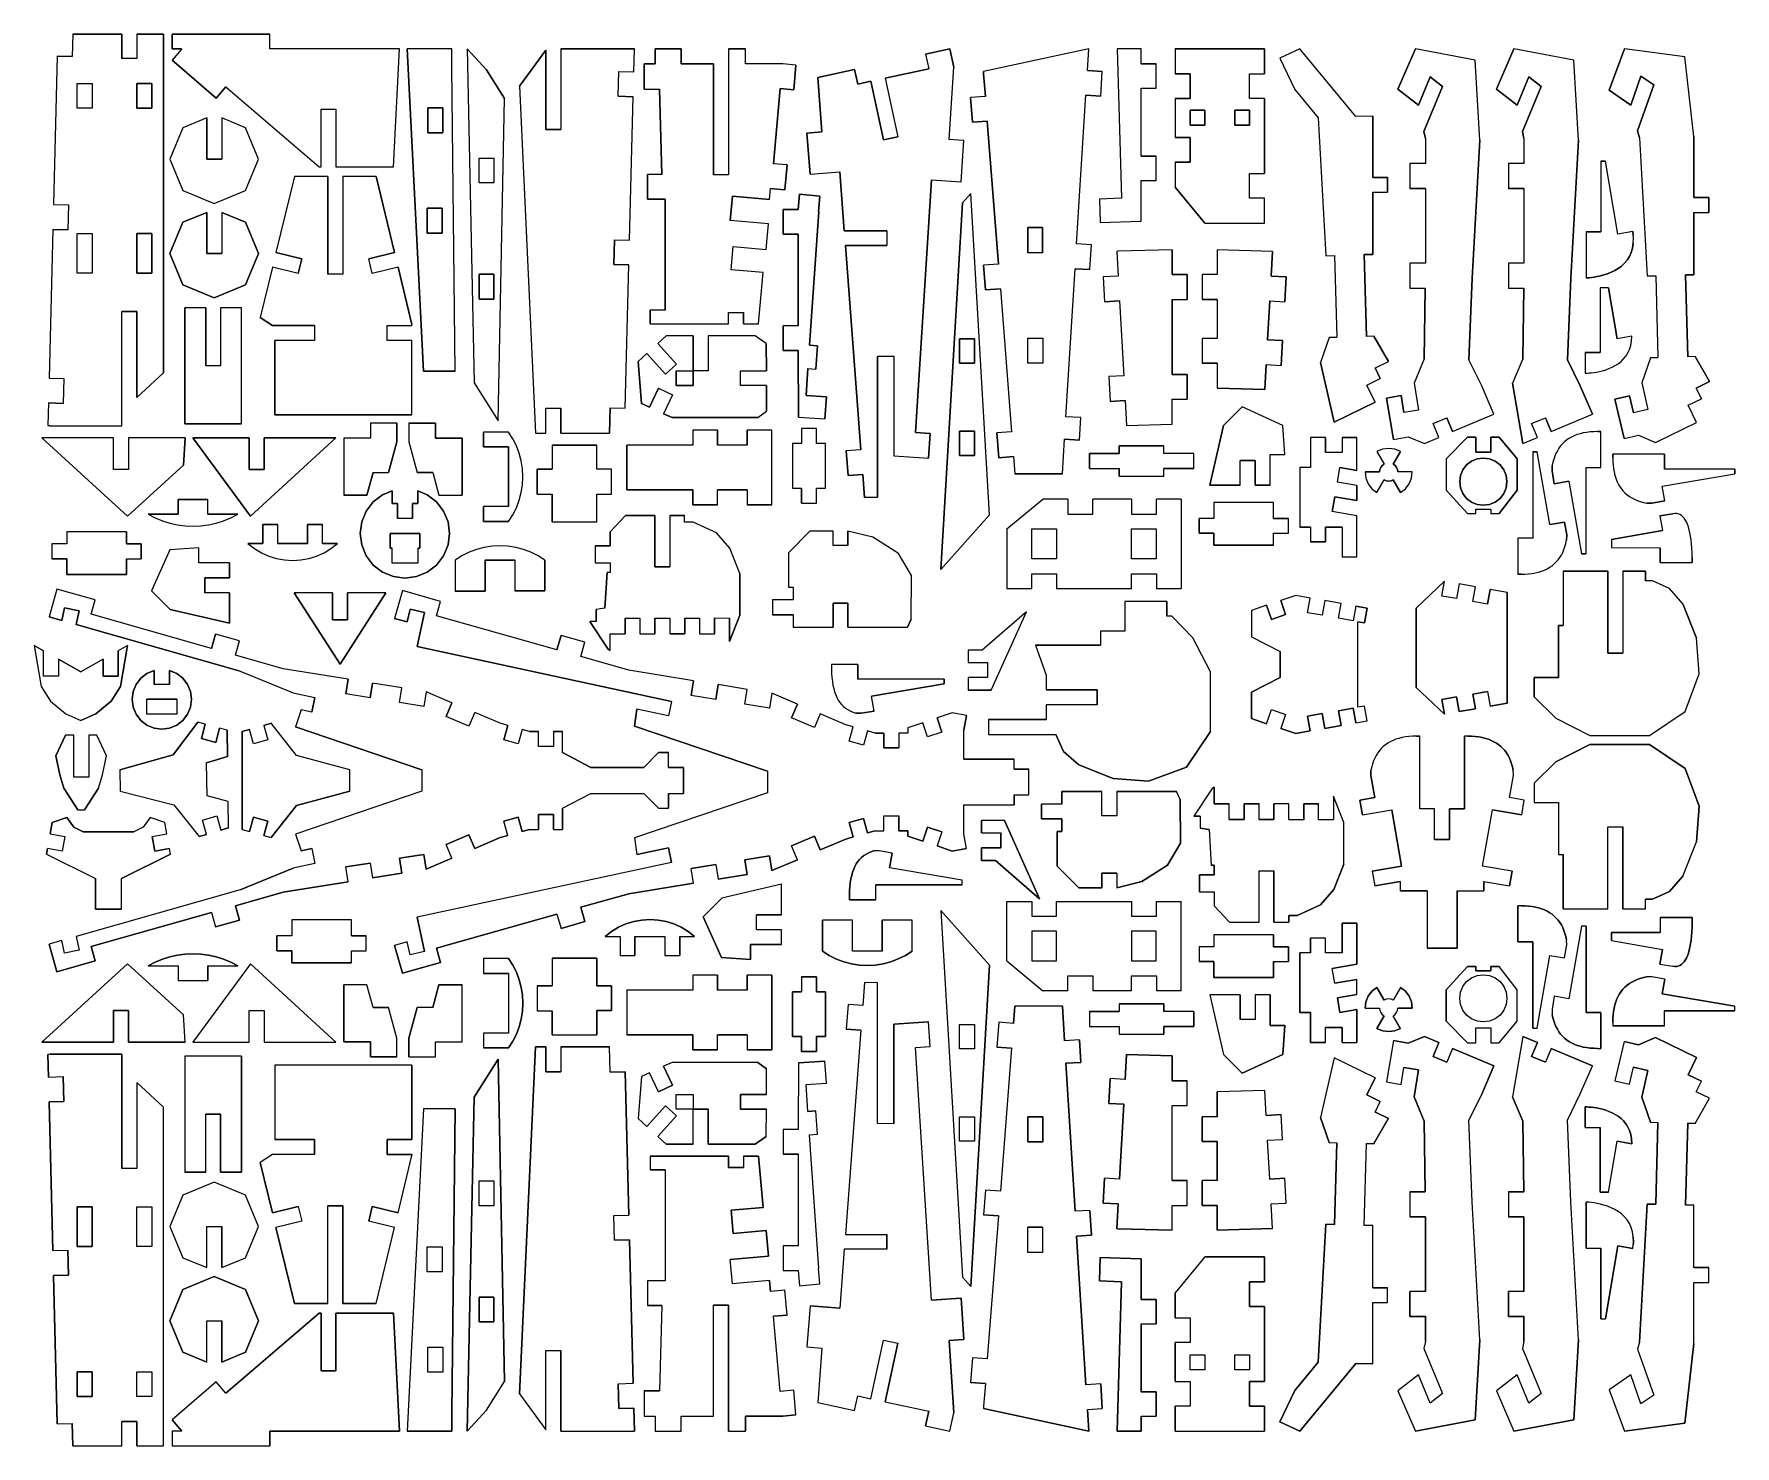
# Model space of a CAD drawing. Extents: x -17.1 to 17.1, y -14.2 to 14.2.
import ezdxf

# ---------------------------------------------------------------- set-up
doc = ezdxf.new("R2010")
doc.units = 0
doc.header["$MEASUREMENT"] = 0
doc.layers.add('CAMADA_1', color=7, linetype='CONTINUOUS')

msp = doc.modelspace()

# ---------------------------------------------------------------- linework, layer by layer
at = {"layer": 'CAMADA_1', "color": 250}
for points, knots in [([(-15.04812, 13.71681), (-15.04812, 13.71681), (-15.04812, 14.20974), (-15.04812, 14.20974), (-15.04812, 14.20974), (-15.04812, 14.20974), (-14.51582, 14.20974), (-14.51582, 14.20974), (-14.51582, 14.20974), (-14.51582, 14.20974), (-14.51582, 7.3927), (-14.51582, 7.3927), (-14.51582, 7.3927), (-14.51582, 7.3927), (-15.04812, 6.89288), (-15.04812, 6.89288), (-15.04812, 6.89288), (-15.04812, 6.89288), (-15.04812, 8.6222), (-15.04812, 8.6222), (-15.04812, 8.6222), (-15.04812, 8.6222), (-15.34813, 8.6222), (-15.34813, 8.6222), (-15.34813, 8.6222), (-15.34813, 8.6222), (-15.34813, 6.32678), (-15.34813, 6.32678), (-15.34813, 6.32678), (-15.34813, 6.32678), (-16.80213, 6.32678), (-16.80213, 6.32678), (-16.80213, 6.32678), (-16.80213, 6.32678), (-16.84055, 6.32756), (-16.84055, 6.32756), (-16.84055, 6.32756), (-16.84055, 6.32756), (-16.82898, 6.78317), (-16.82898, 6.78317), (-16.82898, 6.78317), (-16.82898, 6.78317), (-16.52908, 6.77555), (-16.52908, 6.77555), (-16.52908, 6.77555), (-16.52908, 6.77555), (-16.51635, 7.27537), (-16.51635, 7.27537), (-16.51635, 7.27537), (-16.51635, 7.27537), (-16.81625, 7.28299), (-16.81625, 7.28299), (-16.81625, 7.28299), (-16.81625, 7.28299), (-16.74012, 10.27803), (-16.74012, 10.27803), (-16.74012, 10.27803), (-16.74012, 10.27803), (-16.44022, 10.27038), (-16.44022, 10.27038), (-16.44022, 10.27038), (-16.44022, 10.27038), (-16.42748, 10.77023), (-16.42748, 10.77023), (-16.42748, 10.77023), (-16.42748, 10.77023), (-16.72742, 10.77785), (-16.72742, 10.77785), (-16.72742, 10.77785), (-16.72742, 10.77785), (-16.6515, 13.7627), (-16.6515, 13.7627), (-16.6515, 13.7627), (-16.6515, 13.7627), (-16.3516, 13.75568), (-16.3516, 13.75568), (-16.3516, 13.75568), (-16.3516, 13.75568), (-16.34095, 14.20974), (-16.34095, 14.20974), (-16.34095, 14.20974), (-16.34095, 14.20974), (-15.34813, 14.20974), (-15.34813, 14.20974), (-15.34813, 14.20974), (-15.34813, 14.20974), (-15.34813, 13.71681), (-15.34813, 13.71681), (-15.34813, 13.71681), (-15.34813, 13.71681), (-15.04812, 13.71681), (-15.04812, 13.71681)], [0, 0, 0, 0, 0.04166667, 0.04166667, 0.04166667, 0.04166667, 0.08333333, 0.08333333, 0.08333333, 0.08333333, 0.125, 0.125, 0.125, 0.125, 0.16666667, 0.16666667, 0.16666667, 0.16666667, 0.20833333, 0.20833333, 0.20833333, 0.20833333, 0.25, 0.25, 0.25, 0.25, 0.29166667, 0.29166667, 0.29166667, 0.29166667, 0.33333333, 0.33333333, 0.33333333, 0.33333333, 0.375, 0.375, 0.375, 0.375, 0.41666667, 0.41666667, 0.41666667, 0.41666667, 0.45833333, 0.45833333, 0.45833333, 0.45833333, 0.5, 0.5, 0.5, 0.5, 0.54166667, 0.54166667, 0.54166667, 0.54166667, 0.58333333, 0.58333333, 0.58333333, 0.58333333, 0.625, 0.625, 0.625, 0.625, 0.66666667, 0.66666667, 0.66666667, 0.66666667, 0.70833333, 0.70833333, 0.70833333, 0.70833333, 0.75, 0.75, 0.75, 0.75, 0.79166667, 0.79166667, 0.79166667, 0.79166667, 0.83333333, 0.83333333, 0.83333333, 0.83333333, 0.875, 0.875, 0.875, 0.875, 0.91666667, 0.91666667, 0.91666667, 0.91666667, 1, 1, 1, 1]), ([(-9.7802, 13.90974), (-9.7802, 13.90974), (-9.76238, 13.90928), (-9.76238, 13.90928), (-9.76238, 13.90928), (-9.76238, 13.90928), (-9.88469, 11.53837), (-9.88469, 11.53837), (-9.88469, 11.53837), (-9.88469, 11.53837), (-11.04078, 11.53837), (-11.04078, 11.53837), (-11.04078, 11.53837), (-11.04078, 11.53837), (-11.04078, 12.69975), (-11.04078, 12.69975), (-11.04078, 12.69975), (-11.04078, 12.69975), (-11.34078, 12.69975), (-11.34078, 12.69975), (-11.34078, 12.69975), (-11.34078, 12.69975), (-11.34078, 11.53837), (-11.34078, 11.53837), (-11.34078, 11.53837), (-11.34078, 11.53837), (-11.38259, 11.53837), (-11.38259, 11.53837), (-11.38259, 11.53837), (-11.38259, 11.53837), (-13.25774, 13.14908), (-13.25774, 13.14908), (-13.25774, 13.14908), (-13.25774, 13.14908), (-13.45322, 12.9215), (-13.45322, 12.9215), (-13.45322, 12.9215), (-13.45322, 12.9215), (-14.33879, 13.68216), (-14.33879, 13.68216), (-14.33879, 13.68216), (-14.33879, 13.68216), (-14.14332, 13.90974), (-14.14332, 13.90974), (-14.14332, 13.90974), (-14.14332, 13.90974), (-14.33879, 13.90974), (-14.33879, 13.90974), (-14.33879, 13.90974), (-14.33879, 13.90974), (-14.33879, 14.20974), (-14.33879, 14.20974), (-14.33879, 14.20974), (-14.33879, 14.20974), (-12.37216, 14.20974), (-12.37216, 14.20974), (-12.37216, 14.20974), (-12.37216, 14.20974), (-12.37216, 13.90974), (-12.37216, 13.90974), (-12.37216, 13.90974), (-12.37216, 13.90974), (-9.7802, 13.90974), (-9.7802, 13.90974)], [0, 0, 0, 0, 0.05882353, 0.05882353, 0.05882353, 0.05882353, 0.11764706, 0.11764706, 0.11764706, 0.11764706, 0.17647059, 0.17647059, 0.17647059, 0.17647059, 0.23529412, 0.23529412, 0.23529412, 0.23529412, 0.29411765, 0.29411765, 0.29411765, 0.29411765, 0.35294118, 0.35294118, 0.35294118, 0.35294118, 0.41176471, 0.41176471, 0.41176471, 0.41176471, 0.47058824, 0.47058824, 0.47058824, 0.47058824, 0.52941176, 0.52941176, 0.52941176, 0.52941176, 0.58823529, 0.58823529, 0.58823529, 0.58823529, 0.64705882, 0.64705882, 0.64705882, 0.64705882, 0.70588235, 0.70588235, 0.70588235, 0.70588235, 0.76470588, 0.76470588, 0.76470588, 0.76470588, 0.82352941, 0.82352941, 0.82352941, 0.82352941, 0.88235294, 0.88235294, 0.88235294, 0.88235294, 1, 1, 1, 1]), ([(-8.63928, 7.42642), (-8.63928, 7.42642), (-9.27795, 7.42642), (-9.27795, 7.42642), (-9.27795, 7.42642), (-9.27795, 7.42642), (-9.6085, 13.90974), (-9.6085, 13.90974), (-9.6085, 13.90974), (-9.6085, 13.90974), (-8.7098, 13.90974), (-8.7098, 13.90974), (-8.7098, 13.90974), (-8.7098, 13.90974), (-8.7098, 13.53985), (-8.7098, 13.53985), (-8.7098, 13.53985), (-8.7098, 13.53985), (-8.63928, 7.42642), (-8.63928, 7.42642)], [0, 0, 0, 0, 0.16666667, 0.16666667, 0.16666667, 0.16666667, 0.33333333, 0.33333333, 0.33333333, 0.33333333, 0.5, 0.5, 0.5, 0.5, 0.66666667, 0.66666667, 0.66666667, 0.66666667, 1, 1, 1, 1]), ([(-7.64882, 12.91219), (-7.64882, 12.91219), (-7.77868, 6.42175), (-7.77868, 6.42175), (-7.77868, 6.42175), (-7.77868, 6.42175), (-8.25842, 7.18819), (-8.25842, 7.18819), (-8.25842, 7.18819), (-8.25842, 7.18819), (-8.39862, 13.90974), (-8.39862, 13.90974), (-8.39862, 13.90974), (-8.39862, 13.90974), (-8.00844, 13.48672), (-8.00844, 13.48672), (-8.00844, 13.48672), (-8.00844, 13.48672), (-7.64882, 12.91219), (-7.64882, 12.91219)], [0, 0, 0, 0, 0.16666667, 0.16666667, 0.16666667, 0.16666667, 0.33333333, 0.33333333, 0.33333333, 0.33333333, 0.5, 0.5, 0.5, 0.5, 0.66666667, 0.66666667, 0.66666667, 0.66666667, 1, 1, 1, 1]), ([(-5.51903, 6.6852), (-5.51903, 6.6852), (-5.53512, 6.17777), (-5.53512, 6.17777), (-5.53512, 6.17777), (-5.53512, 6.17777), (-6.51478, 6.17777), (-6.51478, 6.17777), (-6.51478, 6.17777), (-6.51478, 6.17777), (-6.51478, 6.67779), (-6.51478, 6.67779), (-6.51478, 6.67779), (-6.51478, 6.67779), (-6.81482, 6.67779), (-6.81482, 6.67779), (-6.81482, 6.67779), (-6.81482, 6.67779), (-6.81478, 6.17777), (-6.81478, 6.17777), (-6.81478, 6.17777), (-6.81478, 6.17777), (-7.02391, 6.17777), (-7.02391, 6.17777), (-7.02391, 6.17777), (-7.02391, 6.17777), (-7.34483, 13.15776), (-7.34483, 13.15776), (-7.34483, 13.15776), (-7.34483, 13.15776), (-6.81478, 13.88494), (-6.81478, 13.88494), (-6.81478, 13.88494), (-6.81478, 13.88494), (-6.81478, 12.28499), (-6.81478, 12.28499), (-6.81478, 12.28499), (-6.81478, 12.28499), (-6.51482, 12.28499), (-6.51482, 12.28499), (-6.51482, 12.28499), (-6.51482, 12.28499), (-6.51478, 13.90974), (-6.51478, 13.90974), (-6.51478, 13.90974), (-6.51478, 13.90974), (-5.03491, 13.90974), (-5.03491, 13.90974), (-5.03491, 13.90974), (-5.03491, 13.90974), (-5.0473, 13.44809), (-5.0473, 13.44809), (-5.0473, 13.44809), (-5.0473, 13.44809), (-5.34719, 13.45571), (-5.34719, 13.45571), (-5.34719, 13.45571), (-5.34719, 13.45571), (-5.35986, 12.95586), (-5.35986, 12.95586), (-5.35986, 12.95586), (-5.35986, 12.95586), (-5.05996, 12.94824), (-5.05996, 12.94824), (-5.05996, 12.94824), (-5.05996, 12.94824), (-5.13316, 10.06284), (-5.13316, 10.06284), (-5.13316, 10.06284), (-5.13316, 10.06284), (-5.43306, 10.07046), (-5.43306, 10.07046), (-5.43306, 10.07046), (-5.43306, 10.07046), (-5.44576, 9.57064), (-5.44576, 9.57064), (-5.44576, 9.57064), (-5.44576, 9.57064), (-5.14586, 9.56302), (-5.14586, 9.56302), (-5.14586, 9.56302), (-5.14586, 9.56302), (-5.21917, 6.67762), (-5.21917, 6.67762), (-5.21917, 6.67762), (-5.21917, 6.67762), (-5.51903, 6.6852), (-5.51903, 6.6852)], [0, 0, 0, 0, 0.04347826, 0.04347826, 0.04347826, 0.04347826, 0.08695652, 0.08695652, 0.08695652, 0.08695652, 0.13043478, 0.13043478, 0.13043478, 0.13043478, 0.17391304, 0.17391304, 0.17391304, 0.17391304, 0.2173913, 0.2173913, 0.2173913, 0.2173913, 0.26086957, 0.26086957, 0.26086957, 0.26086957, 0.30434783, 0.30434783, 0.30434783, 0.30434783, 0.34782609, 0.34782609, 0.34782609, 0.34782609, 0.39130435, 0.39130435, 0.39130435, 0.39130435, 0.43478261, 0.43478261, 0.43478261, 0.43478261, 0.47826087, 0.47826087, 0.47826087, 0.47826087, 0.52173913, 0.52173913, 0.52173913, 0.52173913, 0.56521739, 0.56521739, 0.56521739, 0.56521739, 0.60869565, 0.60869565, 0.60869565, 0.60869565, 0.65217391, 0.65217391, 0.65217391, 0.65217391, 0.69565217, 0.69565217, 0.69565217, 0.69565217, 0.73913043, 0.73913043, 0.73913043, 0.73913043, 0.7826087, 0.7826087, 0.7826087, 0.7826087, 0.82608696, 0.82608696, 0.82608696, 0.82608696, 0.86956522, 0.86956522, 0.86956522, 0.86956522, 0.91304348, 0.91304348, 0.91304348, 0.91304348, 1, 1, 1, 1]), ([(-2.09829, 13.11176), (-2.09829, 13.11176), (-2.23139, 11.59799), (-2.23139, 11.59799), (-2.23139, 11.59799), (-2.23139, 11.59799), (-1.95922, 11.57403), (-1.95922, 11.57403), (-1.95922, 11.57403), (-1.95922, 11.57403), (-2.00311, 11.07524), (-2.00311, 11.07524), (-2.00311, 11.07524), (-2.00311, 11.07524), (-2.29228, 11.10068), (-2.29228, 11.10068), (-2.29228, 11.10068), (-2.29228, 11.10068), (-2.31151, 10.88224), (-2.31151, 10.88224), (-2.31151, 10.88224), (-2.31151, 10.88224), (-3.06081, 10.9481), (-3.06081, 10.9481), (-3.06081, 10.9481), (-3.06081, 10.9481), (-3.10402, 10.45703), (-3.10402, 10.45703), (-3.10402, 10.45703), (-3.10402, 10.45703), (-2.33698, 10.38958), (-2.33698, 10.38958), (-2.33698, 10.38958), (-2.33698, 10.38958), (-2.38238, 9.87329), (-2.38238, 9.87329), (-2.38238, 9.87329), (-2.38238, 9.87329), (-3.04842, 9.93185), (-3.04842, 9.93185), (-3.04842, 9.93185), (-3.04842, 9.93185), (-3.08935, 9.4665), (-3.08935, 9.4665), (-3.08935, 9.4665), (-3.08935, 9.4665), (-2.44097, 9.40949), (-2.44097, 9.40949), (-2.44097, 9.40949), (-2.44097, 9.40949), (-2.53287, 8.37529), (-2.53287, 8.37529), (-2.53287, 8.37529), (-2.53287, 8.37529), (-2.83926, 8.37529), (-2.83926, 8.37529), (-2.83926, 8.37529), (-2.83926, 8.37529), (-2.83933, 8.52014), (-2.83933, 8.52014), (-2.83933, 8.52014), (-2.83933, 8.52014), (-2.83926, 8.60396), (-2.83926, 8.60396), (-2.83926, 8.60396), (-2.83926, 8.60396), (-3.13926, 8.60396), (-3.13926, 8.60396), (-3.13926, 8.60396), (-3.13926, 8.60396), (-3.13926, 8.37526), (-3.13926, 8.37526), (-3.13926, 8.37526), (-3.13926, 8.37526), (-4.71389, 8.37519), (-4.71389, 8.37519), (-4.71389, 8.37519), (-4.71389, 8.37519), (-4.71389, 8.65148), (-4.71389, 8.65148), (-4.71389, 8.65148), (-4.71389, 8.65148), (-4.41399, 8.65148), (-4.41399, 8.65148), (-4.41399, 8.65148), (-4.41399, 8.65148), (-4.41413, 10.88509), (-4.41413, 10.88509), (-4.41413, 10.88509), (-4.41413, 10.88509), (-4.77188, 10.88509), (-4.77188, 10.88509), (-4.77188, 10.88509), (-4.77188, 10.88509), (-4.77192, 11.38491), (-4.77192, 11.38491), (-4.77192, 11.38491), (-4.77192, 11.38491), (-4.48363, 11.38494), (-4.48363, 11.38494), (-4.48363, 11.38494), (-4.48363, 11.38494), (-4.52737, 13.10191), (-4.52737, 13.10191), (-4.52737, 13.10191), (-4.52737, 13.10191), (-4.84043, 13.10191), (-4.84043, 13.10191), (-4.84043, 13.10191), (-4.84043, 13.10191), (-4.84046, 13.60974), (-4.84046, 13.60974), (-4.84046, 13.60974), (-4.84046, 13.60974), (-4.6144, 13.60974), (-4.6144, 13.60974), (-4.6144, 13.60974), (-4.6144, 13.60974), (-4.6144, 13.90974), (-4.6144, 13.90974), (-4.6144, 13.90974), (-4.6144, 13.90974), (-4.09395, 13.90977), (-4.09395, 13.90977), (-4.09395, 13.90977), (-4.09395, 13.90977), (-4.09395, 13.60977), (-4.09395, 13.60977), (-4.09395, 13.60977), (-4.09395, 13.60977), (-3.43955, 13.60981), (-3.43955, 13.60981), (-3.43955, 13.60981), (-3.43955, 13.60981), (-3.43941, 11.37454), (-3.43941, 11.37454), (-3.43941, 11.37454), (-3.43941, 11.37454), (-3.13962, 11.37454), (-3.13962, 11.37454), (-3.13962, 11.37454), (-3.13962, 11.37454), (-3.13962, 13.90977), (-3.13962, 13.90977), (-3.13962, 13.90977), (-3.13962, 13.90977), (-2.7989, 13.90977), (-2.7989, 13.90977), (-2.7989, 13.90977), (-2.7989, 13.90977), (-2.7989, 13.60984), (-2.7989, 13.60984), (-2.7989, 13.60984), (-2.7989, 13.60984), (-2.04851, 13.60931), (-2.04851, 13.60931), (-2.04851, 13.60931), (-2.04851, 13.60931), (-1.78371, 13.58603), (-1.78371, 13.58603), (-1.78371, 13.58603), (-1.78371, 13.58603), (-1.82749, 13.08794), (-1.82749, 13.08794), (-1.82749, 13.08794), (-1.82749, 13.08794), (-2.09829, 13.11176), (-2.09829, 13.11176)], [0, 0, 0, 0, 0.02325581, 0.02325581, 0.02325581, 0.02325581, 0.04651163, 0.04651163, 0.04651163, 0.04651163, 0.06976744, 0.06976744, 0.06976744, 0.06976744, 0.09302326, 0.09302326, 0.09302326, 0.09302326, 0.11627907, 0.11627907, 0.11627907, 0.11627907, 0.13953488, 0.13953488, 0.13953488, 0.13953488, 0.1627907, 0.1627907, 0.1627907, 0.1627907, 0.18604651, 0.18604651, 0.18604651, 0.18604651, 0.20930233, 0.20930233, 0.20930233, 0.20930233, 0.23255814, 0.23255814, 0.23255814, 0.23255814, 0.25581395, 0.25581395, 0.25581395, 0.25581395, 0.27906977, 0.27906977, 0.27906977, 0.27906977, 0.30232558, 0.30232558, 0.30232558, 0.30232558, 0.3255814, 0.3255814, 0.3255814, 0.3255814, 0.34883721, 0.34883721, 0.34883721, 0.34883721, 0.37209302, 0.37209302, 0.37209302, 0.37209302, 0.39534884, 0.39534884, 0.39534884, 0.39534884, 0.41860465, 0.41860465, 0.41860465, 0.41860465, 0.44186047, 0.44186047, 0.44186047, 0.44186047, 0.46511628, 0.46511628, 0.46511628, 0.46511628, 0.48837209, 0.48837209, 0.48837209, 0.48837209, 0.51162791, 0.51162791, 0.51162791, 0.51162791, 0.53488372, 0.53488372, 0.53488372, 0.53488372, 0.55813953, 0.55813953, 0.55813953, 0.55813953, 0.58139535, 0.58139535, 0.58139535, 0.58139535, 0.60465116, 0.60465116, 0.60465116, 0.60465116, 0.62790698, 0.62790698, 0.62790698, 0.62790698, 0.65116279, 0.65116279, 0.65116279, 0.65116279, 0.6744186, 0.6744186, 0.6744186, 0.6744186, 0.69767442, 0.69767442, 0.69767442, 0.69767442, 0.72093023, 0.72093023, 0.72093023, 0.72093023, 0.74418605, 0.74418605, 0.74418605, 0.74418605, 0.76744186, 0.76744186, 0.76744186, 0.76744186, 0.79069767, 0.79069767, 0.79069767, 0.79069767, 0.81395349, 0.81395349, 0.81395349, 0.81395349, 0.8372093, 0.8372093, 0.8372093, 0.8372093, 0.86046512, 0.86046512, 0.86046512, 0.86046512, 0.88372093, 0.88372093, 0.88372093, 0.88372093, 0.90697674, 0.90697674, 0.90697674, 0.90697674, 0.93023256, 0.93023256, 0.93023256, 0.93023256, 0.95348837, 0.95348837, 0.95348837, 0.95348837, 1, 1, 1, 1]), ([(-0.73459, 5.32203), (-0.73459, 5.32203), (-0.77251, 5.82058), (-0.77251, 5.82058), (-0.77251, 5.82058), (-0.77251, 5.82058), (-0.47339, 5.84337), (-0.47339, 5.84337), (-0.47339, 5.84337), (-0.47339, 5.84337), (-0.78613, 9.95157), (-0.78613, 9.95157), (-0.78613, 9.95157), (-0.78613, 9.95157), (0.0489, 9.95157), (0.0489, 9.95157), (0.0489, 9.95157), (0.0489, 9.95157), (0.0489, 10.25157), (0.0489, 10.25157), (0.0489, 10.25157), (0.0489, 10.25157), (-0.80899, 10.25157), (-0.80899, 10.25157), (-0.80899, 10.25157), (-0.80899, 10.25157), (-0.89902, 11.4344), (-0.89902, 11.4344), (-0.89902, 11.4344), (-0.89902, 11.4344), (-1.49729, 11.38886), (-1.49729, 11.38886), (-1.49729, 11.38886), (-1.49729, 11.38886), (-1.56034, 12.21704), (-1.56034, 12.21704), (-1.56034, 12.21704), (-1.56034, 12.21704), (-1.26118, 12.2398), (-1.26118, 12.2398), (-1.26118, 12.2398), (-1.26118, 12.2398), (-1.34468, 13.33662), (-1.34468, 13.33662), (-1.34468, 13.33662), (-1.34468, 13.33662), (-0.60089, 13.49692), (-0.60089, 13.49692), (-0.60089, 13.49692), (-0.60089, 13.49692), (-0.5377, 13.20365), (-0.5377, 13.20365), (-0.5377, 13.20365), (-0.5377, 13.20365), (-0.27749, 13.25971), (-0.27749, 13.25971), (-0.27749, 13.25971), (-0.27749, 13.25971), (-0.02258, 12.07688), (-0.02258, 12.07688), (-0.02258, 12.07688), (-0.02258, 12.07688), (0.27069, 12.14007), (0.27069, 12.14007), (0.27069, 12.14007), (0.27069, 12.14007), (0.01581, 13.32293), (0.01581, 13.32293), (0.01581, 13.32293), (0.01581, 13.32293), (0.88925, 13.51114), (0.88925, 13.51114), (0.88925, 13.51114), (0.88925, 13.51114), (0.82607, 13.8044), (0.82607, 13.8044), (0.82607, 13.8044), (0.82607, 13.8044), (1.31484, 13.90974), (1.31484, 13.90974), (1.31484, 13.90974), (1.31484, 13.90974), (1.3933, 13.54571), (1.3933, 13.54571), (1.3933, 13.54571), (1.3933, 13.54571), (1.2996, 12.08383), (1.2996, 12.08383), (1.2996, 12.08383), (1.2996, 12.08383), (1.599, 12.06468), (1.599, 12.06468), (1.599, 12.06468), (1.599, 12.06468), (1.54587, 11.23579), (1.54587, 11.23579), (1.54587, 11.23579), (1.54587, 11.23579), (0.9471, 11.27414), (0.9471, 11.27414), (0.9471, 11.27414), (0.9471, 11.27414), (0.62131, 6.19001), (0.62131, 6.19001), (0.62131, 6.19001), (0.62131, 6.19001), (0.92072, 6.17082), (0.92072, 6.17082), (0.92072, 6.17082), (0.92072, 6.17082), (0.88872, 5.67185), (0.88872, 5.67185), (0.88872, 5.67185), (0.88872, 5.67185), (0.18905, 5.71669), (0.18905, 5.71669), (0.18905, 5.71669), (0.18905, 5.71669), (0.18905, 7.72473), (0.18905, 7.72473), (0.18905, 7.72473), (0.18905, 7.72473), (-0.1422, 7.71627), (-0.1422, 7.71627), (-0.1422, 7.71627), (-0.1422, 7.71627), (-0.1422, 4.88579), (-0.1422, 4.88579), (-0.1422, 4.88579), (-0.1422, 4.88579), (-0.40037, 4.88399), (-0.40037, 4.88399), (-0.40037, 4.88399), (-0.40037, 4.88399), (-0.43543, 5.34479), (-0.43543, 5.34479), (-0.43543, 5.34479), (-0.43543, 5.34479), (-0.73459, 5.32203), (-0.73459, 5.32203)], [0, 0, 0, 0, 0.02777778, 0.02777778, 0.02777778, 0.02777778, 0.05555556, 0.05555556, 0.05555556, 0.05555556, 0.08333333, 0.08333333, 0.08333333, 0.08333333, 0.11111111, 0.11111111, 0.11111111, 0.11111111, 0.13888889, 0.13888889, 0.13888889, 0.13888889, 0.16666667, 0.16666667, 0.16666667, 0.16666667, 0.19444444, 0.19444444, 0.19444444, 0.19444444, 0.22222222, 0.22222222, 0.22222222, 0.22222222, 0.25, 0.25, 0.25, 0.25, 0.27777778, 0.27777778, 0.27777778, 0.27777778, 0.30555556, 0.30555556, 0.30555556, 0.30555556, 0.33333333, 0.33333333, 0.33333333, 0.33333333, 0.36111111, 0.36111111, 0.36111111, 0.36111111, 0.38888889, 0.38888889, 0.38888889, 0.38888889, 0.41666667, 0.41666667, 0.41666667, 0.41666667, 0.44444444, 0.44444444, 0.44444444, 0.44444444, 0.47222222, 0.47222222, 0.47222222, 0.47222222, 0.5, 0.5, 0.5, 0.5, 0.52777778, 0.52777778, 0.52777778, 0.52777778, 0.55555556, 0.55555556, 0.55555556, 0.55555556, 0.58333333, 0.58333333, 0.58333333, 0.58333333, 0.61111111, 0.61111111, 0.61111111, 0.61111111, 0.63888889, 0.63888889, 0.63888889, 0.63888889, 0.66666667, 0.66666667, 0.66666667, 0.66666667, 0.69444444, 0.69444444, 0.69444444, 0.69444444, 0.72222222, 0.72222222, 0.72222222, 0.72222222, 0.75, 0.75, 0.75, 0.75, 0.77777778, 0.77777778, 0.77777778, 0.77777778, 0.80555556, 0.80555556, 0.80555556, 0.80555556, 0.83333333, 0.83333333, 0.83333333, 0.83333333, 0.86111111, 0.86111111, 0.86111111, 0.86111111, 0.88888889, 0.88888889, 0.88888889, 0.88888889, 0.91666667, 0.91666667, 0.91666667, 0.91666667, 0.94444444, 0.94444444, 0.94444444, 0.94444444, 1, 1, 1, 1]), ([(2.6252, 5.35692), (2.6252, 5.35692), (2.59793, 5.70494), (2.59793, 5.70494), (2.59793, 5.70494), (2.59793, 5.70494), (2.29884, 5.68155), (2.29884, 5.68155), (2.29884, 5.68155), (2.29884, 5.68155), (2.25982, 6.18003), (2.25982, 6.18003), (2.25982, 6.18003), (2.25982, 6.18003), (2.55891, 6.20341), (2.55891, 6.20341), (2.55891, 6.20341), (2.55891, 6.20341), (2.33359, 9.08095), (2.33359, 9.08095), (2.33359, 9.08095), (2.33359, 9.08095), (2.03451, 9.05756), (2.03451, 9.05756), (2.03451, 9.05756), (2.03451, 9.05756), (1.99549, 9.55604), (1.99549, 9.55604), (1.99549, 9.55604), (1.99549, 9.55604), (2.29454, 9.57943), (2.29454, 9.57943), (2.29454, 9.57943), (2.29454, 9.57943), (2.06918, 12.45697), (2.06918, 12.45697), (2.06918, 12.45697), (2.06918, 12.45697), (1.77091, 12.43361), (1.77091, 12.43361), (1.77091, 12.43361), (1.77091, 12.43361), (1.73186, 12.93209), (1.73186, 12.93209), (1.73186, 12.93209), (1.73186, 12.93209), (2.03013, 12.95544), (2.03013, 12.95544), (2.03013, 12.95544), (2.03013, 12.95544), (1.99485, 13.40823), (1.99485, 13.40823), (1.99485, 13.40823), (1.99485, 13.40823), (1.99108, 13.45392), (1.99108, 13.45392), (1.99108, 13.45392), (1.99108, 13.45392), (4.11166, 13.90977), (4.11166, 13.90977), (4.11166, 13.90977), (4.11166, 13.90977), (4.0846, 13.47505), (4.0846, 13.47505), (4.0846, 13.47505), (4.0846, 13.47505), (4.38404, 13.45642), (4.38404, 13.45642), (4.38404, 13.45642), (4.38404, 13.45642), (4.353, 12.95738), (4.353, 12.95738), (4.353, 12.95738), (4.353, 12.95738), (4.05356, 12.97601), (4.05356, 12.97601), (4.05356, 12.97601), (4.05356, 12.97601), (3.86754, 9.98579), (3.86754, 9.98579), (3.86754, 9.98579), (3.86754, 9.98579), (4.16698, 9.96717), (4.16698, 9.96717), (4.16698, 9.96717), (4.16698, 9.96717), (4.13593, 9.46813), (4.13593, 9.46813), (4.13593, 9.46813), (4.13593, 9.46813), (3.83649, 9.48675), (3.83649, 9.48675), (3.83649, 9.48675), (3.83649, 9.48675), (3.65111, 6.5067), (3.65111, 6.5067), (3.65111, 6.5067), (3.65111, 6.5067), (3.95055, 6.48807), (3.95055, 6.48807), (3.95055, 6.48807), (3.95055, 6.48807), (3.92233, 6.03475), (3.92233, 6.03475), (3.92233, 6.03475), (3.92233, 6.03475), (3.62292, 6.05338), (3.62292, 6.05338), (3.62292, 6.05338), (3.62292, 6.05338), (3.57995, 5.35692), (3.57995, 5.35692), (3.57995, 5.35692), (3.57995, 5.35692), (2.6252, 5.35692), (2.6252, 5.35692)], [0, 0, 0, 0, 0.03333333, 0.03333333, 0.03333333, 0.03333333, 0.06666667, 0.06666667, 0.06666667, 0.06666667, 0.1, 0.1, 0.1, 0.1, 0.13333333, 0.13333333, 0.13333333, 0.13333333, 0.16666667, 0.16666667, 0.16666667, 0.16666667, 0.2, 0.2, 0.2, 0.2, 0.23333333, 0.23333333, 0.23333333, 0.23333333, 0.26666667, 0.26666667, 0.26666667, 0.26666667, 0.3, 0.3, 0.3, 0.3, 0.33333333, 0.33333333, 0.33333333, 0.33333333, 0.36666667, 0.36666667, 0.36666667, 0.36666667, 0.4, 0.4, 0.4, 0.4, 0.43333333, 0.43333333, 0.43333333, 0.43333333, 0.46666667, 0.46666667, 0.46666667, 0.46666667, 0.5, 0.5, 0.5, 0.5, 0.53333333, 0.53333333, 0.53333333, 0.53333333, 0.56666667, 0.56666667, 0.56666667, 0.56666667, 0.6, 0.6, 0.6, 0.6, 0.63333333, 0.63333333, 0.63333333, 0.63333333, 0.66666667, 0.66666667, 0.66666667, 0.66666667, 0.7, 0.7, 0.7, 0.7, 0.73333333, 0.73333333, 0.73333333, 0.73333333, 0.76666667, 0.76666667, 0.76666667, 0.76666667, 0.8, 0.8, 0.8, 0.8, 0.83333333, 0.83333333, 0.83333333, 0.83333333, 0.86666667, 0.86666667, 0.86666667, 0.86666667, 0.9, 0.9, 0.9, 0.9, 0.93333333, 0.93333333, 0.93333333, 0.93333333, 1, 1, 1, 1]), ([(5.16576, 11.75148), (5.16576, 11.75148), (5.46576, 11.75148), (5.46576, 11.75148), (5.46576, 11.75148), (5.46576, 11.75148), (5.46576, 11.25883), (5.46576, 11.25883), (5.46576, 11.25883), (5.46576, 11.25883), (5.16576, 11.25883), (5.16576, 11.25883), (5.16576, 11.25883), (5.16576, 11.25883), (5.16576, 10.43968), (5.16576, 10.43968), (5.16576, 10.43968), (5.16576, 10.43968), (4.34312, 10.41378), (4.34312, 10.41378), (4.34312, 10.41378), (4.34312, 10.41378), (4.32816, 10.88859), (4.32816, 10.88859), (4.32816, 10.88859), (4.32816, 10.88859), (4.77146, 10.90256), (4.77146, 10.90256), (4.77146, 10.90256), (4.77146, 10.90256), (4.68348, 13.90974), (4.68348, 13.90974), (4.68348, 13.90974), (4.68348, 13.90974), (5.16576, 13.90974), (5.16576, 13.90974), (5.16576, 13.90974), (5.16576, 13.90974), (5.16576, 13.6096), (5.16576, 13.6096), (5.16576, 13.6096), (5.16576, 13.6096), (5.4658, 13.6096), (5.4658, 13.6096), (5.4658, 13.6096), (5.4658, 13.6096), (5.4658, 13.11962), (5.4658, 13.11962), (5.4658, 13.11962), (5.4658, 13.11962), (5.16576, 13.11962), (5.16576, 13.11962), (5.16576, 13.11962), (5.16576, 13.11962), (5.16576, 11.75148), (5.16576, 11.75148)], [0, 0, 0, 0, 0.06666667, 0.06666667, 0.06666667, 0.06666667, 0.13333333, 0.13333333, 0.13333333, 0.13333333, 0.2, 0.2, 0.2, 0.2, 0.26666667, 0.26666667, 0.26666667, 0.26666667, 0.33333333, 0.33333333, 0.33333333, 0.33333333, 0.4, 0.4, 0.4, 0.4, 0.46666667, 0.46666667, 0.46666667, 0.46666667, 0.53333333, 0.53333333, 0.53333333, 0.53333333, 0.6, 0.6, 0.6, 0.6, 0.66666667, 0.66666667, 0.66666667, 0.66666667, 0.73333333, 0.73333333, 0.73333333, 0.73333333, 0.8, 0.8, 0.8, 0.8, 0.86666667, 0.86666667, 0.86666667, 0.86666667, 1, 1, 1, 1]), ([(7.6502, 13.90974), (7.6502, 13.90974), (7.6502, 13.41112), (7.6502, 13.41112), (7.6502, 13.41112), (7.6502, 13.41112), (7.3502, 13.41112), (7.3502, 13.41112), (7.3502, 13.41112), (7.3502, 13.41112), (7.3502, 12.91113), (7.3502, 12.91113), (7.3502, 12.91113), (7.3502, 12.91113), (7.6502, 12.91113), (7.6502, 12.91113), (7.6502, 12.91113), (7.6502, 12.91113), (7.6502, 11.40304), (7.6502, 11.40304), (7.6502, 11.40304), (7.6502, 11.40304), (7.3502, 11.40304), (7.3502, 11.40304), (7.3502, 11.40304), (7.3502, 11.40304), (7.3502, 10.90305), (7.3502, 10.90305), (7.3502, 10.90305), (7.3502, 10.90305), (7.6502, 10.90305), (7.6502, 10.90305), (7.6502, 10.90305), (7.6502, 10.90305), (7.6502, 10.40306), (7.6502, 10.40306), (7.6502, 10.40306), (7.6502, 10.40306), (6.45015, 10.40306), (6.45015, 10.40306), (6.45015, 10.40306), (6.45015, 10.40306), (5.85019, 11.12833), (5.85019, 11.12833), (5.85019, 11.12833), (5.85019, 11.12833), (5.85019, 11.62836), (5.85019, 11.62836), (5.85019, 11.62836), (5.85019, 11.62836), (6.15019, 11.62836), (6.15019, 11.62836), (6.15019, 11.62836), (6.15019, 11.62836), (6.15019, 12.12835), (6.15019, 12.12835), (6.15019, 12.12835), (6.15019, 12.12835), (5.85019, 12.12835), (5.85019, 12.12835), (5.85019, 12.12835), (5.85019, 12.12835), (5.85019, 12.91113), (5.85019, 12.91113), (5.85019, 12.91113), (5.85019, 12.91113), (6.15019, 12.91113), (6.15019, 12.91113), (6.15019, 12.91113), (6.15019, 12.91113), (6.15019, 13.41112), (6.15019, 13.41112), (6.15019, 13.41112), (6.15019, 13.41112), (5.85019, 13.41112), (5.85019, 13.41112), (5.85019, 13.41112), (5.85019, 13.41112), (5.85019, 13.90974), (5.85019, 13.90974), (5.85019, 13.90974), (5.85019, 13.90974), (7.6502, 13.90974), (7.6502, 13.90974)], [0, 0, 0, 0, 0.04545455, 0.04545455, 0.04545455, 0.04545455, 0.09090909, 0.09090909, 0.09090909, 0.09090909, 0.13636364, 0.13636364, 0.13636364, 0.13636364, 0.18181818, 0.18181818, 0.18181818, 0.18181818, 0.22727273, 0.22727273, 0.22727273, 0.22727273, 0.27272727, 0.27272727, 0.27272727, 0.27272727, 0.31818182, 0.31818182, 0.31818182, 0.31818182, 0.36363636, 0.36363636, 0.36363636, 0.36363636, 0.40909091, 0.40909091, 0.40909091, 0.40909091, 0.45454545, 0.45454545, 0.45454545, 0.45454545, 0.5, 0.5, 0.5, 0.5, 0.54545455, 0.54545455, 0.54545455, 0.54545455, 0.59090909, 0.59090909, 0.59090909, 0.59090909, 0.63636364, 0.63636364, 0.63636364, 0.63636364, 0.68181818, 0.68181818, 0.68181818, 0.68181818, 0.72727273, 0.72727273, 0.72727273, 0.72727273, 0.77272727, 0.77272727, 0.77272727, 0.77272727, 0.81818182, 0.81818182, 0.81818182, 0.81818182, 0.86363636, 0.86363636, 0.86363636, 0.86363636, 0.90909091, 0.90909091, 0.90909091, 0.90909091, 1, 1, 1, 1]), ([(8.77729, 7.5989), (8.77729, 7.5989), (8.95287, 8.10143), (8.95287, 8.10143), (8.95287, 8.10143), (8.95287, 8.10143), (9.10283, 8.10566), (9.10283, 8.10566), (9.10283, 8.10566), (9.10283, 8.10566), (9.05662, 9.75201), (9.05662, 9.75201), (9.05662, 9.75201), (9.05662, 9.75201), (8.88633, 9.74721), (8.88633, 9.74721), (8.88633, 9.74721), (8.88633, 9.74721), (8.73019, 12.52562), (8.73019, 12.52562), (8.73019, 12.52562), (8.73019, 12.52562), (8.25938, 13.09352), (8.25938, 13.09352), (8.25938, 13.09352), (8.25938, 13.09352), (7.95775, 13.72171), (7.95775, 13.72171), (7.95775, 13.72171), (7.95775, 13.72171), (8.35946, 13.90974), (8.35946, 13.90974), (8.35946, 13.90974), (8.35946, 13.90974), (9.48669, 12.54685), (9.48669, 12.54685), (9.48669, 12.54685), (9.48669, 12.54685), (9.82666, 12.55638), (9.82666, 12.55638), (9.82666, 12.55638), (9.82666, 12.55638), (9.82666, 11.3248), (9.82666, 11.3248), (9.82666, 11.3248), (9.82666, 11.3248), (10.12666, 11.3248), (10.12666, 11.3248), (10.12666, 11.3248), (10.12666, 11.3248), (10.12666, 11.02479), (10.12666, 11.02479), (10.12666, 11.02479), (10.12666, 11.02479), (9.82666, 11.02479), (9.82666, 11.02479), (9.82666, 11.02479), (9.82666, 11.02479), (9.82666, 9.7736), (9.82666, 9.7736), (9.82666, 9.7736), (9.82666, 9.7736), (9.65637, 9.76883), (9.65637, 9.76883), (9.65637, 9.76883), (9.65637, 9.76883), (9.70259, 8.12249), (9.70259, 8.12249), (9.70259, 8.12249), (9.70259, 8.12249), (9.85252, 8.12669), (9.85252, 8.12669), (9.85252, 8.12669), (9.85252, 8.12669), (10.14346, 7.62077), (10.14346, 7.62077), (10.14346, 7.62077), (10.14346, 7.62077), (9.88025, 7.4913), (9.88025, 7.4913), (9.88025, 7.4913), (9.88025, 7.4913), (9.87418, 7.48834), (9.87418, 7.48834), (9.87418, 7.48834), (9.87418, 7.48834), (9.9785, 7.27515), (9.9785, 7.27515), (9.9785, 7.27515), (9.9785, 7.27515), (9.70887, 7.14364), (9.70887, 7.14364), (9.70887, 7.14364), (9.70887, 7.14364), (9.87644, 6.8), (9.87644, 6.8), (9.87644, 6.8), (9.87644, 6.8), (9.05369, 6.39875), (9.05369, 6.39875), (9.05369, 6.39875), (9.05369, 6.39875), (8.77729, 7.5989), (8.77729, 7.5989)], [0, 0, 0, 0, 0.03703704, 0.03703704, 0.03703704, 0.03703704, 0.07407407, 0.07407407, 0.07407407, 0.07407407, 0.11111111, 0.11111111, 0.11111111, 0.11111111, 0.14814815, 0.14814815, 0.14814815, 0.14814815, 0.18518519, 0.18518519, 0.18518519, 0.18518519, 0.22222222, 0.22222222, 0.22222222, 0.22222222, 0.25925926, 0.25925926, 0.25925926, 0.25925926, 0.2962963, 0.2962963, 0.2962963, 0.2962963, 0.33333333, 0.33333333, 0.33333333, 0.33333333, 0.37037037, 0.37037037, 0.37037037, 0.37037037, 0.40740741, 0.40740741, 0.40740741, 0.40740741, 0.44444444, 0.44444444, 0.44444444, 0.44444444, 0.48148148, 0.48148148, 0.48148148, 0.48148148, 0.51851852, 0.51851852, 0.51851852, 0.51851852, 0.55555556, 0.55555556, 0.55555556, 0.55555556, 0.59259259, 0.59259259, 0.59259259, 0.59259259, 0.62962963, 0.62962963, 0.62962963, 0.62962963, 0.66666667, 0.66666667, 0.66666667, 0.66666667, 0.7037037, 0.7037037, 0.7037037, 0.7037037, 0.74074074, 0.74074074, 0.74074074, 0.74074074, 0.77777778, 0.77777778, 0.77777778, 0.77777778, 0.81481481, 0.81481481, 0.81481481, 0.81481481, 0.85185185, 0.85185185, 0.85185185, 0.85185185, 0.88888889, 0.88888889, 0.88888889, 0.88888889, 0.92592593, 0.92592593, 0.92592593, 0.92592593, 1, 1, 1, 1]), ([(11.98358, 12.07325), (11.98358, 12.07325), (11.82797, 9.29481), (11.82797, 9.29481), (11.82797, 9.29481), (11.82797, 9.29481), (11.76172, 7.64903), (11.76172, 7.64903), (11.76172, 7.64903), (11.76172, 7.64903), (12.02267, 7.12589), (12.02267, 7.12589), (12.02267, 7.12589), (12.02267, 7.12589), (12.26746, 6.55736), (12.26746, 6.55736), (12.26746, 6.55736), (12.26746, 6.55736), (11.4348, 6.20698), (11.4348, 6.20698), (11.4348, 6.20698), (11.4348, 6.20698), (11.31849, 6.48349), (11.31849, 6.48349), (11.31849, 6.48349), (11.31849, 6.48349), (11.04198, 6.36721), (11.04198, 6.36721), (11.04198, 6.36721), (11.04198, 6.36721), (11.15826, 6.09067), (11.15826, 6.09067), (11.15826, 6.09067), (11.15826, 6.09067), (10.86753, 5.96846), (10.86753, 5.96846), (10.86753, 5.96846), (10.86753, 5.96846), (10.54044, 6.10023), (10.54044, 6.10023), (10.54044, 6.10023), (10.54044, 6.10023), (10.24474, 6.04936), (10.24474, 6.04936), (10.24474, 6.04936), (10.24474, 6.04936), (10.10126, 6.88336), (10.10126, 6.88336), (10.10126, 6.88336), (10.10126, 6.88336), (10.39689, 6.93423), (10.39689, 6.93423), (10.39689, 6.93423), (10.39689, 6.93423), (10.4563, 6.58928), (10.4563, 6.58928), (10.4563, 6.58928), (10.4563, 6.58928), (10.75193, 6.64015), (10.75193, 6.64015), (10.75193, 6.64015), (10.75193, 6.64015), (10.65869, 7.1822), (10.65869, 7.1822), (10.65869, 7.1822), (10.65869, 7.1822), (10.86206, 7.67411), (10.86206, 7.67411), (10.86206, 7.67411), (10.86206, 7.67411), (10.88408, 9.09147), (10.88408, 9.09147), (10.88408, 9.09147), (10.88408, 9.09147), (10.57624, 9.0915), (10.57624, 9.0915), (10.57624, 9.0915), (10.57624, 9.0915), (10.57624, 9.59566), (10.57624, 9.59566), (10.57624, 9.59566), (10.57624, 9.59566), (10.8876, 9.59566), (10.8876, 9.59566), (10.8876, 9.59566), (10.8876, 9.59566), (10.88725, 11.09842), (10.88725, 11.09842), (10.88725, 11.09842), (10.88725, 11.09842), (10.57684, 11.09817), (10.57684, 11.09817), (10.57684, 11.09817), (10.57684, 11.09817), (10.57674, 11.60226), (10.57674, 11.60226), (10.57674, 11.60226), (10.57674, 11.60226), (10.88718, 11.6025), (10.88718, 11.6025), (10.88718, 11.6025), (10.88718, 11.6025), (10.88711, 12.10383), (10.88711, 12.10383), (10.88711, 12.10383), (10.88711, 12.10383), (10.85783, 12.24706), (10.85783, 12.24706), (10.85783, 12.24706), (10.85783, 12.24706), (11.23343, 13.15674), (11.23343, 13.15674), (11.23343, 13.15674), (11.23343, 13.15674), (10.98635, 13.3454), (10.98635, 13.3454), (10.98635, 13.3454), (10.98635, 13.3454), (10.7509, 12.77464), (10.7509, 12.77464), (10.7509, 12.77464), (10.7509, 12.77464), (10.33505, 13.0986), (10.33505, 13.0986), (10.33505, 13.0986), (10.33505, 13.0986), (10.68649, 13.90974), (10.68649, 13.90974), (10.68649, 13.90974), (10.68649, 13.90974), (11.89246, 13.681), (11.89246, 13.681), (11.89246, 13.681), (11.89246, 13.681), (11.98358, 12.07325), (11.98358, 12.07325)], [0, 0, 0, 0, 0.02857143, 0.02857143, 0.02857143, 0.02857143, 0.05714286, 0.05714286, 0.05714286, 0.05714286, 0.08571429, 0.08571429, 0.08571429, 0.08571429, 0.11428571, 0.11428571, 0.11428571, 0.11428571, 0.14285714, 0.14285714, 0.14285714, 0.14285714, 0.17142857, 0.17142857, 0.17142857, 0.17142857, 0.2, 0.2, 0.2, 0.2, 0.22857143, 0.22857143, 0.22857143, 0.22857143, 0.25714286, 0.25714286, 0.25714286, 0.25714286, 0.28571429, 0.28571429, 0.28571429, 0.28571429, 0.31428571, 0.31428571, 0.31428571, 0.31428571, 0.34285714, 0.34285714, 0.34285714, 0.34285714, 0.37142857, 0.37142857, 0.37142857, 0.37142857, 0.4, 0.4, 0.4, 0.4, 0.42857143, 0.42857143, 0.42857143, 0.42857143, 0.45714286, 0.45714286, 0.45714286, 0.45714286, 0.48571429, 0.48571429, 0.48571429, 0.48571429, 0.51428571, 0.51428571, 0.51428571, 0.51428571, 0.54285714, 0.54285714, 0.54285714, 0.54285714, 0.57142857, 0.57142857, 0.57142857, 0.57142857, 0.6, 0.6, 0.6, 0.6, 0.62857143, 0.62857143, 0.62857143, 0.62857143, 0.65714286, 0.65714286, 0.65714286, 0.65714286, 0.68571429, 0.68571429, 0.68571429, 0.68571429, 0.71428571, 0.71428571, 0.71428571, 0.71428571, 0.74285714, 0.74285714, 0.74285714, 0.74285714, 0.77142857, 0.77142857, 0.77142857, 0.77142857, 0.8, 0.8, 0.8, 0.8, 0.82857143, 0.82857143, 0.82857143, 0.82857143, 0.85714286, 0.85714286, 0.85714286, 0.85714286, 0.88571429, 0.88571429, 0.88571429, 0.88571429, 0.91428571, 0.91428571, 0.91428571, 0.91428571, 0.94285714, 0.94285714, 0.94285714, 0.94285714, 1, 1, 1, 1]), ([(13.96792, 12.07325), (13.96792, 12.07325), (13.81231, 9.29481), (13.81231, 9.29481), (13.81231, 9.29481), (13.81231, 9.29481), (13.74606, 7.64903), (13.74606, 7.64903), (13.74606, 7.64903), (13.74606, 7.64903), (14.00581, 7.12522), (14.00581, 7.12522), (14.00581, 7.12522), (14.00581, 7.12522), (14.2518, 6.55736), (14.2518, 6.55736), (14.2518, 6.55736), (14.2518, 6.55736), (13.41914, 6.20698), (13.41914, 6.20698), (13.41914, 6.20698), (13.41914, 6.20698), (13.30286, 6.48352), (13.30286, 6.48352), (13.30286, 6.48352), (13.30286, 6.48352), (13.02632, 6.36721), (13.02632, 6.36721), (13.02632, 6.36721), (13.02632, 6.36721), (13.1426, 6.09067), (13.1426, 6.09067), (13.1426, 6.09067), (13.1426, 6.09067), (12.85184, 5.96846), (12.85184, 5.96846), (12.85184, 5.96846), (12.85184, 5.96846), (12.64303, 7.1822), (12.64303, 7.1822), (12.64303, 7.1822), (12.64303, 7.1822), (12.8464, 7.67411), (12.8464, 7.67411), (12.8464, 7.67411), (12.8464, 7.67411), (12.86842, 9.09147), (12.86842, 9.09147), (12.86842, 9.09147), (12.86842, 9.09147), (12.56058, 9.0915), (12.56058, 9.0915), (12.56058, 9.0915), (12.56058, 9.0915), (12.56058, 9.59566), (12.56058, 9.59566), (12.56058, 9.59566), (12.56058, 9.59566), (12.87194, 9.59566), (12.87194, 9.59566), (12.87194, 9.59566), (12.87194, 9.59566), (12.87159, 11.09842), (12.87159, 11.09842), (12.87159, 11.09842), (12.87159, 11.09842), (12.56115, 11.09817), (12.56115, 11.09817), (12.56115, 11.09817), (12.56115, 11.09817), (12.56108, 11.60226), (12.56108, 11.60226), (12.56108, 11.60226), (12.56108, 11.60226), (12.87152, 11.6025), (12.87152, 11.6025), (12.87152, 11.6025), (12.87152, 11.6025), (12.87145, 12.10383), (12.87145, 12.10383), (12.87145, 12.10383), (12.87145, 12.10383), (12.84217, 12.24706), (12.84217, 12.24706), (12.84217, 12.24706), (12.84217, 12.24706), (13.21777, 13.15674), (13.21777, 13.15674), (13.21777, 13.15674), (13.21777, 13.15674), (12.97069, 13.3454), (12.97069, 13.3454), (12.97069, 13.3454), (12.97069, 13.3454), (12.73524, 12.77464), (12.73524, 12.77464), (12.73524, 12.77464), (12.73524, 12.77464), (12.31939, 13.0986), (12.31939, 13.0986), (12.31939, 13.0986), (12.31939, 13.0986), (12.67083, 13.90974), (12.67083, 13.90974), (12.67083, 13.90974), (12.67083, 13.90974), (13.87676, 13.681), (13.87676, 13.681), (13.87676, 13.681), (13.87676, 13.681), (13.96792, 12.07325), (13.96792, 12.07325)], [0, 0, 0, 0, 0.03448276, 0.03448276, 0.03448276, 0.03448276, 0.06896552, 0.06896552, 0.06896552, 0.06896552, 0.10344828, 0.10344828, 0.10344828, 0.10344828, 0.13793103, 0.13793103, 0.13793103, 0.13793103, 0.17241379, 0.17241379, 0.17241379, 0.17241379, 0.20689655, 0.20689655, 0.20689655, 0.20689655, 0.24137931, 0.24137931, 0.24137931, 0.24137931, 0.27586207, 0.27586207, 0.27586207, 0.27586207, 0.31034483, 0.31034483, 0.31034483, 0.31034483, 0.34482759, 0.34482759, 0.34482759, 0.34482759, 0.37931034, 0.37931034, 0.37931034, 0.37931034, 0.4137931, 0.4137931, 0.4137931, 0.4137931, 0.44827586, 0.44827586, 0.44827586, 0.44827586, 0.48275862, 0.48275862, 0.48275862, 0.48275862, 0.51724138, 0.51724138, 0.51724138, 0.51724138, 0.55172414, 0.55172414, 0.55172414, 0.55172414, 0.5862069, 0.5862069, 0.5862069, 0.5862069, 0.62068966, 0.62068966, 0.62068966, 0.62068966, 0.65517241, 0.65517241, 0.65517241, 0.65517241, 0.68965517, 0.68965517, 0.68965517, 0.68965517, 0.72413793, 0.72413793, 0.72413793, 0.72413793, 0.75862069, 0.75862069, 0.75862069, 0.75862069, 0.79310345, 0.79310345, 0.79310345, 0.79310345, 0.82758621, 0.82758621, 0.82758621, 0.82758621, 0.86206897, 0.86206897, 0.86206897, 0.86206897, 0.89655172, 0.89655172, 0.89655172, 0.89655172, 0.93103448, 0.93103448, 0.93103448, 0.93103448, 1, 1, 1, 1]), ([(16.29251, 12.14864), (16.29251, 12.14864), (16.29251, 10.91705), (16.29251, 10.91705), (16.29251, 10.91705), (16.29251, 10.91705), (16.59252, 10.91705), (16.59252, 10.91705), (16.59252, 10.91705), (16.59252, 10.91705), (16.59252, 10.61705), (16.59252, 10.61705), (16.59252, 10.61705), (16.59252, 10.61705), (16.29251, 10.61705), (16.29251, 10.61705), (16.29251, 10.61705), (16.29251, 10.61705), (16.29251, 9.36586), (16.29251, 9.36586), (16.29251, 9.36586), (16.29251, 9.36586), (16.12223, 9.36109), (16.12223, 9.36109), (16.12223, 9.36109), (16.12223, 9.36109), (16.16844, 7.71475), (16.16844, 7.71475), (16.16844, 7.71475), (16.16844, 7.71475), (16.31837, 7.71895), (16.31837, 7.71895), (16.31837, 7.71895), (16.31837, 7.71895), (16.60581, 7.21243), (16.60581, 7.21243), (16.60581, 7.21243), (16.60581, 7.21243), (16.33922, 7.08211), (16.33922, 7.08211), (16.33922, 7.08211), (16.33922, 7.08211), (16.44456, 6.86748), (16.44456, 6.86748), (16.44456, 6.86748), (16.44456, 6.86748), (16.17486, 6.73614), (16.17486, 6.73614), (16.17486, 6.73614), (16.17486, 6.73614), (16.34222, 6.3924), (16.34222, 6.3924), (16.34222, 6.3924), (16.34222, 6.3924), (15.51954, 5.99101), (15.51954, 5.99101), (15.51954, 5.99101), (15.51954, 5.99101), (15.17865, 6.13445), (15.17865, 6.13445), (15.17865, 6.13445), (15.17865, 6.13445), (14.88631, 6.0671), (14.88631, 6.0671), (14.88631, 6.0671), (14.88631, 6.0671), (14.70332, 6.86159), (14.70332, 6.86159), (14.70332, 6.86159), (14.70332, 6.86159), (14.9957, 6.92894), (14.9957, 6.92894), (14.9957, 6.92894), (14.9957, 6.92894), (15.07423, 6.58787), (15.07423, 6.58787), (15.07423, 6.58787), (15.07423, 6.58787), (15.36658, 6.65518), (15.36658, 6.65518), (15.36658, 6.65518), (15.36658, 6.65518), (15.24314, 7.19116), (15.24314, 7.19116), (15.24314, 7.19116), (15.24314, 7.19116), (15.41872, 7.69369), (15.41872, 7.69369), (15.41872, 7.69369), (15.41872, 7.69369), (15.56868, 7.69789), (15.56868, 7.69789), (15.56868, 7.69789), (15.56868, 7.69789), (15.52247, 9.34423), (15.52247, 9.34423), (15.52247, 9.34423), (15.52247, 9.34423), (15.35218, 9.33947), (15.35218, 9.33947), (15.35218, 9.33947), (15.35218, 9.33947), (15.19604, 12.11788), (15.19604, 12.11788), (15.19604, 12.11788), (15.19604, 12.11788), (15.15879, 12.25923), (15.15879, 12.25923), (15.15879, 12.25923), (15.15879, 12.25923), (15.48292, 13.18852), (15.48292, 13.18852), (15.48292, 13.18852), (15.48292, 13.18852), (15.22568, 13.36307), (15.22568, 13.36307), (15.22568, 13.36307), (15.22568, 13.36307), (15.02251, 12.78), (15.02251, 12.78), (15.02251, 12.78), (15.02251, 12.78), (14.58923, 13.08022), (14.58923, 13.08022), (14.58923, 13.08022), (14.58923, 13.08022), (14.89474, 13.90974), (14.89474, 13.90974), (14.89474, 13.90974), (14.89474, 13.90974), (16.11161, 13.74877), (16.11161, 13.74877), (16.11161, 13.74877), (16.11161, 13.74877), (16.29251, 12.14864), (16.29251, 12.14864)], [0, 0, 0, 0, 0.02857143, 0.02857143, 0.02857143, 0.02857143, 0.05714286, 0.05714286, 0.05714286, 0.05714286, 0.08571429, 0.08571429, 0.08571429, 0.08571429, 0.11428571, 0.11428571, 0.11428571, 0.11428571, 0.14285714, 0.14285714, 0.14285714, 0.14285714, 0.17142857, 0.17142857, 0.17142857, 0.17142857, 0.2, 0.2, 0.2, 0.2, 0.22857143, 0.22857143, 0.22857143, 0.22857143, 0.25714286, 0.25714286, 0.25714286, 0.25714286, 0.28571429, 0.28571429, 0.28571429, 0.28571429, 0.31428571, 0.31428571, 0.31428571, 0.31428571, 0.34285714, 0.34285714, 0.34285714, 0.34285714, 0.37142857, 0.37142857, 0.37142857, 0.37142857, 0.4, 0.4, 0.4, 0.4, 0.42857143, 0.42857143, 0.42857143, 0.42857143, 0.45714286, 0.45714286, 0.45714286, 0.45714286, 0.48571429, 0.48571429, 0.48571429, 0.48571429, 0.51428571, 0.51428571, 0.51428571, 0.51428571, 0.54285714, 0.54285714, 0.54285714, 0.54285714, 0.57142857, 0.57142857, 0.57142857, 0.57142857, 0.6, 0.6, 0.6, 0.6, 0.62857143, 0.62857143, 0.62857143, 0.62857143, 0.65714286, 0.65714286, 0.65714286, 0.65714286, 0.68571429, 0.68571429, 0.68571429, 0.68571429, 0.71428571, 0.71428571, 0.71428571, 0.71428571, 0.74285714, 0.74285714, 0.74285714, 0.74285714, 0.77142857, 0.77142857, 0.77142857, 0.77142857, 0.8, 0.8, 0.8, 0.8, 0.82857143, 0.82857143, 0.82857143, 0.82857143, 0.85714286, 0.85714286, 0.85714286, 0.85714286, 0.88571429, 0.88571429, 0.88571429, 0.88571429, 0.91428571, 0.91428571, 0.91428571, 0.91428571, 0.94285714, 0.94285714, 0.94285714, 0.94285714, 1, 1, 1, 1]), ([(-16.2481, 13.21678), (-16.2481, 13.21678), (-16.2481, 12.71679), (-16.2481, 12.71679), (-16.2481, 12.71679), (-16.2481, 12.71679), (-15.94809, 12.71679), (-15.94809, 12.71679), (-15.94809, 12.71679), (-15.94809, 12.71679), (-15.94809, 13.21678), (-15.94809, 13.21678), (-15.94809, 13.21678), (-15.94809, 13.21678), (-16.2481, 13.21678), (-16.2481, 13.21678)], [0, 0, 0, 0, 0.2, 0.2, 0.2, 0.2, 0.4, 0.4, 0.4, 0.4, 0.6, 0.6, 0.6, 0.6, 1, 1, 1, 1]), ([(-14.74809, 13.21678), (-14.74809, 13.21678), (-15.04809, 13.21678), (-15.04809, 13.21678), (-15.04809, 13.21678), (-15.04809, 13.21678), (-15.04809, 12.71679), (-15.04809, 12.71679), (-15.04809, 12.71679), (-15.04809, 12.71679), (-14.74809, 12.71679), (-14.74809, 12.71679), (-14.74809, 12.71679), (-14.74809, 12.71679), (-14.74809, 13.21678), (-14.74809, 13.21678)], [0, 0, 0, 0, 0.2, 0.2, 0.2, 0.2, 0.4, 0.4, 0.4, 0.4, 0.6, 0.6, 0.6, 0.6, 1, 1, 1, 1]), ([(-8.89116, 12.21969), (-8.89116, 12.21969), (-8.89116, 12.72575), (-8.89116, 12.72575), (-8.89116, 12.72575), (-8.89116, 12.72575), (-9.19455, 12.72575), (-9.19455, 12.72575), (-9.19455, 12.72575), (-9.19455, 12.72575), (-9.19455, 12.21969), (-9.19455, 12.21969), (-9.19455, 12.21969), (-9.19455, 12.21969), (-8.89116, 12.21969), (-8.89116, 12.21969)], [0, 0, 0, 0, 0.2, 0.2, 0.2, 0.2, 0.4, 0.4, 0.4, 0.4, 0.6, 0.6, 0.6, 0.6, 1, 1, 1, 1]), ([(6.45019, 12.37815), (6.45019, 12.37815), (6.45019, 12.67816), (6.45019, 12.67816), (6.45019, 12.67816), (6.45019, 12.67816), (6.15019, 12.67816), (6.15019, 12.67816), (6.15019, 12.67816), (6.15019, 12.67816), (6.15019, 12.37815), (6.15019, 12.37815), (6.15019, 12.37815), (6.15019, 12.37815), (6.45019, 12.37815), (6.45019, 12.37815)], [0, 0, 0, 0, 0.2, 0.2, 0.2, 0.2, 0.4, 0.4, 0.4, 0.4, 0.6, 0.6, 0.6, 0.6, 1, 1, 1, 1]), ([(7.3502, 12.37815), (7.3502, 12.37815), (7.3502, 12.67816), (7.3502, 12.67816), (7.3502, 12.67816), (7.3502, 12.67816), (7.05019, 12.67816), (7.05019, 12.67816), (7.05019, 12.67816), (7.05019, 12.67816), (7.05019, 12.37815), (7.05019, 12.37815), (7.05019, 12.37815), (7.05019, 12.37815), (7.3502, 12.37815), (7.3502, 12.37815)], [0, 0, 0, 0, 0.2, 0.2, 0.2, 0.2, 0.4, 0.4, 0.4, 0.4, 0.6, 0.6, 0.6, 0.6, 1, 1, 1, 1]), ([(-12.85949, 11.05965), (-12.85949, 11.05965), (-13.49075, 10.7982), (-13.49075, 10.7982), (-13.49075, 10.7982), (-13.49075, 10.7982), (-14.12198, 11.05965), (-14.12198, 11.05965), (-14.12198, 11.05965), (-14.12198, 11.05965), (-14.38345, 11.69091), (-14.38345, 11.69091), (-14.38345, 11.69091), (-14.38345, 11.69091), (-14.12198, 12.32217), (-14.12198, 12.32217), (-14.12198, 12.32217), (-14.12198, 12.32217), (-13.64075, 12.52149), (-13.64075, 12.52149), (-13.64075, 12.52149), (-13.64075, 12.52149), (-13.64075, 11.69091), (-13.64075, 11.69091), (-13.64075, 11.69091), (-13.64075, 11.69091), (-13.34075, 11.69091), (-13.34075, 11.69091), (-13.34075, 11.69091), (-13.34075, 11.69091), (-13.34075, 12.52149), (-13.34075, 12.52149), (-13.34075, 12.52149), (-13.34075, 12.52149), (-12.85949, 12.32217), (-12.85949, 12.32217), (-12.85949, 12.32217), (-12.85949, 12.32217), (-12.59805, 11.69091), (-12.59805, 11.69091), (-12.59805, 11.69091), (-12.59805, 11.69091), (-12.85949, 11.05965), (-12.85949, 11.05965)], [0, 0, 0, 0, 0.08333333, 0.08333333, 0.08333333, 0.08333333, 0.16666667, 0.16666667, 0.16666667, 0.16666667, 0.25, 0.25, 0.25, 0.25, 0.33333333, 0.33333333, 0.33333333, 0.33333333, 0.41666667, 0.41666667, 0.41666667, 0.41666667, 0.5, 0.5, 0.5, 0.5, 0.58333333, 0.58333333, 0.58333333, 0.58333333, 0.66666667, 0.66666667, 0.66666667, 0.66666667, 0.75, 0.75, 0.75, 0.75, 0.83333333, 0.83333333, 0.83333333, 0.83333333, 1, 1, 1, 1]), ([(-8.1607, 11.21649), (-8.1607, 11.21649), (-7.8607, 11.21649), (-7.8607, 11.21649), (-7.8607, 11.21649), (-7.8607, 11.21649), (-7.8607, 11.71267), (-7.8607, 11.71267), (-7.8607, 11.71267), (-7.8607, 11.71267), (-8.1607, 11.71267), (-8.1607, 11.71267), (-8.1607, 11.71267), (-8.1607, 11.71267), (-8.1607, 11.21649), (-8.1607, 11.21649)], [0, 0, 0, 0, 0.2, 0.2, 0.2, 0.2, 0.4, 0.4, 0.4, 0.4, 0.6, 0.6, 0.6, 0.6, 1, 1, 1, 1]), ([(14.28591, 9.31587), (14.28591, 9.31587), (14.23144, 9.30814), (14.23144, 9.30814), (14.23144, 9.30814), (14.23144, 9.30814), (14.18474, 9.30327), (14.18474, 9.30327), (14.18474, 9.30327), (14.18474, 9.30327), (14.14731, 9.3007), (14.14731, 9.3007), (14.14731, 9.3007), (14.14731, 9.3007), (14.1205, 9.29999), (14.1205, 9.29999), (14.1205, 9.29999), (14.1205, 9.29999), (14.12046, 10.22949), (14.12046, 10.22949), (14.12046, 10.22949), (14.12046, 10.22949), (14.42085, 10.22946), (14.42085, 10.22946), (14.42085, 10.22946), (14.42085, 10.22946), (14.42089, 11.64731), (14.42089, 11.64731), (14.42089, 11.64731), (14.42089, 11.64731), (14.51303, 11.64727), (14.51303, 11.64727), (14.51303, 11.64727), (14.51303, 11.64727), (14.76424, 10.18448), (14.76424, 10.18448), (14.76424, 10.18448), (14.76424, 10.18448), (15.0598, 10.23521), (15.0598, 10.23521), (15.0598, 10.23521), (15.0598, 10.23521), (15.07024, 10.15999), (15.07024, 10.15999), (15.07024, 10.15999), (15.07024, 10.15999), (15.07374, 10.11367), (15.07374, 10.11367), (15.07374, 10.11367), (15.07374, 10.11367), (15.07437, 10.0876), (15.07437, 10.0876), (15.07437, 10.0876), (15.07437, 10.0876), (15.0725, 10.01825), (15.0725, 10.01825), (15.0725, 10.01825), (15.0725, 10.01825), (15.07268, 10.00304), (15.07268, 10.00304), (15.07268, 10.00304), (15.07268, 10.00304), (15.05814, 9.90282), (15.05814, 9.90282), (15.05814, 9.90282), (15.05814, 9.90282), (15.03147, 9.81247), (15.03147, 9.81247), (15.03147, 9.81247), (15.03147, 9.81247), (14.99419, 9.73151), (14.99419, 9.73151), (14.99419, 9.73151), (14.99419, 9.73151), (14.94762, 9.6594), (14.94762, 9.6594), (14.94762, 9.6594), (14.94762, 9.6594), (14.89322, 9.59569), (14.89322, 9.59569), (14.89322, 9.59569), (14.89322, 9.59569), (14.8324, 9.53985), (14.8324, 9.53985), (14.8324, 9.53985), (14.8324, 9.53985), (14.76661, 9.49137), (14.76661, 9.49137), (14.76661, 9.49137), (14.76661, 9.49137), (14.69729, 9.44975), (14.69729, 9.44975), (14.69729, 9.44975), (14.69729, 9.44975), (14.62578, 9.41447), (14.62578, 9.41447), (14.62578, 9.41447), (14.62578, 9.41447), (14.55357, 9.38508), (14.55357, 9.38508), (14.55357, 9.38508), (14.55357, 9.38508), (14.48206, 9.36099), (14.48206, 9.36099), (14.48206, 9.36099), (14.48206, 9.36099), (14.41267, 9.3418), (14.41267, 9.3418), (14.41267, 9.3418), (14.41267, 9.3418), (14.3468, 9.32691), (14.3468, 9.32691), (14.3468, 9.32691), (14.3468, 9.32691), (14.28591, 9.31587), (14.28591, 9.31587)], [0, 0, 0, 0, 0.03333333, 0.03333333, 0.03333333, 0.03333333, 0.06666667, 0.06666667, 0.06666667, 0.06666667, 0.1, 0.1, 0.1, 0.1, 0.13333333, 0.13333333, 0.13333333, 0.13333333, 0.16666667, 0.16666667, 0.16666667, 0.16666667, 0.2, 0.2, 0.2, 0.2, 0.23333333, 0.23333333, 0.23333333, 0.23333333, 0.26666667, 0.26666667, 0.26666667, 0.26666667, 0.3, 0.3, 0.3, 0.3, 0.33333333, 0.33333333, 0.33333333, 0.33333333, 0.36666667, 0.36666667, 0.36666667, 0.36666667, 0.4, 0.4, 0.4, 0.4, 0.43333333, 0.43333333, 0.43333333, 0.43333333, 0.46666667, 0.46666667, 0.46666667, 0.46666667, 0.5, 0.5, 0.5, 0.5, 0.53333333, 0.53333333, 0.53333333, 0.53333333, 0.56666667, 0.56666667, 0.56666667, 0.56666667, 0.6, 0.6, 0.6, 0.6, 0.63333333, 0.63333333, 0.63333333, 0.63333333, 0.66666667, 0.66666667, 0.66666667, 0.66666667, 0.7, 0.7, 0.7, 0.7, 0.73333333, 0.73333333, 0.73333333, 0.73333333, 0.76666667, 0.76666667, 0.76666667, 0.76666667, 0.8, 0.8, 0.8, 0.8, 0.83333333, 0.83333333, 0.83333333, 0.83333333, 0.86666667, 0.86666667, 0.86666667, 0.86666667, 0.9, 0.9, 0.9, 0.9, 0.93333333, 0.93333333, 0.93333333, 0.93333333, 1, 1, 1, 1]), ([(-9.51198, 8.34199), (-9.51198, 8.34199), (-10.01197, 8.34199), (-10.01197, 8.34199), (-10.01197, 8.34199), (-10.01197, 8.34199), (-10.01197, 8.04199), (-10.01197, 8.04199), (-10.01197, 8.04199), (-10.01197, 8.04199), (-9.51198, 8.04199), (-9.51198, 8.04199), (-9.51198, 8.04199), (-9.51198, 8.04199), (-9.51198, 6.5479), (-9.51198, 6.5479), (-9.51198, 6.5479), (-9.51198, 6.5479), (-12.27353, 6.5479), (-12.27353, 6.5479), (-12.27353, 6.5479), (-12.27353, 6.5479), (-12.27353, 8.04199), (-12.27353, 8.04199), (-12.27353, 8.04199), (-12.27353, 8.04199), (-11.4717, 8.04199), (-11.4717, 8.04199), (-11.4717, 8.04199), (-11.4717, 8.04199), (-11.4717, 8.34199), (-11.4717, 8.34199), (-11.4717, 8.34199), (-11.4717, 8.34199), (-12.31988, 8.34199), (-12.31988, 8.34199), (-12.31988, 8.34199), (-12.31988, 8.34199), (-12.56605, 8.50134), (-12.56605, 8.50134), (-12.56605, 8.50134), (-12.56605, 8.50134), (-12.31978, 9.51776), (-12.31978, 9.51776), (-12.31978, 9.51776), (-12.31978, 9.51776), (-11.79886, 9.39154), (-11.79886, 9.39154), (-11.79886, 9.39154), (-11.79886, 9.39154), (-11.7282, 9.68311), (-11.7282, 9.68311), (-11.7282, 9.68311), (-11.7282, 9.68311), (-12.24911, 9.8093), (-12.24911, 9.8093), (-12.24911, 9.8093), (-12.24911, 9.8093), (-11.8782, 11.34), (-11.8782, 11.34), (-11.8782, 11.34), (-11.8782, 11.34), (-11.20549, 11.34), (-11.20549, 11.34), (-11.20549, 11.34), (-11.20549, 11.34), (-11.20549, 9.37337), (-11.20549, 9.37337), (-11.20549, 9.37337), (-11.20549, 9.37337), (-10.90549, 9.37337), (-10.90549, 9.37337), (-10.90549, 9.37337), (-10.90549, 9.37337), (-10.90549, 11.34), (-10.90549, 11.34), (-10.90549, 11.34), (-10.90549, 11.34), (-10.23278, 11.34), (-10.23278, 11.34), (-10.23278, 11.34), (-10.23278, 11.34), (-9.86187, 9.8093), (-9.86187, 9.8093), (-9.86187, 9.8093), (-9.86187, 9.8093), (-10.38278, 9.68311), (-10.38278, 9.68311), (-10.38278, 9.68311), (-10.38278, 9.68311), (-10.31212, 9.39154), (-10.31212, 9.39154), (-10.31212, 9.39154), (-10.31212, 9.39154), (-9.79121, 9.51776), (-9.79121, 9.51776), (-9.79121, 9.51776), (-9.79121, 9.51776), (-9.51198, 8.36534), (-9.51198, 8.36534), (-9.51198, 8.36534), (-9.51198, 8.36534), (-9.51198, 8.34199), (-9.51198, 8.34199)], [0, 0, 0, 0, 0.03703704, 0.03703704, 0.03703704, 0.03703704, 0.07407407, 0.07407407, 0.07407407, 0.07407407, 0.11111111, 0.11111111, 0.11111111, 0.11111111, 0.14814815, 0.14814815, 0.14814815, 0.14814815, 0.18518519, 0.18518519, 0.18518519, 0.18518519, 0.22222222, 0.22222222, 0.22222222, 0.22222222, 0.25925926, 0.25925926, 0.25925926, 0.25925926, 0.2962963, 0.2962963, 0.2962963, 0.2962963, 0.33333333, 0.33333333, 0.33333333, 0.33333333, 0.37037037, 0.37037037, 0.37037037, 0.37037037, 0.40740741, 0.40740741, 0.40740741, 0.40740741, 0.44444444, 0.44444444, 0.44444444, 0.44444444, 0.48148148, 0.48148148, 0.48148148, 0.48148148, 0.51851852, 0.51851852, 0.51851852, 0.51851852, 0.55555556, 0.55555556, 0.55555556, 0.55555556, 0.59259259, 0.59259259, 0.59259259, 0.59259259, 0.62962963, 0.62962963, 0.62962963, 0.62962963, 0.66666667, 0.66666667, 0.66666667, 0.66666667, 0.7037037, 0.7037037, 0.7037037, 0.7037037, 0.74074074, 0.74074074, 0.74074074, 0.74074074, 0.77777778, 0.77777778, 0.77777778, 0.77777778, 0.81481481, 0.81481481, 0.81481481, 0.81481481, 0.85185185, 0.85185185, 0.85185185, 0.85185185, 0.88888889, 0.88888889, 0.88888889, 0.88888889, 0.92592593, 0.92592593, 0.92592593, 0.92592593, 1, 1, 1, 1]), ([(-1.73637, 7.83865), (-1.73637, 7.83865), (-2.03637, 7.83865), (-2.03637, 7.83865), (-2.03637, 7.83865), (-2.03637, 7.83865), (-2.03637, 8.33864), (-2.03637, 8.33864), (-2.03637, 8.33864), (-2.03637, 8.33864), (-1.73637, 8.33864), (-1.73637, 8.33864), (-1.73637, 8.33864), (-1.73637, 8.33864), (-1.73637, 10.18028), (-1.73637, 10.18028), (-1.73637, 10.18028), (-1.73637, 10.18028), (-2.03637, 10.18028), (-2.03637, 10.18028), (-2.03637, 10.18028), (-2.03637, 10.18028), (-2.03637, 10.67646), (-2.03637, 10.67646), (-2.03637, 10.67646), (-2.03637, 10.67646), (-1.73637, 10.67607), (-1.73637, 10.67607), (-1.73637, 10.67607), (-1.73637, 10.67607), (-1.7091, 10.98486), (-1.7091, 10.98486), (-1.7091, 10.98486), (-1.7091, 10.98486), (-1.29907, 10.94866), (-1.29907, 10.94866), (-1.29907, 10.94866), (-1.29907, 10.94866), (-1.3263, 10.63988), (-1.3263, 10.63988), (-1.3263, 10.63988), (-1.3263, 10.63988), (-1.32052, 10.63935), (-1.32052, 10.63935), (-1.32052, 10.63935), (-1.32052, 10.63935), (-1.50728, 7.94653), (-1.50728, 7.94653), (-1.50728, 7.94653), (-1.50728, 7.94653), (-1.34768, 7.93548), (-1.34768, 7.93548), (-1.34768, 7.93548), (-1.34768, 7.93548), (-1.38042, 7.46322), (-1.38042, 7.46322), (-1.38042, 7.46322), (-1.38042, 7.46322), (-1.54005, 7.4743), (-1.54005, 7.4743), (-1.54005, 7.4743), (-1.54005, 7.4743), (-1.57734, 6.93663), (-1.57734, 6.93663), (-1.57734, 6.93663), (-1.57734, 6.93663), (-1.16854, 6.90826), (-1.16854, 6.90826), (-1.16854, 6.90826), (-1.16854, 6.90826), (-1.19941, 6.46352), (-1.19941, 6.46352), (-1.19941, 6.46352), (-1.19941, 6.46352), (-1.73408, 6.50059), (-1.73408, 6.50059), (-1.73408, 6.50059), (-1.73408, 6.50059), (-1.73637, 7.83865), (-1.73637, 7.83865)], [0, 0, 0, 0, 0.04761905, 0.04761905, 0.04761905, 0.04761905, 0.0952381, 0.0952381, 0.0952381, 0.0952381, 0.14285714, 0.14285714, 0.14285714, 0.14285714, 0.19047619, 0.19047619, 0.19047619, 0.19047619, 0.23809524, 0.23809524, 0.23809524, 0.23809524, 0.28571429, 0.28571429, 0.28571429, 0.28571429, 0.33333333, 0.33333333, 0.33333333, 0.33333333, 0.38095238, 0.38095238, 0.38095238, 0.38095238, 0.42857143, 0.42857143, 0.42857143, 0.42857143, 0.47619048, 0.47619048, 0.47619048, 0.47619048, 0.52380952, 0.52380952, 0.52380952, 0.52380952, 0.57142857, 0.57142857, 0.57142857, 0.57142857, 0.61904762, 0.61904762, 0.61904762, 0.61904762, 0.66666667, 0.66666667, 0.66666667, 0.66666667, 0.71428571, 0.71428571, 0.71428571, 0.71428571, 0.76190476, 0.76190476, 0.76190476, 0.76190476, 0.80952381, 0.80952381, 0.80952381, 0.80952381, 0.85714286, 0.85714286, 0.85714286, 0.85714286, 0.9047619, 0.9047619, 0.9047619, 0.9047619, 1, 1, 1, 1]), ([(1.13665, 3.43097), (1.13665, 3.43097), (1.56909, 10.81383), (1.56909, 10.81383), (1.56909, 10.81383), (1.56909, 10.81383), (1.73683, 11.00211), (1.73683, 11.00211), (1.73683, 11.00211), (1.73683, 11.00211), (2.11515, 4.52945), (2.11515, 4.52945), (2.11515, 4.52945), (2.11515, 4.52945), (1.13665, 3.43097), (1.13665, 3.43097)], [0, 0, 0, 0, 0.2, 0.2, 0.2, 0.2, 0.4, 0.4, 0.4, 0.4, 0.6, 0.6, 0.6, 0.6, 1, 1, 1, 1]), ([(-14.12198, 10.42098), (-14.12198, 10.42098), (-13.64075, 10.62033), (-13.64075, 10.62033), (-13.64075, 10.62033), (-13.64075, 10.62033), (-13.64075, 9.78975), (-13.64075, 9.78975), (-13.64075, 9.78975), (-13.64075, 9.78975), (-13.34075, 9.78975), (-13.34075, 9.78975), (-13.34075, 9.78975), (-13.34075, 9.78975), (-13.34075, 10.62033), (-13.34075, 10.62033), (-13.34075, 10.62033), (-13.34075, 10.62033), (-12.85949, 10.42098), (-12.85949, 10.42098), (-12.85949, 10.42098), (-12.85949, 10.42098), (-12.59805, 9.78975), (-12.59805, 9.78975), (-12.59805, 9.78975), (-12.59805, 9.78975), (-12.85949, 9.15849), (-12.85949, 9.15849), (-12.85949, 9.15849), (-12.85949, 9.15849), (-13.49075, 8.89701), (-13.49075, 8.89701), (-13.49075, 8.89701), (-13.49075, 8.89701), (-14.12198, 9.15849), (-14.12198, 9.15849), (-14.12198, 9.15849), (-14.12198, 9.15849), (-14.38345, 9.78975), (-14.38345, 9.78975), (-14.38345, 9.78975), (-14.38345, 9.78975), (-14.12198, 10.42098), (-14.12198, 10.42098)], [0, 0, 0, 0, 0.08333333, 0.08333333, 0.08333333, 0.08333333, 0.16666667, 0.16666667, 0.16666667, 0.16666667, 0.25, 0.25, 0.25, 0.25, 0.33333333, 0.33333333, 0.33333333, 0.33333333, 0.41666667, 0.41666667, 0.41666667, 0.41666667, 0.5, 0.5, 0.5, 0.5, 0.58333333, 0.58333333, 0.58333333, 0.58333333, 0.66666667, 0.66666667, 0.66666667, 0.66666667, 0.75, 0.75, 0.75, 0.75, 0.83333333, 0.83333333, 0.83333333, 0.83333333, 1, 1, 1, 1]), ([(-8.90376, 10.1994), (-8.90376, 10.1994), (-8.90376, 10.70609), (-8.90376, 10.70609), (-8.90376, 10.70609), (-8.90376, 10.70609), (-9.20785, 10.70609), (-9.20785, 10.70609), (-9.20785, 10.70609), (-9.20785, 10.70609), (-9.20785, 10.1994), (-9.20785, 10.1994), (-9.20785, 10.1994), (-9.20785, 10.1994), (-8.90376, 10.1994), (-8.90376, 10.1994)], [0, 0, 0, 0, 0.2, 0.2, 0.2, 0.2, 0.4, 0.4, 0.4, 0.4, 0.6, 0.6, 0.6, 0.6, 1, 1, 1, 1]), ([(2.88248, 10.31596), (2.88248, 10.31596), (2.88248, 9.80563), (2.88248, 9.80563), (2.88248, 9.80563), (2.88248, 9.80563), (3.18156, 9.80563), (3.18156, 9.80563), (3.18156, 9.80563), (3.18156, 9.80563), (3.18156, 10.31596), (3.18156, 10.31596), (3.18156, 10.31596), (3.18156, 10.31596), (2.88248, 10.31596), (2.88248, 10.31596)], [0, 0, 0, 0, 0.2, 0.2, 0.2, 0.2, 0.4, 0.4, 0.4, 0.4, 0.6, 0.6, 0.6, 0.6, 1, 1, 1, 1]), ([(-15.94806, 10.19749), (-15.94806, 10.19749), (-16.24806, 10.19749), (-16.24806, 10.19749), (-16.24806, 10.19749), (-16.24806, 10.19749), (-16.24806, 9.3981), (-16.24806, 9.3981), (-16.24806, 9.3981), (-16.24806, 9.3981), (-15.94802, 9.3981), (-15.94802, 9.3981), (-15.94802, 9.3981), (-15.94802, 9.3981), (-15.94806, 10.19749), (-15.94806, 10.19749)], [0, 0, 0, 0, 0.2, 0.2, 0.2, 0.2, 0.4, 0.4, 0.4, 0.4, 0.6, 0.6, 0.6, 0.6, 1, 1, 1, 1]), ([(-14.74805, 10.19749), (-14.74805, 10.19749), (-15.04805, 10.19749), (-15.04805, 10.19749), (-15.04805, 10.19749), (-15.04805, 10.19749), (-15.04802, 9.39813), (-15.04802, 9.39813), (-15.04802, 9.39813), (-15.04802, 9.39813), (-14.74805, 9.39813), (-14.74805, 9.39813), (-14.74805, 9.39813), (-14.74805, 9.39813), (-14.74805, 10.19749), (-14.74805, 10.19749)], [0, 0, 0, 0, 0.2, 0.2, 0.2, 0.2, 0.4, 0.4, 0.4, 0.4, 0.6, 0.6, 0.6, 0.6, 1, 1, 1, 1]), ([(6.09057, 6.85863), (6.09057, 6.85863), (5.79057, 6.85863), (5.79057, 6.85863), (5.79057, 6.85863), (5.79057, 6.85863), (5.79057, 6.35864), (5.79057, 6.35864), (5.79057, 6.35864), (5.79057, 6.35864), (4.87094, 6.33285), (4.87094, 6.33285), (4.87094, 6.33285), (4.87094, 6.33285), (4.8429, 6.83203), (4.8429, 6.83203), (4.8429, 6.83203), (4.8429, 6.83203), (4.54336, 6.8152), (4.54336, 6.8152), (4.54336, 6.8152), (4.54336, 6.8152), (4.51531, 7.31442), (4.51531, 7.31442), (4.51531, 7.31442), (4.51531, 7.31442), (4.81485, 7.33125), (4.81485, 7.33125), (4.81485, 7.33125), (4.81485, 7.33125), (4.73022, 8.83694), (4.73022, 8.83694), (4.73022, 8.83694), (4.73022, 8.83694), (4.43071, 8.82011), (4.43071, 8.82011), (4.43071, 8.82011), (4.43071, 8.82011), (4.40267, 9.31932), (4.40267, 9.31932), (4.40267, 9.31932), (4.40267, 9.31932), (4.70218, 9.33615), (4.70218, 9.33615), (4.70218, 9.33615), (4.70218, 9.33615), (4.67413, 9.83537), (4.67413, 9.83537), (4.67413, 9.83537), (4.67413, 9.83537), (4.6941, 9.8365), (4.6941, 9.8365), (4.6941, 9.8365), (4.6941, 9.8365), (5.79057, 9.86673), (5.79057, 9.86673), (5.79057, 9.86673), (5.79057, 9.86673), (5.79057, 9.36674), (5.79057, 9.36674), (5.79057, 9.36674), (5.79057, 9.36674), (6.09057, 9.36674), (6.09057, 9.36674), (6.09057, 9.36674), (6.09057, 9.36674), (6.09057, 8.86671), (6.09057, 8.86671), (6.09057, 8.86671), (6.09057, 8.86671), (5.79057, 8.86671), (5.79057, 8.86671), (5.79057, 8.86671), (5.79057, 8.86671), (5.79057, 7.35866), (5.79057, 7.35866), (5.79057, 7.35866), (5.79057, 7.35866), (6.09057, 7.35866), (6.09057, 7.35866), (6.09057, 7.35866), (6.09057, 7.35866), (6.09057, 6.85863), (6.09057, 6.85863)], [0, 0, 0, 0, 0.04545455, 0.04545455, 0.04545455, 0.04545455, 0.09090909, 0.09090909, 0.09090909, 0.09090909, 0.13636364, 0.13636364, 0.13636364, 0.13636364, 0.18181818, 0.18181818, 0.18181818, 0.18181818, 0.22727273, 0.22727273, 0.22727273, 0.22727273, 0.27272727, 0.27272727, 0.27272727, 0.27272727, 0.31818182, 0.31818182, 0.31818182, 0.31818182, 0.36363636, 0.36363636, 0.36363636, 0.36363636, 0.40909091, 0.40909091, 0.40909091, 0.40909091, 0.45454545, 0.45454545, 0.45454545, 0.45454545, 0.5, 0.5, 0.5, 0.5, 0.54545455, 0.54545455, 0.54545455, 0.54545455, 0.59090909, 0.59090909, 0.59090909, 0.59090909, 0.63636364, 0.63636364, 0.63636364, 0.63636364, 0.68181818, 0.68181818, 0.68181818, 0.68181818, 0.72727273, 0.72727273, 0.72727273, 0.72727273, 0.77272727, 0.77272727, 0.77272727, 0.77272727, 0.81818182, 0.81818182, 0.81818182, 0.81818182, 0.86363636, 0.86363636, 0.86363636, 0.86363636, 0.90909091, 0.90909091, 0.90909091, 0.90909091, 1, 1, 1, 1]), ([(7.65545, 7.05696), (7.65545, 7.05696), (6.70514, 7.08395), (6.70514, 7.08395), (6.70514, 7.08395), (6.70514, 7.08395), (6.69516, 7.08395), (6.69516, 7.08395), (6.69516, 7.08395), (6.69516, 7.08395), (6.69516, 7.58394), (6.69516, 7.58394), (6.69516, 7.58394), (6.69516, 7.58394), (6.39516, 7.58394), (6.39516, 7.58394), (6.39516, 7.58394), (6.39516, 7.58394), (6.39516, 8.08393), (6.39516, 8.08393), (6.39516, 8.08393), (6.39516, 8.08393), (6.69516, 8.08393), (6.69516, 8.08393), (6.69516, 8.08393), (6.69516, 8.08393), (6.69516, 8.86671), (6.69516, 8.86671), (6.69516, 8.86671), (6.69516, 8.86671), (6.39516, 8.86671), (6.39516, 8.86671), (6.39516, 8.86671), (6.39516, 8.86671), (6.39516, 9.36674), (6.39516, 9.36674), (6.39516, 9.36674), (6.39516, 9.36674), (6.69516, 9.36674), (6.69516, 9.36674), (6.69516, 9.36674), (6.69516, 9.36674), (6.69516, 9.86673), (6.69516, 9.86673), (6.69516, 9.86673), (6.69516, 9.86673), (7.81159, 9.83537), (7.81159, 9.83537), (7.81159, 9.83537), (7.81159, 9.83537), (7.78355, 9.33615), (7.78355, 9.33615), (7.78355, 9.33615), (7.78355, 9.33615), (8.08306, 9.31932), (8.08306, 9.31932), (8.08306, 9.31932), (8.08306, 9.31932), (8.05501, 8.82011), (8.05501, 8.82011), (8.05501, 8.82011), (8.05501, 8.82011), (7.7555, 8.83694), (7.7555, 8.83694), (7.7555, 8.83694), (7.7555, 8.83694), (7.71158, 8.05539), (7.71158, 8.05539), (7.71158, 8.05539), (7.71158, 8.05539), (8.01109, 8.03856), (8.01109, 8.03856), (8.01109, 8.03856), (8.01109, 8.03856), (7.98304, 7.53935), (7.98304, 7.53935), (7.98304, 7.53935), (7.98304, 7.53935), (7.68354, 7.55618), (7.68354, 7.55618), (7.68354, 7.55618), (7.68354, 7.55618), (7.65545, 7.05696), (7.65545, 7.05696)], [0, 0, 0, 0, 0.04545455, 0.04545455, 0.04545455, 0.04545455, 0.09090909, 0.09090909, 0.09090909, 0.09090909, 0.13636364, 0.13636364, 0.13636364, 0.13636364, 0.18181818, 0.18181818, 0.18181818, 0.18181818, 0.22727273, 0.22727273, 0.22727273, 0.22727273, 0.27272727, 0.27272727, 0.27272727, 0.27272727, 0.31818182, 0.31818182, 0.31818182, 0.31818182, 0.36363636, 0.36363636, 0.36363636, 0.36363636, 0.40909091, 0.40909091, 0.40909091, 0.40909091, 0.45454545, 0.45454545, 0.45454545, 0.45454545, 0.5, 0.5, 0.5, 0.5, 0.54545455, 0.54545455, 0.54545455, 0.54545455, 0.59090909, 0.59090909, 0.59090909, 0.59090909, 0.63636364, 0.63636364, 0.63636364, 0.63636364, 0.68181818, 0.68181818, 0.68181818, 0.68181818, 0.72727273, 0.72727273, 0.72727273, 0.72727273, 0.77272727, 0.77272727, 0.77272727, 0.77272727, 0.81818182, 0.81818182, 0.81818182, 0.81818182, 0.86363636, 0.86363636, 0.86363636, 0.86363636, 0.90909091, 0.90909091, 0.90909091, 0.90909091, 1, 1, 1, 1]), ([(-7.8607, 8.87486), (-7.8607, 8.87486), (-7.8607, 9.37485), (-7.8607, 9.37485), (-7.8607, 9.37485), (-7.8607, 9.37485), (-8.1607, 9.37485), (-8.1607, 9.37485), (-8.1607, 9.37485), (-8.1607, 9.37485), (-8.1607, 8.87486), (-8.1607, 8.87486), (-8.1607, 8.87486), (-8.1607, 8.87486), (-7.8607, 8.87486), (-7.8607, 8.87486)], [0, 0, 0, 0, 0.2, 0.2, 0.2, 0.2, 0.4, 0.4, 0.4, 0.4, 0.6, 0.6, 0.6, 0.6, 1, 1, 1, 1]), ([(15.02354, 7.94247), (15.02354, 7.94247), (14.99852, 7.86246), (14.99852, 7.86246), (14.99852, 7.86246), (14.99852, 7.86246), (14.96522, 7.79042), (14.96522, 7.79042), (14.96522, 7.79042), (14.96522, 7.79042), (14.9425, 7.75437), (14.9425, 7.75437), (14.9425, 7.75437), (14.9425, 7.75437), (14.93887, 7.74982), (14.93887, 7.74982), (14.93887, 7.74982), (14.93887, 7.74982), (14.92462, 7.72597), (14.92462, 7.72597), (14.92462, 7.72597), (14.92462, 7.72597), (14.87766, 7.66868), (14.87766, 7.66868), (14.87766, 7.66868), (14.87766, 7.66868), (14.82538, 7.61812), (14.82538, 7.61812), (14.82538, 7.61812), (14.82538, 7.61812), (14.76872, 7.57389), (14.76872, 7.57389), (14.76872, 7.57389), (14.76872, 7.57389), (14.70868, 7.53557), (14.70868, 7.53557), (14.70868, 7.53557), (14.70868, 7.53557), (14.64624, 7.50277), (14.64624, 7.50277), (14.64624, 7.50277), (14.64624, 7.50277), (14.58235, 7.47504), (14.58235, 7.47504), (14.58235, 7.47504), (14.58235, 7.47504), (14.51804, 7.452), (14.51804, 7.452), (14.51804, 7.452), (14.51804, 7.452), (14.45426, 7.4332), (14.45426, 7.4332), (14.45426, 7.4332), (14.45426, 7.4332), (14.39203, 7.41824), (14.39203, 7.41824), (14.39203, 7.41824), (14.39203, 7.41824), (14.33227, 7.40674), (14.33227, 7.40674), (14.33227, 7.40674), (14.33227, 7.40674), (14.276, 7.39827), (14.276, 7.39827), (14.276, 7.39827), (14.276, 7.39827), (14.22418, 7.39238), (14.22418, 7.39238), (14.22418, 7.39238), (14.22418, 7.39238), (14.17782, 7.38868), (14.17782, 7.38868), (14.17782, 7.38868), (14.17782, 7.38868), (14.13789, 7.38677), (14.13789, 7.38677), (14.13789, 7.38677), (14.13789, 7.38677), (14.10533, 7.38624), (14.10533, 7.38624), (14.10533, 7.38624), (14.10533, 7.38624), (14.10533, 7.80044), (14.10533, 7.80044), (14.10533, 7.80044), (14.10533, 7.80044), (14.40558, 7.80044), (14.40558, 7.80044), (14.40558, 7.80044), (14.40558, 7.80044), (14.40558, 9.10219), (14.40558, 9.10219), (14.40558, 9.10219), (14.40558, 9.10219), (14.57297, 9.10219), (14.57297, 9.10219), (14.57297, 9.10219), (14.57297, 9.10219), (14.74915, 8.07733), (14.74915, 8.07733), (14.74915, 8.07733), (14.74915, 8.07733), (15.04474, 8.1281), (15.04474, 8.1281), (15.04474, 8.1281), (15.04474, 8.1281), (15.03923, 8.03087), (15.03923, 8.03087), (15.03923, 8.03087), (15.03923, 8.03087), (15.02354, 7.94247), (15.02354, 7.94247)], [0, 0, 0, 0, 0.03448276, 0.03448276, 0.03448276, 0.03448276, 0.06896552, 0.06896552, 0.06896552, 0.06896552, 0.10344828, 0.10344828, 0.10344828, 0.10344828, 0.13793103, 0.13793103, 0.13793103, 0.13793103, 0.17241379, 0.17241379, 0.17241379, 0.17241379, 0.20689655, 0.20689655, 0.20689655, 0.20689655, 0.24137931, 0.24137931, 0.24137931, 0.24137931, 0.27586207, 0.27586207, 0.27586207, 0.27586207, 0.31034483, 0.31034483, 0.31034483, 0.31034483, 0.34482759, 0.34482759, 0.34482759, 0.34482759, 0.37931034, 0.37931034, 0.37931034, 0.37931034, 0.4137931, 0.4137931, 0.4137931, 0.4137931, 0.44827586, 0.44827586, 0.44827586, 0.44827586, 0.48275862, 0.48275862, 0.48275862, 0.48275862, 0.51724138, 0.51724138, 0.51724138, 0.51724138, 0.55172414, 0.55172414, 0.55172414, 0.55172414, 0.5862069, 0.5862069, 0.5862069, 0.5862069, 0.62068966, 0.62068966, 0.62068966, 0.62068966, 0.65517241, 0.65517241, 0.65517241, 0.65517241, 0.68965517, 0.68965517, 0.68965517, 0.68965517, 0.72413793, 0.72413793, 0.72413793, 0.72413793, 0.75862069, 0.75862069, 0.75862069, 0.75862069, 0.79310345, 0.79310345, 0.79310345, 0.79310345, 0.82758621, 0.82758621, 0.82758621, 0.82758621, 0.86206897, 0.86206897, 0.86206897, 0.86206897, 0.89655172, 0.89655172, 0.89655172, 0.89655172, 0.93103448, 0.93103448, 0.93103448, 0.93103448, 1, 1, 1, 1]), ([(-14.0855, 6.36231), (-14.0855, 6.36231), (-14.0855, 8.69717), (-14.0855, 8.69717), (-14.0855, 8.69717), (-14.0855, 8.69717), (-13.66312, 8.69717), (-13.66312, 8.69717), (-13.66312, 8.69717), (-13.66312, 8.69717), (-13.66312, 7.52975), (-13.66312, 7.52975), (-13.66312, 7.52975), (-13.66312, 7.52975), (-13.36312, 7.52975), (-13.36312, 7.52975), (-13.36312, 7.52975), (-13.36312, 7.52975), (-13.36312, 8.69717), (-13.36312, 8.69717), (-13.36312, 8.69717), (-13.36312, 8.69717), (-12.94073, 8.69717), (-12.94073, 8.69717), (-12.94073, 8.69717), (-12.94073, 8.69717), (-12.94073, 6.36231), (-12.94073, 6.36231), (-12.94073, 6.36231), (-12.94073, 6.36231), (-14.0855, 6.36231), (-14.0855, 6.36231)], [0, 0, 0, 0, 0.11111111, 0.11111111, 0.11111111, 0.11111111, 0.22222222, 0.22222222, 0.22222222, 0.22222222, 0.33333333, 0.33333333, 0.33333333, 0.33333333, 0.44444444, 0.44444444, 0.44444444, 0.44444444, 0.55555556, 0.55555556, 0.55555556, 0.55555556, 0.66666667, 0.66666667, 0.66666667, 0.66666667, 0.77777778, 0.77777778, 0.77777778, 0.77777778, 1, 1, 1, 1]), ([(-4.72705, 6.69871), (-4.72705, 6.69871), (-4.88929, 6.77442), (-4.88929, 6.77442), (-4.88929, 6.77442), (-4.88929, 6.77442), (-4.95734, 7.61939), (-4.95734, 7.61939), (-4.95734, 7.61939), (-4.95734, 7.61939), (-4.78434, 7.77765), (-4.78434, 7.77765), (-4.78434, 7.77765), (-4.78434, 7.77765), (-4.40937, 7.36557), (-4.40937, 7.36557), (-4.40937, 7.36557), (-4.40937, 7.36557), (-4.18726, 7.56729), (-4.18726, 7.56729), (-4.18726, 7.56729), (-4.18726, 7.56729), (-4.56293, 7.98014), (-4.56293, 7.98014), (-4.56293, 7.98014), (-4.56293, 7.98014), (-4.39173, 8.13678), (-4.39173, 8.13678), (-4.39173, 8.13678), (-4.39173, 8.13678), (-3.8512, 8.13678), (-3.8512, 8.13678), (-3.8512, 8.13678), (-3.8512, 8.13678), (-3.8511, 7.43225), (-3.8511, 7.43225), (-3.8511, 7.43225), (-3.8511, 7.43225), (-4.19185, 7.43225), (-4.19185, 7.43225), (-4.19185, 7.43225), (-4.19185, 7.43225), (-4.19181, 7.13224), (-4.19181, 7.13224), (-4.19181, 7.13224), (-4.19181, 7.13224), (-3.85117, 7.13224), (-3.85117, 7.13224), (-3.85117, 7.13224), (-3.85117, 7.13224), (-3.8511, 7.43225), (-3.8511, 7.43225), (-3.8511, 7.43225), (-3.8511, 7.43225), (-3.5511, 7.43225), (-3.5511, 7.43225), (-3.5511, 7.43225), (-3.5511, 7.43225), (-3.5512, 8.13685), (-3.5512, 8.13685), (-3.5512, 8.13685), (-3.5512, 8.13685), (-2.60495, 8.13695), (-2.60495, 8.13695), (-2.60495, 8.13695), (-2.60495, 8.13695), (-2.38033, 7.98089), (-2.38033, 7.98089), (-2.38033, 7.98089), (-2.38033, 7.98089), (-2.37635, 7.43225), (-2.37635, 7.43225), (-2.37635, 7.43225), (-2.37635, 7.43225), (-2.8968, 7.43225), (-2.8968, 7.43225), (-2.8968, 7.43225), (-2.8968, 7.43225), (-2.8968, 7.13224), (-2.8968, 7.13224), (-2.8968, 7.13224), (-2.8968, 7.13224), (-2.37635, 7.13224), (-2.37635, 7.13224), (-2.37635, 7.13224), (-2.37635, 7.13224), (-2.37285, 6.61863), (-2.37285, 6.61863), (-2.37285, 6.61863), (-2.37285, 6.61863), (-2.54635, 6.48842), (-2.54635, 6.48842), (-2.54635, 6.48842), (-2.54635, 6.48842), (-4.27612, 6.48821), (-4.27612, 6.48821), (-4.27612, 6.48821), (-4.27612, 6.48821), (-4.44673, 6.56783), (-4.44673, 6.56783), (-4.44673, 6.56783), (-4.44673, 6.56783), (-4.26734, 6.9495), (-4.26734, 6.9495), (-4.26734, 6.9495), (-4.26734, 6.9495), (-4.54727, 7.08109), (-4.54727, 7.08109), (-4.54727, 7.08109), (-4.54727, 7.08109), (-4.72705, 6.69871), (-4.72705, 6.69871)], [0, 0, 0, 0, 0.03448276, 0.03448276, 0.03448276, 0.03448276, 0.06896552, 0.06896552, 0.06896552, 0.06896552, 0.10344828, 0.10344828, 0.10344828, 0.10344828, 0.13793103, 0.13793103, 0.13793103, 0.13793103, 0.17241379, 0.17241379, 0.17241379, 0.17241379, 0.20689655, 0.20689655, 0.20689655, 0.20689655, 0.24137931, 0.24137931, 0.24137931, 0.24137931, 0.27586207, 0.27586207, 0.27586207, 0.27586207, 0.31034483, 0.31034483, 0.31034483, 0.31034483, 0.34482759, 0.34482759, 0.34482759, 0.34482759, 0.37931034, 0.37931034, 0.37931034, 0.37931034, 0.4137931, 0.4137931, 0.4137931, 0.4137931, 0.44827586, 0.44827586, 0.44827586, 0.44827586, 0.48275862, 0.48275862, 0.48275862, 0.48275862, 0.51724138, 0.51724138, 0.51724138, 0.51724138, 0.55172414, 0.55172414, 0.55172414, 0.55172414, 0.5862069, 0.5862069, 0.5862069, 0.5862069, 0.62068966, 0.62068966, 0.62068966, 0.62068966, 0.65517241, 0.65517241, 0.65517241, 0.65517241, 0.68965517, 0.68965517, 0.68965517, 0.68965517, 0.72413793, 0.72413793, 0.72413793, 0.72413793, 0.75862069, 0.75862069, 0.75862069, 0.75862069, 0.79310345, 0.79310345, 0.79310345, 0.79310345, 0.82758621, 0.82758621, 0.82758621, 0.82758621, 0.86206897, 0.86206897, 0.86206897, 0.86206897, 0.89655172, 0.89655172, 0.89655172, 0.89655172, 0.93103448, 0.93103448, 0.93103448, 0.93103448, 1, 1, 1, 1]), ([(1.50858, 8.07638), (1.50858, 8.07638), (1.50858, 7.58373), (1.50858, 7.58373), (1.50858, 7.58373), (1.50858, 7.58373), (1.80859, 7.58373), (1.80859, 7.58373), (1.80859, 7.58373), (1.80859, 7.58373), (1.80859, 8.07638), (1.80859, 8.07638), (1.80859, 8.07638), (1.80859, 8.07638), (1.50858, 8.07638), (1.50858, 8.07638)], [0, 0, 0, 0, 0.2, 0.2, 0.2, 0.2, 0.4, 0.4, 0.4, 0.4, 0.6, 0.6, 0.6, 0.6, 1, 1, 1, 1]), ([(3.18703, 8.08774), (3.18703, 8.08774), (2.88699, 8.08774), (2.88699, 8.08774), (2.88699, 8.08774), (2.88699, 8.08774), (2.88699, 7.58775), (2.88699, 7.58775), (2.88699, 7.58775), (2.88699, 7.58775), (3.18703, 7.58775), (3.18703, 7.58775), (3.18703, 7.58775), (3.18703, 7.58775), (3.18703, 8.08774), (3.18703, 8.08774)], [0, 0, 0, 0, 0.2, 0.2, 0.2, 0.2, 0.4, 0.4, 0.4, 0.4, 0.6, 0.6, 0.6, 0.6, 1, 1, 1, 1]), ([(7.76058, 5.74833), (7.76058, 5.74833), (7.76058, 5.12864), (7.76058, 5.12864), (7.76058, 5.12864), (7.76058, 5.12864), (7.46058, 5.12878), (7.46058, 5.12878), (7.46058, 5.12878), (7.46058, 5.12878), (7.46083, 5.6287), (7.46083, 5.6287), (7.46083, 5.6287), (7.46083, 5.6287), (7.16104, 5.62888), (7.16104, 5.62888), (7.16104, 5.62888), (7.16104, 5.62888), (7.16079, 5.12896), (7.16079, 5.12896), (7.16079, 5.12896), (7.16079, 5.12896), (6.54519, 5.12924), (6.54519, 5.12924), (6.54519, 5.12924), (6.54519, 5.12924), (6.82343, 6.32897), (6.82343, 6.32897), (6.82343, 6.32897), (6.82343, 6.32897), (7.20171, 6.70351), (7.20171, 6.70351), (7.20171, 6.70351), (7.20171, 6.70351), (8.02121, 6.33147), (8.02121, 6.33147), (8.02121, 6.33147), (8.02121, 6.33147), (8.06058, 5.74819), (8.06058, 5.74819), (8.06058, 5.74819), (8.06058, 5.74819), (7.76058, 5.74833), (7.76058, 5.74833)], [0, 0, 0, 0, 0.08333333, 0.08333333, 0.08333333, 0.08333333, 0.16666667, 0.16666667, 0.16666667, 0.16666667, 0.25, 0.25, 0.25, 0.25, 0.33333333, 0.33333333, 0.33333333, 0.33333333, 0.41666667, 0.41666667, 0.41666667, 0.41666667, 0.5, 0.5, 0.5, 0.5, 0.58333333, 0.58333333, 0.58333333, 0.58333333, 0.66666667, 0.66666667, 0.66666667, 0.66666667, 0.75, 0.75, 0.75, 0.75, 0.83333333, 0.83333333, 0.83333333, 0.83333333, 1, 1, 1, 1]), ([(-10.34891, 6.07814), (-10.34891, 6.07814), (-10.34891, 6.37815), (-10.34891, 6.37815), (-10.34891, 6.37815), (-10.34891, 6.37815), (-9.81294, 6.37815), (-9.81294, 6.37815), (-9.81294, 6.37815), (-9.81294, 6.37815), (-9.81294, 5.99884), (-9.81294, 5.99884), (-9.81294, 5.99884), (-9.81294, 5.99884), (-9.98216, 5.38162), (-9.98216, 5.38162), (-9.98216, 5.38162), (-9.98216, 5.38162), (-10.29324, 5.38162), (-10.29324, 5.38162), (-10.29324, 5.38162), (-10.29324, 5.38162), (-10.41679, 4.93095), (-10.41679, 4.93095), (-10.41679, 4.93095), (-10.41679, 4.93095), (-10.88485, 4.93095), (-10.88485, 4.93095), (-10.88485, 4.93095), (-10.88485, 4.93095), (-10.88485, 6.07814), (-10.88485, 6.07814), (-10.88485, 6.07814), (-10.88485, 6.07814), (-10.34891, 6.07814), (-10.34891, 6.07814)], [0, 0, 0, 0, 0.1, 0.1, 0.1, 0.1, 0.2, 0.2, 0.2, 0.2, 0.3, 0.3, 0.3, 0.3, 0.4, 0.4, 0.4, 0.4, 0.5, 0.5, 0.5, 0.5, 0.6, 0.6, 0.6, 0.6, 0.7, 0.7, 0.7, 0.7, 0.8, 0.8, 0.8, 0.8, 1, 1, 1, 1]), ([(-9.57294, 6.37815), (-9.57294, 6.37815), (-9.03697, 6.37815), (-9.03697, 6.37815), (-9.03697, 6.37815), (-9.03697, 6.37815), (-9.03697, 6.07814), (-9.03697, 6.07814), (-9.03697, 6.07814), (-9.03697, 6.07814), (-8.50103, 6.07814), (-8.50103, 6.07814), (-8.50103, 6.07814), (-8.50103, 6.07814), (-8.50103, 4.93095), (-8.50103, 4.93095), (-8.50103, 4.93095), (-8.50103, 4.93095), (-8.96909, 4.93095), (-8.96909, 4.93095), (-8.96909, 4.93095), (-8.96909, 4.93095), (-9.09263, 5.38162), (-9.09263, 5.38162), (-9.09263, 5.38162), (-9.09263, 5.38162), (-9.40371, 5.38162), (-9.40371, 5.38162), (-9.40371, 5.38162), (-9.40371, 5.38162), (-9.57294, 5.99884), (-9.57294, 5.99884), (-9.57294, 5.99884), (-9.57294, 5.99884), (-9.57294, 6.37815), (-9.57294, 6.37815)], [0, 0, 0, 0, 0.1, 0.1, 0.1, 0.1, 0.2, 0.2, 0.2, 0.2, 0.3, 0.3, 0.3, 0.3, 0.4, 0.4, 0.4, 0.4, 0.5, 0.5, 0.5, 0.5, 0.6, 0.6, 0.6, 0.6, 0.7, 0.7, 0.7, 0.7, 0.8, 0.8, 0.8, 0.8, 1, 1, 1, 1]), ([(-7.56846, 4.6985), (-7.56846, 4.6985), (-7.56846, 5.89847), (-7.56846, 5.89847), (-7.56846, 5.89847), (-7.56846, 5.89847), (-8.06845, 5.89847), (-8.06845, 5.89847), (-8.06845, 5.89847), (-8.06845, 5.89847), (-8.06845, 6.19848), (-8.06845, 6.19848), (-8.06845, 6.19848), (-8.06845, 6.19848), (-7.56846, 6.19848), (-7.56846, 6.19848), (-7.56846, 6.19848), (-7.56846, 6.19848), (-7.48185, 6.06382), (-7.48185, 6.06382), (-7.48185, 6.06382), (-7.48185, 6.06382), (-7.40971, 5.92091), (-7.40971, 5.92091), (-7.40971, 5.92091), (-7.40971, 5.92091), (-7.35277, 5.77126), (-7.35277, 5.77126), (-7.35277, 5.77126), (-7.35277, 5.77126), (-7.31164, 5.61653), (-7.31164, 5.61653), (-7.31164, 5.61653), (-7.31164, 5.61653), (-7.28677, 5.45838), (-7.28677, 5.45838), (-7.28677, 5.45838), (-7.28677, 5.45838), (-7.27848, 5.2985), (-7.27848, 5.2985), (-7.27848, 5.2985), (-7.27848, 5.2985), (-7.28677, 5.13859), (-7.28677, 5.13859), (-7.28677, 5.13859), (-7.28677, 5.13859), (-7.31164, 4.98044), (-7.31164, 4.98044), (-7.31164, 4.98044), (-7.31164, 4.98044), (-7.35277, 4.82571), (-7.35277, 4.82571), (-7.35277, 4.82571), (-7.35277, 4.82571), (-7.40971, 4.67606), (-7.40971, 4.67606), (-7.40971, 4.67606), (-7.40971, 4.67606), (-7.48185, 4.53315), (-7.48185, 4.53315), (-7.48185, 4.53315), (-7.48185, 4.53315), (-7.56846, 4.3985), (-7.56846, 4.3985), (-7.56846, 4.3985), (-7.56846, 4.3985), (-8.06845, 4.3985), (-8.06845, 4.3985), (-8.06845, 4.3985), (-8.06845, 4.3985), (-8.06845, 4.6985), (-8.06845, 4.6985), (-8.06845, 4.6985), (-8.06845, 4.6985), (-7.56846, 4.6985), (-7.56846, 4.6985)], [0, 0, 0, 0, 0.05, 0.05, 0.05, 0.05, 0.1, 0.1, 0.1, 0.1, 0.15, 0.15, 0.15, 0.15, 0.2, 0.2, 0.2, 0.2, 0.25, 0.25, 0.25, 0.25, 0.3, 0.3, 0.3, 0.3, 0.35, 0.35, 0.35, 0.35, 0.4, 0.4, 0.4, 0.4, 0.45, 0.45, 0.45, 0.45, 0.5, 0.5, 0.5, 0.5, 0.55, 0.55, 0.55, 0.55, 0.6, 0.6, 0.6, 0.6, 0.65, 0.65, 0.65, 0.65, 0.7, 0.7, 0.7, 0.7, 0.75, 0.75, 0.75, 0.75, 0.8, 0.8, 0.8, 0.8, 0.85, 0.85, 0.85, 0.85, 0.9, 0.9, 0.9, 0.9, 1, 1, 1, 1]), ([(-5.1834, 5.03473), (-5.1834, 5.03473), (-5.1834, 5.93474), (-5.1834, 5.93474), (-5.1834, 5.93474), (-5.1834, 5.93474), (-3.86059, 5.93474), (-3.86059, 5.93474), (-3.86059, 5.93474), (-3.86059, 5.93474), (-3.86059, 6.23474), (-3.86059, 6.23474), (-3.86059, 6.23474), (-3.86059, 6.23474), (-3.36056, 6.23474), (-3.36056, 6.23474), (-3.36056, 6.23474), (-3.36056, 6.23474), (-3.36056, 5.93474), (-3.36056, 5.93474), (-3.36056, 5.93474), (-3.36056, 5.93474), (-2.76486, 5.93474), (-2.76486, 5.93474), (-2.76486, 5.93474), (-2.76486, 5.93474), (-2.76486, 6.23474), (-2.76486, 6.23474), (-2.76486, 6.23474), (-2.76486, 6.23474), (-2.26487, 6.23474), (-2.26487, 6.23474), (-2.26487, 6.23474), (-2.26487, 6.23474), (-2.26487, 4.73473), (-2.26487, 4.73473), (-2.26487, 4.73473), (-2.26487, 4.73473), (-2.76482, 4.73473), (-2.76482, 4.73473), (-2.76482, 4.73473), (-2.76482, 4.73473), (-2.76482, 5.03477), (-2.76482, 5.03477), (-2.76482, 5.03477), (-2.76482, 5.03477), (-3.36056, 5.03477), (-3.36056, 5.03477), (-3.36056, 5.03477), (-3.36056, 5.03477), (-3.36056, 4.73473), (-3.36056, 4.73473), (-3.36056, 4.73473), (-3.36056, 4.73473), (-3.86059, 4.73473), (-3.86059, 4.73473), (-3.86059, 4.73473), (-3.86059, 4.73473), (-3.86059, 5.03473), (-3.86059, 5.03473), (-3.86059, 5.03473), (-3.86059, 5.03473), (-5.1834, 5.03473), (-5.1834, 5.03473)], [0, 0, 0, 0, 0.05882353, 0.05882353, 0.05882353, 0.05882353, 0.11764706, 0.11764706, 0.11764706, 0.11764706, 0.17647059, 0.17647059, 0.17647059, 0.17647059, 0.23529412, 0.23529412, 0.23529412, 0.23529412, 0.29411765, 0.29411765, 0.29411765, 0.29411765, 0.35294118, 0.35294118, 0.35294118, 0.35294118, 0.41176471, 0.41176471, 0.41176471, 0.41176471, 0.47058824, 0.47058824, 0.47058824, 0.47058824, 0.52941176, 0.52941176, 0.52941176, 0.52941176, 0.58823529, 0.58823529, 0.58823529, 0.58823529, 0.64705882, 0.64705882, 0.64705882, 0.64705882, 0.70588235, 0.70588235, 0.70588235, 0.70588235, 0.76470588, 0.76470588, 0.76470588, 0.76470588, 0.82352941, 0.82352941, 0.82352941, 0.82352941, 0.88235294, 0.88235294, 0.88235294, 0.88235294, 1, 1, 1, 1]), ([(-1.36941, 4.76863), (-1.36941, 4.76863), (-1.66941, 4.76863), (-1.66941, 4.76863), (-1.66941, 4.76863), (-1.66941, 4.76863), (-1.66941, 5.06867), (-1.66941, 5.06867), (-1.66941, 5.06867), (-1.66941, 5.06867), (-1.84944, 5.06867), (-1.84944, 5.06867), (-1.84944, 5.06867), (-1.84944, 5.06867), (-1.84944, 5.96864), (-1.84944, 5.96864), (-1.84944, 5.96864), (-1.84944, 5.96864), (-1.66941, 5.96864), (-1.66941, 5.96864), (-1.66941, 5.96864), (-1.66941, 5.96864), (-1.66941, 6.26864), (-1.66941, 6.26864), (-1.66941, 6.26864), (-1.66941, 6.26864), (-1.36941, 6.26864), (-1.36941, 6.26864), (-1.36941, 6.26864), (-1.36941, 6.26864), (-1.36941, 5.96864), (-1.36941, 5.96864), (-1.36941, 5.96864), (-1.36941, 5.96864), (-1.18943, 5.96864), (-1.18943, 5.96864), (-1.18943, 5.96864), (-1.18943, 5.96864), (-1.18943, 5.06863), (-1.18943, 5.06863), (-1.18943, 5.06863), (-1.18943, 5.06863), (-1.36941, 5.06863), (-1.36941, 5.06863), (-1.36941, 5.06863), (-1.36941, 5.06863), (-1.36941, 4.76863), (-1.36941, 4.76863)], [0, 0, 0, 0, 0.07692308, 0.07692308, 0.07692308, 0.07692308, 0.15384615, 0.15384615, 0.15384615, 0.15384615, 0.23076923, 0.23076923, 0.23076923, 0.23076923, 0.30769231, 0.30769231, 0.30769231, 0.30769231, 0.38461538, 0.38461538, 0.38461538, 0.38461538, 0.46153846, 0.46153846, 0.46153846, 0.46153846, 0.53846154, 0.53846154, 0.53846154, 0.53846154, 0.61538462, 0.61538462, 0.61538462, 0.61538462, 0.69230769, 0.69230769, 0.69230769, 0.69230769, 0.76923077, 0.76923077, 0.76923077, 0.76923077, 0.84615385, 0.84615385, 0.84615385, 0.84615385, 1, 1, 1, 1]), ([(1.50858, 6.21559), (1.50858, 6.21559), (1.50858, 5.72558), (1.50858, 5.72558), (1.50858, 5.72558), (1.50858, 5.72558), (1.80859, 5.72558), (1.80859, 5.72558), (1.80859, 5.72558), (1.80859, 5.72558), (1.80859, 6.21559), (1.80859, 6.21559), (1.80859, 6.21559), (1.80859, 6.21559), (1.50858, 6.21559), (1.50858, 6.21559)], [0, 0, 0, 0, 0.2, 0.2, 0.2, 0.2, 0.4, 0.4, 0.4, 0.4, 0.6, 0.6, 0.6, 0.6, 1, 1, 1, 1]), ([(14.12088, 3.74554), (14.12088, 3.74554), (14.02839, 3.74561), (14.02839, 3.74561), (14.02839, 3.74561), (14.02839, 3.74561), (13.77724, 5.20844), (13.77724, 5.20844), (13.77724, 5.20844), (13.77724, 5.20844), (13.48165, 5.15768), (13.48165, 5.15768), (13.48165, 5.15768), (13.48165, 5.15768), (13.43678, 5.4188), (13.43678, 5.4188), (13.43678, 5.4188), (13.43678, 5.4188), (13.43925, 5.5222), (13.43925, 5.5222), (13.43925, 5.5222), (13.43925, 5.5222), (13.4535, 5.58905), (13.4535, 5.58905), (13.4535, 5.58905), (13.4535, 5.58905), (13.47096, 5.65245), (13.47096, 5.65245), (13.47096, 5.65245), (13.47096, 5.65245), (13.49177, 5.71242), (13.49177, 5.71242), (13.49177, 5.71242), (13.49177, 5.71242), (13.51594, 5.76897), (13.51594, 5.76897), (13.51594, 5.76897), (13.51594, 5.76897), (13.54339, 5.82206), (13.54339, 5.82206), (13.54339, 5.82206), (13.54339, 5.82206), (13.57418, 5.87177), (13.57418, 5.87177), (13.57418, 5.87177), (13.57418, 5.87177), (13.6083, 5.91802), (13.6083, 5.91802), (13.6083, 5.91802), (13.6083, 5.91802), (13.64573, 5.96084), (13.64573, 5.96084), (13.64573, 5.96084), (13.64573, 5.96084), (13.68651, 6.00025), (13.68651, 6.00025), (13.68651, 6.00025), (13.68651, 6.00025), (13.73057, 6.03623), (13.73057, 6.03623), (13.73057, 6.03623), (13.73057, 6.03623), (13.77798, 6.06879), (13.77798, 6.06879), (13.77798, 6.06879), (13.77798, 6.06879), (13.82875, 6.0979), (13.82875, 6.0979), (13.82875, 6.0979), (13.82875, 6.0979), (13.88279, 6.12362), (13.88279, 6.12362), (13.88279, 6.12362), (13.88279, 6.12362), (13.94019, 6.14588), (13.94019, 6.14588), (13.94019, 6.14588), (13.94019, 6.14588), (14.0009, 6.16471), (14.0009, 6.16471), (14.0009, 6.16471), (14.0009, 6.16471), (14.06493, 6.18013), (14.06493, 6.18013), (14.06493, 6.18013), (14.06493, 6.18013), (14.13231, 6.19209), (14.13231, 6.19209), (14.13231, 6.19209), (14.13231, 6.19209), (14.20297, 6.20066), (14.20297, 6.20066), (14.20297, 6.20066), (14.20297, 6.20066), (14.27699, 6.20578), (14.27699, 6.20578), (14.27699, 6.20578), (14.27699, 6.20578), (14.35432, 6.20747), (14.35432, 6.20747), (14.35432, 6.20747), (14.35432, 6.20747), (14.42096, 6.20744), (14.42096, 6.20744), (14.42096, 6.20744), (14.42096, 6.20744), (14.42103, 5.48519), (14.42103, 5.48519), (14.42103, 5.48519), (14.42103, 5.48519), (14.12095, 5.48519), (14.12095, 5.48519), (14.12095, 5.48519), (14.12095, 5.48519), (14.12088, 3.74554), (14.12088, 3.74554)], [0, 0, 0, 0, 0.03333333, 0.03333333, 0.03333333, 0.03333333, 0.06666667, 0.06666667, 0.06666667, 0.06666667, 0.1, 0.1, 0.1, 0.1, 0.13333333, 0.13333333, 0.13333333, 0.13333333, 0.16666667, 0.16666667, 0.16666667, 0.16666667, 0.2, 0.2, 0.2, 0.2, 0.23333333, 0.23333333, 0.23333333, 0.23333333, 0.26666667, 0.26666667, 0.26666667, 0.26666667, 0.3, 0.3, 0.3, 0.3, 0.33333333, 0.33333333, 0.33333333, 0.33333333, 0.36666667, 0.36666667, 0.36666667, 0.36666667, 0.4, 0.4, 0.4, 0.4, 0.43333333, 0.43333333, 0.43333333, 0.43333333, 0.46666667, 0.46666667, 0.46666667, 0.46666667, 0.5, 0.5, 0.5, 0.5, 0.53333333, 0.53333333, 0.53333333, 0.53333333, 0.56666667, 0.56666667, 0.56666667, 0.56666667, 0.6, 0.6, 0.6, 0.6, 0.63333333, 0.63333333, 0.63333333, 0.63333333, 0.66666667, 0.66666667, 0.66666667, 0.66666667, 0.7, 0.7, 0.7, 0.7, 0.73333333, 0.73333333, 0.73333333, 0.73333333, 0.76666667, 0.76666667, 0.76666667, 0.76666667, 0.8, 0.8, 0.8, 0.8, 0.83333333, 0.83333333, 0.83333333, 0.83333333, 0.86666667, 0.86666667, 0.86666667, 0.86666667, 0.9, 0.9, 0.9, 0.9, 0.93333333, 0.93333333, 0.93333333, 0.93333333, 1, 1, 1, 1]), ([(-14.11295, 5.52915), (-14.11295, 5.52915), (-15.23968, 4.50662), (-15.23968, 4.50662), (-15.23968, 4.50662), (-15.23968, 4.50662), (-16.96103, 6.08414), (-16.96103, 6.08414), (-16.96103, 6.08414), (-16.96103, 6.08414), (-15.51922, 6.08414), (-15.51922, 6.08414), (-15.51922, 6.08414), (-15.51922, 6.08414), (-15.51922, 5.44413), (-15.51922, 5.44413), (-15.51922, 5.44413), (-15.51922, 5.44413), (-15.21707, 5.44413), (-15.21707, 5.44413), (-15.21707, 5.44413), (-15.21707, 5.44413), (-15.21707, 6.08414), (-15.21707, 6.08414), (-15.21707, 6.08414), (-15.21707, 6.08414), (-14.07739, 6.08414), (-14.07739, 6.08414), (-14.07739, 6.08414), (-14.07739, 6.08414), (-14.11295, 5.52915), (-14.11295, 5.52915)], [0, 0, 0, 0, 0.11111111, 0.11111111, 0.11111111, 0.11111111, 0.22222222, 0.22222222, 0.22222222, 0.22222222, 0.33333333, 0.33333333, 0.33333333, 0.33333333, 0.44444444, 0.44444444, 0.44444444, 0.44444444, 0.55555556, 0.55555556, 0.55555556, 0.55555556, 0.66666667, 0.66666667, 0.66666667, 0.66666667, 0.77777778, 0.77777778, 0.77777778, 0.77777778, 1, 1, 1, 1]), ([(-13.92551, 6.08414), (-13.92551, 6.08414), (-12.78583, 6.08414), (-12.78583, 6.08414), (-12.78583, 6.08414), (-12.78583, 6.08414), (-12.78583, 5.44413), (-12.78583, 5.44413), (-12.78583, 5.44413), (-12.78583, 5.44413), (-12.48368, 5.44413), (-12.48368, 5.44413), (-12.48368, 5.44413), (-12.48368, 5.44413), (-12.48368, 6.08414), (-12.48368, 6.08414), (-12.48368, 6.08414), (-12.48368, 6.08414), (-11.04187, 6.08414), (-11.04187, 6.08414), (-11.04187, 6.08414), (-11.04187, 6.08414), (-12.76322, 4.50662), (-12.76322, 4.50662), (-12.76322, 4.50662), (-12.76322, 4.50662), (-13.92551, 6.08414), (-13.92551, 6.08414)], [0, 0, 0, 0, 0.125, 0.125, 0.125, 0.125, 0.25, 0.25, 0.25, 0.25, 0.375, 0.375, 0.375, 0.375, 0.5, 0.5, 0.5, 0.5, 0.625, 0.625, 0.625, 0.625, 0.75, 0.75, 0.75, 0.75, 1, 1, 1, 1]), ([(-6.99262, 5.44791), (-6.99262, 5.44791), (-6.69262, 5.44791), (-6.69262, 5.44791), (-6.69262, 5.44791), (-6.69262, 5.44791), (-6.69262, 5.93474), (-6.69262, 5.93474), (-6.69262, 5.93474), (-6.69262, 5.93474), (-5.79261, 5.93474), (-5.79261, 5.93474), (-5.79261, 5.93474), (-5.79261, 5.93474), (-5.79261, 5.44791), (-5.79261, 5.44791), (-5.79261, 5.44791), (-5.79261, 5.44791), (-5.49261, 5.44791), (-5.49261, 5.44791), (-5.49261, 5.44791), (-5.49261, 5.44791), (-5.49261, 4.94915), (-5.49261, 4.94915), (-5.49261, 4.94915), (-5.49261, 4.94915), (-5.79261, 4.94915), (-5.79261, 4.94915), (-5.79261, 4.94915), (-5.79261, 4.94915), (-5.79261, 4.38915), (-5.79261, 4.38915), (-5.79261, 4.38915), (-5.79261, 4.38915), (-6.69262, 4.38915), (-6.69262, 4.38915), (-6.69262, 4.38915), (-6.69262, 4.38915), (-6.69258, 4.94915), (-6.69258, 4.94915), (-6.69258, 4.94915), (-6.69258, 4.94915), (-6.99262, 4.94915), (-6.99262, 4.94915), (-6.99262, 4.94915), (-6.99262, 4.94915), (-6.99262, 5.44791), (-6.99262, 5.44791)], [0, 0, 0, 0, 0.07692308, 0.07692308, 0.07692308, 0.07692308, 0.15384615, 0.15384615, 0.15384615, 0.15384615, 0.23076923, 0.23076923, 0.23076923, 0.23076923, 0.30769231, 0.30769231, 0.30769231, 0.30769231, 0.38461538, 0.38461538, 0.38461538, 0.38461538, 0.46153846, 0.46153846, 0.46153846, 0.46153846, 0.53846154, 0.53846154, 0.53846154, 0.53846154, 0.61538462, 0.61538462, 0.61538462, 0.61538462, 0.69230769, 0.69230769, 0.69230769, 0.69230769, 0.76923077, 0.76923077, 0.76923077, 0.76923077, 0.84615385, 0.84615385, 0.84615385, 0.84615385, 1, 1, 1, 1]), ([(4.12341, 5.46417), (4.12341, 5.46417), (4.12341, 5.76414), (4.12341, 5.76414), (4.12341, 5.76414), (4.12341, 5.76414), (4.72341, 5.76414), (4.72341, 5.76414), (4.72341, 5.76414), (4.72341, 5.76414), (4.72341, 5.92024), (4.72341, 5.92024), (4.72341, 5.92024), (4.72341, 5.92024), (5.62342, 5.92024), (5.62342, 5.92024), (5.62342, 5.92024), (5.62342, 5.92024), (5.62342, 5.76414), (5.62342, 5.76414), (5.62342, 5.76414), (5.62342, 5.76414), (6.22342, 5.76414), (6.22342, 5.76414), (6.22342, 5.76414), (6.22342, 5.76414), (6.22342, 5.46413), (6.22342, 5.46413), (6.22342, 5.46413), (6.22342, 5.46413), (5.62342, 5.46413), (5.62342, 5.46413), (5.62342, 5.46413), (5.62342, 5.46413), (5.62342, 5.30803), (5.62342, 5.30803), (5.62342, 5.30803), (5.62342, 5.30803), (4.72341, 5.30803), (4.72341, 5.30803), (4.72341, 5.30803), (4.72341, 5.30803), (4.72341, 5.46417), (4.72341, 5.46417), (4.72341, 5.46417), (4.72341, 5.46417), (4.12341, 5.46417), (4.12341, 5.46417)], [0, 0, 0, 0, 0.07692308, 0.07692308, 0.07692308, 0.07692308, 0.15384615, 0.15384615, 0.15384615, 0.15384615, 0.23076923, 0.23076923, 0.23076923, 0.23076923, 0.30769231, 0.30769231, 0.30769231, 0.30769231, 0.38461538, 0.38461538, 0.38461538, 0.38461538, 0.46153846, 0.46153846, 0.46153846, 0.46153846, 0.53846154, 0.53846154, 0.53846154, 0.53846154, 0.61538462, 0.61538462, 0.61538462, 0.61538462, 0.69230769, 0.69230769, 0.69230769, 0.69230769, 0.76923077, 0.76923077, 0.76923077, 0.76923077, 0.84615385, 0.84615385, 0.84615385, 0.84615385, 1, 1, 1, 1]), ([(9.51068, 3.68564), (9.51068, 3.68564), (9.21068, 3.68564), (9.21068, 3.68564), (9.21068, 3.68564), (9.21068, 3.68564), (9.21068, 4.28564), (9.21068, 4.28564), (9.21068, 4.28564), (9.21068, 4.28564), (8.87511, 4.28564), (8.87511, 4.28564), (8.87511, 4.28564), (8.87511, 4.28564), (8.87511, 3.98564), (8.87511, 3.98564), (8.87511, 3.98564), (8.87511, 3.98564), (8.57747, 3.98564), (8.57747, 3.98564), (8.57747, 3.98564), (8.57747, 3.98564), (8.57747, 4.28564), (8.57747, 4.28564), (8.57747, 4.28564), (8.57747, 4.28564), (8.36108, 4.28564), (8.36108, 4.28564), (8.36108, 4.28564), (8.36108, 4.28564), (8.36108, 5.48562), (8.36108, 5.48562), (8.36108, 5.48562), (8.36108, 5.48562), (8.57747, 5.48562), (8.57747, 5.48562), (8.57747, 5.48562), (8.57747, 5.48562), (8.57747, 6.08566), (8.57747, 6.08566), (8.57747, 6.08566), (8.57747, 6.08566), (8.87511, 6.08566), (8.87511, 6.08566), (8.87511, 6.08566), (8.87511, 6.08566), (8.87511, 5.78566), (8.87511, 5.78566), (8.87511, 5.78566), (8.87511, 5.78566), (9.21068, 5.78566), (9.21068, 5.78566), (9.21068, 5.78566), (9.21068, 5.78566), (9.21068, 6.08566), (9.21068, 6.08566), (9.21068, 6.08566), (9.21068, 6.08566), (9.51068, 6.08566), (9.51068, 6.08566), (9.51068, 6.08566), (9.51068, 6.08566), (9.51068, 5.42741), (9.51068, 5.42741), (9.51068, 5.42741), (9.51068, 5.42741), (9.1675, 5.48795), (9.1675, 5.48795), (9.1675, 5.48795), (9.1675, 5.48795), (9.11539, 5.19249), (9.11539, 5.19249), (9.11539, 5.19249), (9.11539, 5.19249), (9.51068, 5.12282), (9.51068, 5.12282), (9.51068, 5.12282), (9.51068, 5.12282), (9.51068, 4.81816), (9.51068, 4.81816), (9.51068, 4.81816), (9.51068, 4.81816), (9.06329, 4.89701), (9.06329, 4.89701), (9.06329, 4.89701), (9.06329, 4.89701), (9.01121, 4.60159), (9.01121, 4.60159), (9.01121, 4.60159), (9.01121, 4.60159), (9.51068, 4.5135), (9.51068, 4.5135), (9.51068, 4.5135), (9.51068, 4.5135), (9.51068, 3.68564), (9.51068, 3.68564)], [0, 0, 0, 0, 0.04, 0.04, 0.04, 0.04, 0.08, 0.08, 0.08, 0.08, 0.12, 0.12, 0.12, 0.12, 0.16, 0.16, 0.16, 0.16, 0.2, 0.2, 0.2, 0.2, 0.24, 0.24, 0.24, 0.24, 0.28, 0.28, 0.28, 0.28, 0.32, 0.32, 0.32, 0.32, 0.36, 0.36, 0.36, 0.36, 0.4, 0.4, 0.4, 0.4, 0.44, 0.44, 0.44, 0.44, 0.48, 0.48, 0.48, 0.48, 0.52, 0.52, 0.52, 0.52, 0.56, 0.56, 0.56, 0.56, 0.6, 0.6, 0.6, 0.6, 0.64, 0.64, 0.64, 0.64, 0.68, 0.68, 0.68, 0.68, 0.72, 0.72, 0.72, 0.72, 0.76, 0.76, 0.76, 0.76, 0.8, 0.8, 0.8, 0.8, 0.84, 0.84, 0.84, 0.84, 0.88, 0.88, 0.88, 0.88, 0.92, 0.92, 0.92, 0.92, 1, 1, 1, 1]), ([(9.96297, 5.39474), (9.96297, 5.39474), (9.96929, 5.44268), (9.96929, 5.44268), (9.96929, 5.44268), (9.96929, 5.44268), (9.98777, 5.48738), (9.98777, 5.48738), (9.98777, 5.48738), (9.98777, 5.48738), (10.01723, 5.52576), (10.01723, 5.52576), (10.01723, 5.52576), (10.01723, 5.52576), (10.05558, 5.55522), (10.05558, 5.55522), (10.05558, 5.55522), (10.05558, 5.55522), (9.91048, 5.8065), (9.91048, 5.8065), (9.91048, 5.8065), (9.91048, 5.8065), (10.02517, 5.85402), (10.02517, 5.85402), (10.02517, 5.85402), (10.02517, 5.85402), (10.14825, 5.87022), (10.14825, 5.87022), (10.14825, 5.87022), (10.14825, 5.87022), (10.2713, 5.85402), (10.2713, 5.85402), (10.2713, 5.85402), (10.2713, 5.85402), (10.38595, 5.8065), (10.38595, 5.8065), (10.38595, 5.8065), (10.38595, 5.8065), (10.24086, 5.55519), (10.24086, 5.55519), (10.24086, 5.55519), (10.24086, 5.55519), (10.27924, 5.52576), (10.27924, 5.52576), (10.27924, 5.52576), (10.27924, 5.52576), (10.3087, 5.48738), (10.3087, 5.48738), (10.3087, 5.48738), (10.3087, 5.48738), (10.32718, 5.44268), (10.32718, 5.44268), (10.32718, 5.44268), (10.32718, 5.44268), (10.3335, 5.39474), (10.3335, 5.39474), (10.3335, 5.39474), (10.3335, 5.39474), (10.62369, 5.39474), (10.62369, 5.39474), (10.62369, 5.39474), (10.62369, 5.39474), (10.6075, 5.27169), (10.6075, 5.27169), (10.6075, 5.27169), (10.6075, 5.27169), (10.56002, 5.15701), (10.56002, 5.15701), (10.56002, 5.15701), (10.56002, 5.15701), (10.48445, 5.05855), (10.48445, 5.05855), (10.48445, 5.05855), (10.48445, 5.05855), (10.38595, 4.98302), (10.38595, 4.98302), (10.38595, 4.98302), (10.38595, 4.98302), (10.24086, 5.23433), (10.24086, 5.23433), (10.24086, 5.23433), (10.24086, 5.23433), (10.1962, 5.21578), (10.1962, 5.21578), (10.1962, 5.21578), (10.1962, 5.21578), (10.14825, 5.20946), (10.14825, 5.20946), (10.14825, 5.20946), (10.14825, 5.20946), (10.10028, 5.21581), (10.10028, 5.21581), (10.10028, 5.21581), (10.10028, 5.21581), (10.05561, 5.2343), (10.05561, 5.2343), (10.05561, 5.2343), (10.05561, 5.2343), (9.91048, 4.98298), (9.91048, 4.98298), (9.91048, 4.98298), (9.91048, 4.98298), (9.81202, 5.05855), (9.81202, 5.05855), (9.81202, 5.05855), (9.81202, 5.05855), (9.73646, 5.15701), (9.73646, 5.15701), (9.73646, 5.15701), (9.73646, 5.15701), (9.68897, 5.27169), (9.68897, 5.27169), (9.68897, 5.27169), (9.68897, 5.27169), (9.67278, 5.39474), (9.67278, 5.39474), (9.67278, 5.39474), (9.67278, 5.39474), (9.96297, 5.39474), (9.96297, 5.39474)], [0, 0, 0, 0, 0.03225806, 0.03225806, 0.03225806, 0.03225806, 0.06451613, 0.06451613, 0.06451613, 0.06451613, 0.09677419, 0.09677419, 0.09677419, 0.09677419, 0.12903226, 0.12903226, 0.12903226, 0.12903226, 0.16129032, 0.16129032, 0.16129032, 0.16129032, 0.19354839, 0.19354839, 0.19354839, 0.19354839, 0.22580645, 0.22580645, 0.22580645, 0.22580645, 0.25806452, 0.25806452, 0.25806452, 0.25806452, 0.29032258, 0.29032258, 0.29032258, 0.29032258, 0.32258065, 0.32258065, 0.32258065, 0.32258065, 0.35483871, 0.35483871, 0.35483871, 0.35483871, 0.38709677, 0.38709677, 0.38709677, 0.38709677, 0.41935484, 0.41935484, 0.41935484, 0.41935484, 0.4516129, 0.4516129, 0.4516129, 0.4516129, 0.48387097, 0.48387097, 0.48387097, 0.48387097, 0.51612903, 0.51612903, 0.51612903, 0.51612903, 0.5483871, 0.5483871, 0.5483871, 0.5483871, 0.58064516, 0.58064516, 0.58064516, 0.58064516, 0.61290323, 0.61290323, 0.61290323, 0.61290323, 0.64516129, 0.64516129, 0.64516129, 0.64516129, 0.67741935, 0.67741935, 0.67741935, 0.67741935, 0.70967742, 0.70967742, 0.70967742, 0.70967742, 0.74193548, 0.74193548, 0.74193548, 0.74193548, 0.77419355, 0.77419355, 0.77419355, 0.77419355, 0.80645161, 0.80645161, 0.80645161, 0.80645161, 0.83870968, 0.83870968, 0.83870968, 0.83870968, 0.87096774, 0.87096774, 0.87096774, 0.87096774, 0.90322581, 0.90322581, 0.90322581, 0.90322581, 0.93548387, 0.93548387, 0.93548387, 0.93548387, 1, 1, 1, 1]), ([(11.30582, 5.65957), (11.30582, 5.65957), (11.73547, 6.09285), (11.73547, 6.09285), (11.73547, 6.09285), (11.73547, 6.09285), (11.90304, 6.09285), (11.90304, 6.09285), (11.90304, 6.09285), (11.90304, 6.09285), (11.90304, 5.79285), (11.90304, 5.79285), (11.90304, 5.79285), (11.90304, 5.79285), (12.20304, 5.79285), (12.20304, 5.79285), (12.20304, 5.79285), (12.20304, 5.79285), (12.20304, 6.09285), (12.20304, 6.09285), (12.20304, 6.09285), (12.20304, 6.09285), (12.37068, 6.09285), (12.37068, 6.09285), (12.37068, 6.09285), (12.37068, 6.09285), (12.73507, 5.65957), (12.73507, 5.65957), (12.73507, 5.65957), (12.73507, 5.65957), (12.73507, 5.02732), (12.73507, 5.02732), (12.73507, 5.02732), (12.73507, 5.02732), (12.37068, 4.55577), (12.37068, 4.55577), (12.37068, 4.55577), (12.37068, 4.55577), (12.20311, 4.55577), (12.20311, 4.55577), (12.20311, 4.55577), (12.20311, 4.55577), (12.20311, 4.64294), (12.20311, 4.64294), (12.20311, 4.64294), (12.20311, 4.64294), (11.90311, 4.64294), (11.90311, 4.64294), (11.90311, 4.64294), (11.90311, 4.64294), (11.90311, 4.55577), (11.90311, 4.55577), (11.90311, 4.55577), (11.90311, 4.55577), (11.73547, 4.55577), (11.73547, 4.55577), (11.73547, 4.55577), (11.73547, 4.55577), (11.30582, 5.02732), (11.30582, 5.02732), (11.30582, 5.02732), (11.30582, 5.02732), (11.30582, 5.65957), (11.30582, 5.65957)], [0, 0, 0, 0, 0.05882353, 0.05882353, 0.05882353, 0.05882353, 0.11764706, 0.11764706, 0.11764706, 0.11764706, 0.17647059, 0.17647059, 0.17647059, 0.17647059, 0.23529412, 0.23529412, 0.23529412, 0.23529412, 0.29411765, 0.29411765, 0.29411765, 0.29411765, 0.35294118, 0.35294118, 0.35294118, 0.35294118, 0.41176471, 0.41176471, 0.41176471, 0.41176471, 0.47058824, 0.47058824, 0.47058824, 0.47058824, 0.52941176, 0.52941176, 0.52941176, 0.52941176, 0.58823529, 0.58823529, 0.58823529, 0.58823529, 0.64705882, 0.64705882, 0.64705882, 0.64705882, 0.70588235, 0.70588235, 0.70588235, 0.70588235, 0.76470588, 0.76470588, 0.76470588, 0.76470588, 0.82352941, 0.82352941, 0.82352941, 0.82352941, 0.88235294, 0.88235294, 0.88235294, 0.88235294, 1, 1, 1, 1]), ([(12.38927, 4.86402), (12.38927, 4.86402), (12.46484, 4.96248), (12.46484, 4.96248), (12.46484, 4.96248), (12.46484, 4.96248), (12.51232, 5.07717), (12.51232, 5.07717), (12.51232, 5.07717), (12.51232, 5.07717), (12.52855, 5.20022), (12.52855, 5.20022), (12.52855, 5.20022), (12.52855, 5.20022), (12.51232, 5.32327), (12.51232, 5.32327), (12.51232, 5.32327), (12.51232, 5.32327), (12.46484, 5.43796), (12.46484, 5.43796), (12.46484, 5.43796), (12.46484, 5.43796), (12.38927, 5.53642), (12.38927, 5.53642), (12.38927, 5.53642), (12.38927, 5.53642), (12.29081, 5.61198), (12.29081, 5.61198), (12.29081, 5.61198), (12.29081, 5.61198), (12.17613, 5.6595), (12.17613, 5.6595), (12.17613, 5.6595), (12.17613, 5.6595), (12.05308, 5.67569), (12.05308, 5.67569), (12.05308, 5.67569), (12.05308, 5.67569), (11.92999, 5.6595), (11.92999, 5.6595), (11.92999, 5.6595), (11.92999, 5.6595), (11.81534, 5.61198), (11.81534, 5.61198), (11.81534, 5.61198), (11.81534, 5.61198), (11.71684, 5.53642), (11.71684, 5.53642), (11.71684, 5.53642), (11.71684, 5.53642), (11.64131, 5.43796), (11.64131, 5.43796), (11.64131, 5.43796), (11.64131, 5.43796), (11.5938, 5.32327), (11.5938, 5.32327), (11.5938, 5.32327), (11.5938, 5.32327), (11.5776, 5.20022), (11.5776, 5.20022), (11.5776, 5.20022), (11.5776, 5.20022), (11.5938, 5.07717), (11.5938, 5.07717), (11.5938, 5.07717), (11.5938, 5.07717), (11.64131, 4.96248), (11.64131, 4.96248), (11.64131, 4.96248), (11.64131, 4.96248), (11.71684, 4.86402), (11.71684, 4.86402), (11.71684, 4.86402), (11.71684, 4.86402), (11.81534, 4.78846), (11.81534, 4.78846), (11.81534, 4.78846), (11.81534, 4.78846), (11.92999, 4.74094), (11.92999, 4.74094), (11.92999, 4.74094), (11.92999, 4.74094), (12.05308, 4.72475), (12.05308, 4.72475), (12.05308, 4.72475), (12.05308, 4.72475), (12.17613, 4.74094), (12.17613, 4.74094), (12.17613, 4.74094), (12.17613, 4.74094), (12.29081, 4.78846), (12.29081, 4.78846), (12.29081, 4.78846), (12.29081, 4.78846), (12.38927, 4.86402), (12.38927, 4.86402)], [0, 0, 0, 0, 0.04, 0.04, 0.04, 0.04, 0.08, 0.08, 0.08, 0.08, 0.12, 0.12, 0.12, 0.12, 0.16, 0.16, 0.16, 0.16, 0.2, 0.2, 0.2, 0.2, 0.24, 0.24, 0.24, 0.24, 0.28, 0.28, 0.28, 0.28, 0.32, 0.32, 0.32, 0.32, 0.36, 0.36, 0.36, 0.36, 0.4, 0.4, 0.4, 0.4, 0.44, 0.44, 0.44, 0.44, 0.48, 0.48, 0.48, 0.48, 0.52, 0.52, 0.52, 0.52, 0.56, 0.56, 0.56, 0.56, 0.6, 0.6, 0.6, 0.6, 0.64, 0.64, 0.64, 0.64, 0.68, 0.68, 0.68, 0.68, 0.72, 0.72, 0.72, 0.72, 0.76, 0.76, 0.76, 0.76, 0.8, 0.8, 0.8, 0.8, 0.84, 0.84, 0.84, 0.84, 0.88, 0.88, 0.88, 0.88, 0.92, 0.92, 0.92, 0.92, 1, 1, 1, 1]), ([(13.04735, 5.79945), (13.04735, 5.79945), (13.13953, 5.79938), (13.13953, 5.79938), (13.13953, 5.79938), (13.13953, 5.79938), (13.3907, 4.33655), (13.3907, 4.33655), (13.3907, 4.33655), (13.3907, 4.33655), (13.6863, 4.38731), (13.6863, 4.38731), (13.6863, 4.38731), (13.6863, 4.38731), (13.73113, 4.12619), (13.73113, 4.12619), (13.73113, 4.12619), (13.73113, 4.12619), (13.72867, 4.02279), (13.72867, 4.02279), (13.72867, 4.02279), (13.72867, 4.02279), (13.71445, 3.95594), (13.71445, 3.95594), (13.71445, 3.95594), (13.71445, 3.95594), (13.69695, 3.89254), (13.69695, 3.89254), (13.69695, 3.89254), (13.69695, 3.89254), (13.67614, 3.83257), (13.67614, 3.83257), (13.67614, 3.83257), (13.67614, 3.83257), (13.65201, 3.77602), (13.65201, 3.77602), (13.65201, 3.77602), (13.65201, 3.77602), (13.62456, 3.72293), (13.62456, 3.72293), (13.62456, 3.72293), (13.62456, 3.72293), (13.59376, 3.67322), (13.59376, 3.67322), (13.59376, 3.67322), (13.59376, 3.67322), (13.55965, 3.62697), (13.55965, 3.62697), (13.55965, 3.62697), (13.55965, 3.62697), (13.52222, 3.58415), (13.52222, 3.58415), (13.52222, 3.58415), (13.52222, 3.58415), (13.48144, 3.54474), (13.48144, 3.54474), (13.48144, 3.54474), (13.48144, 3.54474), (13.43734, 3.50876), (13.43734, 3.50876), (13.43734, 3.50876), (13.43734, 3.50876), (13.38993, 3.4762), (13.38993, 3.4762), (13.38993, 3.4762), (13.38993, 3.4762), (13.3392, 3.44709), (13.3392, 3.44709), (13.3392, 3.44709), (13.3392, 3.44709), (13.28512, 3.42137), (13.28512, 3.42137), (13.28512, 3.42137), (13.28512, 3.42137), (13.22776, 3.39911), (13.22776, 3.39911), (13.22776, 3.39911), (13.22776, 3.39911), (13.16704, 3.38028), (13.16704, 3.38028), (13.16704, 3.38028), (13.16704, 3.38028), (13.10298, 3.36486), (13.10298, 3.36486), (13.10298, 3.36486), (13.10298, 3.36486), (13.03563, 3.3529), (13.03563, 3.3529), (13.03563, 3.3529), (13.03563, 3.3529), (12.96494, 3.34433), (12.96494, 3.34433), (12.96494, 3.34433), (12.96494, 3.34433), (12.89092, 3.33921), (12.89092, 3.33921), (12.89092, 3.33921), (12.89092, 3.33921), (12.8136, 3.33752), (12.8136, 3.33752), (12.8136, 3.33752), (12.8136, 3.33752), (12.7471, 3.33755), (12.7471, 3.33755), (12.7471, 3.33755), (12.7471, 3.33755), (12.74706, 4.05973), (12.74706, 4.05973), (12.74706, 4.05973), (12.74706, 4.05973), (13.04731, 4.05973), (13.04731, 4.05973), (13.04731, 4.05973), (13.04731, 4.05973), (13.04735, 5.79945), (13.04735, 5.79945)], [0, 0, 0, 0, 0.03333333, 0.03333333, 0.03333333, 0.03333333, 0.06666667, 0.06666667, 0.06666667, 0.06666667, 0.1, 0.1, 0.1, 0.1, 0.13333333, 0.13333333, 0.13333333, 0.13333333, 0.16666667, 0.16666667, 0.16666667, 0.16666667, 0.2, 0.2, 0.2, 0.2, 0.23333333, 0.23333333, 0.23333333, 0.23333333, 0.26666667, 0.26666667, 0.26666667, 0.26666667, 0.3, 0.3, 0.3, 0.3, 0.33333333, 0.33333333, 0.33333333, 0.33333333, 0.36666667, 0.36666667, 0.36666667, 0.36666667, 0.4, 0.4, 0.4, 0.4, 0.43333333, 0.43333333, 0.43333333, 0.43333333, 0.46666667, 0.46666667, 0.46666667, 0.46666667, 0.5, 0.5, 0.5, 0.5, 0.53333333, 0.53333333, 0.53333333, 0.53333333, 0.56666667, 0.56666667, 0.56666667, 0.56666667, 0.6, 0.6, 0.6, 0.6, 0.63333333, 0.63333333, 0.63333333, 0.63333333, 0.66666667, 0.66666667, 0.66666667, 0.66666667, 0.7, 0.7, 0.7, 0.7, 0.73333333, 0.73333333, 0.73333333, 0.73333333, 0.76666667, 0.76666667, 0.76666667, 0.76666667, 0.8, 0.8, 0.8, 0.8, 0.83333333, 0.83333333, 0.83333333, 0.83333333, 0.86666667, 0.86666667, 0.86666667, 0.86666667, 0.9, 0.9, 0.9, 0.9, 0.93333333, 0.93333333, 0.93333333, 0.93333333, 1, 1, 1, 1]), ([(15.70676, 4.81139), (15.70676, 4.81139), (15.44567, 4.76652), (15.44567, 4.76652), (15.44567, 4.76652), (15.44567, 4.76652), (15.34227, 4.76899), (15.34227, 4.76899), (15.34227, 4.76899), (15.34227, 4.76899), (15.27545, 4.78317), (15.27545, 4.78317), (15.27545, 4.78317), (15.27545, 4.78317), (15.21206, 4.80063), (15.21206, 4.80063), (15.21206, 4.80063), (15.21206, 4.80063), (15.15209, 4.82144), (15.15209, 4.82144), (15.15209, 4.82144), (15.15209, 4.82144), (15.09554, 4.84561), (15.09554, 4.84561), (15.09554, 4.84561), (15.09554, 4.84561), (15.04241, 4.87305), (15.04241, 4.87305), (15.04241, 4.87305), (15.04241, 4.87305), (14.99274, 4.90385), (14.99274, 4.90385), (14.99274, 4.90385), (14.99274, 4.90385), (14.94645, 4.93797), (14.94645, 4.93797), (14.94645, 4.93797), (14.94645, 4.93797), (14.90363, 4.9754), (14.90363, 4.9754), (14.90363, 4.9754), (14.90363, 4.9754), (14.86422, 5.01618), (14.86422, 5.01618), (14.86422, 5.01618), (14.86422, 5.01618), (14.82824, 5.06027), (14.82824, 5.06027), (14.82824, 5.06027), (14.82824, 5.06027), (14.79571, 5.10769), (14.79571, 5.10769), (14.79571, 5.10769), (14.79571, 5.10769), (14.76657, 5.15842), (14.76657, 5.15842), (14.76657, 5.15842), (14.76657, 5.15842), (14.74089, 5.21246), (14.74089, 5.21246), (14.74089, 5.21246), (14.74089, 5.21246), (14.71863, 5.26986), (14.71863, 5.26986), (14.71863, 5.26986), (14.71863, 5.26986), (14.69979, 5.33057), (14.69979, 5.33057), (14.69979, 5.33057), (14.69979, 5.33057), (14.68438, 5.3946), (14.68438, 5.3946), (14.68438, 5.3946), (14.68438, 5.3946), (14.67238, 5.46198), (14.67238, 5.46198), (14.67238, 5.46198), (14.67238, 5.46198), (14.66384, 5.53268), (14.66384, 5.53268), (14.66384, 5.53268), (14.66384, 5.53268), (14.65869, 5.60669), (14.65869, 5.60669), (14.65869, 5.60669), (14.65869, 5.60669), (14.657, 5.68398), (14.657, 5.68398), (14.657, 5.68398), (14.657, 5.68398), (14.657, 5.75069), (14.657, 5.75069), (14.657, 5.75069), (14.657, 5.75069), (15.70108, 5.75069), (15.70108, 5.75069), (15.70108, 5.75069), (15.70108, 5.75069), (15.70108, 5.45069), (15.70108, 5.45069), (15.70108, 5.45069), (15.70108, 5.45069), (17.11893, 5.45069), (17.11893, 5.45069), (17.11893, 5.45069), (17.11893, 5.45069), (17.11886, 5.35812), (17.11886, 5.35812), (17.11886, 5.35812), (17.11886, 5.35812), (15.65603, 5.10695), (15.65603, 5.10695), (15.65603, 5.10695), (15.65603, 5.10695), (15.70676, 4.81139), (15.70676, 4.81139)], [0, 0, 0, 0, 0.03333333, 0.03333333, 0.03333333, 0.03333333, 0.06666667, 0.06666667, 0.06666667, 0.06666667, 0.1, 0.1, 0.1, 0.1, 0.13333333, 0.13333333, 0.13333333, 0.13333333, 0.16666667, 0.16666667, 0.16666667, 0.16666667, 0.2, 0.2, 0.2, 0.2, 0.23333333, 0.23333333, 0.23333333, 0.23333333, 0.26666667, 0.26666667, 0.26666667, 0.26666667, 0.3, 0.3, 0.3, 0.3, 0.33333333, 0.33333333, 0.33333333, 0.33333333, 0.36666667, 0.36666667, 0.36666667, 0.36666667, 0.4, 0.4, 0.4, 0.4, 0.43333333, 0.43333333, 0.43333333, 0.43333333, 0.46666667, 0.46666667, 0.46666667, 0.46666667, 0.5, 0.5, 0.5, 0.5, 0.53333333, 0.53333333, 0.53333333, 0.53333333, 0.56666667, 0.56666667, 0.56666667, 0.56666667, 0.6, 0.6, 0.6, 0.6, 0.63333333, 0.63333333, 0.63333333, 0.63333333, 0.66666667, 0.66666667, 0.66666667, 0.66666667, 0.7, 0.7, 0.7, 0.7, 0.73333333, 0.73333333, 0.73333333, 0.73333333, 0.76666667, 0.76666667, 0.76666667, 0.76666667, 0.8, 0.8, 0.8, 0.8, 0.83333333, 0.83333333, 0.83333333, 0.83333333, 0.86666667, 0.86666667, 0.86666667, 0.86666667, 0.9, 0.9, 0.9, 0.9, 0.93333333, 0.93333333, 0.93333333, 0.93333333, 1, 1, 1, 1]), ([(-14.21895, 4.84226), (-14.21895, 4.84226), (-13.61888, 4.84226), (-13.61888, 4.84226), (-13.61888, 4.84226), (-13.61888, 4.84226), (-13.61891, 4.54225), (-13.61891, 4.54225), (-13.61891, 4.54225), (-13.61891, 4.54225), (-13.01891, 4.54222), (-13.01891, 4.54222), (-13.01891, 4.54222), (-13.01891, 4.54222), (-13.15833, 4.4699), (-13.15833, 4.4699), (-13.15833, 4.4699), (-13.15833, 4.4699), (-13.30343, 4.4101), (-13.30343, 4.4101), (-13.30343, 4.4101), (-13.30343, 4.4101), (-13.45322, 4.36311), (-13.45322, 4.36311), (-13.45322, 4.36311), (-13.45322, 4.36311), (-13.6065, 4.32932), (-13.6065, 4.32932), (-13.6065, 4.32932), (-13.6065, 4.32932), (-13.76211, 4.30893), (-13.76211, 4.30893), (-13.76211, 4.30893), (-13.76211, 4.30893), (-13.91892, 4.30212), (-13.91892, 4.30212), (-13.91892, 4.30212), (-13.91892, 4.30212), (-14.07576, 4.30893), (-14.07576, 4.30893), (-14.07576, 4.30893), (-14.07576, 4.30893), (-14.23137, 4.32935), (-14.23137, 4.32935), (-14.23137, 4.32935), (-14.23137, 4.32935), (-14.38465, 4.36315), (-14.38465, 4.36315), (-14.38465, 4.36315), (-14.38465, 4.36315), (-14.53441, 4.41017), (-14.53441, 4.41017), (-14.53441, 4.41017), (-14.53441, 4.41017), (-14.67954, 4.46997), (-14.67954, 4.46997), (-14.67954, 4.46997), (-14.67954, 4.46997), (-14.81892, 4.54229), (-14.81892, 4.54229), (-14.81892, 4.54229), (-14.81892, 4.54229), (-14.21895, 4.54229), (-14.21895, 4.54229), (-14.21895, 4.54229), (-14.21895, 4.54229), (-14.21895, 4.84226), (-14.21895, 4.84226)], [0, 0, 0, 0, 0.05555556, 0.05555556, 0.05555556, 0.05555556, 0.11111111, 0.11111111, 0.11111111, 0.11111111, 0.16666667, 0.16666667, 0.16666667, 0.16666667, 0.22222222, 0.22222222, 0.22222222, 0.22222222, 0.27777778, 0.27777778, 0.27777778, 0.27777778, 0.33333333, 0.33333333, 0.33333333, 0.33333333, 0.38888889, 0.38888889, 0.38888889, 0.38888889, 0.44444444, 0.44444444, 0.44444444, 0.44444444, 0.5, 0.5, 0.5, 0.5, 0.55555556, 0.55555556, 0.55555556, 0.55555556, 0.61111111, 0.61111111, 0.61111111, 0.61111111, 0.66666667, 0.66666667, 0.66666667, 0.66666667, 0.72222222, 0.72222222, 0.72222222, 0.72222222, 0.77777778, 0.77777778, 0.77777778, 0.77777778, 0.83333333, 0.83333333, 0.83333333, 0.83333333, 0.88888889, 0.88888889, 0.88888889, 0.88888889, 1, 1, 1, 1]), ([(-10.10296, 3.37908), (-10.10296, 3.37908), (-10.28933, 3.52209), (-10.28933, 3.52209), (-10.28933, 3.52209), (-10.28933, 3.52209), (-10.43238, 3.7085), (-10.43238, 3.7085), (-10.43238, 3.7085), (-10.43238, 3.7085), (-10.52227, 3.92556), (-10.52227, 3.92556), (-10.52227, 3.92556), (-10.52227, 3.92556), (-10.55296, 4.1585), (-10.55296, 4.1585), (-10.55296, 4.1585), (-10.55296, 4.1585), (-10.52227, 4.39144), (-10.52227, 4.39144), (-10.52227, 4.39144), (-10.52227, 4.39144), (-10.43238, 4.60851), (-10.43238, 4.60851), (-10.43238, 4.60851), (-10.43238, 4.60851), (-10.28933, 4.79488), (-10.28933, 4.79488), (-10.28933, 4.79488), (-10.28933, 4.79488), (-10.10296, 4.93793), (-10.10296, 4.93793), (-10.10296, 4.93793), (-10.10296, 4.93793), (-9.91295, 5.01663), (-9.91295, 5.01663), (-9.91295, 5.01663), (-9.91295, 5.01663), (-9.91295, 4.75847), (-9.91295, 4.75847), (-9.91295, 4.75847), (-9.91295, 4.75847), (-9.80137, 4.75787), (-9.80137, 4.75787), (-9.80137, 4.75787), (-9.80137, 4.75787), (-9.8014, 4.45819), (-9.8014, 4.45819), (-9.8014, 4.45819), (-9.8014, 4.45819), (-9.5014, 4.45727), (-9.5014, 4.45727), (-9.5014, 4.45727), (-9.5014, 4.45727), (-9.5014, 4.75847), (-9.5014, 4.75847), (-9.5014, 4.75847), (-9.5014, 4.75847), (-9.39295, 4.75847), (-9.39295, 4.75847), (-9.39295, 4.75847), (-9.39295, 4.75847), (-9.39295, 5.01663), (-9.39295, 5.01663), (-9.39295, 5.01663), (-9.39295, 5.01663), (-9.20295, 4.93793), (-9.20295, 4.93793), (-9.20295, 4.93793), (-9.20295, 4.93793), (-9.01654, 4.79488), (-9.01654, 4.79488), (-9.01654, 4.79488), (-9.01654, 4.79488), (-8.87352, 4.60851), (-8.87352, 4.60851), (-8.87352, 4.60851), (-8.87352, 4.60851), (-8.7836, 4.39144), (-8.7836, 4.39144), (-8.7836, 4.39144), (-8.7836, 4.39144), (-8.75295, 4.1585), (-8.75295, 4.1585), (-8.75295, 4.1585), (-8.75295, 4.1585), (-8.7836, 3.92556), (-8.7836, 3.92556), (-8.7836, 3.92556), (-8.7836, 3.92556), (-8.87352, 3.7085), (-8.87352, 3.7085), (-8.87352, 3.7085), (-8.87352, 3.7085), (-9.01654, 3.52209), (-9.01654, 3.52209), (-9.01654, 3.52209), (-9.01654, 3.52209), (-9.20295, 3.37908), (-9.20295, 3.37908), (-9.20295, 3.37908), (-9.20295, 3.37908), (-9.42001, 3.28915), (-9.42001, 3.28915), (-9.42001, 3.28915), (-9.42001, 3.28915), (-9.65295, 3.2585), (-9.65295, 3.2585), (-9.65295, 3.2585), (-9.65295, 3.2585), (-9.88589, 3.28915), (-9.88589, 3.28915), (-9.88589, 3.28915), (-9.88589, 3.28915), (-10.10296, 3.37908), (-10.10296, 3.37908)], [0, 0, 0, 0, 0.03333333, 0.03333333, 0.03333333, 0.03333333, 0.06666667, 0.06666667, 0.06666667, 0.06666667, 0.1, 0.1, 0.1, 0.1, 0.13333333, 0.13333333, 0.13333333, 0.13333333, 0.16666667, 0.16666667, 0.16666667, 0.16666667, 0.2, 0.2, 0.2, 0.2, 0.23333333, 0.23333333, 0.23333333, 0.23333333, 0.26666667, 0.26666667, 0.26666667, 0.26666667, 0.3, 0.3, 0.3, 0.3, 0.33333333, 0.33333333, 0.33333333, 0.33333333, 0.36666667, 0.36666667, 0.36666667, 0.36666667, 0.4, 0.4, 0.4, 0.4, 0.43333333, 0.43333333, 0.43333333, 0.43333333, 0.46666667, 0.46666667, 0.46666667, 0.46666667, 0.5, 0.5, 0.5, 0.5, 0.53333333, 0.53333333, 0.53333333, 0.53333333, 0.56666667, 0.56666667, 0.56666667, 0.56666667, 0.6, 0.6, 0.6, 0.6, 0.63333333, 0.63333333, 0.63333333, 0.63333333, 0.66666667, 0.66666667, 0.66666667, 0.66666667, 0.7, 0.7, 0.7, 0.7, 0.73333333, 0.73333333, 0.73333333, 0.73333333, 0.76666667, 0.76666667, 0.76666667, 0.76666667, 0.8, 0.8, 0.8, 0.8, 0.83333333, 0.83333333, 0.83333333, 0.83333333, 0.86666667, 0.86666667, 0.86666667, 0.86666667, 0.9, 0.9, 0.9, 0.9, 0.93333333, 0.93333333, 0.93333333, 0.93333333, 1, 1, 1, 1]), ([(-2.91183, 3.35272), (-2.91183, 3.35272), (-2.91183, 2.51163), (-2.91183, 2.51163), (-2.91183, 2.51163), (-2.91183, 2.51163), (-3.12173, 1.98261), (-3.12173, 1.98261), (-3.12173, 1.98261), (-3.12173, 1.98261), (-3.12177, 2.4555), (-3.12177, 2.4555), (-3.12177, 2.4555), (-3.12177, 2.4555), (-3.4218, 2.45561), (-3.4218, 2.45561), (-3.4218, 2.45561), (-3.4218, 2.45561), (-3.42177, 2.1337), (-3.42177, 2.1337), (-3.42177, 2.1337), (-3.42177, 2.1337), (-3.7217, 2.13356), (-3.7217, 2.13356), (-3.7217, 2.13356), (-3.7217, 2.13356), (-3.72177, 2.4555), (-3.72177, 2.4555), (-3.72177, 2.4555), (-3.72177, 2.4555), (-4.02177, 2.45547), (-4.02177, 2.45547), (-4.02177, 2.45547), (-4.02177, 2.45547), (-4.02177, 2.13366), (-4.02177, 2.13366), (-4.02177, 2.13366), (-4.02177, 2.13366), (-4.32177, 2.13366), (-4.32177, 2.13366), (-4.32177, 2.13366), (-4.32177, 2.13366), (-4.32177, 2.45547), (-4.32177, 2.45547), (-4.32177, 2.45547), (-4.32177, 2.45547), (-4.62178, 2.4555), (-4.62178, 2.4555), (-4.62178, 2.4555), (-4.62178, 2.4555), (-4.62178, 2.13363), (-4.62178, 2.13363), (-4.62178, 2.13363), (-4.62178, 2.13363), (-4.92241, 2.13363), (-4.92241, 2.13363), (-4.92241, 2.13363), (-4.92241, 2.13363), (-4.92245, 2.45547), (-4.92245, 2.45547), (-4.92245, 2.45547), (-4.92245, 2.45547), (-5.22319, 2.4555), (-5.22319, 2.4555), (-5.22319, 2.4555), (-5.22319, 2.4555), (-5.22316, 2.13359), (-5.22316, 2.13359), (-5.22316, 2.13359), (-5.22316, 2.13359), (-5.52309, 2.13359), (-5.52309, 2.13359), (-5.52309, 2.13359), (-5.52309, 2.13359), (-5.52312, 1.80311), (-5.52312, 1.80311), (-5.52312, 1.80311), (-5.52312, 1.80311), (-5.56359, 1.82594), (-5.56359, 1.82594), (-5.56359, 1.82594), (-5.56359, 1.82594), (-5.93143, 2.38184), (-5.93143, 2.38184), (-5.93143, 2.38184), (-5.93143, 2.38184), (-5.80418, 2.38184), (-5.80418, 2.38184), (-5.80418, 2.38184), (-5.80418, 2.38184), (-5.80418, 2.62748), (-5.80418, 2.62748), (-5.80418, 2.62748), (-5.80418, 2.62748), (-5.62818, 2.65673), (-5.62818, 2.65673), (-5.62818, 2.65673), (-5.62818, 2.65673), (-5.58472, 3.37181), (-5.58472, 3.37181), (-5.58472, 3.37181), (-5.58472, 3.37181), (-5.52178, 3.37181), (-5.52178, 3.37181), (-5.52178, 3.37181), (-5.52178, 3.37181), (-5.52178, 3.56813), (-5.52178, 3.56813), (-5.52178, 3.56813), (-5.52178, 3.56813), (-5.82179, 3.56813), (-5.82179, 3.56813), (-5.82179, 3.56813), (-5.82179, 3.56813), (-5.82179, 3.90997), (-5.82179, 3.90997), (-5.82179, 3.90997), (-5.82179, 3.90997), (-5.52178, 3.90997), (-5.52178, 3.90997), (-5.52178, 3.90997), (-5.52178, 3.90997), (-5.52178, 4.1905), (-5.52178, 4.1905), (-5.52178, 4.1905), (-5.52178, 4.1905), (-5.21617, 4.52045), (-5.21617, 4.52045), (-5.21617, 4.52045), (-5.21617, 4.52045), (-4.62178, 4.52045), (-4.62178, 4.52045), (-4.62178, 4.52045), (-4.62178, 4.52045), (-4.62178, 3.48798), (-4.62178, 3.48798), (-4.62178, 3.48798), (-4.62178, 3.48798), (-4.32177, 3.48798), (-4.32177, 3.48798), (-4.32177, 3.48798), (-4.32177, 3.48798), (-4.32177, 4.52045), (-4.32177, 4.52045), (-4.32177, 4.52045), (-4.32177, 4.52045), (-4.02371, 4.52045), (-4.02371, 4.52045), (-4.02371, 4.52045), (-4.02371, 4.52045), (-4.02371, 4.38354), (-4.02371, 4.38354), (-4.02371, 4.38354), (-4.02371, 4.38354), (-3.85371, 4.38354), (-3.85371, 4.38354), (-3.85371, 4.38354), (-3.85371, 4.38354), (-3.38314, 4.17099), (-3.38314, 4.17099), (-3.38314, 4.17099), (-3.38314, 4.17099), (-3.11601, 3.86157), (-3.11601, 3.86157), (-3.11601, 3.86157), (-3.11601, 3.86157), (-2.91183, 3.35272), (-2.91183, 3.35272)], [0, 0, 0, 0, 0.02325581, 0.02325581, 0.02325581, 0.02325581, 0.04651163, 0.04651163, 0.04651163, 0.04651163, 0.06976744, 0.06976744, 0.06976744, 0.06976744, 0.09302326, 0.09302326, 0.09302326, 0.09302326, 0.11627907, 0.11627907, 0.11627907, 0.11627907, 0.13953488, 0.13953488, 0.13953488, 0.13953488, 0.1627907, 0.1627907, 0.1627907, 0.1627907, 0.18604651, 0.18604651, 0.18604651, 0.18604651, 0.20930233, 0.20930233, 0.20930233, 0.20930233, 0.23255814, 0.23255814, 0.23255814, 0.23255814, 0.25581395, 0.25581395, 0.25581395, 0.25581395, 0.27906977, 0.27906977, 0.27906977, 0.27906977, 0.30232558, 0.30232558, 0.30232558, 0.30232558, 0.3255814, 0.3255814, 0.3255814, 0.3255814, 0.34883721, 0.34883721, 0.34883721, 0.34883721, 0.37209302, 0.37209302, 0.37209302, 0.37209302, 0.39534884, 0.39534884, 0.39534884, 0.39534884, 0.41860465, 0.41860465, 0.41860465, 0.41860465, 0.44186047, 0.44186047, 0.44186047, 0.44186047, 0.46511628, 0.46511628, 0.46511628, 0.46511628, 0.48837209, 0.48837209, 0.48837209, 0.48837209, 0.51162791, 0.51162791, 0.51162791, 0.51162791, 0.53488372, 0.53488372, 0.53488372, 0.53488372, 0.55813953, 0.55813953, 0.55813953, 0.55813953, 0.58139535, 0.58139535, 0.58139535, 0.58139535, 0.60465116, 0.60465116, 0.60465116, 0.60465116, 0.62790698, 0.62790698, 0.62790698, 0.62790698, 0.65116279, 0.65116279, 0.65116279, 0.65116279, 0.6744186, 0.6744186, 0.6744186, 0.6744186, 0.69767442, 0.69767442, 0.69767442, 0.69767442, 0.72093023, 0.72093023, 0.72093023, 0.72093023, 0.74418605, 0.74418605, 0.74418605, 0.74418605, 0.76744186, 0.76744186, 0.76744186, 0.76744186, 0.79069767, 0.79069767, 0.79069767, 0.79069767, 0.81395349, 0.81395349, 0.81395349, 0.81395349, 0.8372093, 0.8372093, 0.8372093, 0.8372093, 0.86046512, 0.86046512, 0.86046512, 0.86046512, 0.88372093, 0.88372093, 0.88372093, 0.88372093, 0.90697674, 0.90697674, 0.90697674, 0.90697674, 0.93023256, 0.93023256, 0.93023256, 0.93023256, 0.95348837, 0.95348837, 0.95348837, 0.95348837, 1, 1, 1, 1]), ([(6.33056, 4.16143), (6.33056, 4.16143), (6.33056, 4.46143), (6.33056, 4.46143), (6.33056, 4.46143), (6.33056, 4.46143), (6.63056, 4.46143), (6.63056, 4.46143), (6.63056, 4.46143), (6.63056, 4.46143), (6.63056, 4.78144), (6.63056, 4.78144), (6.63056, 4.78144), (6.63056, 4.78144), (7.83061, 4.78144), (7.83061, 4.78144), (7.83061, 4.78144), (7.83061, 4.78144), (7.83061, 4.46143), (7.83061, 4.46143), (7.83061, 4.46143), (7.83061, 4.46143), (8.13058, 4.46143), (8.13058, 4.46143), (8.13058, 4.46143), (8.13058, 4.46143), (8.13058, 4.16143), (8.13058, 4.16143), (8.13058, 4.16143), (8.13058, 4.16143), (7.83061, 4.16143), (7.83061, 4.16143), (7.83061, 4.16143), (7.83061, 4.16143), (7.83061, 3.91865), (7.83061, 3.91865), (7.83061, 3.91865), (7.83061, 3.91865), (6.63056, 3.91865), (6.63056, 3.91865), (6.63056, 3.91865), (6.63056, 3.91865), (6.63056, 4.16143), (6.63056, 4.16143), (6.63056, 4.16143), (6.63056, 4.16143), (6.33056, 4.16143), (6.33056, 4.16143)], [0, 0, 0, 0, 0.07692308, 0.07692308, 0.07692308, 0.07692308, 0.15384615, 0.15384615, 0.15384615, 0.15384615, 0.23076923, 0.23076923, 0.23076923, 0.23076923, 0.30769231, 0.30769231, 0.30769231, 0.30769231, 0.38461538, 0.38461538, 0.38461538, 0.38461538, 0.46153846, 0.46153846, 0.46153846, 0.46153846, 0.53846154, 0.53846154, 0.53846154, 0.53846154, 0.61538462, 0.61538462, 0.61538462, 0.61538462, 0.69230769, 0.69230769, 0.69230769, 0.69230769, 0.76923077, 0.76923077, 0.76923077, 0.76923077, 0.84615385, 0.84615385, 0.84615385, 0.84615385, 1, 1, 1, 1]), ([(15.60728, 4.5105), (15.60728, 4.5105), (15.86837, 4.55524), (15.86837, 4.55524), (15.86837, 4.55524), (15.86837, 4.55524), (15.90654, 4.55912), (15.90654, 4.55912), (15.90654, 4.55912), (15.90654, 4.55912), (15.9427, 4.55749), (15.9427, 4.55749), (15.9427, 4.55749), (15.9427, 4.55749), (15.97184, 4.5527), (15.97184, 4.5527), (15.97184, 4.5527), (15.97184, 4.5527), (15.97688, 4.55026), (15.97688, 4.55026), (15.97688, 4.55026), (15.97688, 4.55026), (16.00913, 4.53742), (16.00913, 4.53742), (16.00913, 4.53742), (16.00913, 4.53742), (16.03943, 4.51901), (16.03943, 4.51901), (16.03943, 4.51901), (16.03943, 4.51901), (16.06776, 4.49498), (16.06776, 4.49498), (16.06776, 4.49498), (16.06776, 4.49498), (16.09415, 4.46535), (16.09415, 4.46535), (16.09415, 4.46535), (16.09415, 4.46535), (16.11856, 4.43014), (16.11856, 4.43014), (16.11856, 4.43014), (16.11856, 4.43014), (16.14103, 4.38933), (16.14103, 4.38933), (16.14103, 4.38933), (16.14103, 4.38933), (16.16153, 4.3429), (16.16153, 4.3429), (16.16153, 4.3429), (16.16153, 4.3429), (16.18008, 4.2909), (16.18008, 4.2909), (16.18008, 4.2909), (16.18008, 4.2909), (16.1967, 4.23329), (16.1967, 4.23329), (16.1967, 4.23329), (16.1967, 4.23329), (16.21134, 4.17011), (16.21134, 4.17011), (16.21134, 4.17011), (16.21134, 4.17011), (16.22404, 4.10132), (16.22404, 4.10132), (16.22404, 4.10132), (16.22404, 4.10132), (16.23476, 4.02692), (16.23476, 4.02692), (16.23476, 4.02692), (16.23476, 4.02692), (16.24355, 3.94694), (16.24355, 3.94694), (16.24355, 3.94694), (16.24355, 3.94694), (16.25039, 3.86136), (16.25039, 3.86136), (16.25039, 3.86136), (16.25039, 3.86136), (16.25526, 3.7702), (16.25526, 3.7702), (16.25526, 3.7702), (16.25526, 3.7702), (16.25815, 3.67343), (16.25815, 3.67343), (16.25815, 3.67343), (16.25815, 3.67343), (16.25911, 3.57106), (16.25911, 3.57106), (16.25911, 3.57106), (16.25911, 3.57106), (15.61292, 3.57106), (15.61292, 3.57106), (15.61292, 3.57106), (15.61292, 3.57106), (15.61292, 3.8712), (15.61292, 3.8712), (15.61292, 3.8712), (15.61292, 3.8712), (14.63273, 3.87124), (14.63273, 3.87124), (14.63273, 3.87124), (14.63273, 3.87124), (14.63276, 4.03873), (14.63276, 4.03873), (14.63276, 4.03873), (14.63276, 4.03873), (15.65797, 4.21491), (15.65797, 4.21491), (15.65797, 4.21491), (15.65797, 4.21491), (15.60728, 4.5105), (15.60728, 4.5105)], [0, 0, 0, 0, 0.03448276, 0.03448276, 0.03448276, 0.03448276, 0.06896552, 0.06896552, 0.06896552, 0.06896552, 0.10344828, 0.10344828, 0.10344828, 0.10344828, 0.13793103, 0.13793103, 0.13793103, 0.13793103, 0.17241379, 0.17241379, 0.17241379, 0.17241379, 0.20689655, 0.20689655, 0.20689655, 0.20689655, 0.24137931, 0.24137931, 0.24137931, 0.24137931, 0.27586207, 0.27586207, 0.27586207, 0.27586207, 0.31034483, 0.31034483, 0.31034483, 0.31034483, 0.34482759, 0.34482759, 0.34482759, 0.34482759, 0.37931034, 0.37931034, 0.37931034, 0.37931034, 0.4137931, 0.4137931, 0.4137931, 0.4137931, 0.44827586, 0.44827586, 0.44827586, 0.44827586, 0.48275862, 0.48275862, 0.48275862, 0.48275862, 0.51724138, 0.51724138, 0.51724138, 0.51724138, 0.55172414, 0.55172414, 0.55172414, 0.55172414, 0.5862069, 0.5862069, 0.5862069, 0.5862069, 0.62068966, 0.62068966, 0.62068966, 0.62068966, 0.65517241, 0.65517241, 0.65517241, 0.65517241, 0.68965517, 0.68965517, 0.68965517, 0.68965517, 0.72413793, 0.72413793, 0.72413793, 0.72413793, 0.75862069, 0.75862069, 0.75862069, 0.75862069, 0.79310345, 0.79310345, 0.79310345, 0.79310345, 0.82758621, 0.82758621, 0.82758621, 0.82758621, 0.86206897, 0.86206897, 0.86206897, 0.86206897, 0.89655172, 0.89655172, 0.89655172, 0.89655172, 0.93103448, 0.93103448, 0.93103448, 0.93103448, 1, 1, 1, 1]), ([(-14.96053, 3.94888), (-14.96053, 3.94888), (-14.96053, 3.64888), (-14.96053, 3.64888), (-14.96053, 3.64888), (-14.96053, 3.64888), (-15.2605, 3.64888), (-15.2605, 3.64888), (-15.2605, 3.64888), (-15.2605, 3.64888), (-15.2605, 3.32891), (-15.2605, 3.32891), (-15.2605, 3.32891), (-15.2605, 3.32891), (-16.46054, 3.32891), (-16.46054, 3.32891), (-16.46054, 3.32891), (-16.46054, 3.32891), (-16.46054, 3.64888), (-16.46054, 3.64888), (-16.46054, 3.64888), (-16.46054, 3.64888), (-16.76054, 3.64888), (-16.76054, 3.64888), (-16.76054, 3.64888), (-16.76054, 3.64888), (-16.76054, 3.94888), (-16.76054, 3.94888), (-16.76054, 3.94888), (-16.76054, 3.94888), (-16.46054, 3.94888), (-16.46054, 3.94888), (-16.46054, 3.94888), (-16.46054, 3.94888), (-16.46054, 4.19166), (-16.46054, 4.19166), (-16.46054, 4.19166), (-16.46054, 4.19166), (-15.2605, 4.19166), (-15.2605, 4.19166), (-15.2605, 4.19166), (-15.2605, 4.19166), (-15.2605, 3.94888), (-15.2605, 3.94888), (-15.2605, 3.94888), (-15.2605, 3.94888), (-14.96053, 3.94888), (-14.96053, 3.94888)], [0, 0, 0, 0, 0.07692308, 0.07692308, 0.07692308, 0.07692308, 0.15384615, 0.15384615, 0.15384615, 0.15384615, 0.23076923, 0.23076923, 0.23076923, 0.23076923, 0.30769231, 0.30769231, 0.30769231, 0.30769231, 0.38461538, 0.38461538, 0.38461538, 0.38461538, 0.46153846, 0.46153846, 0.46153846, 0.46153846, 0.53846154, 0.53846154, 0.53846154, 0.53846154, 0.61538462, 0.61538462, 0.61538462, 0.61538462, 0.69230769, 0.69230769, 0.69230769, 0.69230769, 0.76923077, 0.76923077, 0.76923077, 0.76923077, 0.84615385, 0.84615385, 0.84615385, 0.84615385, 1, 1, 1, 1]), ([(-12.0759, 3.62507), (-12.0759, 3.62507), (-12.23701, 3.65452), (-12.23701, 3.65452), (-12.23701, 3.65452), (-12.23701, 3.65452), (-12.39344, 3.70307), (-12.39344, 3.70307), (-12.39344, 3.70307), (-12.39344, 3.70307), (-12.54287, 3.77009), (-12.54287, 3.77009), (-12.54287, 3.77009), (-12.54287, 3.77009), (-12.68321, 3.85459), (-12.68321, 3.85459), (-12.68321, 3.85459), (-12.68321, 3.85459), (-12.81236, 3.9553), (-12.81236, 3.9553), (-12.81236, 3.9553), (-12.81236, 3.9553), (-12.51236, 3.95537), (-12.51236, 3.95537), (-12.51236, 3.95537), (-12.51236, 3.95537), (-12.5125, 4.33761), (-12.5125, 4.33761), (-12.5125, 4.33761), (-12.5125, 4.33761), (-12.21253, 4.33768), (-12.21253, 4.33768), (-12.21253, 4.33768), (-12.21253, 4.33768), (-12.21235, 3.95534), (-12.21235, 3.95534), (-12.21235, 3.95534), (-12.21235, 3.95534), (-11.61235, 3.95548), (-11.61235, 3.95548), (-11.61235, 3.95548), (-11.61235, 3.95548), (-11.61214, 4.33757), (-11.61214, 4.33757), (-11.61214, 4.33757), (-11.61214, 4.33757), (-11.31214, 4.3374), (-11.31214, 4.3374), (-11.31214, 4.3374), (-11.31214, 4.3374), (-11.31238, 3.9553), (-11.31238, 3.9553), (-11.31238, 3.9553), (-11.31238, 3.9553), (-11.01238, 3.95513), (-11.01238, 3.95513), (-11.01238, 3.95513), (-11.01238, 3.95513), (-11.14153, 3.85441), (-11.14153, 3.85441), (-11.14153, 3.85441), (-11.14153, 3.85441), (-11.2819, 3.76995), (-11.2819, 3.76995), (-11.2819, 3.76995), (-11.2819, 3.76995), (-11.43134, 3.703), (-11.43134, 3.703), (-11.43134, 3.703), (-11.43134, 3.703), (-11.5878, 3.65445), (-11.5878, 3.65445), (-11.5878, 3.65445), (-11.5878, 3.65445), (-11.74891, 3.62503), (-11.74891, 3.62503), (-11.74891, 3.62503), (-11.74891, 3.62503), (-11.91239, 3.61519), (-11.91239, 3.61519), (-11.91239, 3.61519), (-11.91239, 3.61519), (-12.0759, 3.62507), (-12.0759, 3.62507)], [0, 0, 0, 0, 0.04545455, 0.04545455, 0.04545455, 0.04545455, 0.09090909, 0.09090909, 0.09090909, 0.09090909, 0.13636364, 0.13636364, 0.13636364, 0.13636364, 0.18181818, 0.18181818, 0.18181818, 0.18181818, 0.22727273, 0.22727273, 0.22727273, 0.22727273, 0.27272727, 0.27272727, 0.27272727, 0.27272727, 0.31818182, 0.31818182, 0.31818182, 0.31818182, 0.36363636, 0.36363636, 0.36363636, 0.36363636, 0.40909091, 0.40909091, 0.40909091, 0.40909091, 0.45454545, 0.45454545, 0.45454545, 0.45454545, 0.5, 0.5, 0.5, 0.5, 0.54545455, 0.54545455, 0.54545455, 0.54545455, 0.59090909, 0.59090909, 0.59090909, 0.59090909, 0.63636364, 0.63636364, 0.63636364, 0.63636364, 0.68181818, 0.68181818, 0.68181818, 0.68181818, 0.72727273, 0.72727273, 0.72727273, 0.72727273, 0.77272727, 0.77272727, 0.77272727, 0.77272727, 0.81818182, 0.81818182, 0.81818182, 0.81818182, 0.86363636, 0.86363636, 0.86363636, 0.86363636, 0.90909091, 0.90909091, 0.90909091, 0.90909091, 1, 1, 1, 1]), ([(-9.91295, 3.8585), (-9.91295, 3.8585), (-9.91295, 3.5585), (-9.91295, 3.5585), (-9.91295, 3.5585), (-9.91295, 3.5585), (-9.39295, 3.5585), (-9.39295, 3.5585), (-9.39295, 3.5585), (-9.39295, 3.5585), (-9.39295, 3.8585), (-9.39295, 3.8585), (-9.39295, 3.8585), (-9.39295, 3.8585), (-9.35129, 3.8585), (-9.35129, 3.8585), (-9.35129, 3.8585), (-9.35129, 3.8585), (-9.35129, 4.1585), (-9.35129, 4.1585), (-9.35129, 4.1585), (-9.35129, 4.1585), (-9.9513, 4.1585), (-9.9513, 4.1585), (-9.9513, 4.1585), (-9.9513, 4.1585), (-9.9513, 3.8585), (-9.9513, 3.8585), (-9.9513, 3.8585), (-9.9513, 3.8585), (-9.91295, 3.8585), (-9.91295, 3.8585)], [0, 0, 0, 0, 0.11111111, 0.11111111, 0.11111111, 0.11111111, 0.22222222, 0.22222222, 0.22222222, 0.22222222, 0.33333333, 0.33333333, 0.33333333, 0.33333333, 0.44444444, 0.44444444, 0.44444444, 0.44444444, 0.55555556, 0.55555556, 0.55555556, 0.55555556, 0.66666667, 0.66666667, 0.66666667, 0.66666667, 0.77777778, 0.77777778, 0.77777778, 0.77777778, 1, 1, 1, 1]), ([(-1.93569, 3.0735), (-1.93569, 3.0735), (-1.93569, 3.77048), (-1.93569, 3.77048), (-1.93569, 3.77048), (-1.93569, 3.77048), (-1.50216, 4.20585), (-1.50216, 4.20585), (-1.50216, 4.20585), (-1.50216, 4.20585), (-1.03565, 4.20585), (-1.03565, 4.20585), (-1.03565, 4.20585), (-1.03565, 4.20585), (-1.03561, 3.91378), (-1.03561, 3.91378), (-1.03561, 3.91378), (-1.03561, 3.91378), (-0.73561, 3.91378), (-0.73561, 3.91378), (-0.73561, 3.91378), (-0.73561, 3.91378), (-0.73561, 4.20585), (-0.73561, 4.20585), (-0.73561, 4.20585), (-0.73561, 4.20585), (-0.23329, 4.08269), (-0.23329, 4.08269), (-0.23329, 4.08269), (-0.23329, 4.08269), (0.28356, 3.75327), (0.28356, 3.75327), (0.28356, 3.75327), (0.28356, 3.75327), (0.5443, 3.30884), (0.5443, 3.30884), (0.5443, 3.30884), (0.5443, 3.30884), (0.53915, 2.43183), (0.53915, 2.43183), (0.53915, 2.43183), (0.53915, 2.43183), (0.46299, 2.26903), (0.46299, 2.26903), (0.46299, 2.26903), (0.46299, 2.26903), (-0.73561, 2.26903), (-0.73561, 2.26903), (-0.73561, 2.26903), (-0.73561, 2.26903), (-0.73561, 2.75603), (-0.73561, 2.75603), (-0.73561, 2.75603), (-0.73561, 2.75603), (-1.03561, 2.75603), (-1.03561, 2.75603), (-1.03561, 2.75603), (-1.03561, 2.75603), (-1.03561, 2.26903), (-1.03561, 2.26903), (-1.03561, 2.26903), (-1.03561, 2.26903), (-1.84048, 2.26903), (-1.84048, 2.26903), (-1.84048, 2.26903), (-1.84048, 2.26903), (-1.84048, 2.5213), (-1.84048, 2.5213), (-1.84048, 2.5213), (-1.84048, 2.5213), (-2.25432, 2.5213), (-2.25432, 2.5213), (-2.25432, 2.5213), (-2.25432, 2.5213), (-2.25432, 2.82133), (-2.25432, 2.82133), (-2.25432, 2.82133), (-2.25432, 2.82133), (-1.84048, 2.82133), (-1.84048, 2.82133), (-1.84048, 2.82133), (-1.84048, 2.82133), (-1.84048, 3.0735), (-1.84048, 3.0735), (-1.84048, 3.0735), (-1.84048, 3.0735), (-1.93569, 3.0735), (-1.93569, 3.0735)], [0, 0, 0, 0, 0.04347826, 0.04347826, 0.04347826, 0.04347826, 0.08695652, 0.08695652, 0.08695652, 0.08695652, 0.13043478, 0.13043478, 0.13043478, 0.13043478, 0.17391304, 0.17391304, 0.17391304, 0.17391304, 0.2173913, 0.2173913, 0.2173913, 0.2173913, 0.26086957, 0.26086957, 0.26086957, 0.26086957, 0.30434783, 0.30434783, 0.30434783, 0.30434783, 0.34782609, 0.34782609, 0.34782609, 0.34782609, 0.39130435, 0.39130435, 0.39130435, 0.39130435, 0.43478261, 0.43478261, 0.43478261, 0.43478261, 0.47826087, 0.47826087, 0.47826087, 0.47826087, 0.52173913, 0.52173913, 0.52173913, 0.52173913, 0.56521739, 0.56521739, 0.56521739, 0.56521739, 0.60869565, 0.60869565, 0.60869565, 0.60869565, 0.65217391, 0.65217391, 0.65217391, 0.65217391, 0.69565217, 0.69565217, 0.69565217, 0.69565217, 0.73913043, 0.73913043, 0.73913043, 0.73913043, 0.7826087, 0.7826087, 0.7826087, 0.7826087, 0.82608696, 0.82608696, 0.82608696, 0.82608696, 0.86956522, 0.86956522, 0.86956522, 0.86956522, 0.91304348, 0.91304348, 0.91304348, 0.91304348, 1, 1, 1, 1]), ([(-14.75609, 3.00548), (-14.75609, 3.00548), (-14.38444, 3.82516), (-14.38444, 3.82516), (-14.38444, 3.82516), (-14.38444, 3.82516), (-13.8012, 3.86485), (-13.8012, 3.86485), (-13.8012, 3.86485), (-13.8012, 3.86485), (-13.8012, 3.56485), (-13.8012, 3.56485), (-13.8012, 3.56485), (-13.8012, 3.56485), (-13.18151, 3.56513), (-13.18151, 3.56513), (-13.18151, 3.56513), (-13.18151, 3.56513), (-13.18151, 3.26516), (-13.18151, 3.26516), (-13.18151, 3.26516), (-13.18151, 3.26516), (-13.6815, 3.26516), (-13.6815, 3.26516), (-13.6815, 3.26516), (-13.6815, 3.26516), (-13.6815, 2.96534), (-13.6815, 2.96534), (-13.6815, 2.96534), (-13.6815, 2.96534), (-13.18151, 2.96534), (-13.18151, 2.96534), (-13.18151, 2.96534), (-13.18151, 2.96534), (-13.18151, 2.34974), (-13.18151, 2.34974), (-13.18151, 2.34974), (-13.18151, 2.34974), (-14.38137, 2.62741), (-14.38137, 2.62741), (-14.38137, 2.62741), (-14.38137, 2.62741), (-14.75609, 3.00548), (-14.75609, 3.00548)], [0, 0, 0, 0, 0.08333333, 0.08333333, 0.08333333, 0.08333333, 0.16666667, 0.16666667, 0.16666667, 0.16666667, 0.25, 0.25, 0.25, 0.25, 0.33333333, 0.33333333, 0.33333333, 0.33333333, 0.41666667, 0.41666667, 0.41666667, 0.41666667, 0.5, 0.5, 0.5, 0.5, 0.58333333, 0.58333333, 0.58333333, 0.58333333, 0.66666667, 0.66666667, 0.66666667, 0.66666667, 0.75, 0.75, 0.75, 0.75, 0.83333333, 0.83333333, 0.83333333, 0.83333333, 1, 1, 1, 1]), ([(-8.0572, 3.87625), (-8.0572, 3.87625), (-7.89901, 3.90108), (-7.89901, 3.90108), (-7.89901, 3.90108), (-7.89901, 3.90108), (-7.73913, 3.90937), (-7.73913, 3.90937), (-7.73913, 3.90937), (-7.73913, 3.90937), (-7.57925, 3.90105), (-7.57925, 3.90105), (-7.57925, 3.90105), (-7.57925, 3.90105), (-7.4211, 3.87617), (-7.4211, 3.87617), (-7.4211, 3.87617), (-7.4211, 3.87617), (-7.26637, 3.83504), (-7.26637, 3.83504), (-7.26637, 3.83504), (-7.26637, 3.83504), (-7.11673, 3.77807), (-7.11673, 3.77807), (-7.11673, 3.77807), (-7.11673, 3.77807), (-6.97382, 3.70589), (-6.97382, 3.70589), (-6.97382, 3.70589), (-6.97382, 3.70589), (-6.83916, 3.61928), (-6.83916, 3.61928), (-6.83916, 3.61928), (-6.83916, 3.61928), (-6.83909, 2.99938), (-6.83909, 2.99938), (-6.83909, 2.99938), (-6.83909, 2.99938), (-7.43909, 2.99945), (-7.43909, 2.99945), (-7.43909, 2.99945), (-7.43909, 2.99945), (-7.43917, 3.61914), (-7.43917, 3.61914), (-7.43917, 3.61914), (-7.43917, 3.61914), (-8.03917, 3.61925), (-8.03917, 3.61925), (-8.03917, 3.61925), (-8.03917, 3.61925), (-8.03945, 2.99765), (-8.03945, 2.99765), (-8.03945, 2.99765), (-8.03945, 2.99765), (-8.63946, 2.99808), (-8.63946, 2.99808), (-8.63946, 2.99808), (-8.63946, 2.99808), (-8.63917, 3.61949), (-8.63917, 3.61949), (-8.63917, 3.61949), (-8.63917, 3.61949), (-8.50448, 3.70607), (-8.50448, 3.70607), (-8.50448, 3.70607), (-8.50448, 3.70607), (-8.36157, 3.77821), (-8.36157, 3.77821), (-8.36157, 3.77821), (-8.36157, 3.77821), (-8.21193, 3.83515), (-8.21193, 3.83515), (-8.21193, 3.83515), (-8.21193, 3.83515), (-8.0572, 3.87625), (-8.0572, 3.87625)], [0, 0, 0, 0, 0.05, 0.05, 0.05, 0.05, 0.1, 0.1, 0.1, 0.1, 0.15, 0.15, 0.15, 0.15, 0.2, 0.2, 0.2, 0.2, 0.25, 0.25, 0.25, 0.25, 0.3, 0.3, 0.3, 0.3, 0.35, 0.35, 0.35, 0.35, 0.4, 0.4, 0.4, 0.4, 0.45, 0.45, 0.45, 0.45, 0.5, 0.5, 0.5, 0.5, 0.55, 0.55, 0.55, 0.55, 0.6, 0.6, 0.6, 0.6, 0.65, 0.65, 0.65, 0.65, 0.7, 0.7, 0.7, 0.7, 0.75, 0.75, 0.75, 0.75, 0.8, 0.8, 0.8, 0.8, 0.85, 0.85, 0.85, 0.85, 0.9, 0.9, 0.9, 0.9, 1, 1, 1, 1]), ([(10.69964, 2.65503), (10.69964, 2.65503), (11.27111, 3.19362), (11.27111, 3.19362), (11.27111, 3.19362), (11.27111, 3.19362), (11.21784, 2.89838), (11.21784, 2.89838), (11.21784, 2.89838), (11.21784, 2.89838), (11.51075, 2.84553), (11.51075, 2.84553), (11.51075, 2.84553), (11.51075, 2.84553), (11.56402, 3.14077), (11.56402, 3.14077), (11.56402, 3.14077), (11.56402, 3.14077), (11.89426, 3.08119), (11.89426, 3.08119), (11.89426, 3.08119), (11.89426, 3.08119), (11.84099, 2.78595), (11.84099, 2.78595), (11.84099, 2.78595), (11.84099, 2.78595), (12.13623, 2.73268), (12.13623, 2.73268), (12.13623, 2.73268), (12.13623, 2.73268), (12.1895, 3.02792), (12.1895, 3.02792), (12.1895, 3.02792), (12.1895, 3.02792), (12.53028, 2.96643), (12.53028, 2.96643), (12.53028, 2.96643), (12.53028, 2.96643), (12.53028, 0.74471), (12.53028, 0.74471), (12.53028, 0.74471), (12.53028, 0.74471), (12.1895, 0.68322), (12.1895, 0.68322), (12.1895, 0.68322), (12.1895, 0.68322), (12.13623, 0.97846), (12.13623, 0.97846), (12.13623, 0.97846), (12.13623, 0.97846), (11.84099, 0.92519), (11.84099, 0.92519), (11.84099, 0.92519), (11.84099, 0.92519), (11.89426, 0.62998), (11.89426, 0.62998), (11.89426, 0.62998), (11.89426, 0.62998), (11.56402, 0.57037), (11.56402, 0.57037), (11.56402, 0.57037), (11.56402, 0.57037), (11.51075, 0.8656), (11.51075, 0.8656), (11.51075, 0.8656), (11.51075, 0.8656), (11.21784, 0.81276), (11.21784, 0.81276), (11.21784, 0.81276), (11.21784, 0.81276), (11.27111, 0.51755), (11.27111, 0.51755), (11.27111, 0.51755), (11.27111, 0.51755), (10.69964, 1.05614), (10.69964, 1.05614), (10.69964, 1.05614), (10.69964, 1.05614), (10.69964, 2.65503), (10.69964, 2.65503)], [0, 0, 0, 0, 0.04761905, 0.04761905, 0.04761905, 0.04761905, 0.0952381, 0.0952381, 0.0952381, 0.0952381, 0.14285714, 0.14285714, 0.14285714, 0.14285714, 0.19047619, 0.19047619, 0.19047619, 0.19047619, 0.23809524, 0.23809524, 0.23809524, 0.23809524, 0.28571429, 0.28571429, 0.28571429, 0.28571429, 0.33333333, 0.33333333, 0.33333333, 0.33333333, 0.38095238, 0.38095238, 0.38095238, 0.38095238, 0.42857143, 0.42857143, 0.42857143, 0.42857143, 0.47619048, 0.47619048, 0.47619048, 0.47619048, 0.52380952, 0.52380952, 0.52380952, 0.52380952, 0.57142857, 0.57142857, 0.57142857, 0.57142857, 0.61904762, 0.61904762, 0.61904762, 0.61904762, 0.66666667, 0.66666667, 0.66666667, 0.66666667, 0.71428571, 0.71428571, 0.71428571, 0.71428571, 0.76190476, 0.76190476, 0.76190476, 0.76190476, 0.80952381, 0.80952381, 0.80952381, 0.80952381, 0.85714286, 0.85714286, 0.85714286, 0.85714286, 0.9047619, 0.9047619, 0.9047619, 0.9047619, 1, 1, 1, 1]), ([(13.07917, 0.86772), (13.07917, 0.86772), (13.07917, 1.25983), (13.07917, 1.25983), (13.07917, 1.25983), (13.07917, 1.25983), (13.56632, 1.25983), (13.56632, 1.25983), (13.56632, 1.25983), (13.56632, 1.25983), (13.56632, 2.30282), (13.56632, 2.30282), (13.56632, 2.30282), (13.56632, 2.30282), (13.66157, 2.30282), (13.66157, 2.30282), (13.66157, 2.30282), (13.66157, 2.30282), (13.66157, 3.39844), (13.66157, 3.39844), (13.66157, 3.39844), (13.66157, 3.39844), (14.56157, 3.39844), (14.56157, 3.39844), (14.56157, 3.39844), (14.56157, 3.39844), (14.56157, 1.74843), (14.56157, 1.74843), (14.56157, 1.74843), (14.56157, 1.74843), (14.86158, 1.74843), (14.86158, 1.74843), (14.86158, 1.74843), (14.86158, 1.74843), (14.86158, 3.39844), (14.86158, 3.39844), (14.86158, 3.39844), (14.86158, 3.39844), (15.32114, 3.39844), (15.32114, 3.39844), (15.32114, 3.39844), (15.32114, 3.39844), (15.32114, 3.20248), (15.32114, 3.20248), (15.32114, 3.20248), (15.32114, 3.20248), (15.46035, 3.20248), (15.46035, 3.20248), (15.46035, 3.20248), (15.46035, 3.20248), (15.80021, 3.04895), (15.80021, 3.04895), (15.80021, 3.04895), (15.80021, 3.04895), (16.06733, 2.73953), (16.06733, 2.73953), (16.06733, 2.73953), (16.06733, 2.73953), (16.34441, 2.04903), (16.34441, 2.04903), (16.34441, 2.04903), (16.34441, 2.04903), (16.39736, 1.33342), (16.39736, 1.33342), (16.39736, 1.33342), (16.39736, 1.33342), (16.11556, 0.57227), (16.11556, 0.57227), (16.11556, 0.57227), (16.11556, 0.57227), (15.39963, 0.08999), (15.39963, 0.08999), (15.39963, 0.08999), (15.39963, 0.08999), (14.20029, 0.08999), (14.20029, 0.08999), (14.20029, 0.08999), (14.20029, 0.08999), (13.51312, 0.4416), (13.51312, 0.4416), (13.51312, 0.4416), (13.51312, 0.4416), (13.07917, 0.86772), (13.07917, 0.86772)], [0, 0, 0, 0, 0.04545455, 0.04545455, 0.04545455, 0.04545455, 0.09090909, 0.09090909, 0.09090909, 0.09090909, 0.13636364, 0.13636364, 0.13636364, 0.13636364, 0.18181818, 0.18181818, 0.18181818, 0.18181818, 0.22727273, 0.22727273, 0.22727273, 0.22727273, 0.27272727, 0.27272727, 0.27272727, 0.27272727, 0.31818182, 0.31818182, 0.31818182, 0.31818182, 0.36363636, 0.36363636, 0.36363636, 0.36363636, 0.40909091, 0.40909091, 0.40909091, 0.40909091, 0.45454545, 0.45454545, 0.45454545, 0.45454545, 0.5, 0.5, 0.5, 0.5, 0.54545455, 0.54545455, 0.54545455, 0.54545455, 0.59090909, 0.59090909, 0.59090909, 0.59090909, 0.63636364, 0.63636364, 0.63636364, 0.63636364, 0.68181818, 0.68181818, 0.68181818, 0.68181818, 0.72727273, 0.72727273, 0.72727273, 0.72727273, 0.77272727, 0.77272727, 0.77272727, 0.77272727, 0.81818182, 0.81818182, 0.81818182, 0.81818182, 0.86363636, 0.86363636, 0.86363636, 0.86363636, 0.90909091, 0.90909091, 0.90909091, 0.90909091, 1, 1, 1, 1]), ([(-10.35177, 0.84814), (-10.35177, 0.84814), (-10.3039, 1.14441), (-10.3039, 1.14441), (-10.3039, 1.14441), (-10.3039, 1.14441), (-9.71582, 1.04937), (-9.71582, 1.04937), (-9.71582, 1.04937), (-9.71582, 1.04937), (-9.76369, 0.75314), (-9.76369, 0.75314), (-9.76369, 0.75314), (-9.76369, 0.75314), (-9.27012, 0.67334), (-9.27012, 0.67334), (-9.27012, 0.67334), (-9.27012, 0.67334), (-9.22225, 0.9695), (-9.22225, 0.9695), (-9.22225, 0.9695), (-9.22225, 0.9695), (-8.70807, 0.75085), (-8.70807, 0.75085), (-8.70807, 0.75085), (-8.70807, 0.75085), (-8.82551, 0.47476), (-8.82551, 0.47476), (-8.82551, 0.47476), (-8.82551, 0.47476), (-8.36655, 0.2795), (-8.36655, 0.2795), (-8.36655, 0.2795), (-8.36655, 0.2795), (-8.24911, 0.55558), (-8.24911, 0.55558), (-8.24911, 0.55558), (-8.24911, 0.55558), (-7.73381, 0.33637), (-7.73381, 0.33637), (-7.73381, 0.33637), (-7.73381, 0.33637), (-7.58359, 0.29396), (-7.58359, 0.29396), (-7.58359, 0.29396), (-7.58359, 0.29396), (-7.66505, 0.00525), (-7.66505, 0.00525), (-7.66505, 0.00525), (-7.66505, 0.00525), (-7.37634, -0.07621), (-7.37634, -0.07621), (-7.37634, -0.07621), (-7.37634, -0.07621), (-7.29488, 0.21251), (-7.29488, 0.21251), (-7.29488, 0.21251), (-7.29488, 0.21251), (-7.1446, 0.1701), (-7.1446, 0.1701), (-7.1446, 0.1701), (-7.1446, 0.1701), (-6.96461, 0.1701), (-6.96461, 0.1701), (-6.96461, 0.1701), (-6.96461, 0.1701), (-6.96461, -0.1299), (-6.96461, -0.1299), (-6.96461, -0.1299), (-6.96461, -0.1299), (-6.66461, -0.1299), (-6.66461, -0.1299), (-6.66461, -0.1299), (-6.66461, -0.1299), (-6.66461, 0.1701), (-6.66461, 0.1701), (-6.66461, 0.1701), (-6.66461, 0.1701), (-6.48462, 0.1701), (-6.48462, 0.1701), (-6.48462, 0.1701), (-6.48462, 0.1701), (-6.48462, -0.25443), (-6.48462, -0.25443), (-6.48462, -0.25443), (-6.48462, -0.25443), (-5.90779, -0.55408), (-5.90779, -0.55408), (-5.90779, -0.55408), (-5.90779, -0.55408), (-4.84583, -0.55408), (-4.84583, -0.55408), (-4.84583, -0.55408), (-4.84583, -0.55408), (-4.54582, -0.25408), (-4.54582, -0.25408), (-4.54582, -0.25408), (-4.54582, -0.25408), (-4.34583, -0.25408), (-4.34583, -0.25408), (-4.34583, -0.25408), (-4.34583, -0.25408), (-4.34583, -0.55408), (-4.34583, -0.55408), (-4.34583, -0.55408), (-4.34583, -0.55408), (-4.04583, -0.55408), (-4.04583, -0.55408), (-4.04583, -0.55408), (-4.04583, -0.55408), (-4.04583, -1.07407), (-4.04583, -1.07407), (-4.04583, -1.07407), (-4.04583, -1.07407), (-4.34583, -1.07407), (-4.34583, -1.07407), (-4.34583, -1.07407), (-4.34583, -1.07407), (-4.34583, -1.37408), (-4.34583, -1.37408), (-4.34583, -1.37408), (-4.34583, -1.37408), (-4.54582, -1.37408), (-4.54582, -1.37408), (-4.54582, -1.37408), (-4.54582, -1.37408), (-4.84583, -1.07407), (-4.84583, -1.07407), (-4.84583, -1.07407), (-4.84583, -1.07407), (-5.90779, -1.07407), (-5.90779, -1.07407), (-5.90779, -1.07407), (-5.90779, -1.07407), (-6.48462, -1.37372), (-6.48462, -1.37372), (-6.48462, -1.37372), (-6.48462, -1.37372), (-6.48462, -1.79826), (-6.48462, -1.79826), (-6.48462, -1.79826), (-6.48462, -1.79826), (-6.66461, -1.79826), (-6.66461, -1.79826), (-6.66461, -1.79826), (-6.66461, -1.79826), (-6.66461, -1.49825), (-6.66461, -1.49825), (-6.66461, -1.49825), (-6.66461, -1.49825), (-6.96461, -1.49825), (-6.96461, -1.49825), (-6.96461, -1.49825), (-6.96461, -1.49825), (-6.96461, -1.79826), (-6.96461, -1.79826), (-6.96461, -1.79826), (-6.96461, -1.79826), (-7.1446, -1.79826), (-7.1446, -1.79826), (-7.1446, -1.79826), (-7.1446, -1.79826), (-7.29488, -1.84066), (-7.29488, -1.84066), (-7.29488, -1.84066), (-7.29488, -1.84066), (-7.37634, -1.55195), (-7.37634, -1.55195), (-7.37634, -1.55195), (-7.37634, -1.55195), (-7.66505, -1.6334), (-7.66505, -1.6334), (-7.66505, -1.6334), (-7.66505, -1.6334), (-7.58359, -1.92212), (-7.58359, -1.92212), (-7.58359, -1.92212), (-7.58359, -1.92212), (-7.73381, -1.96452), (-7.73381, -1.96452), (-7.73381, -1.96452), (-7.73381, -1.96452), (-8.24911, -2.18374), (-8.24911, -2.18374), (-8.24911, -2.18374), (-8.24911, -2.18374), (-8.36655, -1.90769), (-8.36655, -1.90769), (-8.36655, -1.90769), (-8.36655, -1.90769), (-8.82551, -2.10295), (-8.82551, -2.10295), (-8.82551, -2.10295), (-8.82551, -2.10295), (-8.70807, -2.379), (-8.70807, -2.379), (-8.70807, -2.379), (-8.70807, -2.379), (-9.22225, -2.59765), (-9.22225, -2.59765), (-9.22225, -2.59765), (-9.22225, -2.59765), (-9.27012, -2.30153), (-9.27012, -2.30153), (-9.27012, -2.30153), (-9.27012, -2.30153), (-9.76369, -2.38129), (-9.76369, -2.38129), (-9.76369, -2.38129), (-9.76369, -2.38129), (-9.71582, -2.67752), (-9.71582, -2.67752), (-9.71582, -2.67752), (-9.71582, -2.67752), (-10.3039, -2.77256), (-10.3039, -2.77256), (-10.3039, -2.77256), (-10.3039, -2.77256), (-10.35177, -2.47633), (-10.35177, -2.47633), (-10.35177, -2.47633), (-10.35177, -2.47633), (-10.84538, -2.55609), (-10.84538, -2.55609), (-10.84538, -2.55609), (-10.84538, -2.55609), (-10.79754, -2.85225), (-10.79754, -2.85225), (-10.79754, -2.85225), (-10.79754, -2.85225), (-12.10342, -3.06321), (-12.10342, -3.06321), (-12.10342, -3.06321), (-12.10342, -3.06321), (-13.06551, -3.33594), (-13.06551, -3.33594), (-13.06551, -3.33594), (-13.06551, -3.33594), (-12.9837, -3.62459), (-12.9837, -3.62459), (-12.9837, -3.62459), (-12.9837, -3.62459), (-13.46475, -3.76093), (-13.46475, -3.76093), (-13.46475, -3.76093), (-13.46475, -3.76093), (-13.54656, -3.47233), (-13.54656, -3.47233), (-13.54656, -3.47233), (-13.54656, -3.47233), (-15.97032, -4.15943), (-15.97032, -4.15943), (-15.97032, -4.15943), (-15.97032, -4.15943), (-15.88851, -4.44804), (-15.88851, -4.44804), (-15.88851, -4.44804), (-15.88851, -4.44804), (-16.6576, -4.66609), (-16.6576, -4.66609), (-16.6576, -4.66609), (-16.6576, -4.66609), (-16.81625, -4.10637), (-16.81625, -4.10637), (-16.81625, -4.10637), (-16.81625, -4.10637), (-16.55953, -4.03367), (-16.55953, -4.03367), (-16.55953, -4.03367), (-16.55953, -4.03367), (-16.50414, -4.29081), (-16.50414, -4.29081), (-16.50414, -4.29081), (-16.50414, -4.29081), (-16.21088, -4.22759), (-16.21088, -4.22759), (-16.21088, -4.22759), (-16.21088, -4.22759), (-16.27032, -3.95179), (-16.27032, -3.95179), (-16.27032, -3.95179), (-16.27032, -3.95179), (-12.97058, -3.01615), (-12.97058, -3.01615), (-12.97058, -3.01615), (-12.97058, -3.01615), (-11.9023, -2.57839), (-11.9023, -2.57839), (-11.9023, -2.57839), (-11.9023, -2.57839), (-11.46552, -2.48441), (-11.46552, -2.48441), (-11.46552, -2.48441), (-11.46552, -2.48441), (-11.52853, -2.18673), (-11.52853, -2.18673), (-11.52853, -2.18673), (-11.52853, -2.18673), (-11.74168, -2.23267), (-11.74168, -2.23267), (-11.74168, -2.23267), (-11.74168, -2.23267), (-11.74588, -2.21312), (-11.74588, -2.21312), (-11.74588, -2.21312), (-11.74588, -2.21312), (-11.85439, -1.89347), (-11.85439, -1.89347), (-11.85439, -1.89347), (-11.85439, -1.89347), (-9.31256, -1.03061), (-9.31256, -1.03061), (-9.31256, -1.03061), (-9.31256, -1.03061), (-9.31256, -0.59754), (-9.31256, -0.59754), (-9.31256, -0.59754), (-9.31256, -0.59754), (-11.85439, 0.26528), (-11.85439, 0.26528), (-11.85439, 0.26528), (-11.85439, 0.26528), (-11.74588, 0.58497), (-11.74588, 0.58497), (-11.74588, 0.58497), (-11.74588, 0.58497), (-11.74168, 0.60451), (-11.74168, 0.60451), (-11.74168, 0.60451), (-11.74168, 0.60451), (-11.52853, 0.55858), (-11.52853, 0.55858), (-11.52853, 0.55858), (-11.52853, 0.55858), (-11.46552, 0.85626), (-11.46552, 0.85626), (-11.46552, 0.85626), (-11.46552, 0.85626), (-11.9023, 0.95024), (-11.9023, 0.95024), (-11.9023, 0.95024), (-11.9023, 0.95024), (-12.97058, 1.388), (-12.97058, 1.388), (-12.97058, 1.388), (-12.97058, 1.388), (-16.27032, 2.32364), (-16.27032, 2.32364), (-16.27032, 2.32364), (-16.27032, 2.32364), (-16.21088, 2.59944), (-16.21088, 2.59944), (-16.21088, 2.59944), (-16.21088, 2.59944), (-16.50414, 2.66262), (-16.50414, 2.66262), (-16.50414, 2.66262), (-16.50414, 2.66262), (-16.55953, 2.40551), (-16.55953, 2.40551), (-16.55953, 2.40551), (-16.55953, 2.40551), (-16.81625, 2.47819), (-16.81625, 2.47819), (-16.81625, 2.47819), (-16.81625, 2.47819), (-16.6576, 3.0379), (-16.6576, 3.0379), (-16.6576, 3.0379), (-16.6576, 3.0379), (-15.88851, 2.81989), (-15.88851, 2.81989), (-15.88851, 2.81989), (-15.88851, 2.81989), (-15.97032, 2.53128), (-15.97032, 2.53128), (-15.97032, 2.53128), (-15.97032, 2.53128), (-13.54656, 1.84417), (-13.54656, 1.84417), (-13.54656, 1.84417), (-13.54656, 1.84417), (-13.46475, 2.13278), (-13.46475, 2.13278), (-13.46475, 2.13278), (-13.46475, 2.13278), (-12.9837, 1.99643), (-12.9837, 1.99643), (-12.9837, 1.99643), (-12.9837, 1.99643), (-13.06551, 1.70779), (-13.06551, 1.70779), (-13.06551, 1.70779), (-13.06551, 1.70779), (-12.10342, 1.43506), (-12.10342, 1.43506), (-12.10342, 1.43506), (-12.10342, 1.43506), (-10.79754, 1.2241), (-10.79754, 1.2241), (-10.79754, 1.2241), (-10.79754, 1.2241), (-10.84538, 0.92794), (-10.84538, 0.92794), (-10.84538, 0.92794), (-10.84538, 0.92794), (-10.35177, 0.84814), (-10.35177, 0.84814)], [0, 0, 0, 0, 0.00970874, 0.00970874, 0.00970874, 0.00970874, 0.01941748, 0.01941748, 0.01941748, 0.01941748, 0.02912621, 0.02912621, 0.02912621, 0.02912621, 0.03883495, 0.03883495, 0.03883495, 0.03883495, 0.04854369, 0.04854369, 0.04854369, 0.04854369, 0.05825243, 0.05825243, 0.05825243, 0.05825243, 0.06796117, 0.06796117, 0.06796117, 0.06796117, 0.0776699, 0.0776699, 0.0776699, 0.0776699, 0.08737864, 0.08737864, 0.08737864, 0.08737864, 0.09708738, 0.09708738, 0.09708738, 0.09708738, 0.10679612, 0.10679612, 0.10679612, 0.10679612, 0.11650485, 0.11650485, 0.11650485, 0.11650485, 0.12621359, 0.12621359, 0.12621359, 0.12621359, 0.13592233, 0.13592233, 0.13592233, 0.13592233, 0.14563107, 0.14563107, 0.14563107, 0.14563107, 0.15533981, 0.15533981, 0.15533981, 0.15533981, 0.16504854, 0.16504854, 0.16504854, 0.16504854, 0.17475728, 0.17475728, 0.17475728, 0.17475728, 0.18446602, 0.18446602, 0.18446602, 0.18446602, 0.19417476, 0.19417476, 0.19417476, 0.19417476, 0.2038835, 0.2038835, 0.2038835, 0.2038835, 0.21359223, 0.21359223, 0.21359223, 0.21359223, 0.22330097, 0.22330097, 0.22330097, 0.22330097, 0.23300971, 0.23300971, 0.23300971, 0.23300971, 0.24271845, 0.24271845, 0.24271845, 0.24271845, 0.25242718, 0.25242718, 0.25242718, 0.25242718, 0.26213592, 0.26213592, 0.26213592, 0.26213592, 0.27184466, 0.27184466, 0.27184466, 0.27184466, 0.2815534, 0.2815534, 0.2815534, 0.2815534, 0.29126214, 0.29126214, 0.29126214, 0.29126214, 0.30097087, 0.30097087, 0.30097087, 0.30097087, 0.31067961, 0.31067961, 0.31067961, 0.31067961, 0.32038835, 0.32038835, 0.32038835, 0.32038835, 0.33009709, 0.33009709, 0.33009709, 0.33009709, 0.33980583, 0.33980583, 0.33980583, 0.33980583, 0.34951456, 0.34951456, 0.34951456, 0.34951456, 0.3592233, 0.3592233, 0.3592233, 0.3592233, 0.36893204, 0.36893204, 0.36893204, 0.36893204, 0.37864078, 0.37864078, 0.37864078, 0.37864078, 0.38834951, 0.38834951, 0.38834951, 0.38834951, 0.39805825, 0.39805825, 0.39805825, 0.39805825, 0.40776699, 0.40776699, 0.40776699, 0.40776699, 0.41747573, 0.41747573, 0.41747573, 0.41747573, 0.42718447, 0.42718447, 0.42718447, 0.42718447, 0.4368932, 0.4368932, 0.4368932, 0.4368932, 0.44660194, 0.44660194, 0.44660194, 0.44660194, 0.45631068, 0.45631068, 0.45631068, 0.45631068, 0.46601942, 0.46601942, 0.46601942, 0.46601942, 0.47572816, 0.47572816, 0.47572816, 0.47572816, 0.48543689, 0.48543689, 0.48543689, 0.48543689, 0.49514563, 0.49514563, 0.49514563, 0.49514563, 0.50485437, 0.50485437, 0.50485437, 0.50485437, 0.51456311, 0.51456311, 0.51456311, 0.51456311, 0.52427184, 0.52427184, 0.52427184, 0.52427184, 0.53398058, 0.53398058, 0.53398058, 0.53398058, 0.54368932, 0.54368932, 0.54368932, 0.54368932, 0.55339806, 0.55339806, 0.55339806, 0.55339806, 0.5631068, 0.5631068, 0.5631068, 0.5631068, 0.57281553, 0.57281553, 0.57281553, 0.57281553, 0.58252427, 0.58252427, 0.58252427, 0.58252427, 0.59223301, 0.59223301, 0.59223301, 0.59223301, 0.60194175, 0.60194175, 0.60194175, 0.60194175, 0.61165049, 0.61165049, 0.61165049, 0.61165049, 0.62135922, 0.62135922, 0.62135922, 0.62135922, 0.63106796, 0.63106796, 0.63106796, 0.63106796, 0.6407767, 0.6407767, 0.6407767, 0.6407767, 0.65048544, 0.65048544, 0.65048544, 0.65048544, 0.66019417, 0.66019417, 0.66019417, 0.66019417, 0.66990291, 0.66990291, 0.66990291, 0.66990291, 0.67961165, 0.67961165, 0.67961165, 0.67961165, 0.68932039, 0.68932039, 0.68932039, 0.68932039, 0.69902913, 0.69902913, 0.69902913, 0.69902913, 0.70873786, 0.70873786, 0.70873786, 0.70873786, 0.7184466, 0.7184466, 0.7184466, 0.7184466, 0.72815534, 0.72815534, 0.72815534, 0.72815534, 0.73786408, 0.73786408, 0.73786408, 0.73786408, 0.74757282, 0.74757282, 0.74757282, 0.74757282, 0.75728155, 0.75728155, 0.75728155, 0.75728155, 0.76699029, 0.76699029, 0.76699029, 0.76699029, 0.77669903, 0.77669903, 0.77669903, 0.77669903, 0.78640777, 0.78640777, 0.78640777, 0.78640777, 0.7961165, 0.7961165, 0.7961165, 0.7961165, 0.80582524, 0.80582524, 0.80582524, 0.80582524, 0.81553398, 0.81553398, 0.81553398, 0.81553398, 0.82524272, 0.82524272, 0.82524272, 0.82524272, 0.83495146, 0.83495146, 0.83495146, 0.83495146, 0.84466019, 0.84466019, 0.84466019, 0.84466019, 0.85436893, 0.85436893, 0.85436893, 0.85436893, 0.86407767, 0.86407767, 0.86407767, 0.86407767, 0.87378641, 0.87378641, 0.87378641, 0.87378641, 0.88349515, 0.88349515, 0.88349515, 0.88349515, 0.89320388, 0.89320388, 0.89320388, 0.89320388, 0.90291262, 0.90291262, 0.90291262, 0.90291262, 0.91262136, 0.91262136, 0.91262136, 0.91262136, 0.9223301, 0.9223301, 0.9223301, 0.9223301, 0.93203883, 0.93203883, 0.93203883, 0.93203883, 0.94174757, 0.94174757, 0.94174757, 0.94174757, 0.95145631, 0.95145631, 0.95145631, 0.95145631, 0.96116505, 0.96116505, 0.96116505, 0.96116505, 0.97087379, 0.97087379, 0.97087379, 0.97087379, 0.98058252, 0.98058252, 0.98058252, 0.98058252, 1, 1, 1, 1]), ([(-10.0342, 2.96537), (-10.0342, 2.96537), (-10.95929, 1.52572), (-10.95929, 1.52572), (-10.95929, 1.52572), (-10.95929, 1.52572), (-11.88434, 2.96537), (-11.88434, 2.96537), (-11.88434, 2.96537), (-11.88434, 2.96537), (-11.11084, 2.96537), (-11.11084, 2.96537), (-11.11084, 2.96537), (-11.11084, 2.96537), (-11.11084, 2.41539), (-11.11084, 2.41539), (-11.11084, 2.41539), (-11.11084, 2.41539), (-10.81084, 2.41539), (-10.81084, 2.41539), (-10.81084, 2.41539), (-10.81084, 2.41539), (-10.81084, 2.96537), (-10.81084, 2.96537), (-10.81084, 2.96537), (-10.81084, 2.96537), (-10.0342, 2.96537), (-10.0342, 2.96537)], [0, 0, 0, 0, 0.125, 0.125, 0.125, 0.125, 0.25, 0.25, 0.25, 0.25, 0.375, 0.375, 0.375, 0.375, 0.5, 0.5, 0.5, 0.5, 0.625, 0.625, 0.625, 0.625, 0.75, 0.75, 0.75, 0.75, 1, 1, 1, 1]), ([(-3.3975, 0.81819), (-3.3975, 0.81819), (-3.34966, 1.11438), (-3.34966, 1.11438), (-3.34966, 1.11438), (-3.34966, 1.11438), (-2.76154, 1.01938), (-2.76154, 1.01938), (-2.76154, 1.01938), (-2.76154, 1.01938), (-2.80942, 0.72315), (-2.80942, 0.72315), (-2.80942, 0.72315), (-2.80942, 0.72315), (-2.31581, 0.64343), (-2.31581, 0.64343), (-2.31581, 0.64343), (-2.31581, 0.64343), (-2.26794, 0.93962), (-2.26794, 0.93962), (-2.26794, 0.93962), (-2.26794, 0.93962), (-1.7538, 0.72086), (-1.7538, 0.72086), (-1.7538, 0.72086), (-1.7538, 0.72086), (-1.87124, 0.44485), (-1.87124, 0.44485), (-1.87124, 0.44485), (-1.87124, 0.44485), (-1.41227, 0.24955), (-1.41227, 0.24955), (-1.41227, 0.24955), (-1.41227, 0.24955), (-1.29483, 0.52563), (-1.29483, 0.52563), (-1.29483, 0.52563), (-1.29483, 0.52563), (-0.77953, 0.30638), (-0.77953, 0.30638), (-0.77953, 0.30638), (-0.77953, 0.30638), (-0.62928, 0.26398), (-0.62928, 0.26398), (-0.62928, 0.26398), (-0.62928, 0.26398), (-0.71074, -0.02474), (-0.71074, -0.02474), (-0.71074, -0.02474), (-0.71074, -0.02474), (-0.42203, -0.10619), (-0.42203, -0.10619), (-0.42203, -0.10619), (-0.42203, -0.10619), (-0.34057, 0.18252), (-0.34057, 0.18252), (-0.34057, 0.18252), (-0.34057, 0.18252), (-0.19032, 0.14015), (-0.19032, 0.14015), (-0.19032, 0.14015), (-0.19032, 0.14015), (-0.01034, 0.14015), (-0.01034, 0.14015), (-0.01034, 0.14015), (-0.01034, 0.14015), (-0.01034, -0.15985), (-0.01034, -0.15985), (-0.01034, -0.15985), (-0.01034, -0.15985), (0.28967, -0.15985), (0.28967, -0.15985), (0.28967, -0.15985), (0.28967, -0.15985), (0.28967, 0.14015), (0.28967, 0.14015), (0.28967, 0.14015), (0.28967, 0.14015), (0.46969, 0.14015), (0.46969, 0.14015), (0.46969, 0.14015), (0.46969, 0.14015), (0.46969, 0.2456), (0.46969, 0.2456), (0.46969, 0.2456), (0.46969, 0.2456), (0.77287, 0.3479), (0.77287, 0.3479), (0.77287, 0.3479), (0.77287, 0.3479), (0.86879, 0.06364), (0.86879, 0.06364), (0.86879, 0.06364), (0.86879, 0.06364), (1.15305, 0.15956), (1.15305, 0.15956), (1.15305, 0.15956), (1.15305, 0.15956), (1.05713, 0.44382), (1.05713, 0.44382), (1.05713, 0.44382), (1.05713, 0.44382), (1.36035, 0.54613), (1.36035, 0.54613), (1.36035, 0.54613), (1.36035, 0.54613), (1.64931, 0.49399), (1.64931, 0.49399), (1.64931, 0.49399), (1.64931, 0.49399), (1.59604, 0.19875), (1.59604, 0.19875), (1.59604, 0.19875), (1.59604, 0.19875), (1.59604, -0.38404), (1.59604, -0.38404), (1.59604, -0.38404), (1.59604, -0.38404), (2.60844, -0.38404), (2.60844, -0.38404), (2.60844, -0.38404), (2.60844, -0.38404), (2.60844, -0.58403), (2.60844, -0.58403), (2.60844, -0.58403), (2.60844, -0.58403), (2.90844, -0.58403), (2.90844, -0.58403), (2.90844, -0.58403), (2.90844, -0.58403), (2.90844, -1.10406), (2.90844, -1.10406), (2.90844, -1.10406), (2.90844, -1.10406), (2.60844, -1.10406), (2.60844, -1.10406), (2.60844, -1.10406), (2.60844, -1.10406), (2.60844, -1.30405), (2.60844, -1.30405), (2.60844, -1.30405), (2.60844, -1.30405), (1.59604, -1.30405), (1.59604, -1.30405), (1.59604, -1.30405), (1.59604, -1.30405), (1.59604, -1.88687), (1.59604, -1.88687), (1.59604, -1.88687), (1.59604, -1.88687), (1.64931, -2.18211), (1.64931, -2.18211), (1.64931, -2.18211), (1.64931, -2.18211), (1.36035, -2.23425), (1.36035, -2.23425), (1.36035, -2.23425), (1.36035, -2.23425), (1.05713, -2.13191), (1.05713, -2.13191), (1.05713, -2.13191), (1.05713, -2.13191), (1.15305, -1.84768), (1.15305, -1.84768), (1.15305, -1.84768), (1.15305, -1.84768), (0.86879, -1.75176), (0.86879, -1.75176), (0.86879, -1.75176), (0.86879, -1.75176), (0.7729, -2.03603), (0.7729, -2.03603), (0.7729, -2.03603), (0.7729, -2.03603), (0.46969, -1.93372), (0.46969, -1.93372), (0.46969, -1.93372), (0.46969, -1.93372), (0.46969, -1.82828), (0.46969, -1.82828), (0.46969, -1.82828), (0.46969, -1.82828), (0.28967, -1.82828), (0.28967, -1.82828), (0.28967, -1.82828), (0.28967, -1.82828), (0.28967, -1.52824), (0.28967, -1.52824), (0.28967, -1.52824), (0.28967, -1.52824), (-0.01034, -1.52824), (-0.01034, -1.52824), (-0.01034, -1.52824), (-0.01034, -1.52824), (-0.01034, -1.82824), (-0.01034, -1.82824), (-0.01034, -1.82824), (-0.01034, -1.82824), (-0.19032, -1.82824), (-0.19032, -1.82824), (-0.19032, -1.82824), (-0.19032, -1.82824), (-0.34057, -1.87065), (-0.34057, -1.87065), (-0.34057, -1.87065), (-0.34057, -1.87065), (-0.42203, -1.58193), (-0.42203, -1.58193), (-0.42203, -1.58193), (-0.42203, -1.58193), (-0.71074, -1.66339), (-0.71074, -1.66339), (-0.71074, -1.66339), (-0.71074, -1.66339), (-0.62928, -1.9521), (-0.62928, -1.9521), (-0.62928, -1.9521), (-0.62928, -1.9521), (-0.77953, -1.99451), (-0.77953, -1.99451), (-0.77953, -1.99451), (-0.77953, -1.99451), (-1.29483, -2.21376), (-1.29483, -2.21376), (-1.29483, -2.21376), (-1.29483, -2.21376), (-1.41227, -1.93767), (-1.41227, -1.93767), (-1.41227, -1.93767), (-1.41227, -1.93767), (-1.87124, -2.13294), (-1.87124, -2.13294), (-1.87124, -2.13294), (-1.87124, -2.13294), (-1.75376, -2.40898), (-1.75376, -2.40898), (-1.75376, -2.40898), (-1.75376, -2.40898), (-2.26794, -2.62774), (-2.26794, -2.62774), (-2.26794, -2.62774), (-2.26794, -2.62774), (-2.31581, -2.33155), (-2.31581, -2.33155), (-2.31581, -2.33155), (-2.31581, -2.33155), (-2.80942, -2.41131), (-2.80942, -2.41131), (-2.80942, -2.41131), (-2.80942, -2.41131), (-2.76154, -2.70751), (-2.76154, -2.70751), (-2.76154, -2.70751), (-2.76154, -2.70751), (-3.34966, -2.80251), (-3.34966, -2.80251), (-3.34966, -2.80251), (-3.34966, -2.80251), (-3.3975, -2.50632), (-3.3975, -2.50632), (-3.3975, -2.50632), (-3.3975, -2.50632), (-3.8911, -2.58604), (-3.8911, -2.58604), (-3.8911, -2.58604), (-3.8911, -2.58604), (-3.84323, -2.88224), (-3.84323, -2.88224), (-3.84323, -2.88224), (-3.84323, -2.88224), (-5.14914, -3.09323), (-5.14914, -3.09323), (-5.14914, -3.09323), (-5.14914, -3.09323), (-6.11124, -3.36596), (-6.11124, -3.36596), (-6.11124, -3.36596), (-6.11124, -3.36596), (-6.02939, -3.65461), (-6.02939, -3.65461), (-6.02939, -3.65461), (-6.02939, -3.65461), (-6.51044, -3.79096), (-6.51044, -3.79096), (-6.51044, -3.79096), (-6.51044, -3.79096), (-6.59229, -3.50231), (-6.59229, -3.50231), (-6.59229, -3.50231), (-6.59229, -3.50231), (-9.01605, -4.18942), (-9.01605, -4.18942), (-9.01605, -4.18942), (-9.01605, -4.18942), (-8.93424, -4.47806), (-8.93424, -4.47806), (-8.93424, -4.47806), (-8.93424, -4.47806), (-9.70333, -4.69608), (-9.70333, -4.69608), (-9.70333, -4.69608), (-9.70333, -4.69608), (-9.86197, -4.13636), (-9.86197, -4.13636), (-9.86197, -4.13636), (-9.86197, -4.13636), (-9.60529, -4.06358), (-9.60529, -4.06358), (-9.60529, -4.06358), (-9.60529, -4.06358), (-9.5498, -4.32093), (-9.5498, -4.32093), (-9.5498, -4.32093), (-9.5498, -4.32093), (-9.25654, -4.25775), (-9.25654, -4.25775), (-9.25654, -4.25775), (-9.25654, -4.25775), (-9.40502, -3.56888), (-9.40502, -3.56888), (-9.40502, -3.56888), (-9.40502, -3.56888), (-4.28808, -2.46631), (-4.28808, -2.46631), (-4.28808, -2.46631), (-4.28808, -2.46631), (-4.34982, -2.17262), (-4.34982, -2.17262), (-4.34982, -2.17262), (-4.34982, -2.17262), (-4.98588, -2.30633), (-4.98588, -2.30633), (-4.98588, -2.30633), (-4.98588, -2.30633), (-5.0322, -1.96829), (-5.0322, -1.96829), (-5.0322, -1.96829), (-5.0322, -1.96829), (-2.35828, -1.0606), (-2.35828, -1.0606), (-2.35828, -1.0606), (-2.35828, -1.0606), (-2.35828, -0.62753), (-2.35828, -0.62753), (-2.35828, -0.62753), (-2.35828, -0.62753), (-5.0322, 0.28017), (-5.0322, 0.28017), (-5.0322, 0.28017), (-5.0322, 0.28017), (-4.98588, 0.6182), (-4.98588, 0.6182), (-4.98588, 0.6182), (-4.98588, 0.6182), (-4.34982, 0.4845), (-4.34982, 0.4845), (-4.34982, 0.4845), (-4.34982, 0.4845), (-4.28808, 0.77819), (-4.28808, 0.77819), (-4.28808, 0.77819), (-4.28808, 0.77819), (-9.40502, 1.88076), (-9.40502, 1.88076), (-9.40502, 1.88076), (-9.40502, 1.88076), (-9.25654, 2.56963), (-9.25654, 2.56963), (-9.25654, 2.56963), (-9.25654, 2.56963), (-9.5498, 2.63281), (-9.5498, 2.63281), (-9.5498, 2.63281), (-9.5498, 2.63281), (-9.60529, 2.37546), (-9.60529, 2.37546), (-9.60529, 2.37546), (-9.60529, 2.37546), (-9.86197, 2.44824), (-9.86197, 2.44824), (-9.86197, 2.44824), (-9.86197, 2.44824), (-9.70333, 3.00795), (-9.70333, 3.00795), (-9.70333, 3.00795), (-9.70333, 3.00795), (-8.93424, 2.7899), (-8.93424, 2.7899), (-8.93424, 2.7899), (-8.93424, 2.7899), (-9.01605, 2.50129), (-9.01605, 2.50129), (-9.01605, 2.50129), (-9.01605, 2.50129), (-6.59229, 1.81419), (-6.59229, 1.81419), (-6.59229, 1.81419), (-6.59229, 1.81419), (-6.51044, 2.10283), (-6.51044, 2.10283), (-6.51044, 2.10283), (-6.51044, 2.10283), (-6.02943, 1.96645), (-6.02943, 1.96645), (-6.02943, 1.96645), (-6.02943, 1.96645), (-6.11124, 1.67784), (-6.11124, 1.67784), (-6.11124, 1.67784), (-6.11124, 1.67784), (-5.14914, 1.40507), (-5.14914, 1.40507), (-5.14914, 1.40507), (-5.14914, 1.40507), (-3.84327, 1.19411), (-3.84327, 1.19411), (-3.84327, 1.19411), (-3.84327, 1.19411), (-3.8911, 0.89792), (-3.8911, 0.89792), (-3.8911, 0.89792), (-3.8911, 0.89792), (-3.3975, 0.81819), (-3.3975, 0.81819)], [0, 0, 0, 0, 0.00934579, 0.00934579, 0.00934579, 0.00934579, 0.01869159, 0.01869159, 0.01869159, 0.01869159, 0.02803738, 0.02803738, 0.02803738, 0.02803738, 0.03738318, 0.03738318, 0.03738318, 0.03738318, 0.04672897, 0.04672897, 0.04672897, 0.04672897, 0.05607477, 0.05607477, 0.05607477, 0.05607477, 0.06542056, 0.06542056, 0.06542056, 0.06542056, 0.07476636, 0.07476636, 0.07476636, 0.07476636, 0.08411215, 0.08411215, 0.08411215, 0.08411215, 0.09345794, 0.09345794, 0.09345794, 0.09345794, 0.10280374, 0.10280374, 0.10280374, 0.10280374, 0.11214953, 0.11214953, 0.11214953, 0.11214953, 0.12149533, 0.12149533, 0.12149533, 0.12149533, 0.13084112, 0.13084112, 0.13084112, 0.13084112, 0.14018692, 0.14018692, 0.14018692, 0.14018692, 0.14953271, 0.14953271, 0.14953271, 0.14953271, 0.1588785, 0.1588785, 0.1588785, 0.1588785, 0.1682243, 0.1682243, 0.1682243, 0.1682243, 0.17757009, 0.17757009, 0.17757009, 0.17757009, 0.18691589, 0.18691589, 0.18691589, 0.18691589, 0.19626168, 0.19626168, 0.19626168, 0.19626168, 0.20560748, 0.20560748, 0.20560748, 0.20560748, 0.21495327, 0.21495327, 0.21495327, 0.21495327, 0.22429907, 0.22429907, 0.22429907, 0.22429907, 0.23364486, 0.23364486, 0.23364486, 0.23364486, 0.24299065, 0.24299065, 0.24299065, 0.24299065, 0.25233645, 0.25233645, 0.25233645, 0.25233645, 0.26168224, 0.26168224, 0.26168224, 0.26168224, 0.27102804, 0.27102804, 0.27102804, 0.27102804, 0.28037383, 0.28037383, 0.28037383, 0.28037383, 0.28971963, 0.28971963, 0.28971963, 0.28971963, 0.29906542, 0.29906542, 0.29906542, 0.29906542, 0.30841121, 0.30841121, 0.30841121, 0.30841121, 0.31775701, 0.31775701, 0.31775701, 0.31775701, 0.3271028, 0.3271028, 0.3271028, 0.3271028, 0.3364486, 0.3364486, 0.3364486, 0.3364486, 0.34579439, 0.34579439, 0.34579439, 0.34579439, 0.35514019, 0.35514019, 0.35514019, 0.35514019, 0.36448598, 0.36448598, 0.36448598, 0.36448598, 0.37383178, 0.37383178, 0.37383178, 0.37383178, 0.38317757, 0.38317757, 0.38317757, 0.38317757, 0.39252336, 0.39252336, 0.39252336, 0.39252336, 0.40186916, 0.40186916, 0.40186916, 0.40186916, 0.41121495, 0.41121495, 0.41121495, 0.41121495, 0.42056075, 0.42056075, 0.42056075, 0.42056075, 0.42990654, 0.42990654, 0.42990654, 0.42990654, 0.43925234, 0.43925234, 0.43925234, 0.43925234, 0.44859813, 0.44859813, 0.44859813, 0.44859813, 0.45794393, 0.45794393, 0.45794393, 0.45794393, 0.46728972, 0.46728972, 0.46728972, 0.46728972, 0.47663551, 0.47663551, 0.47663551, 0.47663551, 0.48598131, 0.48598131, 0.48598131, 0.48598131, 0.4953271, 0.4953271, 0.4953271, 0.4953271, 0.5046729, 0.5046729, 0.5046729, 0.5046729, 0.51401869, 0.51401869, 0.51401869, 0.51401869, 0.52336449, 0.52336449, 0.52336449, 0.52336449, 0.53271028, 0.53271028, 0.53271028, 0.53271028, 0.54205607, 0.54205607, 0.54205607, 0.54205607, 0.55140187, 0.55140187, 0.55140187, 0.55140187, 0.56074766, 0.56074766, 0.56074766, 0.56074766, 0.57009346, 0.57009346, 0.57009346, 0.57009346, 0.57943925, 0.57943925, 0.57943925, 0.57943925, 0.58878505, 0.58878505, 0.58878505, 0.58878505, 0.59813084, 0.59813084, 0.59813084, 0.59813084, 0.60747664, 0.60747664, 0.60747664, 0.60747664, 0.61682243, 0.61682243, 0.61682243, 0.61682243, 0.62616822, 0.62616822, 0.62616822, 0.62616822, 0.63551402, 0.63551402, 0.63551402, 0.63551402, 0.64485981, 0.64485981, 0.64485981, 0.64485981, 0.65420561, 0.65420561, 0.65420561, 0.65420561, 0.6635514, 0.6635514, 0.6635514, 0.6635514, 0.6728972, 0.6728972, 0.6728972, 0.6728972, 0.68224299, 0.68224299, 0.68224299, 0.68224299, 0.69158879, 0.69158879, 0.69158879, 0.69158879, 0.70093458, 0.70093458, 0.70093458, 0.70093458, 0.71028037, 0.71028037, 0.71028037, 0.71028037, 0.71962617, 0.71962617, 0.71962617, 0.71962617, 0.72897196, 0.72897196, 0.72897196, 0.72897196, 0.73831776, 0.73831776, 0.73831776, 0.73831776, 0.74766355, 0.74766355, 0.74766355, 0.74766355, 0.75700935, 0.75700935, 0.75700935, 0.75700935, 0.76635514, 0.76635514, 0.76635514, 0.76635514, 0.77570093, 0.77570093, 0.77570093, 0.77570093, 0.78504673, 0.78504673, 0.78504673, 0.78504673, 0.79439252, 0.79439252, 0.79439252, 0.79439252, 0.80373832, 0.80373832, 0.80373832, 0.80373832, 0.81308411, 0.81308411, 0.81308411, 0.81308411, 0.82242991, 0.82242991, 0.82242991, 0.82242991, 0.8317757, 0.8317757, 0.8317757, 0.8317757, 0.8411215, 0.8411215, 0.8411215, 0.8411215, 0.85046729, 0.85046729, 0.85046729, 0.85046729, 0.85981308, 0.85981308, 0.85981308, 0.85981308, 0.86915888, 0.86915888, 0.86915888, 0.86915888, 0.87850467, 0.87850467, 0.87850467, 0.87850467, 0.88785047, 0.88785047, 0.88785047, 0.88785047, 0.89719626, 0.89719626, 0.89719626, 0.89719626, 0.90654206, 0.90654206, 0.90654206, 0.90654206, 0.91588785, 0.91588785, 0.91588785, 0.91588785, 0.92523364, 0.92523364, 0.92523364, 0.92523364, 0.93457944, 0.93457944, 0.93457944, 0.93457944, 0.94392523, 0.94392523, 0.94392523, 0.94392523, 0.95327103, 0.95327103, 0.95327103, 0.95327103, 0.96261682, 0.96261682, 0.96261682, 0.96261682, 0.97196262, 0.97196262, 0.97196262, 0.97196262, 0.98130841, 0.98130841, 0.98130841, 0.98130841, 1, 1, 1, 1]), ([(3.91019, -0.49771), (3.91019, -0.49771), (3.60077, -0.23058), (3.60077, -0.23058), (3.60077, -0.23058), (3.60077, -0.23058), (3.44727, 0.10928), (3.44727, 0.10928), (3.44727, 0.10928), (3.44727, 0.10928), (2.0913, 0.10928), (2.0913, 0.10928), (2.0913, 0.10928), (2.0913, 0.10928), (2.0913, 0.40929), (2.0913, 0.40929), (2.0913, 0.40929), (2.0913, 0.40929), (3.25131, 0.40929), (3.25131, 0.40929), (3.25131, 0.40929), (3.25131, 0.40929), (3.25131, 0.70805), (3.25131, 0.70805), (3.25131, 0.70805), (3.25131, 0.70805), (4.28378, 0.70805), (4.28378, 0.70805), (4.28378, 0.70805), (4.28378, 0.70805), (4.28378, 1.00806), (4.28378, 1.00806), (4.28378, 1.00806), (4.28378, 1.00806), (3.25131, 1.00806), (3.25131, 1.00806), (3.25131, 1.00806), (3.25131, 1.00806), (3.25131, 1.3076), (3.25131, 1.3076), (3.25131, 1.3076), (3.25131, 1.3076), (3.03848, 1.90806), (3.03848, 1.90806), (3.03848, 1.90806), (3.03848, 1.90806), (4.34693, 1.90806), (4.34693, 1.90806), (4.34693, 1.90806), (4.34693, 1.90806), (4.34693, 2.19046), (4.34693, 2.19046), (4.34693, 2.19046), (4.34693, 2.19046), (4.83994, 2.19046), (4.83994, 2.19046), (4.83994, 2.19046), (4.83994, 2.19046), (4.83994, 2.79047), (4.83994, 2.79047), (4.83994, 2.79047), (4.83994, 2.79047), (5.68618, 2.79047), (5.68618, 2.79047), (5.68618, 2.79047), (5.68618, 2.79047), (5.68618, 2.49046), (5.68618, 2.49046), (5.68618, 2.49046), (5.68618, 2.49046), (5.78199, 2.49046), (5.78199, 2.49046), (5.78199, 2.49046), (5.78199, 2.49046), (6.20815, 2.05651), (6.20815, 2.05651), (6.20815, 2.05651), (6.20815, 2.05651), (6.55973, 1.36934), (6.55973, 1.36934), (6.55973, 1.36934), (6.55973, 1.36934), (6.55973, 0.17), (6.55973, 0.17), (6.55973, 0.17), (6.55973, 0.17), (6.07748, -0.54593), (6.07748, -0.54593), (6.07748, -0.54593), (6.07748, -0.54593), (5.31629, -0.82773), (5.31629, -0.82773), (5.31629, -0.82773), (5.31629, -0.82773), (4.60072, -0.77478), (4.60072, -0.77478), (4.60072, -0.77478), (4.60072, -0.77478), (3.91019, -0.49771), (3.91019, -0.49771)], [0, 0, 0, 0, 0.03846154, 0.03846154, 0.03846154, 0.03846154, 0.07692308, 0.07692308, 0.07692308, 0.07692308, 0.11538462, 0.11538462, 0.11538462, 0.11538462, 0.15384615, 0.15384615, 0.15384615, 0.15384615, 0.19230769, 0.19230769, 0.19230769, 0.19230769, 0.23076923, 0.23076923, 0.23076923, 0.23076923, 0.26923077, 0.26923077, 0.26923077, 0.26923077, 0.30769231, 0.30769231, 0.30769231, 0.30769231, 0.34615385, 0.34615385, 0.34615385, 0.34615385, 0.38461538, 0.38461538, 0.38461538, 0.38461538, 0.42307692, 0.42307692, 0.42307692, 0.42307692, 0.46153846, 0.46153846, 0.46153846, 0.46153846, 0.5, 0.5, 0.5, 0.5, 0.53846154, 0.53846154, 0.53846154, 0.53846154, 0.57692308, 0.57692308, 0.57692308, 0.57692308, 0.61538462, 0.61538462, 0.61538462, 0.61538462, 0.65384615, 0.65384615, 0.65384615, 0.65384615, 0.69230769, 0.69230769, 0.69230769, 0.69230769, 0.73076923, 0.73076923, 0.73076923, 0.73076923, 0.76923077, 0.76923077, 0.76923077, 0.76923077, 0.80769231, 0.80769231, 0.80769231, 0.80769231, 0.84615385, 0.84615385, 0.84615385, 0.84615385, 0.88461538, 0.88461538, 0.88461538, 0.88461538, 0.92307692, 0.92307692, 0.92307692, 0.92307692, 1, 1, 1, 1]), ([(7.38752, 0.96033), (7.38752, 0.96033), (7.96435, 1.25997), (7.96435, 1.25997), (7.96435, 1.25997), (7.96435, 1.25997), (7.96435, 1.77997), (7.96435, 1.77997), (7.96435, 1.77997), (7.96435, 1.77997), (7.38752, 2.07962), (7.38752, 2.07962), (7.38752, 2.07962), (7.38752, 2.07962), (7.38752, 2.60963), (7.38752, 2.60963), (7.38752, 2.60963), (7.38752, 2.60963), (7.69073, 2.71194), (7.69073, 2.71194), (7.69073, 2.71194), (7.69073, 2.71194), (7.78665, 2.42767), (7.78665, 2.42767), (7.78665, 2.42767), (7.78665, 2.42767), (8.07089, 2.52359), (8.07089, 2.52359), (8.07089, 2.52359), (8.07089, 2.52359), (7.975, 2.80782), (7.975, 2.80782), (7.975, 2.80782), (7.975, 2.80782), (8.27818, 2.91013), (8.27818, 2.91013), (8.27818, 2.91013), (8.27818, 2.91013), (8.56714, 2.85799), (8.56714, 2.85799), (8.56714, 2.85799), (8.56714, 2.85799), (8.51387, 2.56278), (8.51387, 2.56278), (8.51387, 2.56278), (8.51387, 2.56278), (8.80678, 2.50994), (8.80678, 2.50994), (8.80678, 2.50994), (8.80678, 2.50994), (8.86001, 2.80518), (8.86001, 2.80518), (8.86001, 2.80518), (8.86001, 2.80518), (9.19029, 2.74559), (9.19029, 2.74559), (9.19029, 2.74559), (9.19029, 2.74559), (9.13702, 2.45035), (9.13702, 2.45035), (9.13702, 2.45035), (9.13702, 2.45035), (9.43226, 2.39708), (9.43226, 2.39708), (9.43226, 2.39708), (9.43226, 2.39708), (9.48552, 2.69232), (9.48552, 2.69232), (9.48552, 2.69232), (9.48552, 2.69232), (9.71501, 2.65091), (9.71501, 2.65091), (9.71501, 2.65091), (9.71501, 2.65091), (9.66174, 2.35567), (9.66174, 2.35567), (9.66174, 2.35567), (9.66174, 2.35567), (9.52631, 2.38011), (9.52631, 2.38011), (9.52631, 2.38011), (9.52631, 2.38011), (9.52631, 0.65986), (9.52631, 0.65986), (9.52631, 0.65986), (9.52631, 0.65986), (9.66174, 0.68428), (9.66174, 0.68428), (9.66174, 0.68428), (9.66174, 0.68428), (9.71501, 0.38904), (9.71501, 0.38904), (9.71501, 0.38904), (9.71501, 0.38904), (9.48552, 0.34766), (9.48552, 0.34766), (9.48552, 0.34766), (9.48552, 0.34766), (9.43226, 0.6429), (9.43226, 0.6429), (9.43226, 0.6429), (9.43226, 0.6429), (9.13702, 0.58963), (9.13702, 0.58963), (9.13702, 0.58963), (9.13702, 0.58963), (9.19029, 0.29439), (9.19029, 0.29439), (9.19029, 0.29439), (9.19029, 0.29439), (8.86001, 0.2348), (8.86001, 0.2348), (8.86001, 0.2348), (8.86001, 0.2348), (8.80678, 0.53004), (8.80678, 0.53004), (8.80678, 0.53004), (8.80678, 0.53004), (8.51387, 0.4772), (8.51387, 0.4772), (8.51387, 0.4772), (8.51387, 0.4772), (8.56714, 0.18196), (8.56714, 0.18196), (8.56714, 0.18196), (8.56714, 0.18196), (8.27818, 0.12982), (8.27818, 0.12982), (8.27818, 0.12982), (8.27818, 0.12982), (7.975, 0.23212), (7.975, 0.23212), (7.975, 0.23212), (7.975, 0.23212), (8.07089, 0.51639), (8.07089, 0.51639), (8.07089, 0.51639), (8.07089, 0.51639), (7.78665, 0.61227), (7.78665, 0.61227), (7.78665, 0.61227), (7.78665, 0.61227), (7.69073, 0.32804), (7.69073, 0.32804), (7.69073, 0.32804), (7.69073, 0.32804), (7.38752, 0.43031), (7.38752, 0.43031), (7.38752, 0.43031), (7.38752, 0.43031), (7.38752, 0.96033), (7.38752, 0.96033)], [0, 0, 0, 0, 0.02564103, 0.02564103, 0.02564103, 0.02564103, 0.05128205, 0.05128205, 0.05128205, 0.05128205, 0.07692308, 0.07692308, 0.07692308, 0.07692308, 0.1025641, 0.1025641, 0.1025641, 0.1025641, 0.12820513, 0.12820513, 0.12820513, 0.12820513, 0.15384615, 0.15384615, 0.15384615, 0.15384615, 0.17948718, 0.17948718, 0.17948718, 0.17948718, 0.20512821, 0.20512821, 0.20512821, 0.20512821, 0.23076923, 0.23076923, 0.23076923, 0.23076923, 0.25641026, 0.25641026, 0.25641026, 0.25641026, 0.28205128, 0.28205128, 0.28205128, 0.28205128, 0.30769231, 0.30769231, 0.30769231, 0.30769231, 0.33333333, 0.33333333, 0.33333333, 0.33333333, 0.35897436, 0.35897436, 0.35897436, 0.35897436, 0.38461538, 0.38461538, 0.38461538, 0.38461538, 0.41025641, 0.41025641, 0.41025641, 0.41025641, 0.43589744, 0.43589744, 0.43589744, 0.43589744, 0.46153846, 0.46153846, 0.46153846, 0.46153846, 0.48717949, 0.48717949, 0.48717949, 0.48717949, 0.51282051, 0.51282051, 0.51282051, 0.51282051, 0.53846154, 0.53846154, 0.53846154, 0.53846154, 0.56410256, 0.56410256, 0.56410256, 0.56410256, 0.58974359, 0.58974359, 0.58974359, 0.58974359, 0.61538462, 0.61538462, 0.61538462, 0.61538462, 0.64102564, 0.64102564, 0.64102564, 0.64102564, 0.66666667, 0.66666667, 0.66666667, 0.66666667, 0.69230769, 0.69230769, 0.69230769, 0.69230769, 0.71794872, 0.71794872, 0.71794872, 0.71794872, 0.74358974, 0.74358974, 0.74358974, 0.74358974, 0.76923077, 0.76923077, 0.76923077, 0.76923077, 0.79487179, 0.79487179, 0.79487179, 0.79487179, 0.82051282, 0.82051282, 0.82051282, 0.82051282, 0.84615385, 0.84615385, 0.84615385, 0.84615385, 0.87179487, 0.87179487, 0.87179487, 0.87179487, 0.8974359, 0.8974359, 0.8974359, 0.8974359, 0.92307692, 0.92307692, 0.92307692, 0.92307692, 0.94871795, 0.94871795, 0.94871795, 0.94871795, 1, 1, 1, 1]), ([(2.0737, 1.5586), (2.0737, 1.5586), (1.68402, 1.5586), (1.68402, 1.5586), (1.68402, 1.5586), (1.68402, 1.5586), (1.68406, 1.81087), (1.68406, 1.81087), (1.68406, 1.81087), (1.68406, 1.81087), (1.96635, 1.81084), (1.96635, 1.81084), (1.96635, 1.81084), (1.96635, 1.81084), (2.85553, 2.58197), (2.85553, 2.58197), (2.85553, 2.58197), (2.85553, 2.58197), (2.14627, 1.00633), (2.14627, 1.00633), (2.14627, 1.00633), (2.14627, 1.00633), (1.68409, 1.00636), (1.68409, 1.00636), (1.68409, 1.00636), (1.68409, 1.00636), (1.68409, 1.2586), (1.68409, 1.2586), (1.68409, 1.2586), (1.68409, 1.2586), (2.0737, 1.2586), (2.0737, 1.2586), (2.0737, 1.2586), (2.0737, 1.2586), (2.0737, 1.5586), (2.0737, 1.5586)], [0, 0, 0, 0, 0.1, 0.1, 0.1, 0.1, 0.2, 0.2, 0.2, 0.2, 0.3, 0.3, 0.3, 0.3, 0.4, 0.4, 0.4, 0.4, 0.5, 0.5, 0.5, 0.5, 0.6, 0.6, 0.6, 0.6, 0.7, 0.7, 0.7, 0.7, 0.8, 0.8, 0.8, 0.8, 1, 1, 1, 1]), ([(-16.62663, 1.28322), (-16.62663, 1.28322), (-16.62663, 1.62506), (-16.62663, 1.62506), (-16.62663, 1.62506), (-16.62663, 1.62506), (-16.17818, 1.37166), (-16.17818, 1.37166), (-16.17818, 1.37166), (-16.17818, 1.37166), (-16.17497, 1.37166), (-16.17497, 1.37166), (-16.17497, 1.37166), (-16.17497, 1.37166), (-15.72652, 1.62506), (-15.72652, 1.62506), (-15.72652, 1.62506), (-15.72652, 1.62506), (-15.72652, 1.28322), (-15.72652, 1.28322), (-15.72652, 1.28322), (-15.72652, 1.28322), (-15.42651, 1.28322), (-15.42651, 1.28322), (-15.42651, 1.28322), (-15.42651, 1.28322), (-15.42651, 1.79461), (-15.42651, 1.79461), (-15.42651, 1.79461), (-15.42651, 1.79461), (-15.23421, 1.90327), (-15.23421, 1.90327), (-15.23421, 1.90327), (-15.23421, 1.90327), (-15.37621, 1.07678), (-15.37621, 1.07678), (-15.37621, 1.07678), (-15.37621, 1.07678), (-15.56512, 0.78171), (-15.56512, 0.78171), (-15.56512, 0.78171), (-15.56512, 0.78171), (-15.87429, 0.52793), (-15.87429, 0.52793), (-15.87429, 0.52793), (-15.87429, 0.52793), (-16.17497, 0.39189), (-16.17497, 0.39189), (-16.17497, 0.39189), (-16.17497, 0.39189), (-16.17818, 0.39189), (-16.17818, 0.39189), (-16.17818, 0.39189), (-16.17818, 0.39189), (-16.47885, 0.52793), (-16.47885, 0.52793), (-16.47885, 0.52793), (-16.47885, 0.52793), (-16.78802, 0.78171), (-16.78802, 0.78171), (-16.78802, 0.78171), (-16.78802, 0.78171), (-16.97694, 1.07678), (-16.97694, 1.07678), (-16.97694, 1.07678), (-16.97694, 1.07678), (-17.11893, 1.90327), (-17.11893, 1.90327), (-17.11893, 1.90327), (-17.11893, 1.90327), (-16.92663, 1.79461), (-16.92663, 1.79461), (-16.92663, 1.79461), (-16.92663, 1.79461), (-16.92663, 1.28322), (-16.92663, 1.28322), (-16.92663, 1.28322), (-16.92663, 1.28322), (-16.62663, 1.28322), (-16.62663, 1.28322)], [0, 0, 0, 0, 0.04761905, 0.04761905, 0.04761905, 0.04761905, 0.0952381, 0.0952381, 0.0952381, 0.0952381, 0.14285714, 0.14285714, 0.14285714, 0.14285714, 0.19047619, 0.19047619, 0.19047619, 0.19047619, 0.23809524, 0.23809524, 0.23809524, 0.23809524, 0.28571429, 0.28571429, 0.28571429, 0.28571429, 0.33333333, 0.33333333, 0.33333333, 0.33333333, 0.38095238, 0.38095238, 0.38095238, 0.38095238, 0.42857143, 0.42857143, 0.42857143, 0.42857143, 0.47619048, 0.47619048, 0.47619048, 0.47619048, 0.52380952, 0.52380952, 0.52380952, 0.52380952, 0.57142857, 0.57142857, 0.57142857, 0.57142857, 0.61904762, 0.61904762, 0.61904762, 0.61904762, 0.66666667, 0.66666667, 0.66666667, 0.66666667, 0.71428571, 0.71428571, 0.71428571, 0.71428571, 0.76190476, 0.76190476, 0.76190476, 0.76190476, 0.80952381, 0.80952381, 0.80952381, 0.80952381, 0.85714286, 0.85714286, 0.85714286, 0.85714286, 0.9047619, 0.9047619, 0.9047619, 0.9047619, 1, 1, 1, 1]), ([(-13.96689, 0.66339), (-13.96689, 0.66339), (-14.02683, 0.51868), (-14.02683, 0.51868), (-14.02683, 0.51868), (-14.02683, 0.51868), (-14.12219, 0.39443), (-14.12219, 0.39443), (-14.12219, 0.39443), (-14.12219, 0.39443), (-14.24644, 0.29908), (-14.24644, 0.29908), (-14.24644, 0.29908), (-14.24644, 0.29908), (-14.39115, 0.23914), (-14.39115, 0.23914), (-14.39115, 0.23914), (-14.39115, 0.23914), (-14.54644, 0.21868), (-14.54644, 0.21868), (-14.54644, 0.21868), (-14.54644, 0.21868), (-14.70173, 0.23914), (-14.70173, 0.23914), (-14.70173, 0.23914), (-14.70173, 0.23914), (-14.84644, 0.29908), (-14.84644, 0.29908), (-14.84644, 0.29908), (-14.84644, 0.29908), (-14.97069, 0.39443), (-14.97069, 0.39443), (-14.97069, 0.39443), (-14.97069, 0.39443), (-15.06604, 0.51868), (-15.06604, 0.51868), (-15.06604, 0.51868), (-15.06604, 0.51868), (-15.12598, 0.66339), (-15.12598, 0.66339), (-15.12598, 0.66339), (-15.12598, 0.66339), (-15.14644, 0.81869), (-15.14644, 0.81869), (-15.14644, 0.81869), (-15.14644, 0.81869), (-15.12598, 0.97398), (-15.12598, 0.97398), (-15.12598, 0.97398), (-15.12598, 0.97398), (-15.06604, 1.11869), (-15.06604, 1.11869), (-15.06604, 1.11869), (-15.06604, 1.11869), (-14.97069, 1.24294), (-14.97069, 1.24294), (-14.97069, 1.24294), (-14.97069, 1.24294), (-14.84644, 1.33829), (-14.84644, 1.33829), (-14.84644, 1.33829), (-14.84644, 1.33829), (-14.70173, 1.39823), (-14.70173, 1.39823), (-14.70173, 1.39823), (-14.70173, 1.39823), (-14.69841, 1.11745), (-14.69841, 1.11745), (-14.69841, 1.11745), (-14.69841, 1.11745), (-14.39489, 1.11745), (-14.39489, 1.11745), (-14.39489, 1.11745), (-14.39489, 1.11745), (-14.39489, 1.39823), (-14.39489, 1.39823), (-14.39489, 1.39823), (-14.39489, 1.39823), (-14.39115, 1.39823), (-14.39115, 1.39823), (-14.39115, 1.39823), (-14.39115, 1.39823), (-14.24644, 1.33829), (-14.24644, 1.33829), (-14.24644, 1.33829), (-14.24644, 1.33829), (-14.12219, 1.24294), (-14.12219, 1.24294), (-14.12219, 1.24294), (-14.12219, 1.24294), (-14.02683, 1.11869), (-14.02683, 1.11869), (-14.02683, 1.11869), (-14.02683, 1.11869), (-13.96689, 0.97398), (-13.96689, 0.97398), (-13.96689, 0.97398), (-13.96689, 0.97398), (-13.94643, 0.81869), (-13.94643, 0.81869), (-13.94643, 0.81869), (-13.94643, 0.81869), (-13.96689, 0.66339), (-13.96689, 0.66339)], [0, 0, 0, 0, 0.03703704, 0.03703704, 0.03703704, 0.03703704, 0.07407407, 0.07407407, 0.07407407, 0.07407407, 0.11111111, 0.11111111, 0.11111111, 0.11111111, 0.14814815, 0.14814815, 0.14814815, 0.14814815, 0.18518519, 0.18518519, 0.18518519, 0.18518519, 0.22222222, 0.22222222, 0.22222222, 0.22222222, 0.25925926, 0.25925926, 0.25925926, 0.25925926, 0.2962963, 0.2962963, 0.2962963, 0.2962963, 0.33333333, 0.33333333, 0.33333333, 0.33333333, 0.37037037, 0.37037037, 0.37037037, 0.37037037, 0.40740741, 0.40740741, 0.40740741, 0.40740741, 0.44444444, 0.44444444, 0.44444444, 0.44444444, 0.48148148, 0.48148148, 0.48148148, 0.48148148, 0.51851852, 0.51851852, 0.51851852, 0.51851852, 0.55555556, 0.55555556, 0.55555556, 0.55555556, 0.59259259, 0.59259259, 0.59259259, 0.59259259, 0.62962963, 0.62962963, 0.62962963, 0.62962963, 0.66666667, 0.66666667, 0.66666667, 0.66666667, 0.7037037, 0.7037037, 0.7037037, 0.7037037, 0.74074074, 0.74074074, 0.74074074, 0.74074074, 0.77777778, 0.77777778, 0.77777778, 0.77777778, 0.81481481, 0.81481481, 0.81481481, 0.81481481, 0.85185185, 0.85185185, 0.85185185, 0.85185185, 0.88888889, 0.88888889, 0.88888889, 0.88888889, 0.92592593, 0.92592593, 0.92592593, 0.92592593, 1, 1, 1, 1]), ([(1.20202, 1.22258), (1.20202, 1.22258), (1.20195, 1.13033), (1.20195, 1.13033), (1.20195, 1.13033), (1.20195, 1.13033), (-0.26084, 0.87912), (-0.26084, 0.87912), (-0.26084, 0.87912), (-0.26084, 0.87912), (-0.21011, 0.58352), (-0.21011, 0.58352), (-0.21011, 0.58352), (-0.21011, 0.58352), (-0.47124, 0.53872), (-0.47124, 0.53872), (-0.47124, 0.53872), (-0.47124, 0.53872), (-0.57464, 0.54119), (-0.57464, 0.54119), (-0.57464, 0.54119), (-0.57464, 0.54119), (-0.63017, 0.55975), (-0.63017, 0.55975), (-0.63017, 0.55975), (-0.63017, 0.55975), (-0.68269, 0.58148), (-0.68269, 0.58148), (-0.68269, 0.58148), (-0.68269, 0.58148), (-0.69328, 0.58917), (-0.69328, 0.58917), (-0.69328, 0.58917), (-0.69328, 0.58917), (-0.73219, 0.60642), (-0.73219, 0.60642), (-0.73219, 0.60642), (-0.73219, 0.60642), (-0.74073, 0.61319), (-0.74073, 0.61319), (-0.74073, 0.61319), (-0.74073, 0.61319), (-0.77865, 0.63461), (-0.77865, 0.63461), (-0.77865, 0.63461), (-0.77865, 0.63461), (-0.78493, 0.6418), (-0.78493, 0.6418), (-0.78493, 0.6418), (-0.78493, 0.6418), (-0.82592, 0.675), (-0.82592, 0.675), (-0.82592, 0.675), (-0.82592, 0.675), (-0.86367, 0.71278), (-0.86367, 0.71278), (-0.86367, 0.71278), (-0.86367, 0.71278), (-0.89824, 0.75511), (-0.89824, 0.75511), (-0.89824, 0.75511), (-0.89824, 0.75511), (-0.92953, 0.80203), (-0.92953, 0.80203), (-0.92953, 0.80203), (-0.92953, 0.80203), (-0.95765, 0.8535), (-0.95765, 0.8535), (-0.95765, 0.8535), (-0.95765, 0.8535), (-0.98252, 0.9096), (-0.98252, 0.9096), (-0.98252, 0.9096), (-0.98252, 0.9096), (-1.00415, 0.97024), (-1.00415, 0.97024), (-1.00415, 0.97024), (-1.00415, 0.97024), (-1.02256, 1.03547), (-1.02256, 1.03547), (-1.02256, 1.03547), (-1.02256, 1.03547), (-1.03777, 1.10525), (-1.03777, 1.10525), (-1.03777, 1.10525), (-1.03777, 1.10525), (-1.04973, 1.17961), (-1.04973, 1.17961), (-1.04973, 1.17961), (-1.04973, 1.17961), (-1.05847, 1.25856), (-1.05847, 1.25856), (-1.05847, 1.25856), (-1.05847, 1.25856), (-1.06398, 1.3421), (-1.06398, 1.3421), (-1.06398, 1.3421), (-1.06398, 1.3421), (-1.06627, 1.43019), (-1.06627, 1.43019), (-1.06627, 1.43019), (-1.06627, 1.43019), (-1.06535, 1.5229), (-1.06535, 1.5229), (-1.06535, 1.5229), (-1.06535, 1.5229), (-0.53767, 1.5229), (-0.53767, 1.5229), (-0.53767, 1.5229), (-0.53767, 1.5229), (-0.53767, 1.22262), (-0.53767, 1.22262), (-0.53767, 1.22262), (-0.53767, 1.22262), (1.20202, 1.22258), (1.20202, 1.22258)], [0, 0, 0, 0, 0.03333333, 0.03333333, 0.03333333, 0.03333333, 0.06666667, 0.06666667, 0.06666667, 0.06666667, 0.1, 0.1, 0.1, 0.1, 0.13333333, 0.13333333, 0.13333333, 0.13333333, 0.16666667, 0.16666667, 0.16666667, 0.16666667, 0.2, 0.2, 0.2, 0.2, 0.23333333, 0.23333333, 0.23333333, 0.23333333, 0.26666667, 0.26666667, 0.26666667, 0.26666667, 0.3, 0.3, 0.3, 0.3, 0.33333333, 0.33333333, 0.33333333, 0.33333333, 0.36666667, 0.36666667, 0.36666667, 0.36666667, 0.4, 0.4, 0.4, 0.4, 0.43333333, 0.43333333, 0.43333333, 0.43333333, 0.46666667, 0.46666667, 0.46666667, 0.46666667, 0.5, 0.5, 0.5, 0.5, 0.53333333, 0.53333333, 0.53333333, 0.53333333, 0.56666667, 0.56666667, 0.56666667, 0.56666667, 0.6, 0.6, 0.6, 0.6, 0.63333333, 0.63333333, 0.63333333, 0.63333333, 0.66666667, 0.66666667, 0.66666667, 0.66666667, 0.7, 0.7, 0.7, 0.7, 0.73333333, 0.73333333, 0.73333333, 0.73333333, 0.76666667, 0.76666667, 0.76666667, 0.76666667, 0.8, 0.8, 0.8, 0.8, 0.83333333, 0.83333333, 0.83333333, 0.83333333, 0.86666667, 0.86666667, 0.86666667, 0.86666667, 0.9, 0.9, 0.9, 0.9, 0.93333333, 0.93333333, 0.93333333, 0.93333333, 1, 1, 1, 1]), ([(-14.24481, 0.51868), (-14.24481, 0.51868), (-14.24481, 0.81869), (-14.24481, 0.81869), (-14.24481, 0.81869), (-14.24481, 0.81869), (-14.84482, 0.81869), (-14.84482, 0.81869), (-14.84482, 0.81869), (-14.84482, 0.81869), (-14.84482, 0.51868), (-14.84482, 0.51868), (-14.84482, 0.51868), (-14.84482, 0.51868), (-14.24481, 0.51868), (-14.24481, 0.51868)], [0, 0, 0, 0, 0.2, 0.2, 0.2, 0.2, 0.4, 0.4, 0.4, 0.4, 0.6, 0.6, 0.6, 0.6, 1, 1, 1, 1]), ([(-13.38368, 0.23907), (-13.38368, 0.23907), (-13.23287, 0.19868), (-13.23287, 0.19868), (-13.23287, 0.19868), (-13.23287, 0.19868), (-13.22589, -0.33066), (-13.22589, -0.33066), (-13.22589, -0.33066), (-13.22589, -0.33066), (-13.64417, -0.46144), (-13.64417, -0.46144), (-13.64417, -0.46144), (-13.64417, -0.46144), (-13.63546, -1.12053), (-13.63546, -1.12053), (-13.63546, -1.12053), (-13.63546, -1.12053), (-13.21386, -1.2402), (-13.21386, -1.2402), (-13.21386, -1.2402), (-13.21386, -1.2402), (-13.20687, -1.76954), (-13.20687, -1.76954), (-13.20687, -1.76954), (-13.20687, -1.76954), (-13.35655, -1.81392), (-13.35655, -1.81392), (-13.35655, -1.81392), (-13.35655, -1.81392), (-13.44182, -1.5263), (-13.44182, -1.5263), (-13.44182, -1.5263), (-13.44182, -1.5263), (-13.72944, -1.61157), (-13.72944, -1.61157), (-13.72944, -1.61157), (-13.72944, -1.61157), (-13.64417, -1.89919), (-13.64417, -1.89919), (-13.64417, -1.89919), (-13.64417, -1.89919), (-13.79382, -1.94356), (-13.79382, -1.94356), (-13.79382, -1.94356), (-13.79382, -1.94356), (-14.30796, -1.302), (-14.30796, -1.302), (-14.30796, -1.302), (-14.30796, -1.302), (-15.38478, -1.03061), (-15.38478, -1.03061), (-15.38478, -1.03061), (-15.38478, -1.03061), (-15.39049, -0.59754), (-15.39049, -0.59754), (-15.39049, -0.59754), (-15.39049, -0.59754), (-14.32123, -0.29779), (-14.32123, -0.29779), (-14.32123, -0.29779), (-14.32123, -0.29779), (-13.82423, 0.35715), (-13.82423, 0.35715), (-13.82423, 0.35715), (-13.82423, 0.35715), (-13.67345, 0.31672), (-13.67345, 0.31672), (-13.67345, 0.31672), (-13.67345, 0.31672), (-13.7511, 0.02695), (-13.7511, 0.02695), (-13.7511, 0.02695), (-13.7511, 0.02695), (-13.46133, -0.0507), (-13.46133, -0.0507), (-13.46133, -0.0507), (-13.46133, -0.0507), (-13.38368, 0.23907), (-13.38368, 0.23907)], [0, 0, 0, 0, 0.04761905, 0.04761905, 0.04761905, 0.04761905, 0.0952381, 0.0952381, 0.0952381, 0.0952381, 0.14285714, 0.14285714, 0.14285714, 0.14285714, 0.19047619, 0.19047619, 0.19047619, 0.19047619, 0.23809524, 0.23809524, 0.23809524, 0.23809524, 0.28571429, 0.28571429, 0.28571429, 0.28571429, 0.33333333, 0.33333333, 0.33333333, 0.33333333, 0.38095238, 0.38095238, 0.38095238, 0.38095238, 0.42857143, 0.42857143, 0.42857143, 0.42857143, 0.47619048, 0.47619048, 0.47619048, 0.47619048, 0.52380952, 0.52380952, 0.52380952, 0.52380952, 0.57142857, 0.57142857, 0.57142857, 0.57142857, 0.61904762, 0.61904762, 0.61904762, 0.61904762, 0.66666667, 0.66666667, 0.66666667, 0.66666667, 0.71428571, 0.71428571, 0.71428571, 0.71428571, 0.76190476, 0.76190476, 0.76190476, 0.76190476, 0.80952381, 0.80952381, 0.80952381, 0.80952381, 0.85714286, 0.85714286, 0.85714286, 0.85714286, 0.9047619, 0.9047619, 0.9047619, 0.9047619, 1, 1, 1, 1]), ([(-16.60207, -0.69932), (-16.60207, -0.69932), (-16.67835, -0.31684), (-16.67835, -0.31684), (-16.67835, -0.31684), (-16.67835, -0.31684), (-16.48294, 0.09958), (-16.48294, 0.09958), (-16.48294, 0.09958), (-16.48294, 0.09958), (-16.31841, 0.09958), (-16.31841, 0.09958), (-16.31841, 0.09958), (-16.31841, 0.09958), (-16.31841, -0.74666), (-16.31841, -0.74666), (-16.31841, -0.74666), (-16.31841, -0.74666), (-16.0184, -0.74666), (-16.0184, -0.74666), (-16.0184, -0.74666), (-16.0184, -0.74666), (-16.0184, 0.09958), (-16.0184, 0.09958), (-16.0184, 0.09958), (-16.0184, 0.09958), (-15.85701, 0.09958), (-15.85701, 0.09958), (-15.85701, 0.09958), (-15.85701, 0.09958), (-15.66157, -0.31684), (-15.66157, -0.31684), (-15.66157, -0.31684), (-15.66157, -0.31684), (-15.73787, -0.69932), (-15.73787, -0.69932), (-15.73787, -0.69932), (-15.73787, -0.69932), (-15.82318, -0.97004), (-15.82318, -0.97004), (-15.82318, -0.97004), (-15.82318, -0.97004), (-16.10617, -1.40727), (-16.10617, -1.40727), (-16.10617, -1.40727), (-16.10617, -1.40727), (-16.23377, -1.40727), (-16.23377, -1.40727), (-16.23377, -1.40727), (-16.23377, -1.40727), (-16.51674, -0.97004), (-16.51674, -0.97004), (-16.51674, -0.97004), (-16.51674, -0.97004), (-16.60207, -0.69932), (-16.60207, -0.69932)], [0, 0, 0, 0, 0.06666667, 0.06666667, 0.06666667, 0.06666667, 0.13333333, 0.13333333, 0.13333333, 0.13333333, 0.2, 0.2, 0.2, 0.2, 0.26666667, 0.26666667, 0.26666667, 0.26666667, 0.33333333, 0.33333333, 0.33333333, 0.33333333, 0.4, 0.4, 0.4, 0.4, 0.46666667, 0.46666667, 0.46666667, 0.46666667, 0.53333333, 0.53333333, 0.53333333, 0.53333333, 0.6, 0.6, 0.6, 0.6, 0.66666667, 0.66666667, 0.66666667, 0.66666667, 0.73333333, 0.73333333, 0.73333333, 0.73333333, 0.8, 0.8, 0.8, 0.8, 0.86666667, 0.86666667, 0.86666667, 0.86666667, 1, 1, 1, 1]), ([(-12.78195, -1.84066), (-12.78195, -1.84066), (-12.9322, -1.79829), (-12.9322, -1.79829), (-12.9322, -1.79829), (-12.9322, -1.79829), (-12.9322, 0.17014), (-12.9322, 0.17014), (-12.9322, 0.17014), (-12.9322, 0.17014), (-12.78195, 0.21251), (-12.78195, 0.21251), (-12.78195, 0.21251), (-12.78195, 0.21251), (-12.70049, -0.07621), (-12.70049, -0.07621), (-12.70049, -0.07621), (-12.70049, -0.07621), (-12.41178, 0.00525), (-12.41178, 0.00525), (-12.41178, 0.00525), (-12.41178, 0.00525), (-12.49324, 0.294), (-12.49324, 0.294), (-12.49324, 0.294), (-12.49324, 0.294), (-12.34299, 0.33637), (-12.34299, 0.33637), (-12.34299, 0.33637), (-12.34299, 0.33637), (-11.83739, -0.31193), (-11.83739, -0.31193), (-11.83739, -0.31193), (-11.83739, -0.31193), (-10.76424, -0.59751), (-10.76424, -0.59751), (-10.76424, -0.59751), (-10.76424, -0.59751), (-10.76424, -1.03065), (-10.76424, -1.03065), (-10.76424, -1.03065), (-10.76424, -1.03065), (-11.83739, -1.31622), (-11.83739, -1.31622), (-11.83739, -1.31622), (-11.83739, -1.31622), (-12.34299, -1.96452), (-12.34299, -1.96452), (-12.34299, -1.96452), (-12.34299, -1.96452), (-12.49324, -1.92215), (-12.49324, -1.92215), (-12.49324, -1.92215), (-12.49324, -1.92215), (-12.41178, -1.6334), (-12.41178, -1.6334), (-12.41178, -1.6334), (-12.41178, -1.6334), (-12.70049, -1.55195), (-12.70049, -1.55195), (-12.70049, -1.55195), (-12.70049, -1.55195), (-12.78195, -1.84066), (-12.78195, -1.84066)], [0, 0, 0, 0, 0.05882353, 0.05882353, 0.05882353, 0.05882353, 0.11764706, 0.11764706, 0.11764706, 0.11764706, 0.17647059, 0.17647059, 0.17647059, 0.17647059, 0.23529412, 0.23529412, 0.23529412, 0.23529412, 0.29411765, 0.29411765, 0.29411765, 0.29411765, 0.35294118, 0.35294118, 0.35294118, 0.35294118, 0.41176471, 0.41176471, 0.41176471, 0.41176471, 0.47058824, 0.47058824, 0.47058824, 0.47058824, 0.52941176, 0.52941176, 0.52941176, 0.52941176, 0.58823529, 0.58823529, 0.58823529, 0.58823529, 0.64705882, 0.64705882, 0.64705882, 0.64705882, 0.70588235, 0.70588235, 0.70588235, 0.70588235, 0.76470588, 0.76470588, 0.76470588, 0.76470588, 0.82352941, 0.82352941, 0.82352941, 0.82352941, 0.88235294, 0.88235294, 0.88235294, 0.88235294, 1, 1, 1, 1]), ([(12.31688, -0.06298), (12.31688, -0.06298), (12.3643, -0.09554), (12.3643, -0.09554), (12.3643, -0.09554), (12.3643, -0.09554), (12.40839, -0.13152), (12.40839, -0.13152), (12.40839, -0.13152), (12.40839, -0.13152), (12.44914, -0.17093), (12.44914, -0.17093), (12.44914, -0.17093), (12.44914, -0.17093), (12.48657, -0.21379), (12.48657, -0.21379), (12.48657, -0.21379), (12.48657, -0.21379), (12.52068, -0.26004), (12.52068, -0.26004), (12.52068, -0.26004), (12.52068, -0.26004), (12.55148, -0.30975), (12.55148, -0.30975), (12.55148, -0.30975), (12.55148, -0.30975), (12.57893, -0.36284), (12.57893, -0.36284), (12.57893, -0.36284), (12.57893, -0.36284), (12.60306, -0.41939), (12.60306, -0.41939), (12.60306, -0.41939), (12.60306, -0.41939), (12.62387, -0.47936), (12.62387, -0.47936), (12.62387, -0.47936), (12.62387, -0.47936), (12.64133, -0.54279), (12.64133, -0.54279), (12.64133, -0.54279), (12.64133, -0.54279), (12.65548, -0.60961), (12.65548, -0.60961), (12.65548, -0.60961), (12.65548, -0.60961), (12.65795, -0.71301), (12.65795, -0.71301), (12.65795, -0.71301), (12.65795, -0.71301), (12.58715, -1.12512), (12.58715, -1.12512), (12.58715, -1.12512), (12.58715, -1.12512), (12.58133, -1.15853), (12.58133, -1.15853), (12.58133, -1.15853), (12.58133, -1.15853), (12.87702, -1.20933), (12.87702, -1.20933), (12.87702, -1.20933), (12.87702, -1.20933), (12.82615, -1.50496), (12.82615, -1.50496), (12.82615, -1.50496), (12.82615, -1.50496), (12.23497, -1.40318), (12.23497, -1.40318), (12.23497, -1.40318), (12.23497, -1.40318), (12.0402, -2.53655), (12.0402, -2.53655), (12.0402, -2.53655), (12.0402, -2.53655), (12.63149, -2.63825), (12.63149, -2.63825), (12.63149, -2.63825), (12.63149, -2.63825), (12.58069, -2.93395), (12.58069, -2.93395), (12.58069, -2.93395), (12.58069, -2.93395), (12.06602, -2.84519), (12.06602, -2.84519), (12.06602, -2.84519), (12.06602, -2.84519), (12.06606, -3.03322), (12.06606, -3.03322), (12.06606, -3.03322), (12.06606, -3.03322), (11.52387, -3.03326), (11.52387, -3.03326), (11.52387, -3.03326), (11.52387, -3.03326), (11.52387, -4.19323), (11.52387, -4.19323), (11.52387, -4.19323), (11.52387, -4.19323), (10.92391, -4.19323), (10.92391, -4.19323), (10.92391, -4.19323), (10.92391, -4.19323), (10.92391, -3.03326), (10.92391, -3.03326), (10.92391, -3.03326), (10.92391, -3.03326), (10.38176, -3.03322), (10.38176, -3.03322), (10.38176, -3.03322), (10.38176, -3.03322), (10.38172, -2.84519), (10.38172, -2.84519), (10.38172, -2.84519), (10.38172, -2.84519), (9.86709, -2.93395), (9.86709, -2.93395), (9.86709, -2.93395), (9.86709, -2.93395), (9.81629, -2.63825), (9.81629, -2.63825), (9.81629, -2.63825), (9.81629, -2.63825), (10.40758, -2.53655), (10.40758, -2.53655), (10.40758, -2.53655), (10.40758, -2.53655), (10.21281, -1.40318), (10.21281, -1.40318), (10.21281, -1.40318), (10.21281, -1.40318), (9.62159, -1.50496), (9.62159, -1.50496), (9.62159, -1.50496), (9.62159, -1.50496), (9.57076, -1.20933), (9.57076, -1.20933), (9.57076, -1.20933), (9.57076, -1.20933), (9.86645, -1.15853), (9.86645, -1.15853), (9.86645, -1.15853), (9.86645, -1.15853), (9.86063, -1.12512), (9.86063, -1.12512), (9.86063, -1.12512), (9.86063, -1.12512), (9.78983, -0.71301), (9.78983, -0.71301), (9.78983, -0.71301), (9.78983, -0.71301), (9.7923, -0.60961), (9.7923, -0.60961), (9.7923, -0.60961), (9.7923, -0.60961), (9.80645, -0.54279), (9.80645, -0.54279), (9.80645, -0.54279), (9.80645, -0.54279), (9.82391, -0.47936), (9.82391, -0.47936), (9.82391, -0.47936), (9.82391, -0.47936), (9.84472, -0.41939), (9.84472, -0.41939), (9.84472, -0.41939), (9.84472, -0.41939), (9.86885, -0.36284), (9.86885, -0.36284), (9.86885, -0.36284), (9.86885, -0.36284), (9.8963, -0.30975), (9.8963, -0.30975), (9.8963, -0.30975), (9.8963, -0.30975), (9.9271, -0.26004), (9.9271, -0.26004), (9.9271, -0.26004), (9.9271, -0.26004), (9.96121, -0.21379), (9.96121, -0.21379), (9.96121, -0.21379), (9.96121, -0.21379), (9.99864, -0.17093), (9.99864, -0.17093), (9.99864, -0.17093), (9.99864, -0.17093), (10.03939, -0.13152), (10.03939, -0.13152), (10.03939, -0.13152), (10.03939, -0.13152), (10.08345, -0.09554), (10.08345, -0.09554), (10.08345, -0.09554), (10.08345, -0.09554), (10.13086, -0.06298), (10.13086, -0.06298), (10.13086, -0.06298), (10.13086, -0.06298), (10.18159, -0.03384), (10.18159, -0.03384), (10.18159, -0.03384), (10.18159, -0.03384), (10.23567, -0.00816), (10.23567, -0.00816), (10.23567, -0.00816), (10.23567, -0.00816), (10.29303, 0.01414), (10.29303, 0.01414), (10.29303, 0.01414), (10.29303, 0.01414), (10.35375, 0.03298), (10.35375, 0.03298), (10.35375, 0.03298), (10.35375, 0.03298), (10.41781, 0.0484), (10.41781, 0.0484), (10.41781, 0.0484), (10.41781, 0.0484), (10.48516, 0.06039), (10.48516, 0.06039), (10.48516, 0.06039), (10.48516, 0.06039), (10.55585, 0.06896), (10.55585, 0.06896), (10.55585, 0.06896), (10.55585, 0.06896), (10.62987, 0.07411), (10.62987, 0.07411), (10.62987, 0.07411), (10.62987, 0.07411), (10.70719, 0.07581), (10.70719, 0.07581), (10.70719, 0.07581), (10.70719, 0.07581), (10.77394, 0.07584), (10.77394, 0.07584), (10.77394, 0.07584), (10.77394, 0.07584), (10.77422, -1.38335), (10.77422, -1.38335), (10.77422, -1.38335), (10.77422, -1.38335), (11.0738, -1.38325), (11.0738, -1.38325), (11.0738, -1.38325), (11.0738, -1.38325), (11.07384, -2.00075), (11.07384, -2.00075), (11.07384, -2.00075), (11.07384, -2.00075), (11.37394, -2.00075), (11.37394, -2.00075), (11.37394, -2.00075), (11.37394, -2.00075), (11.37394, -1.38325), (11.37394, -1.38325), (11.37394, -1.38325), (11.37394, -1.38325), (11.67356, -1.38335), (11.67356, -1.38335), (11.67356, -1.38335), (11.67356, -1.38335), (11.67384, 0.07584), (11.67384, 0.07584), (11.67384, 0.07584), (11.67384, 0.07584), (11.74059, 0.07581), (11.74059, 0.07581), (11.74059, 0.07581), (11.74059, 0.07581), (11.81791, 0.07411), (11.81791, 0.07411), (11.81791, 0.07411), (11.81791, 0.07411), (11.89193, 0.06896), (11.89193, 0.06896), (11.89193, 0.06896), (11.89193, 0.06896), (11.96262, 0.06039), (11.96262, 0.06039), (11.96262, 0.06039), (11.96262, 0.06039), (12.02997, 0.0484), (12.02997, 0.0484), (12.02997, 0.0484), (12.02997, 0.0484), (12.094, 0.03298), (12.094, 0.03298), (12.094, 0.03298), (12.094, 0.03298), (12.15471, 0.01414), (12.15471, 0.01414), (12.15471, 0.01414), (12.15471, 0.01414), (12.21211, -0.00816), (12.21211, -0.00816), (12.21211, -0.00816), (12.21211, -0.00816), (12.26615, -0.03384), (12.26615, -0.03384), (12.26615, -0.03384), (12.26615, -0.03384), (12.31688, -0.06298), (12.31688, -0.06298)], [0, 0, 0, 0, 0.01298701, 0.01298701, 0.01298701, 0.01298701, 0.02597403, 0.02597403, 0.02597403, 0.02597403, 0.03896104, 0.03896104, 0.03896104, 0.03896104, 0.05194805, 0.05194805, 0.05194805, 0.05194805, 0.06493506, 0.06493506, 0.06493506, 0.06493506, 0.07792208, 0.07792208, 0.07792208, 0.07792208, 0.09090909, 0.09090909, 0.09090909, 0.09090909, 0.1038961, 0.1038961, 0.1038961, 0.1038961, 0.11688312, 0.11688312, 0.11688312, 0.11688312, 0.12987013, 0.12987013, 0.12987013, 0.12987013, 0.14285714, 0.14285714, 0.14285714, 0.14285714, 0.15584416, 0.15584416, 0.15584416, 0.15584416, 0.16883117, 0.16883117, 0.16883117, 0.16883117, 0.18181818, 0.18181818, 0.18181818, 0.18181818, 0.19480519, 0.19480519, 0.19480519, 0.19480519, 0.20779221, 0.20779221, 0.20779221, 0.20779221, 0.22077922, 0.22077922, 0.22077922, 0.22077922, 0.23376623, 0.23376623, 0.23376623, 0.23376623, 0.24675325, 0.24675325, 0.24675325, 0.24675325, 0.25974026, 0.25974026, 0.25974026, 0.25974026, 0.27272727, 0.27272727, 0.27272727, 0.27272727, 0.28571429, 0.28571429, 0.28571429, 0.28571429, 0.2987013, 0.2987013, 0.2987013, 0.2987013, 0.31168831, 0.31168831, 0.31168831, 0.31168831, 0.32467532, 0.32467532, 0.32467532, 0.32467532, 0.33766234, 0.33766234, 0.33766234, 0.33766234, 0.35064935, 0.35064935, 0.35064935, 0.35064935, 0.36363636, 0.36363636, 0.36363636, 0.36363636, 0.37662338, 0.37662338, 0.37662338, 0.37662338, 0.38961039, 0.38961039, 0.38961039, 0.38961039, 0.4025974, 0.4025974, 0.4025974, 0.4025974, 0.41558442, 0.41558442, 0.41558442, 0.41558442, 0.42857143, 0.42857143, 0.42857143, 0.42857143, 0.44155844, 0.44155844, 0.44155844, 0.44155844, 0.45454545, 0.45454545, 0.45454545, 0.45454545, 0.46753247, 0.46753247, 0.46753247, 0.46753247, 0.48051948, 0.48051948, 0.48051948, 0.48051948, 0.49350649, 0.49350649, 0.49350649, 0.49350649, 0.50649351, 0.50649351, 0.50649351, 0.50649351, 0.51948052, 0.51948052, 0.51948052, 0.51948052, 0.53246753, 0.53246753, 0.53246753, 0.53246753, 0.54545455, 0.54545455, 0.54545455, 0.54545455, 0.55844156, 0.55844156, 0.55844156, 0.55844156, 0.57142857, 0.57142857, 0.57142857, 0.57142857, 0.58441558, 0.58441558, 0.58441558, 0.58441558, 0.5974026, 0.5974026, 0.5974026, 0.5974026, 0.61038961, 0.61038961, 0.61038961, 0.61038961, 0.62337662, 0.62337662, 0.62337662, 0.62337662, 0.63636364, 0.63636364, 0.63636364, 0.63636364, 0.64935065, 0.64935065, 0.64935065, 0.64935065, 0.66233766, 0.66233766, 0.66233766, 0.66233766, 0.67532468, 0.67532468, 0.67532468, 0.67532468, 0.68831169, 0.68831169, 0.68831169, 0.68831169, 0.7012987, 0.7012987, 0.7012987, 0.7012987, 0.71428571, 0.71428571, 0.71428571, 0.71428571, 0.72727273, 0.72727273, 0.72727273, 0.72727273, 0.74025974, 0.74025974, 0.74025974, 0.74025974, 0.75324675, 0.75324675, 0.75324675, 0.75324675, 0.76623377, 0.76623377, 0.76623377, 0.76623377, 0.77922078, 0.77922078, 0.77922078, 0.77922078, 0.79220779, 0.79220779, 0.79220779, 0.79220779, 0.80519481, 0.80519481, 0.80519481, 0.80519481, 0.81818182, 0.81818182, 0.81818182, 0.81818182, 0.83116883, 0.83116883, 0.83116883, 0.83116883, 0.84415584, 0.84415584, 0.84415584, 0.84415584, 0.85714286, 0.85714286, 0.85714286, 0.85714286, 0.87012987, 0.87012987, 0.87012987, 0.87012987, 0.88311688, 0.88311688, 0.88311688, 0.88311688, 0.8961039, 0.8961039, 0.8961039, 0.8961039, 0.90909091, 0.90909091, 0.90909091, 0.90909091, 0.92207792, 0.92207792, 0.92207792, 0.92207792, 0.93506494, 0.93506494, 0.93506494, 0.93506494, 0.94805195, 0.94805195, 0.94805195, 0.94805195, 0.96103896, 0.96103896, 0.96103896, 0.96103896, 0.97402597, 0.97402597, 0.97402597, 0.97402597, 1, 1, 1, 1]), ([(13.51312, -0.44158), (13.51312, -0.44158), (14.20029, -0.09), (14.20029, -0.09), (14.20029, -0.09), (14.20029, -0.09), (15.39963, -0.09), (15.39963, -0.09), (15.39963, -0.09), (15.39963, -0.09), (16.11556, -0.57225), (16.11556, -0.57225), (16.11556, -0.57225), (16.11556, -0.57225), (16.39736, -1.33344), (16.39736, -1.33344), (16.39736, -1.33344), (16.39736, -1.33344), (16.34441, -2.04905), (16.34441, -2.04905), (16.34441, -2.04905), (16.34441, -2.04905), (16.06733, -2.73954), (16.06733, -2.73954), (16.06733, -2.73954), (16.06733, -2.73954), (15.80021, -3.04896), (15.80021, -3.04896), (15.80021, -3.04896), (15.80021, -3.04896), (15.46035, -3.20245), (15.46035, -3.20245), (15.46035, -3.20245), (15.46035, -3.20245), (15.32114, -3.20245), (15.32114, -3.20245), (15.32114, -3.20245), (15.32114, -3.20245), (15.32114, -3.39842), (15.32114, -3.39842), (15.32114, -3.39842), (15.32114, -3.39842), (14.86158, -3.39842), (14.86158, -3.39842), (14.86158, -3.39842), (14.86158, -3.39842), (14.86158, -1.74844), (14.86158, -1.74844), (14.86158, -1.74844), (14.86158, -1.74844), (14.56157, -1.74844), (14.56157, -1.74844), (14.56157, -1.74844), (14.56157, -1.74844), (14.56157, -3.39842), (14.56157, -3.39842), (14.56157, -3.39842), (14.56157, -3.39842), (13.66157, -3.39842), (13.66157, -3.39842), (13.66157, -3.39842), (13.66157, -3.39842), (13.66157, -2.3028), (13.66157, -2.3028), (13.66157, -2.3028), (13.66157, -2.3028), (13.56632, -2.3028), (13.56632, -2.3028), (13.56632, -2.3028), (13.56632, -2.3028), (13.56632, -1.25981), (13.56632, -1.25981), (13.56632, -1.25981), (13.56632, -1.25981), (13.07917, -1.25981), (13.07917, -1.25981), (13.07917, -1.25981), (13.07917, -1.25981), (13.07917, -0.86773), (13.07917, -0.86773), (13.07917, -0.86773), (13.07917, -0.86773), (13.51312, -0.44158), (13.51312, -0.44158)], [0, 0, 0, 0, 0.04545455, 0.04545455, 0.04545455, 0.04545455, 0.09090909, 0.09090909, 0.09090909, 0.09090909, 0.13636364, 0.13636364, 0.13636364, 0.13636364, 0.18181818, 0.18181818, 0.18181818, 0.18181818, 0.22727273, 0.22727273, 0.22727273, 0.22727273, 0.27272727, 0.27272727, 0.27272727, 0.27272727, 0.31818182, 0.31818182, 0.31818182, 0.31818182, 0.36363636, 0.36363636, 0.36363636, 0.36363636, 0.40909091, 0.40909091, 0.40909091, 0.40909091, 0.45454545, 0.45454545, 0.45454545, 0.45454545, 0.5, 0.5, 0.5, 0.5, 0.54545455, 0.54545455, 0.54545455, 0.54545455, 0.59090909, 0.59090909, 0.59090909, 0.59090909, 0.63636364, 0.63636364, 0.63636364, 0.63636364, 0.68181818, 0.68181818, 0.68181818, 0.68181818, 0.72727273, 0.72727273, 0.72727273, 0.72727273, 0.77272727, 0.77272727, 0.77272727, 0.77272727, 0.81818182, 0.81818182, 0.81818182, 0.81818182, 0.86363636, 0.86363636, 0.86363636, 0.86363636, 0.90909091, 0.90909091, 0.90909091, 0.90909091, 1, 1, 1, 1]), ([(6.63843, -2.71611), (6.63843, -2.71611), (6.63843, -2.51979), (6.63843, -2.51979), (6.63843, -2.51979), (6.63843, -2.51979), (6.57546, -2.51979), (6.57546, -2.51979), (6.57546, -2.51979), (6.57546, -2.51979), (6.532, -1.80471), (6.532, -1.80471), (6.532, -1.80471), (6.532, -1.80471), (6.356, -1.77547), (6.356, -1.77547), (6.356, -1.77547), (6.356, -1.77547), (6.35603, -1.52983), (6.35603, -1.52983), (6.35603, -1.52983), (6.35603, -1.52983), (6.22875, -1.52983), (6.22875, -1.52983), (6.22875, -1.52983), (6.22875, -1.52983), (6.59659, -0.97392), (6.59659, -0.97392), (6.59659, -0.97392), (6.59659, -0.97392), (6.63706, -0.95109), (6.63706, -0.95109), (6.63706, -0.95109), (6.63706, -0.95109), (6.63709, -1.28154), (6.63709, -1.28154), (6.63709, -1.28154), (6.63709, -1.28154), (6.93702, -1.28158), (6.93702, -1.28158), (6.93702, -1.28158), (6.93702, -1.28158), (6.93699, -1.60349), (6.93699, -1.60349), (6.93699, -1.60349), (6.93699, -1.60349), (7.23773, -1.60345), (7.23773, -1.60345), (7.23773, -1.60345), (7.23773, -1.60345), (7.23777, -1.28161), (7.23777, -1.28161), (7.23777, -1.28161), (7.23777, -1.28161), (7.5384, -1.28161), (7.5384, -1.28161), (7.5384, -1.28161), (7.5384, -1.28161), (7.5384, -1.60349), (7.5384, -1.60349), (7.5384, -1.60349), (7.5384, -1.60349), (7.83844, -1.60345), (7.83844, -1.60345), (7.83844, -1.60345), (7.83844, -1.60345), (7.83844, -1.28165), (7.83844, -1.28165), (7.83844, -1.28165), (7.83844, -1.28165), (8.13841, -1.28165), (8.13841, -1.28165), (8.13841, -1.28165), (8.13841, -1.28165), (8.13841, -1.60345), (8.13841, -1.60345), (8.13841, -1.60345), (8.13841, -1.60345), (8.43845, -1.60359), (8.43845, -1.60359), (8.43845, -1.60359), (8.43845, -1.60359), (8.43848, -1.28154), (8.43848, -1.28154), (8.43848, -1.28154), (8.43848, -1.28154), (8.73845, -1.28168), (8.73845, -1.28168), (8.73845, -1.28168), (8.73845, -1.28168), (8.73838, -1.60359), (8.73838, -1.60359), (8.73838, -1.60359), (8.73838, -1.60359), (9.03845, -1.60349), (9.03845, -1.60349), (9.03845, -1.60349), (9.03845, -1.60349), (9.03845, -1.13059), (9.03845, -1.13059), (9.03845, -1.13059), (9.03845, -1.13059), (9.24835, -1.65961), (9.24835, -1.65961), (9.24835, -1.65961), (9.24835, -1.65961), (9.24835, -2.50071), (9.24835, -2.50071), (9.24835, -2.50071), (9.24835, -2.50071), (9.04416, -3.00955), (9.04416, -3.00955), (9.04416, -3.00955), (9.04416, -3.00955), (8.77704, -3.31897), (8.77704, -3.31897), (8.77704, -3.31897), (8.77704, -3.31897), (8.30647, -3.53152), (8.30647, -3.53152), (8.30647, -3.53152), (8.30647, -3.53152), (8.13647, -3.53152), (8.13647, -3.53152), (8.13647, -3.53152), (8.13647, -3.53152), (8.13647, -3.66844), (8.13647, -3.66844), (8.13647, -3.66844), (8.13647, -3.66844), (7.83841, -3.66844), (7.83841, -3.66844), (7.83841, -3.66844), (7.83841, -3.66844), (7.83844, -2.63596), (7.83844, -2.63596), (7.83844, -2.63596), (7.83844, -2.63596), (7.53844, -2.63596), (7.53844, -2.63596), (7.53844, -2.63596), (7.53844, -2.63596), (7.53844, -3.66844), (7.53844, -3.66844), (7.53844, -3.66844), (7.53844, -3.66844), (6.94404, -3.66844), (6.94404, -3.66844), (6.94404, -3.66844), (6.94404, -3.66844), (6.63843, -3.33848), (6.63843, -3.33848), (6.63843, -3.33848), (6.63843, -3.33848), (6.63843, -3.05795), (6.63843, -3.05795), (6.63843, -3.05795), (6.63843, -3.05795), (6.33843, -3.05795), (6.33843, -3.05795), (6.33843, -3.05795), (6.33843, -3.05795), (6.33843, -2.71611), (6.33843, -2.71611), (6.33843, -2.71611), (6.33843, -2.71611), (6.63843, -2.71611), (6.63843, -2.71611)], [0, 0, 0, 0, 0.02325581, 0.02325581, 0.02325581, 0.02325581, 0.04651163, 0.04651163, 0.04651163, 0.04651163, 0.06976744, 0.06976744, 0.06976744, 0.06976744, 0.09302326, 0.09302326, 0.09302326, 0.09302326, 0.11627907, 0.11627907, 0.11627907, 0.11627907, 0.13953488, 0.13953488, 0.13953488, 0.13953488, 0.1627907, 0.1627907, 0.1627907, 0.1627907, 0.18604651, 0.18604651, 0.18604651, 0.18604651, 0.20930233, 0.20930233, 0.20930233, 0.20930233, 0.23255814, 0.23255814, 0.23255814, 0.23255814, 0.25581395, 0.25581395, 0.25581395, 0.25581395, 0.27906977, 0.27906977, 0.27906977, 0.27906977, 0.30232558, 0.30232558, 0.30232558, 0.30232558, 0.3255814, 0.3255814, 0.3255814, 0.3255814, 0.34883721, 0.34883721, 0.34883721, 0.34883721, 0.37209302, 0.37209302, 0.37209302, 0.37209302, 0.39534884, 0.39534884, 0.39534884, 0.39534884, 0.41860465, 0.41860465, 0.41860465, 0.41860465, 0.44186047, 0.44186047, 0.44186047, 0.44186047, 0.46511628, 0.46511628, 0.46511628, 0.46511628, 0.48837209, 0.48837209, 0.48837209, 0.48837209, 0.51162791, 0.51162791, 0.51162791, 0.51162791, 0.53488372, 0.53488372, 0.53488372, 0.53488372, 0.55813953, 0.55813953, 0.55813953, 0.55813953, 0.58139535, 0.58139535, 0.58139535, 0.58139535, 0.60465116, 0.60465116, 0.60465116, 0.60465116, 0.62790698, 0.62790698, 0.62790698, 0.62790698, 0.65116279, 0.65116279, 0.65116279, 0.65116279, 0.6744186, 0.6744186, 0.6744186, 0.6744186, 0.69767442, 0.69767442, 0.69767442, 0.69767442, 0.72093023, 0.72093023, 0.72093023, 0.72093023, 0.74418605, 0.74418605, 0.74418605, 0.74418605, 0.76744186, 0.76744186, 0.76744186, 0.76744186, 0.79069767, 0.79069767, 0.79069767, 0.79069767, 0.81395349, 0.81395349, 0.81395349, 0.81395349, 0.8372093, 0.8372093, 0.8372093, 0.8372093, 0.86046512, 0.86046512, 0.86046512, 0.86046512, 0.88372093, 0.88372093, 0.88372093, 0.88372093, 0.90697674, 0.90697674, 0.90697674, 0.90697674, 0.93023256, 0.93023256, 0.93023256, 0.93023256, 0.95348837, 0.95348837, 0.95348837, 0.95348837, 1, 1, 1, 1]), ([(4.37571, -2.68087), (4.37571, -2.68087), (4.37568, -2.97293), (4.37568, -2.97293), (4.37568, -2.97293), (4.37568, -2.97293), (3.90917, -2.97293), (3.90917, -2.97293), (3.90917, -2.97293), (3.90917, -2.97293), (3.47564, -2.53757), (3.47564, -2.53757), (3.47564, -2.53757), (3.47564, -2.53757), (3.47564, -1.84059), (3.47564, -1.84059), (3.47564, -1.84059), (3.47564, -1.84059), (3.57085, -1.84059), (3.57085, -1.84059), (3.57085, -1.84059), (3.57085, -1.84059), (3.57085, -1.58842), (3.57085, -1.58842), (3.57085, -1.58842), (3.57085, -1.58842), (3.15701, -1.58842), (3.15701, -1.58842), (3.15701, -1.58842), (3.15701, -1.58842), (3.15701, -1.28839), (3.15701, -1.28839), (3.15701, -1.28839), (3.15701, -1.28839), (3.57085, -1.28839), (3.57085, -1.28839), (3.57085, -1.28839), (3.57085, -1.28839), (3.57085, -1.03611), (3.57085, -1.03611), (3.57085, -1.03611), (3.57085, -1.03611), (4.37571, -1.03611), (4.37571, -1.03611), (4.37571, -1.03611), (4.37571, -1.03611), (4.37571, -1.52312), (4.37571, -1.52312), (4.37571, -1.52312), (4.37571, -1.52312), (4.67572, -1.52312), (4.67572, -1.52312), (4.67572, -1.52312), (4.67572, -1.52312), (4.67572, -1.03611), (4.67572, -1.03611), (4.67572, -1.03611), (4.67572, -1.03611), (5.87431, -1.03611), (5.87431, -1.03611), (5.87431, -1.03611), (5.87431, -1.03611), (5.95048, -1.19892), (5.95048, -1.19892), (5.95048, -1.19892), (5.95048, -1.19892), (5.95563, -2.07593), (5.95563, -2.07593), (5.95563, -2.07593), (5.95563, -2.07593), (5.69486, -2.52036), (5.69486, -2.52036), (5.69486, -2.52036), (5.69486, -2.52036), (5.17804, -2.84978), (5.17804, -2.84978), (5.17804, -2.84978), (5.17804, -2.84978), (4.67572, -2.97293), (4.67572, -2.97293), (4.67572, -2.97293), (4.67572, -2.97293), (4.67572, -2.68087), (4.67572, -2.68087), (4.67572, -2.68087), (4.67572, -2.68087), (4.37571, -2.68087), (4.37571, -2.68087)], [0, 0, 0, 0, 0.04347826, 0.04347826, 0.04347826, 0.04347826, 0.08695652, 0.08695652, 0.08695652, 0.08695652, 0.13043478, 0.13043478, 0.13043478, 0.13043478, 0.17391304, 0.17391304, 0.17391304, 0.17391304, 0.2173913, 0.2173913, 0.2173913, 0.2173913, 0.26086957, 0.26086957, 0.26086957, 0.26086957, 0.30434783, 0.30434783, 0.30434783, 0.30434783, 0.34782609, 0.34782609, 0.34782609, 0.34782609, 0.39130435, 0.39130435, 0.39130435, 0.39130435, 0.43478261, 0.43478261, 0.43478261, 0.43478261, 0.47826087, 0.47826087, 0.47826087, 0.47826087, 0.52173913, 0.52173913, 0.52173913, 0.52173913, 0.56521739, 0.56521739, 0.56521739, 0.56521739, 0.60869565, 0.60869565, 0.60869565, 0.60869565, 0.65217391, 0.65217391, 0.65217391, 0.65217391, 0.69565217, 0.69565217, 0.69565217, 0.69565217, 0.73913043, 0.73913043, 0.73913043, 0.73913043, 0.7826087, 0.7826087, 0.7826087, 0.7826087, 0.82608696, 0.82608696, 0.82608696, 0.82608696, 0.86956522, 0.86956522, 0.86956522, 0.86956522, 0.91304348, 0.91304348, 0.91304348, 0.91304348, 1, 1, 1, 1]), ([(-16.75077, -1.65732), (-16.75077, -1.65732), (-16.45705, -1.55823), (-16.45705, -1.55823), (-16.45705, -1.55823), (-16.45705, -1.55823), (-16.31781, -1.7537), (-16.31781, -1.7537), (-16.31781, -1.7537), (-16.31781, -1.7537), (-16.12921, -1.84602), (-16.12921, -1.84602), (-16.12921, -1.84602), (-16.12921, -1.84602), (-15.11053, -1.84602), (-15.11053, -1.84602), (-15.11053, -1.84602), (-15.11053, -1.84602), (-14.9219, -1.7537), (-14.9219, -1.7537), (-14.9219, -1.7537), (-14.9219, -1.7537), (-14.78266, -1.55823), (-14.78266, -1.55823), (-14.78266, -1.55823), (-14.78266, -1.55823), (-14.48894, -1.65732), (-14.48894, -1.65732), (-14.48894, -1.65732), (-14.48894, -1.65732), (-14.44748, -1.8868), (-14.44748, -1.8868), (-14.44748, -1.8868), (-14.44748, -1.8868), (-14.74272, -1.94007), (-14.74272, -1.94007), (-14.74272, -1.94007), (-14.74272, -1.94007), (-14.68945, -2.23531), (-14.68945, -2.23531), (-14.68945, -2.23531), (-14.68945, -2.23531), (-14.39421, -2.18204), (-14.39421, -2.18204), (-14.39421, -2.18204), (-14.39421, -2.18204), (-14.37351, -2.29698), (-14.37351, -2.29698), (-14.37351, -2.29698), (-14.37351, -2.29698), (-15.35984, -2.79016), (-15.35984, -2.79016), (-15.35984, -2.79016), (-15.35984, -2.79016), (-15.35984, -3.40798), (-15.35984, -3.40798), (-15.35984, -3.40798), (-15.35984, -3.40798), (-15.87987, -3.40798), (-15.87987, -3.40798), (-15.87987, -3.40798), (-15.87987, -3.40798), (-15.87987, -2.79016), (-15.87987, -2.79016), (-15.87987, -2.79016), (-15.87987, -2.79016), (-16.8662, -2.29698), (-16.8662, -2.29698), (-16.8662, -2.29698), (-16.8662, -2.29698), (-16.84546, -2.18204), (-16.84546, -2.18204), (-16.84546, -2.18204), (-16.84546, -2.18204), (-16.55022, -2.23531), (-16.55022, -2.23531), (-16.55022, -2.23531), (-16.55022, -2.23531), (-16.49695, -1.94007), (-16.49695, -1.94007), (-16.49695, -1.94007), (-16.49695, -1.94007), (-16.79219, -1.8868), (-16.79219, -1.8868), (-16.79219, -1.8868), (-16.79219, -1.8868), (-16.75077, -1.65732), (-16.75077, -1.65732)], [0, 0, 0, 0, 0.04347826, 0.04347826, 0.04347826, 0.04347826, 0.08695652, 0.08695652, 0.08695652, 0.08695652, 0.13043478, 0.13043478, 0.13043478, 0.13043478, 0.17391304, 0.17391304, 0.17391304, 0.17391304, 0.2173913, 0.2173913, 0.2173913, 0.2173913, 0.26086957, 0.26086957, 0.26086957, 0.26086957, 0.30434783, 0.30434783, 0.30434783, 0.30434783, 0.34782609, 0.34782609, 0.34782609, 0.34782609, 0.39130435, 0.39130435, 0.39130435, 0.39130435, 0.43478261, 0.43478261, 0.43478261, 0.43478261, 0.47826087, 0.47826087, 0.47826087, 0.47826087, 0.52173913, 0.52173913, 0.52173913, 0.52173913, 0.56521739, 0.56521739, 0.56521739, 0.56521739, 0.60869565, 0.60869565, 0.60869565, 0.60869565, 0.65217391, 0.65217391, 0.65217391, 0.65217391, 0.69565217, 0.69565217, 0.69565217, 0.69565217, 0.73913043, 0.73913043, 0.73913043, 0.73913043, 0.7826087, 0.7826087, 0.7826087, 0.7826087, 0.82608696, 0.82608696, 0.82608696, 0.82608696, 0.86956522, 0.86956522, 0.86956522, 0.86956522, 0.91304348, 0.91304348, 0.91304348, 0.91304348, 1, 1, 1, 1]), ([(2.41332, -1.61844), (2.41332, -1.61844), (3.12261, -3.19409), (3.12261, -3.19409), (3.12261, -3.19409), (3.12261, -3.19409), (2.23344, -2.42295), (2.23344, -2.42295), (2.23344, -2.42295), (2.23344, -2.42295), (1.95107, -2.42299), (1.95107, -2.42299), (1.95107, -2.42299), (1.95107, -2.42299), (1.95107, -2.17075), (1.95107, -2.17075), (1.95107, -2.17075), (1.95107, -2.17075), (2.34075, -2.17072), (2.34075, -2.17072), (2.34075, -2.17072), (2.34075, -2.17072), (2.34075, -1.87072), (2.34075, -1.87072), (2.34075, -1.87072), (2.34075, -1.87072), (1.95114, -1.87072), (1.95114, -1.87072), (1.95114, -1.87072), (1.95114, -1.87072), (1.95114, -1.61848), (1.95114, -1.61848), (1.95114, -1.61848), (1.95114, -1.61848), (2.41332, -1.61844), (2.41332, -1.61844)], [0, 0, 0, 0, 0.1, 0.1, 0.1, 0.1, 0.2, 0.2, 0.2, 0.2, 0.3, 0.3, 0.3, 0.3, 0.4, 0.4, 0.4, 0.4, 0.5, 0.5, 0.5, 0.5, 0.6, 0.6, 0.6, 0.6, 0.7, 0.7, 0.7, 0.7, 0.8, 0.8, 0.8, 0.8, 1, 1, 1, 1]), ([(-0.42302, -2.33349), (-0.42302, -2.33349), (-0.41674, -2.32626), (-0.41674, -2.32626), (-0.41674, -2.32626), (-0.41674, -2.32626), (-0.37881, -2.30488), (-0.37881, -2.30488), (-0.37881, -2.30488), (-0.37881, -2.30488), (-0.37027, -2.29811), (-0.37027, -2.29811), (-0.37027, -2.29811), (-0.37027, -2.29811), (-0.33136, -2.28082), (-0.33136, -2.28082), (-0.33136, -2.28082), (-0.33136, -2.28082), (-0.32078, -2.27316), (-0.32078, -2.27316), (-0.32078, -2.27316), (-0.32078, -2.27316), (-0.26829, -2.25143), (-0.26829, -2.25143), (-0.26829, -2.25143), (-0.26829, -2.25143), (-0.21276, -2.23291), (-0.21276, -2.23291), (-0.21276, -2.23291), (-0.21276, -2.23291), (-0.1094, -2.23048), (-0.1094, -2.23048), (-0.1094, -2.23048), (-0.1094, -2.23048), (0.15177, -2.27532), (0.15177, -2.27532), (0.15177, -2.27532), (0.15177, -2.27532), (0.10104, -2.5708), (0.10104, -2.5708), (0.10104, -2.5708), (0.10104, -2.5708), (1.56379, -2.82209), (1.56379, -2.82209), (1.56379, -2.82209), (1.56379, -2.82209), (1.56386, -2.9143), (1.56386, -2.9143), (1.56386, -2.9143), (1.56386, -2.9143), (-0.17579, -2.91434), (-0.17579, -2.91434), (-0.17579, -2.91434), (-0.17579, -2.91434), (-0.17579, -3.21462), (-0.17579, -3.21462), (-0.17579, -3.21462), (-0.17579, -3.21462), (-0.70344, -3.21455), (-0.70344, -3.21455), (-0.70344, -3.21455), (-0.70344, -3.21455), (-0.70439, -3.12188), (-0.70439, -3.12188), (-0.70439, -3.12188), (-0.70439, -3.12188), (-0.7021, -3.03375), (-0.7021, -3.03375), (-0.7021, -3.03375), (-0.7021, -3.03375), (-0.69656, -2.95025), (-0.69656, -2.95025), (-0.69656, -2.95025), (-0.69656, -2.95025), (-0.68781, -2.8713), (-0.68781, -2.8713), (-0.68781, -2.8713), (-0.68781, -2.8713), (-0.67585, -2.79693), (-0.67585, -2.79693), (-0.67585, -2.79693), (-0.67585, -2.79693), (-0.66065, -2.72712), (-0.66065, -2.72712), (-0.66065, -2.72712), (-0.66065, -2.72712), (-0.64223, -2.66189), (-0.64223, -2.66189), (-0.64223, -2.66189), (-0.64223, -2.66189), (-0.62061, -2.60125), (-0.62061, -2.60125), (-0.62061, -2.60125), (-0.62061, -2.60125), (-0.59574, -2.54519), (-0.59574, -2.54519), (-0.59574, -2.54519), (-0.59574, -2.54519), (-0.56765, -2.49369), (-0.56765, -2.49369), (-0.56765, -2.49369), (-0.56765, -2.49369), (-0.53633, -2.44677), (-0.53633, -2.44677), (-0.53633, -2.44677), (-0.53633, -2.44677), (-0.50179, -2.40443), (-0.50179, -2.40443), (-0.50179, -2.40443), (-0.50179, -2.40443), (-0.46401, -2.36665), (-0.46401, -2.36665), (-0.46401, -2.36665), (-0.46401, -2.36665), (-0.42302, -2.33349), (-0.42302, -2.33349)], [0, 0, 0, 0, 0.03333333, 0.03333333, 0.03333333, 0.03333333, 0.06666667, 0.06666667, 0.06666667, 0.06666667, 0.1, 0.1, 0.1, 0.1, 0.13333333, 0.13333333, 0.13333333, 0.13333333, 0.16666667, 0.16666667, 0.16666667, 0.16666667, 0.2, 0.2, 0.2, 0.2, 0.23333333, 0.23333333, 0.23333333, 0.23333333, 0.26666667, 0.26666667, 0.26666667, 0.26666667, 0.3, 0.3, 0.3, 0.3, 0.33333333, 0.33333333, 0.33333333, 0.33333333, 0.36666667, 0.36666667, 0.36666667, 0.36666667, 0.4, 0.4, 0.4, 0.4, 0.43333333, 0.43333333, 0.43333333, 0.43333333, 0.46666667, 0.46666667, 0.46666667, 0.46666667, 0.5, 0.5, 0.5, 0.5, 0.53333333, 0.53333333, 0.53333333, 0.53333333, 0.56666667, 0.56666667, 0.56666667, 0.56666667, 0.6, 0.6, 0.6, 0.6, 0.63333333, 0.63333333, 0.63333333, 0.63333333, 0.66666667, 0.66666667, 0.66666667, 0.66666667, 0.7, 0.7, 0.7, 0.7, 0.73333333, 0.73333333, 0.73333333, 0.73333333, 0.76666667, 0.76666667, 0.76666667, 0.76666667, 0.8, 0.8, 0.8, 0.8, 0.83333333, 0.83333333, 0.83333333, 0.83333333, 0.86666667, 0.86666667, 0.86666667, 0.86666667, 0.9, 0.9, 0.9, 0.9, 0.93333333, 0.93333333, 0.93333333, 0.93333333, 1, 1, 1, 1]), ([(-3.27826, -4.37883), (-3.27826, -4.37883), (-3.64987, -3.55911), (-3.64987, -3.55911), (-3.64987, -3.55911), (-3.64987, -3.55911), (-3.27515, -3.18104), (-3.27515, -3.18104), (-3.27515, -3.18104), (-3.27515, -3.18104), (-2.07529, -2.9034), (-2.07529, -2.9034), (-2.07529, -2.9034), (-2.07529, -2.9034), (-2.07529, -3.519), (-2.07529, -3.519), (-2.07529, -3.519), (-2.07529, -3.519), (-2.57531, -3.519), (-2.57531, -3.519), (-2.57531, -3.519), (-2.57531, -3.519), (-2.57531, -3.81879), (-2.57531, -3.81879), (-2.57531, -3.81879), (-2.57531, -3.81879), (-2.07529, -3.81879), (-2.07529, -3.81879), (-2.07529, -3.81879), (-2.07529, -3.81879), (-2.07529, -4.11879), (-2.07529, -4.11879), (-2.07529, -4.11879), (-2.07529, -4.11879), (-2.69501, -4.11847), (-2.69501, -4.11847), (-2.69501, -4.11847), (-2.69501, -4.11847), (-2.69501, -4.41848), (-2.69501, -4.41848), (-2.69501, -4.41848), (-2.69501, -4.41848), (-3.27826, -4.37883), (-3.27826, -4.37883)], [0, 0, 0, 0, 0.08333333, 0.08333333, 0.08333333, 0.08333333, 0.16666667, 0.16666667, 0.16666667, 0.16666667, 0.25, 0.25, 0.25, 0.25, 0.33333333, 0.33333333, 0.33333333, 0.33333333, 0.41666667, 0.41666667, 0.41666667, 0.41666667, 0.5, 0.5, 0.5, 0.5, 0.58333333, 0.58333333, 0.58333333, 0.58333333, 0.66666667, 0.66666667, 0.66666667, 0.66666667, 0.75, 0.75, 0.75, 0.75, 0.83333333, 0.83333333, 0.83333333, 0.83333333, 1, 1, 1, 1]), ([(13.71452, -3.95595), (13.71452, -3.95595), (13.72867, -4.0228), (13.72867, -4.0228), (13.72867, -4.0228), (13.72867, -4.0228), (13.7311, -4.12617), (13.7311, -4.12617), (13.7311, -4.12617), (13.7311, -4.12617), (13.68623, -4.38726), (13.68623, -4.38726), (13.68623, -4.38726), (13.68623, -4.38726), (13.3907, -4.33656), (13.3907, -4.33656), (13.3907, -4.33656), (13.3907, -4.33656), (13.13949, -5.79936), (13.13949, -5.79936), (13.13949, -5.79936), (13.13949, -5.79936), (13.04735, -5.79943), (13.04735, -5.79943), (13.04735, -5.79943), (13.04735, -5.79943), (13.04735, -4.05974), (13.04735, -4.05974), (13.04735, -4.05974), (13.04735, -4.05974), (12.74706, -4.05974), (12.74706, -4.05974), (12.74706, -4.05974), (12.74706, -4.05974), (12.74706, -3.3375), (12.74706, -3.3375), (12.74706, -3.3375), (12.74706, -3.3375), (12.81367, -3.33753), (12.81367, -3.33753), (12.81367, -3.33753), (12.81367, -3.33753), (12.89099, -3.33922), (12.89099, -3.33922), (12.89099, -3.33922), (12.89099, -3.33922), (12.96501, -3.34434), (12.96501, -3.34434), (12.96501, -3.34434), (12.96501, -3.34434), (13.0357, -3.35291), (13.0357, -3.35291), (13.0357, -3.35291), (13.0357, -3.35291), (13.10305, -3.36487), (13.10305, -3.36487), (13.10305, -3.36487), (13.10305, -3.36487), (13.16708, -3.38029), (13.16708, -3.38029), (13.16708, -3.38029), (13.16708, -3.38029), (13.22779, -3.39913), (13.22779, -3.39913), (13.22779, -3.39913), (13.22779, -3.39913), (13.28519, -3.42142), (13.28519, -3.42142), (13.28519, -3.42142), (13.28519, -3.42142), (13.33927, -3.4471), (13.33927, -3.4471), (13.33927, -3.4471), (13.33927, -3.4471), (13.39, -3.47621), (13.39, -3.47621), (13.39, -3.47621), (13.39, -3.47621), (13.43741, -3.50877), (13.43741, -3.50877), (13.43741, -3.50877), (13.43741, -3.50877), (13.48151, -3.54475), (13.48151, -3.54475), (13.48151, -3.54475), (13.48151, -3.54475), (13.52225, -3.58416), (13.52225, -3.58416), (13.52225, -3.58416), (13.52225, -3.58416), (13.55968, -3.62699), (13.55968, -3.62699), (13.55968, -3.62699), (13.55968, -3.62699), (13.5938, -3.67323), (13.5938, -3.67323), (13.5938, -3.67323), (13.5938, -3.67323), (13.6246, -3.72294), (13.6246, -3.72294), (13.6246, -3.72294), (13.6246, -3.72294), (13.65208, -3.77603), (13.65208, -3.77603), (13.65208, -3.77603), (13.65208, -3.77603), (13.67621, -3.83258), (13.67621, -3.83258), (13.67621, -3.83258), (13.67621, -3.83258), (13.69702, -3.89256), (13.69702, -3.89256), (13.69702, -3.89256), (13.69702, -3.89256), (13.71452, -3.95595), (13.71452, -3.95595)], [0, 0, 0, 0, 0.03333333, 0.03333333, 0.03333333, 0.03333333, 0.06666667, 0.06666667, 0.06666667, 0.06666667, 0.1, 0.1, 0.1, 0.1, 0.13333333, 0.13333333, 0.13333333, 0.13333333, 0.16666667, 0.16666667, 0.16666667, 0.16666667, 0.2, 0.2, 0.2, 0.2, 0.23333333, 0.23333333, 0.23333333, 0.23333333, 0.26666667, 0.26666667, 0.26666667, 0.26666667, 0.3, 0.3, 0.3, 0.3, 0.33333333, 0.33333333, 0.33333333, 0.33333333, 0.36666667, 0.36666667, 0.36666667, 0.36666667, 0.4, 0.4, 0.4, 0.4, 0.43333333, 0.43333333, 0.43333333, 0.43333333, 0.46666667, 0.46666667, 0.46666667, 0.46666667, 0.5, 0.5, 0.5, 0.5, 0.53333333, 0.53333333, 0.53333333, 0.53333333, 0.56666667, 0.56666667, 0.56666667, 0.56666667, 0.6, 0.6, 0.6, 0.6, 0.63333333, 0.63333333, 0.63333333, 0.63333333, 0.66666667, 0.66666667, 0.66666667, 0.66666667, 0.7, 0.7, 0.7, 0.7, 0.73333333, 0.73333333, 0.73333333, 0.73333333, 0.76666667, 0.76666667, 0.76666667, 0.76666667, 0.8, 0.8, 0.8, 0.8, 0.83333333, 0.83333333, 0.83333333, 0.83333333, 0.86666667, 0.86666667, 0.86666667, 0.86666667, 0.9, 0.9, 0.9, 0.9, 0.93333333, 0.93333333, 0.93333333, 0.93333333, 1, 1, 1, 1]), ([(-12.23003, -4.24258), (-12.23003, -4.24258), (-12.23003, -3.94262), (-12.23003, -3.94262), (-12.23003, -3.94262), (-12.23003, -3.94262), (-11.93003, -3.94262), (-11.93003, -3.94262), (-11.93003, -3.94262), (-11.93003, -3.94262), (-11.93003, -3.62261), (-11.93003, -3.62261), (-11.93003, -3.62261), (-11.93003, -3.62261), (-10.73002, -3.62261), (-10.73002, -3.62261), (-10.73002, -3.62261), (-10.73002, -3.62261), (-10.73002, -3.94262), (-10.73002, -3.94262), (-10.73002, -3.94262), (-10.73002, -3.94262), (-10.43005, -3.94262), (-10.43005, -3.94262), (-10.43005, -3.94262), (-10.43005, -3.94262), (-10.43005, -4.24258), (-10.43005, -4.24258), (-10.43005, -4.24258), (-10.43005, -4.24258), (-10.73002, -4.24258), (-10.73002, -4.24258), (-10.73002, -4.24258), (-10.73002, -4.24258), (-10.73002, -4.48536), (-10.73002, -4.48536), (-10.73002, -4.48536), (-10.73002, -4.48536), (-11.93003, -4.48536), (-11.93003, -4.48536), (-11.93003, -4.48536), (-11.93003, -4.48536), (-11.93003, -4.24258), (-11.93003, -4.24258), (-11.93003, -4.24258), (-11.93003, -4.24258), (-12.23003, -4.24258), (-12.23003, -4.24258)], [0, 0, 0, 0, 0.07692308, 0.07692308, 0.07692308, 0.07692308, 0.15384615, 0.15384615, 0.15384615, 0.15384615, 0.23076923, 0.23076923, 0.23076923, 0.23076923, 0.30769231, 0.30769231, 0.30769231, 0.30769231, 0.38461538, 0.38461538, 0.38461538, 0.38461538, 0.46153846, 0.46153846, 0.46153846, 0.46153846, 0.53846154, 0.53846154, 0.53846154, 0.53846154, 0.61538462, 0.61538462, 0.61538462, 0.61538462, 0.69230769, 0.69230769, 0.69230769, 0.69230769, 0.76923077, 0.76923077, 0.76923077, 0.76923077, 0.84615385, 0.84615385, 0.84615385, 0.84615385, 1, 1, 1, 1]), ([(-5.04701, -3.6545), (-5.04701, -3.6545), (-4.8859, -3.62508), (-4.8859, -3.62508), (-4.8859, -3.62508), (-4.8859, -3.62508), (-4.72239, -3.6152), (-4.72239, -3.6152), (-4.72239, -3.6152), (-4.72239, -3.6152), (-4.55891, -3.62504), (-4.55891, -3.62504), (-4.55891, -3.62504), (-4.55891, -3.62504), (-4.39776, -3.65457), (-4.39776, -3.65457), (-4.39776, -3.65457), (-4.39776, -3.65457), (-4.24134, -3.70311), (-4.24134, -3.70311), (-4.24134, -3.70311), (-4.24134, -3.70311), (-4.09187, -3.76997), (-4.09187, -3.76997), (-4.09187, -3.76997), (-4.09187, -3.76997), (-3.95153, -3.85442), (-3.95153, -3.85442), (-3.95153, -3.85442), (-3.95153, -3.85442), (-3.82238, -3.9551), (-3.82238, -3.9551), (-3.82238, -3.9551), (-3.82238, -3.9551), (-4.12235, -3.95528), (-4.12235, -3.95528), (-4.12235, -3.95528), (-4.12235, -3.95528), (-4.12214, -4.33741), (-4.12214, -4.33741), (-4.12214, -4.33741), (-4.12214, -4.33741), (-4.42214, -4.33759), (-4.42214, -4.33759), (-4.42214, -4.33759), (-4.42214, -4.33759), (-4.42235, -3.95546), (-4.42235, -3.95546), (-4.42235, -3.95546), (-4.42235, -3.95546), (-5.02239, -3.95546), (-5.02239, -3.95546), (-5.02239, -3.95546), (-5.02239, -3.95546), (-5.02253, -4.33769), (-5.02253, -4.33769), (-5.02253, -4.33769), (-5.02253, -4.33769), (-5.3225, -4.33759), (-5.3225, -4.33759), (-5.3225, -4.33759), (-5.3225, -4.33759), (-5.32236, -3.95539), (-5.32236, -3.95539), (-5.32236, -3.95539), (-5.32236, -3.95539), (-5.62236, -3.95528), (-5.62236, -3.95528), (-5.62236, -3.95528), (-5.62236, -3.95528), (-5.49321, -3.85456), (-5.49321, -3.85456), (-5.49321, -3.85456), (-5.49321, -3.85456), (-5.35287, -3.77007), (-5.35287, -3.77007), (-5.35287, -3.77007), (-5.35287, -3.77007), (-5.20344, -3.70308), (-5.20344, -3.70308), (-5.20344, -3.70308), (-5.20344, -3.70308), (-5.04701, -3.6545), (-5.04701, -3.6545)], [0, 0, 0, 0, 0.04545455, 0.04545455, 0.04545455, 0.04545455, 0.09090909, 0.09090909, 0.09090909, 0.09090909, 0.13636364, 0.13636364, 0.13636364, 0.13636364, 0.18181818, 0.18181818, 0.18181818, 0.18181818, 0.22727273, 0.22727273, 0.22727273, 0.22727273, 0.27272727, 0.27272727, 0.27272727, 0.27272727, 0.31818182, 0.31818182, 0.31818182, 0.31818182, 0.36363636, 0.36363636, 0.36363636, 0.36363636, 0.40909091, 0.40909091, 0.40909091, 0.40909091, 0.45454545, 0.45454545, 0.45454545, 0.45454545, 0.5, 0.5, 0.5, 0.5, 0.54545455, 0.54545455, 0.54545455, 0.54545455, 0.59090909, 0.59090909, 0.59090909, 0.59090909, 0.63636364, 0.63636364, 0.63636364, 0.63636364, 0.68181818, 0.68181818, 0.68181818, 0.68181818, 0.72727273, 0.72727273, 0.72727273, 0.72727273, 0.77272727, 0.77272727, 0.77272727, 0.77272727, 0.81818182, 0.81818182, 0.81818182, 0.81818182, 0.86363636, 0.86363636, 0.86363636, 0.86363636, 0.90909091, 0.90909091, 0.90909091, 0.90909091, 1, 1, 1, 1]), ([(0.55404, -4.24914), (0.55404, -4.24914), (0.41938, -4.33579), (0.41938, -4.33579), (0.41938, -4.33579), (0.41938, -4.33579), (0.27647, -4.40796), (0.27647, -4.40796), (0.27647, -4.40796), (0.27647, -4.40796), (0.12686, -4.46494), (0.12686, -4.46494), (0.12686, -4.46494), (0.12686, -4.46494), (-0.02787, -4.50607), (-0.02787, -4.50607), (-0.02787, -4.50607), (-0.02787, -4.50607), (-0.18602, -4.53094), (-0.18602, -4.53094), (-0.18602, -4.53094), (-0.18602, -4.53094), (-0.34593, -4.53927), (-0.34593, -4.53927), (-0.34593, -4.53927), (-0.34593, -4.53927), (-0.50581, -4.53098), (-0.50581, -4.53098), (-0.50581, -4.53098), (-0.50581, -4.53098), (-0.66396, -4.50614), (-0.66396, -4.50614), (-0.66396, -4.50614), (-0.66396, -4.50614), (-0.81873, -4.46504), (-0.81873, -4.46504), (-0.81873, -4.46504), (-0.81873, -4.46504), (-0.96834, -4.40811), (-0.96834, -4.40811), (-0.96834, -4.40811), (-0.96834, -4.40811), (-1.11128, -4.33596), (-1.11128, -4.33596), (-1.11128, -4.33596), (-1.11128, -4.33596), (-1.24598, -4.24939), (-1.24598, -4.24939), (-1.24598, -4.24939), (-1.24598, -4.24939), (-1.24622, -3.62797), (-1.24622, -3.62797), (-1.24622, -3.62797), (-1.24622, -3.62797), (-0.64625, -3.62751), (-0.64625, -3.62751), (-0.64625, -3.62751), (-0.64625, -3.62751), (-0.64597, -4.24893), (-0.64597, -4.24893), (-0.64597, -4.24893), (-0.64597, -4.24893), (-0.04593, -4.24893), (-0.04593, -4.24893), (-0.04593, -4.24893), (-0.04593, -4.24893), (-0.04586, -3.62924), (-0.04586, -3.62924), (-0.04586, -3.62924), (-0.04586, -3.62924), (0.55411, -3.62945), (0.55411, -3.62945), (0.55411, -3.62945), (0.55411, -3.62945), (0.55404, -4.24914), (0.55404, -4.24914)], [0, 0, 0, 0, 0.05, 0.05, 0.05, 0.05, 0.1, 0.1, 0.1, 0.1, 0.15, 0.15, 0.15, 0.15, 0.2, 0.2, 0.2, 0.2, 0.25, 0.25, 0.25, 0.25, 0.3, 0.3, 0.3, 0.3, 0.35, 0.35, 0.35, 0.35, 0.4, 0.4, 0.4, 0.4, 0.45, 0.45, 0.45, 0.45, 0.5, 0.5, 0.5, 0.5, 0.55, 0.55, 0.55, 0.55, 0.6, 0.6, 0.6, 0.6, 0.65, 0.65, 0.65, 0.65, 0.7, 0.7, 0.7, 0.7, 0.75, 0.75, 0.75, 0.75, 0.8, 0.8, 0.8, 0.8, 0.85, 0.85, 0.85, 0.85, 0.9, 0.9, 0.9, 0.9, 1, 1, 1, 1]), ([(1.56909, -10.81381), (1.56909, -10.81381), (1.13665, -3.43098), (1.13665, -3.43098), (1.13665, -3.43098), (1.13665, -3.43098), (2.11515, -4.52946), (2.11515, -4.52946), (2.11515, -4.52946), (2.11515, -4.52946), (1.73683, -11.00212), (1.73683, -11.00212), (1.73683, -11.00212), (1.73683, -11.00212), (1.56909, -10.81381), (1.56909, -10.81381)], [0, 0, 0, 0, 0.2, 0.2, 0.2, 0.2, 0.4, 0.4, 0.4, 0.4, 0.6, 0.6, 0.6, 0.6, 1, 1, 1, 1]), ([(8.36108, -5.48559), (8.36108, -5.48559), (8.36108, -4.28562), (8.36108, -4.28562), (8.36108, -4.28562), (8.36108, -4.28562), (8.57747, -4.28562), (8.57747, -4.28562), (8.57747, -4.28562), (8.57747, -4.28562), (8.57747, -3.98562), (8.57747, -3.98562), (8.57747, -3.98562), (8.57747, -3.98562), (8.87511, -3.98562), (8.87511, -3.98562), (8.87511, -3.98562), (8.87511, -3.98562), (8.87511, -4.28562), (8.87511, -4.28562), (8.87511, -4.28562), (8.87511, -4.28562), (9.21068, -4.28562), (9.21068, -4.28562), (9.21068, -4.28562), (9.21068, -4.28562), (9.21068, -3.68562), (9.21068, -3.68562), (9.21068, -3.68562), (9.21068, -3.68562), (9.51068, -3.68562), (9.51068, -3.68562), (9.51068, -3.68562), (9.51068, -3.68562), (9.51068, -4.51352), (9.51068, -4.51352), (9.51068, -4.51352), (9.51068, -4.51352), (9.01121, -4.60157), (9.01121, -4.60157), (9.01121, -4.60157), (9.01121, -4.60157), (9.06329, -4.89702), (9.06329, -4.89702), (9.06329, -4.89702), (9.06329, -4.89702), (9.51068, -4.81814), (9.51068, -4.81814), (9.51068, -4.81814), (9.51068, -4.81814), (9.51068, -5.1228), (9.51068, -5.1228), (9.51068, -5.1228), (9.51068, -5.1228), (9.11539, -5.19251), (9.11539, -5.19251), (9.11539, -5.19251), (9.11539, -5.19251), (9.1675, -5.48792), (9.1675, -5.48792), (9.1675, -5.48792), (9.1675, -5.48792), (9.51068, -5.42739), (9.51068, -5.42739), (9.51068, -5.42739), (9.51068, -5.42739), (9.51068, -6.08563), (9.51068, -6.08563), (9.51068, -6.08563), (9.51068, -6.08563), (9.21068, -6.08563), (9.21068, -6.08563), (9.21068, -6.08563), (9.21068, -6.08563), (9.21068, -5.78563), (9.21068, -5.78563), (9.21068, -5.78563), (9.21068, -5.78563), (8.87511, -5.78563), (8.87511, -5.78563), (8.87511, -5.78563), (8.87511, -5.78563), (8.87511, -6.08563), (8.87511, -6.08563), (8.87511, -6.08563), (8.87511, -6.08563), (8.57747, -6.08563), (8.57747, -6.08563), (8.57747, -6.08563), (8.57747, -6.08563), (8.57747, -5.48559), (8.57747, -5.48559), (8.57747, -5.48559), (8.57747, -5.48559), (8.36108, -5.48559), (8.36108, -5.48559)], [0, 0, 0, 0, 0.04, 0.04, 0.04, 0.04, 0.08, 0.08, 0.08, 0.08, 0.12, 0.12, 0.12, 0.12, 0.16, 0.16, 0.16, 0.16, 0.2, 0.2, 0.2, 0.2, 0.24, 0.24, 0.24, 0.24, 0.28, 0.28, 0.28, 0.28, 0.32, 0.32, 0.32, 0.32, 0.36, 0.36, 0.36, 0.36, 0.4, 0.4, 0.4, 0.4, 0.44, 0.44, 0.44, 0.44, 0.48, 0.48, 0.48, 0.48, 0.52, 0.52, 0.52, 0.52, 0.56, 0.56, 0.56, 0.56, 0.6, 0.6, 0.6, 0.6, 0.64, 0.64, 0.64, 0.64, 0.68, 0.68, 0.68, 0.68, 0.72, 0.72, 0.72, 0.72, 0.76, 0.76, 0.76, 0.76, 0.8, 0.8, 0.8, 0.8, 0.84, 0.84, 0.84, 0.84, 0.88, 0.88, 0.88, 0.88, 0.92, 0.92, 0.92, 0.92, 1, 1, 1, 1]), ([(13.45343, -5.58903), (13.45343, -5.58903), (13.43925, -5.52218), (13.43925, -5.52218), (13.43925, -5.52218), (13.43925, -5.52218), (13.43685, -5.41881), (13.43685, -5.41881), (13.43685, -5.41881), (13.43685, -5.41881), (13.48172, -5.15772), (13.48172, -5.15772), (13.48172, -5.15772), (13.48172, -5.15772), (13.77724, -5.20842), (13.77724, -5.20842), (13.77724, -5.20842), (13.77724, -5.20842), (14.02846, -3.74562), (14.02846, -3.74562), (14.02846, -3.74562), (14.02846, -3.74562), (14.12088, -3.74555), (14.12088, -3.74555), (14.12088, -3.74555), (14.12088, -3.74555), (14.12092, -5.48521), (14.12092, -5.48521), (14.12092, -5.48521), (14.12092, -5.48521), (14.42103, -5.48521), (14.42103, -5.48521), (14.42103, -5.48521), (14.42103, -5.48521), (14.42103, -6.20745), (14.42103, -6.20745), (14.42103, -6.20745), (14.42103, -6.20745), (14.35428, -6.20745), (14.35428, -6.20745), (14.35428, -6.20745), (14.35428, -6.20745), (14.27695, -6.20576), (14.27695, -6.20576), (14.27695, -6.20576), (14.27695, -6.20576), (14.20294, -6.20064), (14.20294, -6.20064), (14.20294, -6.20064), (14.20294, -6.20064), (14.13224, -6.19207), (14.13224, -6.19207), (14.13224, -6.19207), (14.13224, -6.19207), (14.0649, -6.18007), (14.0649, -6.18007), (14.0649, -6.18007), (14.0649, -6.18007), (14.00083, -6.16469), (14.00083, -6.16469), (14.00083, -6.16469), (14.00083, -6.16469), (13.94012, -6.14585), (13.94012, -6.14585), (13.94012, -6.14585), (13.94012, -6.14585), (13.88276, -6.12356), (13.88276, -6.12356), (13.88276, -6.12356), (13.88276, -6.12356), (13.82868, -6.09788), (13.82868, -6.09788), (13.82868, -6.09788), (13.82868, -6.09788), (13.77795, -6.06877), (13.77795, -6.06877), (13.77795, -6.06877), (13.77795, -6.06877), (13.73053, -6.03621), (13.73053, -6.03621), (13.73053, -6.03621), (13.73053, -6.03621), (13.68644, -6.00023), (13.68644, -6.00023), (13.68644, -6.00023), (13.68644, -6.00023), (13.64569, -5.96082), (13.64569, -5.96082), (13.64569, -5.96082), (13.64569, -5.96082), (13.60823, -5.91799), (13.60823, -5.91799), (13.60823, -5.91799), (13.60823, -5.91799), (13.57411, -5.87175), (13.57411, -5.87175), (13.57411, -5.87175), (13.57411, -5.87175), (13.54332, -5.82204), (13.54332, -5.82204), (13.54332, -5.82204), (13.54332, -5.82204), (13.51587, -5.76895), (13.51587, -5.76895), (13.51587, -5.76895), (13.51587, -5.76895), (13.49174, -5.7124), (13.49174, -5.7124), (13.49174, -5.7124), (13.49174, -5.7124), (13.47093, -5.65242), (13.47093, -5.65242), (13.47093, -5.65242), (13.47093, -5.65242), (13.45343, -5.58903), (13.45343, -5.58903)], [0, 0, 0, 0, 0.03333333, 0.03333333, 0.03333333, 0.03333333, 0.06666667, 0.06666667, 0.06666667, 0.06666667, 0.1, 0.1, 0.1, 0.1, 0.13333333, 0.13333333, 0.13333333, 0.13333333, 0.16666667, 0.16666667, 0.16666667, 0.16666667, 0.2, 0.2, 0.2, 0.2, 0.23333333, 0.23333333, 0.23333333, 0.23333333, 0.26666667, 0.26666667, 0.26666667, 0.26666667, 0.3, 0.3, 0.3, 0.3, 0.33333333, 0.33333333, 0.33333333, 0.33333333, 0.36666667, 0.36666667, 0.36666667, 0.36666667, 0.4, 0.4, 0.4, 0.4, 0.43333333, 0.43333333, 0.43333333, 0.43333333, 0.46666667, 0.46666667, 0.46666667, 0.46666667, 0.5, 0.5, 0.5, 0.5, 0.53333333, 0.53333333, 0.53333333, 0.53333333, 0.56666667, 0.56666667, 0.56666667, 0.56666667, 0.6, 0.6, 0.6, 0.6, 0.63333333, 0.63333333, 0.63333333, 0.63333333, 0.66666667, 0.66666667, 0.66666667, 0.66666667, 0.7, 0.7, 0.7, 0.7, 0.73333333, 0.73333333, 0.73333333, 0.73333333, 0.76666667, 0.76666667, 0.76666667, 0.76666667, 0.8, 0.8, 0.8, 0.8, 0.83333333, 0.83333333, 0.83333333, 0.83333333, 0.86666667, 0.86666667, 0.86666667, 0.86666667, 0.9, 0.9, 0.9, 0.9, 0.93333333, 0.93333333, 0.93333333, 0.93333333, 1, 1, 1, 1]), ([(16.11849, -4.43015), (16.11849, -4.43015), (16.09408, -4.46536), (16.09408, -4.46536), (16.09408, -4.46536), (16.09408, -4.46536), (16.06769, -4.49499), (16.06769, -4.49499), (16.06769, -4.49499), (16.06769, -4.49499), (16.03936, -4.51902), (16.03936, -4.51902), (16.03936, -4.51902), (16.03936, -4.51902), (16.00909, -4.53747), (16.00909, -4.53747), (16.00909, -4.53747), (16.00909, -4.53747), (15.97685, -4.55027), (15.97685, -4.55027), (15.97685, -4.55027), (15.97685, -4.55027), (15.97177, -4.55274), (15.97177, -4.55274), (15.97177, -4.55274), (15.97177, -4.55274), (15.94263, -4.55754), (15.94263, -4.55754), (15.94263, -4.55754), (15.94263, -4.55754), (15.9065, -4.55917), (15.9065, -4.55917), (15.9065, -4.55917), (15.9065, -4.55917), (15.86837, -4.55521), (15.86837, -4.55521), (15.86837, -4.55521), (15.86837, -4.55521), (15.60724, -4.51041), (15.60724, -4.51041), (15.60724, -4.51041), (15.60724, -4.51041), (15.65797, -4.21489), (15.65797, -4.21489), (15.65797, -4.21489), (15.65797, -4.21489), (14.63273, -4.03871), (14.63273, -4.03871), (14.63273, -4.03871), (14.63273, -4.03871), (14.63273, -3.87125), (14.63273, -3.87125), (14.63273, -3.87125), (14.63273, -3.87125), (15.61285, -3.87125), (15.61285, -3.87125), (15.61285, -3.87125), (15.61285, -3.87125), (15.61292, -3.57107), (15.61292, -3.57107), (15.61292, -3.57107), (15.61292, -3.57107), (16.25911, -3.57107), (16.25911, -3.57107), (16.25911, -3.57107), (16.25911, -3.57107), (16.25868, -3.61111), (16.25868, -3.61111), (16.25868, -3.61111), (16.25868, -3.61111), (16.25812, -3.67345), (16.25812, -3.67345), (16.25812, -3.67345), (16.25812, -3.67345), (16.25519, -3.77025), (16.25519, -3.77025), (16.25519, -3.77025), (16.25519, -3.77025), (16.25032, -3.86137), (16.25032, -3.86137), (16.25032, -3.86137), (16.25032, -3.86137), (16.24351, -3.94695), (16.24351, -3.94695), (16.24351, -3.94695), (16.24351, -3.94695), (16.23473, -4.02696), (16.23473, -4.02696), (16.23473, -4.02696), (16.23473, -4.02696), (16.22397, -4.10137), (16.22397, -4.10137), (16.22397, -4.10137), (16.22397, -4.10137), (16.21127, -4.17016), (16.21127, -4.17016), (16.21127, -4.17016), (16.21127, -4.17016), (16.19663, -4.23334), (16.19663, -4.23334), (16.19663, -4.23334), (16.19663, -4.23334), (16.18005, -4.29095), (16.18005, -4.29095), (16.18005, -4.29095), (16.18005, -4.29095), (16.16149, -4.34295), (16.16149, -4.34295), (16.16149, -4.34295), (16.16149, -4.34295), (16.14096, -4.38934), (16.14096, -4.38934), (16.14096, -4.38934), (16.14096, -4.38934), (16.11849, -4.43015), (16.11849, -4.43015)], [0, 0, 0, 0, 0.03333333, 0.03333333, 0.03333333, 0.03333333, 0.06666667, 0.06666667, 0.06666667, 0.06666667, 0.1, 0.1, 0.1, 0.1, 0.13333333, 0.13333333, 0.13333333, 0.13333333, 0.16666667, 0.16666667, 0.16666667, 0.16666667, 0.2, 0.2, 0.2, 0.2, 0.23333333, 0.23333333, 0.23333333, 0.23333333, 0.26666667, 0.26666667, 0.26666667, 0.26666667, 0.3, 0.3, 0.3, 0.3, 0.33333333, 0.33333333, 0.33333333, 0.33333333, 0.36666667, 0.36666667, 0.36666667, 0.36666667, 0.4, 0.4, 0.4, 0.4, 0.43333333, 0.43333333, 0.43333333, 0.43333333, 0.46666667, 0.46666667, 0.46666667, 0.46666667, 0.5, 0.5, 0.5, 0.5, 0.53333333, 0.53333333, 0.53333333, 0.53333333, 0.56666667, 0.56666667, 0.56666667, 0.56666667, 0.6, 0.6, 0.6, 0.6, 0.63333333, 0.63333333, 0.63333333, 0.63333333, 0.66666667, 0.66666667, 0.66666667, 0.66666667, 0.7, 0.7, 0.7, 0.7, 0.73333333, 0.73333333, 0.73333333, 0.73333333, 0.76666667, 0.76666667, 0.76666667, 0.76666667, 0.8, 0.8, 0.8, 0.8, 0.83333333, 0.83333333, 0.83333333, 0.83333333, 0.86666667, 0.86666667, 0.86666667, 0.86666667, 0.9, 0.9, 0.9, 0.9, 0.93333333, 0.93333333, 0.93333333, 0.93333333, 1, 1, 1, 1]), ([(6.33056, -4.46141), (6.33056, -4.46141), (6.33056, -4.16141), (6.33056, -4.16141), (6.33056, -4.16141), (6.33056, -4.16141), (6.63056, -4.16141), (6.63056, -4.16141), (6.63056, -4.16141), (6.63056, -4.16141), (6.63056, -3.91863), (6.63056, -3.91863), (6.63056, -3.91863), (6.63056, -3.91863), (7.83061, -3.91863), (7.83061, -3.91863), (7.83061, -3.91863), (7.83061, -3.91863), (7.83061, -4.16141), (7.83061, -4.16141), (7.83061, -4.16141), (7.83061, -4.16141), (8.13058, -4.16141), (8.13058, -4.16141), (8.13058, -4.16141), (8.13058, -4.16141), (8.13058, -4.46141), (8.13058, -4.46141), (8.13058, -4.46141), (8.13058, -4.46141), (7.83061, -4.46141), (7.83061, -4.46141), (7.83061, -4.46141), (7.83061, -4.46141), (7.83061, -4.78141), (7.83061, -4.78141), (7.83061, -4.78141), (7.83061, -4.78141), (6.63056, -4.78141), (6.63056, -4.78141), (6.63056, -4.78141), (6.63056, -4.78141), (6.63056, -4.46141), (6.63056, -4.46141), (6.63056, -4.46141), (6.63056, -4.46141), (6.33056, -4.46141), (6.33056, -4.46141)], [0, 0, 0, 0, 0.07692308, 0.07692308, 0.07692308, 0.07692308, 0.15384615, 0.15384615, 0.15384615, 0.15384615, 0.23076923, 0.23076923, 0.23076923, 0.23076923, 0.30769231, 0.30769231, 0.30769231, 0.30769231, 0.38461538, 0.38461538, 0.38461538, 0.38461538, 0.46153846, 0.46153846, 0.46153846, 0.46153846, 0.53846154, 0.53846154, 0.53846154, 0.53846154, 0.61538462, 0.61538462, 0.61538462, 0.61538462, 0.69230769, 0.69230769, 0.69230769, 0.69230769, 0.76923077, 0.76923077, 0.76923077, 0.76923077, 0.84615385, 0.84615385, 0.84615385, 0.84615385, 1, 1, 1, 1]), ([(-13.15833, -4.47002), (-13.15833, -4.47002), (-13.01891, -4.5422), (-13.01891, -4.5422), (-13.01891, -4.5422), (-13.01891, -4.5422), (-13.61891, -4.54227), (-13.61891, -4.54227), (-13.61891, -4.54227), (-13.61891, -4.54227), (-13.61888, -4.84223), (-13.61888, -4.84223), (-13.61888, -4.84223), (-13.61888, -4.84223), (-14.21895, -4.84227), (-14.21895, -4.84227), (-14.21895, -4.84227), (-14.21895, -4.84227), (-14.21895, -4.54216), (-14.21895, -4.54216), (-14.21895, -4.54216), (-14.21895, -4.54216), (-14.81885, -4.54223), (-14.81885, -4.54223), (-14.81885, -4.54223), (-14.81885, -4.54223), (-14.67951, -4.47009), (-14.67951, -4.47009), (-14.67951, -4.47009), (-14.67951, -4.47009), (-14.53441, -4.41029), (-14.53441, -4.41029), (-14.53441, -4.41029), (-14.53441, -4.41029), (-14.38465, -4.36327), (-14.38465, -4.36327), (-14.38465, -4.36327), (-14.38465, -4.36327), (-14.23137, -4.32947), (-14.23137, -4.32947), (-14.23137, -4.32947), (-14.23137, -4.32947), (-14.07576, -4.30905), (-14.07576, -4.30905), (-14.07576, -4.30905), (-14.07576, -4.30905), (-13.91892, -4.30224), (-13.91892, -4.30224), (-13.91892, -4.30224), (-13.91892, -4.30224), (-13.76211, -4.30905), (-13.76211, -4.30905), (-13.76211, -4.30905), (-13.76211, -4.30905), (-13.6065, -4.32944), (-13.6065, -4.32944), (-13.6065, -4.32944), (-13.6065, -4.32944), (-13.45322, -4.36323), (-13.45322, -4.36323), (-13.45322, -4.36323), (-13.45322, -4.36323), (-13.30343, -4.41022), (-13.30343, -4.41022), (-13.30343, -4.41022), (-13.30343, -4.41022), (-13.15833, -4.47002), (-13.15833, -4.47002)], [0, 0, 0, 0, 0.05555556, 0.05555556, 0.05555556, 0.05555556, 0.11111111, 0.11111111, 0.11111111, 0.11111111, 0.16666667, 0.16666667, 0.16666667, 0.16666667, 0.22222222, 0.22222222, 0.22222222, 0.22222222, 0.27777778, 0.27777778, 0.27777778, 0.27777778, 0.33333333, 0.33333333, 0.33333333, 0.33333333, 0.38888889, 0.38888889, 0.38888889, 0.38888889, 0.44444444, 0.44444444, 0.44444444, 0.44444444, 0.5, 0.5, 0.5, 0.5, 0.55555556, 0.55555556, 0.55555556, 0.55555556, 0.61111111, 0.61111111, 0.61111111, 0.61111111, 0.66666667, 0.66666667, 0.66666667, 0.66666667, 0.72222222, 0.72222222, 0.72222222, 0.72222222, 0.77777778, 0.77777778, 0.77777778, 0.77777778, 0.83333333, 0.83333333, 0.83333333, 0.83333333, 0.88888889, 0.88888889, 0.88888889, 0.88888889, 1, 1, 1, 1]), ([(-8.06845, -4.39847), (-8.06845, -4.39847), (-7.56846, -4.39847), (-7.56846, -4.39847), (-7.56846, -4.39847), (-7.56846, -4.39847), (-7.48185, -4.53313), (-7.48185, -4.53313), (-7.48185, -4.53313), (-7.48185, -4.53313), (-7.40971, -4.67608), (-7.40971, -4.67608), (-7.40971, -4.67608), (-7.40971, -4.67608), (-7.35277, -4.82569), (-7.35277, -4.82569), (-7.35277, -4.82569), (-7.35277, -4.82569), (-7.31164, -4.98042), (-7.31164, -4.98042), (-7.31164, -4.98042), (-7.31164, -4.98042), (-7.28677, -5.1386), (-7.28677, -5.1386), (-7.28677, -5.1386), (-7.28677, -5.1386), (-7.27848, -5.29848), (-7.27848, -5.29848), (-7.27848, -5.29848), (-7.27848, -5.29848), (-7.28677, -5.45836), (-7.28677, -5.45836), (-7.28677, -5.45836), (-7.28677, -5.45836), (-7.31164, -5.61655), (-7.31164, -5.61655), (-7.31164, -5.61655), (-7.31164, -5.61655), (-7.35277, -5.77127), (-7.35277, -5.77127), (-7.35277, -5.77127), (-7.35277, -5.77127), (-7.40971, -5.92089), (-7.40971, -5.92089), (-7.40971, -5.92089), (-7.40971, -5.92089), (-7.48185, -6.06383), (-7.48185, -6.06383), (-7.48185, -6.06383), (-7.48185, -6.06383), (-7.56846, -6.19849), (-7.56846, -6.19849), (-7.56846, -6.19849), (-7.56846, -6.19849), (-8.06845, -6.19849), (-8.06845, -6.19849), (-8.06845, -6.19849), (-8.06845, -6.19849), (-8.06845, -5.89849), (-8.06845, -5.89849), (-8.06845, -5.89849), (-8.06845, -5.89849), (-7.56846, -5.89849), (-7.56846, -5.89849), (-7.56846, -5.89849), (-7.56846, -5.89849), (-7.56846, -4.69848), (-7.56846, -4.69848), (-7.56846, -4.69848), (-7.56846, -4.69848), (-8.06845, -4.69848), (-8.06845, -4.69848), (-8.06845, -4.69848), (-8.06845, -4.69848), (-8.06845, -4.39847), (-8.06845, -4.39847)], [0, 0, 0, 0, 0.05, 0.05, 0.05, 0.05, 0.1, 0.1, 0.1, 0.1, 0.15, 0.15, 0.15, 0.15, 0.2, 0.2, 0.2, 0.2, 0.25, 0.25, 0.25, 0.25, 0.3, 0.3, 0.3, 0.3, 0.35, 0.35, 0.35, 0.35, 0.4, 0.4, 0.4, 0.4, 0.45, 0.45, 0.45, 0.45, 0.5, 0.5, 0.5, 0.5, 0.55, 0.55, 0.55, 0.55, 0.6, 0.6, 0.6, 0.6, 0.65, 0.65, 0.65, 0.65, 0.7, 0.7, 0.7, 0.7, 0.75, 0.75, 0.75, 0.75, 0.8, 0.8, 0.8, 0.8, 0.85, 0.85, 0.85, 0.85, 0.9, 0.9, 0.9, 0.9, 1, 1, 1, 1]), ([(-5.49261, -4.94913), (-5.49261, -4.94913), (-5.49261, -5.44788), (-5.49261, -5.44788), (-5.49261, -5.44788), (-5.49261, -5.44788), (-5.79261, -5.44788), (-5.79261, -5.44788), (-5.79261, -5.44788), (-5.79261, -5.44788), (-5.79261, -5.93475), (-5.79261, -5.93475), (-5.79261, -5.93475), (-5.79261, -5.93475), (-6.69262, -5.93475), (-6.69262, -5.93475), (-6.69262, -5.93475), (-6.69262, -5.93475), (-6.69262, -5.44792), (-6.69262, -5.44792), (-6.69262, -5.44792), (-6.69262, -5.44792), (-6.99262, -5.44792), (-6.99262, -5.44792), (-6.99262, -5.44792), (-6.99262, -5.44792), (-6.99262, -4.94913), (-6.99262, -4.94913), (-6.99262, -4.94913), (-6.99262, -4.94913), (-6.69258, -4.94913), (-6.69258, -4.94913), (-6.69258, -4.94913), (-6.69258, -4.94913), (-6.69262, -4.38913), (-6.69262, -4.38913), (-6.69262, -4.38913), (-6.69262, -4.38913), (-5.79261, -4.38913), (-5.79261, -4.38913), (-5.79261, -4.38913), (-5.79261, -4.38913), (-5.79261, -4.94913), (-5.79261, -4.94913), (-5.79261, -4.94913), (-5.79261, -4.94913), (-5.49261, -4.94913), (-5.49261, -4.94913)], [0, 0, 0, 0, 0.07692308, 0.07692308, 0.07692308, 0.07692308, 0.15384615, 0.15384615, 0.15384615, 0.15384615, 0.23076923, 0.23076923, 0.23076923, 0.23076923, 0.30769231, 0.30769231, 0.30769231, 0.30769231, 0.38461538, 0.38461538, 0.38461538, 0.38461538, 0.46153846, 0.46153846, 0.46153846, 0.46153846, 0.53846154, 0.53846154, 0.53846154, 0.53846154, 0.61538462, 0.61538462, 0.61538462, 0.61538462, 0.69230769, 0.69230769, 0.69230769, 0.69230769, 0.76923077, 0.76923077, 0.76923077, 0.76923077, 0.84615385, 0.84615385, 0.84615385, 0.84615385, 1, 1, 1, 1]), ([(-16.96103, -6.08412), (-16.96103, -6.08412), (-15.23968, -4.5066), (-15.23968, -4.5066), (-15.23968, -4.5066), (-15.23968, -4.5066), (-14.11295, -5.52913), (-14.11295, -5.52913), (-14.11295, -5.52913), (-14.11295, -5.52913), (-14.07739, -6.08412), (-14.07739, -6.08412), (-14.07739, -6.08412), (-14.07739, -6.08412), (-15.21707, -6.08412), (-15.21707, -6.08412), (-15.21707, -6.08412), (-15.21707, -6.08412), (-15.21707, -5.44411), (-15.21707, -5.44411), (-15.21707, -5.44411), (-15.21707, -5.44411), (-15.51922, -5.44411), (-15.51922, -5.44411), (-15.51922, -5.44411), (-15.51922, -5.44411), (-15.51922, -6.08412), (-15.51922, -6.08412), (-15.51922, -6.08412), (-15.51922, -6.08412), (-16.96103, -6.08412), (-16.96103, -6.08412)], [0, 0, 0, 0, 0.11111111, 0.11111111, 0.11111111, 0.11111111, 0.22222222, 0.22222222, 0.22222222, 0.22222222, 0.33333333, 0.33333333, 0.33333333, 0.33333333, 0.44444444, 0.44444444, 0.44444444, 0.44444444, 0.55555556, 0.55555556, 0.55555556, 0.55555556, 0.66666667, 0.66666667, 0.66666667, 0.66666667, 0.77777778, 0.77777778, 0.77777778, 0.77777778, 1, 1, 1, 1]), ([(-12.78583, -6.08412), (-12.78583, -6.08412), (-13.92551, -6.08412), (-13.92551, -6.08412), (-13.92551, -6.08412), (-13.92551, -6.08412), (-12.76322, -4.5066), (-12.76322, -4.5066), (-12.76322, -4.5066), (-12.76322, -4.5066), (-11.04187, -6.08412), (-11.04187, -6.08412), (-11.04187, -6.08412), (-11.04187, -6.08412), (-12.48368, -6.08412), (-12.48368, -6.08412), (-12.48368, -6.08412), (-12.48368, -6.08412), (-12.48368, -5.44411), (-12.48368, -5.44411), (-12.48368, -5.44411), (-12.48368, -5.44411), (-12.78583, -5.44411), (-12.78583, -5.44411), (-12.78583, -5.44411), (-12.78583, -5.44411), (-12.78583, -6.08412), (-12.78583, -6.08412)], [0, 0, 0, 0, 0.125, 0.125, 0.125, 0.125, 0.25, 0.25, 0.25, 0.25, 0.375, 0.375, 0.375, 0.375, 0.5, 0.5, 0.5, 0.5, 0.625, 0.625, 0.625, 0.625, 0.75, 0.75, 0.75, 0.75, 1, 1, 1, 1]), ([(-2.26487, -4.73474), (-2.26487, -4.73474), (-2.26487, -6.23475), (-2.26487, -6.23475), (-2.26487, -6.23475), (-2.26487, -6.23475), (-2.76486, -6.23475), (-2.76486, -6.23475), (-2.76486, -6.23475), (-2.76486, -6.23475), (-2.76486, -5.93475), (-2.76486, -5.93475), (-2.76486, -5.93475), (-2.76486, -5.93475), (-3.36056, -5.93475), (-3.36056, -5.93475), (-3.36056, -5.93475), (-3.36056, -5.93475), (-3.36056, -6.23475), (-3.36056, -6.23475), (-3.36056, -6.23475), (-3.36056, -6.23475), (-3.86059, -6.23475), (-3.86059, -6.23475), (-3.86059, -6.23475), (-3.86059, -6.23475), (-3.86059, -5.93475), (-3.86059, -5.93475), (-3.86059, -5.93475), (-3.86059, -5.93475), (-5.1834, -5.93475), (-5.1834, -5.93475), (-5.1834, -5.93475), (-5.1834, -5.93475), (-5.1834, -5.03474), (-5.1834, -5.03474), (-5.1834, -5.03474), (-5.1834, -5.03474), (-3.86059, -5.03474), (-3.86059, -5.03474), (-3.86059, -5.03474), (-3.86059, -5.03474), (-3.86059, -4.73474), (-3.86059, -4.73474), (-3.86059, -4.73474), (-3.86059, -4.73474), (-3.36056, -4.73474), (-3.36056, -4.73474), (-3.36056, -4.73474), (-3.36056, -4.73474), (-3.36056, -5.03474), (-3.36056, -5.03474), (-3.36056, -5.03474), (-3.36056, -5.03474), (-2.76482, -5.03474), (-2.76482, -5.03474), (-2.76482, -5.03474), (-2.76482, -5.03474), (-2.76482, -4.73474), (-2.76482, -4.73474), (-2.76482, -4.73474), (-2.76482, -4.73474), (-2.26487, -4.73474), (-2.26487, -4.73474)], [0, 0, 0, 0, 0.05882353, 0.05882353, 0.05882353, 0.05882353, 0.11764706, 0.11764706, 0.11764706, 0.11764706, 0.17647059, 0.17647059, 0.17647059, 0.17647059, 0.23529412, 0.23529412, 0.23529412, 0.23529412, 0.29411765, 0.29411765, 0.29411765, 0.29411765, 0.35294118, 0.35294118, 0.35294118, 0.35294118, 0.41176471, 0.41176471, 0.41176471, 0.41176471, 0.47058824, 0.47058824, 0.47058824, 0.47058824, 0.52941176, 0.52941176, 0.52941176, 0.52941176, 0.58823529, 0.58823529, 0.58823529, 0.58823529, 0.64705882, 0.64705882, 0.64705882, 0.64705882, 0.70588235, 0.70588235, 0.70588235, 0.70588235, 0.76470588, 0.76470588, 0.76470588, 0.76470588, 0.82352941, 0.82352941, 0.82352941, 0.82352941, 0.88235294, 0.88235294, 0.88235294, 0.88235294, 1, 1, 1, 1]), ([(-1.18943, -5.06865), (-1.18943, -5.06865), (-1.18943, -5.96865), (-1.18943, -5.96865), (-1.18943, -5.96865), (-1.18943, -5.96865), (-1.36941, -5.96865), (-1.36941, -5.96865), (-1.36941, -5.96865), (-1.36941, -5.96865), (-1.36941, -6.26866), (-1.36941, -6.26866), (-1.36941, -6.26866), (-1.36941, -6.26866), (-1.66941, -6.26866), (-1.66941, -6.26866), (-1.66941, -6.26866), (-1.66941, -6.26866), (-1.66941, -5.96865), (-1.66941, -5.96865), (-1.66941, -5.96865), (-1.66941, -5.96865), (-1.84944, -5.96865), (-1.84944, -5.96865), (-1.84944, -5.96865), (-1.84944, -5.96865), (-1.84944, -5.06865), (-1.84944, -5.06865), (-1.84944, -5.06865), (-1.84944, -5.06865), (-1.66941, -5.06865), (-1.66941, -5.06865), (-1.66941, -5.06865), (-1.66941, -5.06865), (-1.66941, -4.76864), (-1.66941, -4.76864), (-1.66941, -4.76864), (-1.66941, -4.76864), (-1.36941, -4.76864), (-1.36941, -4.76864), (-1.36941, -4.76864), (-1.36941, -4.76864), (-1.36941, -5.06865), (-1.36941, -5.06865), (-1.36941, -5.06865), (-1.36941, -5.06865), (-1.18943, -5.06865), (-1.18943, -5.06865)], [0, 0, 0, 0, 0.07692308, 0.07692308, 0.07692308, 0.07692308, 0.15384615, 0.15384615, 0.15384615, 0.15384615, 0.23076923, 0.23076923, 0.23076923, 0.23076923, 0.30769231, 0.30769231, 0.30769231, 0.30769231, 0.38461538, 0.38461538, 0.38461538, 0.38461538, 0.46153846, 0.46153846, 0.46153846, 0.46153846, 0.53846154, 0.53846154, 0.53846154, 0.53846154, 0.61538462, 0.61538462, 0.61538462, 0.61538462, 0.69230769, 0.69230769, 0.69230769, 0.69230769, 0.76923077, 0.76923077, 0.76923077, 0.76923077, 0.84615385, 0.84615385, 0.84615385, 0.84615385, 1, 1, 1, 1]), ([(11.90308, -4.64291), (11.90308, -4.64291), (12.20308, -4.64295), (12.20308, -4.64295), (12.20308, -4.64295), (12.20308, -4.64295), (12.20311, -4.55578), (12.20311, -4.55578), (12.20311, -4.55578), (12.20311, -4.55578), (12.37068, -4.55578), (12.37068, -4.55578), (12.37068, -4.55578), (12.37068, -4.55578), (12.73507, -5.0273), (12.73507, -5.0273), (12.73507, -5.0273), (12.73507, -5.0273), (12.73507, -5.65958), (12.73507, -5.65958), (12.73507, -5.65958), (12.73507, -5.65958), (12.37068, -6.09283), (12.37068, -6.09283), (12.37068, -6.09283), (12.37068, -6.09283), (12.20304, -6.09287), (12.20304, -6.09287), (12.20304, -6.09287), (12.20304, -6.09287), (12.20304, -5.79283), (12.20304, -5.79283), (12.20304, -5.79283), (12.20304, -5.79283), (11.90304, -5.79283), (11.90304, -5.79283), (11.90304, -5.79283), (11.90304, -5.79283), (11.90304, -6.09283), (11.90304, -6.09283), (11.90304, -6.09283), (11.90304, -6.09283), (11.73547, -6.09283), (11.73547, -6.09283), (11.73547, -6.09283), (11.73547, -6.09283), (11.30582, -5.65958), (11.30582, -5.65958), (11.30582, -5.65958), (11.30582, -5.65958), (11.30582, -5.0273), (11.30582, -5.0273), (11.30582, -5.0273), (11.30582, -5.0273), (11.73547, -4.55578), (11.73547, -4.55578), (11.73547, -4.55578), (11.73547, -4.55578), (11.90311, -4.55578), (11.90311, -4.55578), (11.90311, -4.55578), (11.90311, -4.55578), (11.90308, -4.64291), (11.90308, -4.64291)], [0, 0, 0, 0, 0.05882353, 0.05882353, 0.05882353, 0.05882353, 0.11764706, 0.11764706, 0.11764706, 0.11764706, 0.17647059, 0.17647059, 0.17647059, 0.17647059, 0.23529412, 0.23529412, 0.23529412, 0.23529412, 0.29411765, 0.29411765, 0.29411765, 0.29411765, 0.35294118, 0.35294118, 0.35294118, 0.35294118, 0.41176471, 0.41176471, 0.41176471, 0.41176471, 0.47058824, 0.47058824, 0.47058824, 0.47058824, 0.52941176, 0.52941176, 0.52941176, 0.52941176, 0.58823529, 0.58823529, 0.58823529, 0.58823529, 0.64705882, 0.64705882, 0.64705882, 0.64705882, 0.70588235, 0.70588235, 0.70588235, 0.70588235, 0.76470588, 0.76470588, 0.76470588, 0.76470588, 0.82352941, 0.82352941, 0.82352941, 0.82352941, 0.88235294, 0.88235294, 0.88235294, 0.88235294, 1, 1, 1, 1]), ([(12.46484, -4.9625), (12.46484, -4.9625), (12.38927, -4.864), (12.38927, -4.864), (12.38927, -4.864), (12.38927, -4.864), (12.29081, -4.78844), (12.29081, -4.78844), (12.29081, -4.78844), (12.29081, -4.78844), (12.17613, -4.74095), (12.17613, -4.74095), (12.17613, -4.74095), (12.17613, -4.74095), (12.05308, -4.72476), (12.05308, -4.72476), (12.05308, -4.72476), (12.05308, -4.72476), (11.92999, -4.74095), (11.92999, -4.74095), (11.92999, -4.74095), (11.92999, -4.74095), (11.81534, -4.78844), (11.81534, -4.78844), (11.81534, -4.78844), (11.81534, -4.78844), (11.71684, -4.864), (11.71684, -4.864), (11.71684, -4.864), (11.71684, -4.864), (11.64131, -4.9625), (11.64131, -4.9625), (11.64131, -4.9625), (11.64131, -4.9625), (11.5938, -5.07715), (11.5938, -5.07715), (11.5938, -5.07715), (11.5938, -5.07715), (11.5776, -5.2002), (11.5776, -5.2002), (11.5776, -5.2002), (11.5776, -5.2002), (11.5938, -5.32328), (11.5938, -5.32328), (11.5938, -5.32328), (11.5938, -5.32328), (11.64131, -5.43793), (11.64131, -5.43793), (11.64131, -5.43793), (11.64131, -5.43793), (11.71684, -5.53643), (11.71684, -5.53643), (11.71684, -5.53643), (11.71684, -5.53643), (11.81534, -5.61199), (11.81534, -5.61199), (11.81534, -5.61199), (11.81534, -5.61199), (11.92999, -5.65948), (11.92999, -5.65948), (11.92999, -5.65948), (11.92999, -5.65948), (12.05308, -5.67567), (12.05308, -5.67567), (12.05308, -5.67567), (12.05308, -5.67567), (12.17613, -5.65948), (12.17613, -5.65948), (12.17613, -5.65948), (12.17613, -5.65948), (12.29081, -5.61199), (12.29081, -5.61199), (12.29081, -5.61199), (12.29081, -5.61199), (12.38927, -5.53643), (12.38927, -5.53643), (12.38927, -5.53643), (12.38927, -5.53643), (12.46484, -5.43793), (12.46484, -5.43793), (12.46484, -5.43793), (12.46484, -5.43793), (12.51232, -5.32328), (12.51232, -5.32328), (12.51232, -5.32328), (12.51232, -5.32328), (12.52855, -5.2002), (12.52855, -5.2002), (12.52855, -5.2002), (12.52855, -5.2002), (12.51232, -5.07715), (12.51232, -5.07715), (12.51232, -5.07715), (12.51232, -5.07715), (12.46484, -4.9625), (12.46484, -4.9625)], [0, 0, 0, 0, 0.04, 0.04, 0.04, 0.04, 0.08, 0.08, 0.08, 0.08, 0.12, 0.12, 0.12, 0.12, 0.16, 0.16, 0.16, 0.16, 0.2, 0.2, 0.2, 0.2, 0.24, 0.24, 0.24, 0.24, 0.28, 0.28, 0.28, 0.28, 0.32, 0.32, 0.32, 0.32, 0.36, 0.36, 0.36, 0.36, 0.4, 0.4, 0.4, 0.4, 0.44, 0.44, 0.44, 0.44, 0.48, 0.48, 0.48, 0.48, 0.52, 0.52, 0.52, 0.52, 0.56, 0.56, 0.56, 0.56, 0.6, 0.6, 0.6, 0.6, 0.64, 0.64, 0.64, 0.64, 0.68, 0.68, 0.68, 0.68, 0.72, 0.72, 0.72, 0.72, 0.76, 0.76, 0.76, 0.76, 0.8, 0.8, 0.8, 0.8, 0.84, 0.84, 0.84, 0.84, 0.88, 0.88, 0.88, 0.88, 0.92, 0.92, 0.92, 0.92, 1, 1, 1, 1]), ([(15.44567, -4.76653), (15.44567, -4.76653), (15.70676, -4.81137), (15.70676, -4.81137), (15.70676, -4.81137), (15.70676, -4.81137), (15.65603, -5.10696), (15.65603, -5.10696), (15.65603, -5.10696), (15.65603, -5.10696), (17.11886, -5.35814), (17.11886, -5.35814), (17.11886, -5.35814), (17.11886, -5.35814), (17.11893, -5.45067), (17.11893, -5.45067), (17.11893, -5.45067), (17.11893, -5.45067), (15.70112, -5.45063), (15.70112, -5.45063), (15.70112, -5.45063), (15.70112, -5.45063), (15.70108, -5.75071), (15.70108, -5.75071), (15.70108, -5.75071), (15.70108, -5.75071), (14.657, -5.75071), (14.657, -5.75071), (14.657, -5.75071), (14.657, -5.75071), (14.657, -5.684), (14.657, -5.684), (14.657, -5.684), (14.657, -5.684), (14.65869, -5.60667), (14.65869, -5.60667), (14.65869, -5.60667), (14.65869, -5.60667), (14.66384, -5.53266), (14.66384, -5.53266), (14.66384, -5.53266), (14.66384, -5.53266), (14.67238, -5.46196), (14.67238, -5.46196), (14.67238, -5.46196), (14.67238, -5.46196), (14.68438, -5.39461), (14.68438, -5.39461), (14.68438, -5.39461), (14.68438, -5.39461), (14.69979, -5.33055), (14.69979, -5.33055), (14.69979, -5.33055), (14.69979, -5.33055), (14.71863, -5.26984), (14.71863, -5.26984), (14.71863, -5.26984), (14.71863, -5.26984), (14.74089, -5.21247), (14.74089, -5.21247), (14.74089, -5.21247), (14.74089, -5.21247), (14.76657, -5.15839), (14.76657, -5.15839), (14.76657, -5.15839), (14.76657, -5.15839), (14.79571, -5.10766), (14.79571, -5.10766), (14.79571, -5.10766), (14.79571, -5.10766), (14.82824, -5.06025), (14.82824, -5.06025), (14.82824, -5.06025), (14.82824, -5.06025), (14.86422, -5.01615), (14.86422, -5.01615), (14.86422, -5.01615), (14.86422, -5.01615), (14.90363, -4.97541), (14.90363, -4.97541), (14.90363, -4.97541), (14.90363, -4.97541), (14.94645, -4.93794), (14.94645, -4.93794), (14.94645, -4.93794), (14.94645, -4.93794), (14.99274, -4.90383), (14.99274, -4.90383), (14.99274, -4.90383), (14.99274, -4.90383), (15.04241, -4.87307), (15.04241, -4.87307), (15.04241, -4.87307), (15.04241, -4.87307), (15.09554, -4.84559), (15.09554, -4.84559), (15.09554, -4.84559), (15.09554, -4.84559), (15.15209, -4.82146), (15.15209, -4.82146), (15.15209, -4.82146), (15.15209, -4.82146), (15.21206, -4.80064), (15.21206, -4.80064), (15.21206, -4.80064), (15.21206, -4.80064), (15.27545, -4.78314), (15.27545, -4.78314), (15.27545, -4.78314), (15.27545, -4.78314), (15.34227, -4.769), (15.34227, -4.769), (15.34227, -4.769), (15.34227, -4.769), (15.44567, -4.76653), (15.44567, -4.76653)], [0, 0, 0, 0, 0.03333333, 0.03333333, 0.03333333, 0.03333333, 0.06666667, 0.06666667, 0.06666667, 0.06666667, 0.1, 0.1, 0.1, 0.1, 0.13333333, 0.13333333, 0.13333333, 0.13333333, 0.16666667, 0.16666667, 0.16666667, 0.16666667, 0.2, 0.2, 0.2, 0.2, 0.23333333, 0.23333333, 0.23333333, 0.23333333, 0.26666667, 0.26666667, 0.26666667, 0.26666667, 0.3, 0.3, 0.3, 0.3, 0.33333333, 0.33333333, 0.33333333, 0.33333333, 0.36666667, 0.36666667, 0.36666667, 0.36666667, 0.4, 0.4, 0.4, 0.4, 0.43333333, 0.43333333, 0.43333333, 0.43333333, 0.46666667, 0.46666667, 0.46666667, 0.46666667, 0.5, 0.5, 0.5, 0.5, 0.53333333, 0.53333333, 0.53333333, 0.53333333, 0.56666667, 0.56666667, 0.56666667, 0.56666667, 0.6, 0.6, 0.6, 0.6, 0.63333333, 0.63333333, 0.63333333, 0.63333333, 0.66666667, 0.66666667, 0.66666667, 0.66666667, 0.7, 0.7, 0.7, 0.7, 0.73333333, 0.73333333, 0.73333333, 0.73333333, 0.76666667, 0.76666667, 0.76666667, 0.76666667, 0.8, 0.8, 0.8, 0.8, 0.83333333, 0.83333333, 0.83333333, 0.83333333, 0.86666667, 0.86666667, 0.86666667, 0.86666667, 0.9, 0.9, 0.9, 0.9, 0.93333333, 0.93333333, 0.93333333, 0.93333333, 1, 1, 1, 1]), ([(-9.81294, -6.37816), (-9.81294, -6.37816), (-10.34891, -6.37816), (-10.34891, -6.37816), (-10.34891, -6.37816), (-10.34891, -6.37816), (-10.34891, -6.07816), (-10.34891, -6.07816), (-10.34891, -6.07816), (-10.34891, -6.07816), (-10.88485, -6.07816), (-10.88485, -6.07816), (-10.88485, -6.07816), (-10.88485, -6.07816), (-10.88485, -4.93092), (-10.88485, -4.93092), (-10.88485, -4.93092), (-10.88485, -4.93092), (-10.41679, -4.93092), (-10.41679, -4.93092), (-10.41679, -4.93092), (-10.41679, -4.93092), (-10.29324, -5.3816), (-10.29324, -5.3816), (-10.29324, -5.3816), (-10.29324, -5.3816), (-9.98216, -5.3816), (-9.98216, -5.3816), (-9.98216, -5.3816), (-9.98216, -5.3816), (-9.81294, -5.99882), (-9.81294, -5.99882), (-9.81294, -5.99882), (-9.81294, -5.99882), (-9.81294, -6.37816), (-9.81294, -6.37816)], [0, 0, 0, 0, 0.1, 0.1, 0.1, 0.1, 0.2, 0.2, 0.2, 0.2, 0.3, 0.3, 0.3, 0.3, 0.4, 0.4, 0.4, 0.4, 0.5, 0.5, 0.5, 0.5, 0.6, 0.6, 0.6, 0.6, 0.7, 0.7, 0.7, 0.7, 0.8, 0.8, 0.8, 0.8, 1, 1, 1, 1]), ([(-9.03697, -6.37816), (-9.03697, -6.37816), (-9.57294, -6.37816), (-9.57294, -6.37816), (-9.57294, -6.37816), (-9.57294, -6.37816), (-9.57294, -5.99882), (-9.57294, -5.99882), (-9.57294, -5.99882), (-9.57294, -5.99882), (-9.40371, -5.3816), (-9.40371, -5.3816), (-9.40371, -5.3816), (-9.40371, -5.3816), (-9.09263, -5.3816), (-9.09263, -5.3816), (-9.09263, -5.3816), (-9.09263, -5.3816), (-8.96909, -4.93092), (-8.96909, -4.93092), (-8.96909, -4.93092), (-8.96909, -4.93092), (-8.50103, -4.93092), (-8.50103, -4.93092), (-8.50103, -4.93092), (-8.50103, -4.93092), (-8.50103, -6.07816), (-8.50103, -6.07816), (-8.50103, -6.07816), (-8.50103, -6.07816), (-9.03697, -6.07816), (-9.03697, -6.07816), (-9.03697, -6.07816), (-9.03697, -6.07816), (-9.03697, -6.37816), (-9.03697, -6.37816)], [0, 0, 0, 0, 0.1, 0.1, 0.1, 0.1, 0.2, 0.2, 0.2, 0.2, 0.3, 0.3, 0.3, 0.3, 0.4, 0.4, 0.4, 0.4, 0.5, 0.5, 0.5, 0.5, 0.6, 0.6, 0.6, 0.6, 0.7, 0.7, 0.7, 0.7, 0.8, 0.8, 0.8, 0.8, 1, 1, 1, 1]), ([(0.62131, -6.18999), (0.62131, -6.18999), (0.9471, -11.27415), (0.9471, -11.27415), (0.9471, -11.27415), (0.9471, -11.27415), (1.54587, -11.23577), (1.54587, -11.23577), (1.54587, -11.23577), (1.54587, -11.23577), (1.599, -12.06465), (1.599, -12.06465), (1.599, -12.06465), (1.599, -12.06465), (1.2996, -12.08384), (1.2996, -12.08384), (1.2996, -12.08384), (1.2996, -12.08384), (1.3933, -13.54569), (1.3933, -13.54569), (1.3933, -13.54569), (1.3933, -13.54569), (1.31484, -13.90975), (1.31484, -13.90975), (1.31484, -13.90975), (1.31484, -13.90975), (0.82607, -13.80441), (0.82607, -13.80441), (0.82607, -13.80441), (0.82607, -13.80441), (0.88925, -13.51115), (0.88925, -13.51115), (0.88925, -13.51115), (0.88925, -13.51115), (0.01581, -13.32291), (0.01581, -13.32291), (0.01581, -13.32291), (0.01581, -13.32291), (0.27069, -12.14008), (0.27069, -12.14008), (0.27069, -12.14008), (0.27069, -12.14008), (-0.02258, -12.07686), (-0.02258, -12.07686), (-0.02258, -12.07686), (-0.02258, -12.07686), (-0.27749, -13.25972), (-0.27749, -13.25972), (-0.27749, -13.25972), (-0.27749, -13.25972), (-0.5377, -13.20363), (-0.5377, -13.20363), (-0.5377, -13.20363), (-0.5377, -13.20363), (-0.60089, -13.4969), (-0.60089, -13.4969), (-0.60089, -13.4969), (-0.60089, -13.4969), (-1.34468, -13.33663), (-1.34468, -13.33663), (-1.34468, -13.33663), (-1.34468, -13.33663), (-1.26118, -12.23981), (-1.26118, -12.23981), (-1.26118, -12.23981), (-1.26118, -12.23981), (-1.56034, -12.21702), (-1.56034, -12.21702), (-1.56034, -12.21702), (-1.56034, -12.21702), (-1.49729, -11.38884), (-1.49729, -11.38884), (-1.49729, -11.38884), (-1.49729, -11.38884), (-0.89902, -11.43438), (-0.89902, -11.43438), (-0.89902, -11.43438), (-0.89902, -11.43438), (-0.80899, -10.25155), (-0.80899, -10.25155), (-0.80899, -10.25155), (-0.80899, -10.25155), (0.0489, -10.25155), (0.0489, -10.25155), (0.0489, -10.25155), (0.0489, -10.25155), (0.0489, -9.95155), (0.0489, -9.95155), (0.0489, -9.95155), (0.0489, -9.95155), (-0.78613, -9.95155), (-0.78613, -9.95155), (-0.78613, -9.95155), (-0.78613, -9.95155), (-0.47339, -5.84335), (-0.47339, -5.84335), (-0.47339, -5.84335), (-0.47339, -5.84335), (-0.77251, -5.82056), (-0.77251, -5.82056), (-0.77251, -5.82056), (-0.77251, -5.82056), (-0.73459, -5.32201), (-0.73459, -5.32201), (-0.73459, -5.32201), (-0.73459, -5.32201), (-0.43543, -5.3448), (-0.43543, -5.3448), (-0.43543, -5.3448), (-0.43543, -5.3448), (-0.40037, -4.88397), (-0.40037, -4.88397), (-0.40037, -4.88397), (-0.40037, -4.88397), (-0.1422, -4.8858), (-0.1422, -4.8858), (-0.1422, -4.8858), (-0.1422, -4.8858), (-0.1422, -7.71628), (-0.1422, -7.71628), (-0.1422, -7.71628), (-0.1422, -7.71628), (0.18905, -7.72471), (0.18905, -7.72471), (0.18905, -7.72471), (0.18905, -7.72471), (0.18905, -5.71666), (0.18905, -5.71666), (0.18905, -5.71666), (0.18905, -5.71666), (0.88872, -5.67183), (0.88872, -5.67183), (0.88872, -5.67183), (0.88872, -5.67183), (0.92072, -6.17079), (0.92072, -6.17079), (0.92072, -6.17079), (0.92072, -6.17079), (0.62131, -6.18999), (0.62131, -6.18999)], [0, 0, 0, 0, 0.02777778, 0.02777778, 0.02777778, 0.02777778, 0.05555556, 0.05555556, 0.05555556, 0.05555556, 0.08333333, 0.08333333, 0.08333333, 0.08333333, 0.11111111, 0.11111111, 0.11111111, 0.11111111, 0.13888889, 0.13888889, 0.13888889, 0.13888889, 0.16666667, 0.16666667, 0.16666667, 0.16666667, 0.19444444, 0.19444444, 0.19444444, 0.19444444, 0.22222222, 0.22222222, 0.22222222, 0.22222222, 0.25, 0.25, 0.25, 0.25, 0.27777778, 0.27777778, 0.27777778, 0.27777778, 0.30555556, 0.30555556, 0.30555556, 0.30555556, 0.33333333, 0.33333333, 0.33333333, 0.33333333, 0.36111111, 0.36111111, 0.36111111, 0.36111111, 0.38888889, 0.38888889, 0.38888889, 0.38888889, 0.41666667, 0.41666667, 0.41666667, 0.41666667, 0.44444444, 0.44444444, 0.44444444, 0.44444444, 0.47222222, 0.47222222, 0.47222222, 0.47222222, 0.5, 0.5, 0.5, 0.5, 0.52777778, 0.52777778, 0.52777778, 0.52777778, 0.55555556, 0.55555556, 0.55555556, 0.55555556, 0.58333333, 0.58333333, 0.58333333, 0.58333333, 0.61111111, 0.61111111, 0.61111111, 0.61111111, 0.63888889, 0.63888889, 0.63888889, 0.63888889, 0.66666667, 0.66666667, 0.66666667, 0.66666667, 0.69444444, 0.69444444, 0.69444444, 0.69444444, 0.72222222, 0.72222222, 0.72222222, 0.72222222, 0.75, 0.75, 0.75, 0.75, 0.77777778, 0.77777778, 0.77777778, 0.77777778, 0.80555556, 0.80555556, 0.80555556, 0.80555556, 0.83333333, 0.83333333, 0.83333333, 0.83333333, 0.86111111, 0.86111111, 0.86111111, 0.86111111, 0.88888889, 0.88888889, 0.88888889, 0.88888889, 0.91666667, 0.91666667, 0.91666667, 0.91666667, 0.94444444, 0.94444444, 0.94444444, 0.94444444, 1, 1, 1, 1]), ([(8.02121, -6.33145), (8.02121, -6.33145), (7.20171, -6.70349), (7.20171, -6.70349), (7.20171, -6.70349), (7.20171, -6.70349), (6.82343, -6.32898), (6.82343, -6.32898), (6.82343, -6.32898), (6.82343, -6.32898), (6.54519, -5.12925), (6.54519, -5.12925), (6.54519, -5.12925), (6.54519, -5.12925), (7.16079, -5.12894), (7.16079, -5.12894), (7.16079, -5.12894), (7.16079, -5.12894), (7.16104, -5.62893), (7.16104, -5.62893), (7.16104, -5.62893), (7.16104, -5.62893), (7.46083, -5.62879), (7.46083, -5.62879), (7.46083, -5.62879), (7.46083, -5.62879), (7.46058, -5.1288), (7.46058, -5.1288), (7.46058, -5.1288), (7.46058, -5.1288), (7.76058, -5.12865), (7.76058, -5.12865), (7.76058, -5.12865), (7.76058, -5.12865), (7.76058, -5.74834), (7.76058, -5.74834), (7.76058, -5.74834), (7.76058, -5.74834), (8.06058, -5.7482), (8.06058, -5.7482), (8.06058, -5.7482), (8.06058, -5.7482), (8.02121, -6.33145), (8.02121, -6.33145)], [0, 0, 0, 0, 0.08333333, 0.08333333, 0.08333333, 0.08333333, 0.16666667, 0.16666667, 0.16666667, 0.16666667, 0.25, 0.25, 0.25, 0.25, 0.33333333, 0.33333333, 0.33333333, 0.33333333, 0.41666667, 0.41666667, 0.41666667, 0.41666667, 0.5, 0.5, 0.5, 0.5, 0.58333333, 0.58333333, 0.58333333, 0.58333333, 0.66666667, 0.66666667, 0.66666667, 0.66666667, 0.75, 0.75, 0.75, 0.75, 0.83333333, 0.83333333, 0.83333333, 0.83333333, 1, 1, 1, 1]), ([(10.14825, -5.87019), (10.14825, -5.87019), (10.02517, -5.854), (10.02517, -5.854), (10.02517, -5.854), (10.02517, -5.854), (9.91052, -5.80652), (9.91052, -5.80652), (9.91052, -5.80652), (9.91052, -5.80652), (10.05561, -5.5552), (10.05561, -5.5552), (10.05561, -5.5552), (10.05561, -5.5552), (10.01723, -5.52574), (10.01723, -5.52574), (10.01723, -5.52574), (10.01723, -5.52574), (9.98777, -5.48736), (9.98777, -5.48736), (9.98777, -5.48736), (9.98777, -5.48736), (9.96929, -5.4427), (9.96929, -5.4427), (9.96929, -5.4427), (9.96929, -5.4427), (9.96297, -5.39475), (9.96297, -5.39475), (9.96297, -5.39475), (9.96297, -5.39475), (9.67278, -5.39475), (9.67278, -5.39475), (9.67278, -5.39475), (9.67278, -5.39475), (9.68897, -5.27167), (9.68897, -5.27167), (9.68897, -5.27167), (9.68897, -5.27167), (9.73646, -5.15702), (9.73646, -5.15702), (9.73646, -5.15702), (9.73646, -5.15702), (9.81206, -5.05856), (9.81206, -5.05856), (9.81206, -5.05856), (9.81206, -5.05856), (9.91048, -4.98299), (9.91048, -4.98299), (9.91048, -4.98299), (9.91048, -4.98299), (10.05558, -5.23431), (10.05558, -5.23431), (10.05558, -5.23431), (10.05558, -5.23431), (10.10028, -5.21579), (10.10028, -5.21579), (10.10028, -5.21579), (10.10028, -5.21579), (10.14825, -5.20948), (10.14825, -5.20948), (10.14825, -5.20948), (10.14825, -5.20948), (10.1962, -5.21579), (10.1962, -5.21579), (10.1962, -5.21579), (10.1962, -5.21579), (10.24086, -5.23428), (10.24086, -5.23428), (10.24086, -5.23428), (10.24086, -5.23428), (10.38595, -4.98299), (10.38595, -4.98299), (10.38595, -4.98299), (10.38595, -4.98299), (10.48445, -5.05852), (10.48445, -5.05852), (10.48445, -5.05852), (10.48445, -5.05852), (10.56002, -5.15702), (10.56002, -5.15702), (10.56002, -5.15702), (10.56002, -5.15702), (10.6075, -5.27167), (10.6075, -5.27167), (10.6075, -5.27167), (10.6075, -5.27167), (10.62369, -5.39475), (10.62369, -5.39475), (10.62369, -5.39475), (10.62369, -5.39475), (10.3335, -5.39475), (10.3335, -5.39475), (10.3335, -5.39475), (10.3335, -5.39475), (10.32718, -5.4427), (10.32718, -5.4427), (10.32718, -5.4427), (10.32718, -5.4427), (10.3087, -5.48736), (10.3087, -5.48736), (10.3087, -5.48736), (10.3087, -5.48736), (10.27924, -5.52574), (10.27924, -5.52574), (10.27924, -5.52574), (10.27924, -5.52574), (10.24086, -5.5552), (10.24086, -5.5552), (10.24086, -5.5552), (10.24086, -5.5552), (10.38595, -5.80652), (10.38595, -5.80652), (10.38595, -5.80652), (10.38595, -5.80652), (10.2713, -5.85404), (10.2713, -5.85404), (10.2713, -5.85404), (10.2713, -5.85404), (10.14825, -5.87019), (10.14825, -5.87019)], [0, 0, 0, 0, 0.03225806, 0.03225806, 0.03225806, 0.03225806, 0.06451613, 0.06451613, 0.06451613, 0.06451613, 0.09677419, 0.09677419, 0.09677419, 0.09677419, 0.12903226, 0.12903226, 0.12903226, 0.12903226, 0.16129032, 0.16129032, 0.16129032, 0.16129032, 0.19354839, 0.19354839, 0.19354839, 0.19354839, 0.22580645, 0.22580645, 0.22580645, 0.22580645, 0.25806452, 0.25806452, 0.25806452, 0.25806452, 0.29032258, 0.29032258, 0.29032258, 0.29032258, 0.32258065, 0.32258065, 0.32258065, 0.32258065, 0.35483871, 0.35483871, 0.35483871, 0.35483871, 0.38709677, 0.38709677, 0.38709677, 0.38709677, 0.41935484, 0.41935484, 0.41935484, 0.41935484, 0.4516129, 0.4516129, 0.4516129, 0.4516129, 0.48387097, 0.48387097, 0.48387097, 0.48387097, 0.51612903, 0.51612903, 0.51612903, 0.51612903, 0.5483871, 0.5483871, 0.5483871, 0.5483871, 0.58064516, 0.58064516, 0.58064516, 0.58064516, 0.61290323, 0.61290323, 0.61290323, 0.61290323, 0.64516129, 0.64516129, 0.64516129, 0.64516129, 0.67741935, 0.67741935, 0.67741935, 0.67741935, 0.70967742, 0.70967742, 0.70967742, 0.70967742, 0.74193548, 0.74193548, 0.74193548, 0.74193548, 0.77419355, 0.77419355, 0.77419355, 0.77419355, 0.80645161, 0.80645161, 0.80645161, 0.80645161, 0.83870968, 0.83870968, 0.83870968, 0.83870968, 0.87096774, 0.87096774, 0.87096774, 0.87096774, 0.90322581, 0.90322581, 0.90322581, 0.90322581, 0.93548387, 0.93548387, 0.93548387, 0.93548387, 1, 1, 1, 1]), ([(3.57995, -5.3569), (3.57995, -5.3569), (3.62292, -6.05336), (3.62292, -6.05336), (3.62292, -6.05336), (3.62292, -6.05336), (3.92233, -6.03473), (3.92233, -6.03473), (3.92233, -6.03473), (3.92233, -6.03473), (3.95055, -6.48808), (3.95055, -6.48808), (3.95055, -6.48808), (3.95055, -6.48808), (3.65111, -6.50671), (3.65111, -6.50671), (3.65111, -6.50671), (3.65111, -6.50671), (3.83649, -9.48677), (3.83649, -9.48677), (3.83649, -9.48677), (3.83649, -9.48677), (4.13593, -9.46814), (4.13593, -9.46814), (4.13593, -9.46814), (4.13593, -9.46814), (4.16698, -9.96718), (4.16698, -9.96718), (4.16698, -9.96718), (4.16698, -9.96718), (3.86754, -9.9858), (3.86754, -9.9858), (3.86754, -9.9858), (3.86754, -9.9858), (4.05356, -12.97598), (4.05356, -12.97598), (4.05356, -12.97598), (4.05356, -12.97598), (4.353, -12.95736), (4.353, -12.95736), (4.353, -12.95736), (4.353, -12.95736), (4.38404, -13.4564), (4.38404, -13.4564), (4.38404, -13.4564), (4.38404, -13.4564), (4.0846, -13.47502), (4.0846, -13.47502), (4.0846, -13.47502), (4.0846, -13.47502), (4.11166, -13.90975), (4.11166, -13.90975), (4.11166, -13.90975), (4.11166, -13.90975), (1.99108, -13.45389), (1.99108, -13.45389), (1.99108, -13.45389), (1.99108, -13.45389), (1.99485, -13.40821), (1.99485, -13.40821), (1.99485, -13.40821), (1.99485, -13.40821), (2.03013, -12.95542), (2.03013, -12.95542), (2.03013, -12.95542), (2.03013, -12.95542), (1.73186, -12.93206), (1.73186, -12.93206), (1.73186, -12.93206), (1.73186, -12.93206), (1.77091, -12.43359), (1.77091, -12.43359), (1.77091, -12.43359), (1.77091, -12.43359), (2.06918, -12.45694), (2.06918, -12.45694), (2.06918, -12.45694), (2.06918, -12.45694), (2.29454, -9.57944), (2.29454, -9.57944), (2.29454, -9.57944), (2.29454, -9.57944), (1.99549, -9.55602), (1.99549, -9.55602), (1.99549, -9.55602), (1.99549, -9.55602), (2.03451, -9.05754), (2.03451, -9.05754), (2.03451, -9.05754), (2.03451, -9.05754), (2.33359, -9.08096), (2.33359, -9.08096), (2.33359, -9.08096), (2.33359, -9.08096), (2.55891, -6.20343), (2.55891, -6.20343), (2.55891, -6.20343), (2.55891, -6.20343), (2.25982, -6.18), (2.25982, -6.18), (2.25982, -6.18), (2.25982, -6.18), (2.29884, -5.68153), (2.29884, -5.68153), (2.29884, -5.68153), (2.29884, -5.68153), (2.59793, -5.70495), (2.59793, -5.70495), (2.59793, -5.70495), (2.59793, -5.70495), (2.6252, -5.3569), (2.6252, -5.3569), (2.6252, -5.3569), (2.6252, -5.3569), (3.57995, -5.3569), (3.57995, -5.3569)], [0, 0, 0, 0, 0.03333333, 0.03333333, 0.03333333, 0.03333333, 0.06666667, 0.06666667, 0.06666667, 0.06666667, 0.1, 0.1, 0.1, 0.1, 0.13333333, 0.13333333, 0.13333333, 0.13333333, 0.16666667, 0.16666667, 0.16666667, 0.16666667, 0.2, 0.2, 0.2, 0.2, 0.23333333, 0.23333333, 0.23333333, 0.23333333, 0.26666667, 0.26666667, 0.26666667, 0.26666667, 0.3, 0.3, 0.3, 0.3, 0.33333333, 0.33333333, 0.33333333, 0.33333333, 0.36666667, 0.36666667, 0.36666667, 0.36666667, 0.4, 0.4, 0.4, 0.4, 0.43333333, 0.43333333, 0.43333333, 0.43333333, 0.46666667, 0.46666667, 0.46666667, 0.46666667, 0.5, 0.5, 0.5, 0.5, 0.53333333, 0.53333333, 0.53333333, 0.53333333, 0.56666667, 0.56666667, 0.56666667, 0.56666667, 0.6, 0.6, 0.6, 0.6, 0.63333333, 0.63333333, 0.63333333, 0.63333333, 0.66666667, 0.66666667, 0.66666667, 0.66666667, 0.7, 0.7, 0.7, 0.7, 0.73333333, 0.73333333, 0.73333333, 0.73333333, 0.76666667, 0.76666667, 0.76666667, 0.76666667, 0.8, 0.8, 0.8, 0.8, 0.83333333, 0.83333333, 0.83333333, 0.83333333, 0.86666667, 0.86666667, 0.86666667, 0.86666667, 0.9, 0.9, 0.9, 0.9, 0.93333333, 0.93333333, 0.93333333, 0.93333333, 1, 1, 1, 1]), ([(4.72341, -5.30804), (4.72341, -5.30804), (5.62342, -5.30804), (5.62342, -5.30804), (5.62342, -5.30804), (5.62342, -5.30804), (5.62342, -5.46415), (5.62342, -5.46415), (5.62342, -5.46415), (5.62342, -5.46415), (6.22342, -5.46415), (6.22342, -5.46415), (6.22342, -5.46415), (6.22342, -5.46415), (6.22342, -5.76415), (6.22342, -5.76415), (6.22342, -5.76415), (6.22342, -5.76415), (5.62342, -5.76415), (5.62342, -5.76415), (5.62342, -5.76415), (5.62342, -5.76415), (5.62342, -5.92025), (5.62342, -5.92025), (5.62342, -5.92025), (5.62342, -5.92025), (4.72341, -5.92025), (4.72341, -5.92025), (4.72341, -5.92025), (4.72341, -5.92025), (4.72341, -5.76415), (4.72341, -5.76415), (4.72341, -5.76415), (4.72341, -5.76415), (4.12341, -5.76415), (4.12341, -5.76415), (4.12341, -5.76415), (4.12341, -5.76415), (4.12341, -5.46415), (4.12341, -5.46415), (4.12341, -5.46415), (4.12341, -5.46415), (4.72341, -5.46415), (4.72341, -5.46415), (4.72341, -5.46415), (4.72341, -5.46415), (4.72341, -5.30804), (4.72341, -5.30804)], [0, 0, 0, 0, 0.07692308, 0.07692308, 0.07692308, 0.07692308, 0.15384615, 0.15384615, 0.15384615, 0.15384615, 0.23076923, 0.23076923, 0.23076923, 0.23076923, 0.30769231, 0.30769231, 0.30769231, 0.30769231, 0.38461538, 0.38461538, 0.38461538, 0.38461538, 0.46153846, 0.46153846, 0.46153846, 0.46153846, 0.53846154, 0.53846154, 0.53846154, 0.53846154, 0.61538462, 0.61538462, 0.61538462, 0.61538462, 0.69230769, 0.69230769, 0.69230769, 0.69230769, 0.76923077, 0.76923077, 0.76923077, 0.76923077, 0.84615385, 0.84615385, 0.84615385, 0.84615385, 1, 1, 1, 1]), ([(1.50858, -5.72559), (1.50858, -5.72559), (1.50858, -6.2156), (1.50858, -6.2156), (1.50858, -6.2156), (1.50858, -6.2156), (1.80859, -6.2156), (1.80859, -6.2156), (1.80859, -6.2156), (1.80859, -6.2156), (1.80859, -5.72559), (1.80859, -5.72559), (1.80859, -5.72559), (1.80859, -5.72559), (1.50858, -5.72559), (1.50858, -5.72559)], [0, 0, 0, 0, 0.2, 0.2, 0.2, 0.2, 0.4, 0.4, 0.4, 0.4, 0.6, 0.6, 0.6, 0.6, 1, 1, 1, 1]), ([(11.82797, -9.29482), (11.82797, -9.29482), (11.98358, -12.07323), (11.98358, -12.07323), (11.98358, -12.07323), (11.98358, -12.07323), (11.89246, -13.68098), (11.89246, -13.68098), (11.89246, -13.68098), (11.89246, -13.68098), (10.68649, -13.90975), (10.68649, -13.90975), (10.68649, -13.90975), (10.68649, -13.90975), (10.33505, -13.09861), (10.33505, -13.09861), (10.33505, -13.09861), (10.33505, -13.09861), (10.7509, -12.77462), (10.7509, -12.77462), (10.7509, -12.77462), (10.7509, -12.77462), (10.98635, -13.34541), (10.98635, -13.34541), (10.98635, -13.34541), (10.98635, -13.34541), (11.23343, -13.15675), (11.23343, -13.15675), (11.23343, -13.15675), (11.23343, -13.15675), (10.85783, -12.24704), (10.85783, -12.24704), (10.85783, -12.24704), (10.85783, -12.24704), (10.88711, -12.10381), (10.88711, -12.10381), (10.88711, -12.10381), (10.88711, -12.10381), (10.88718, -11.60248), (10.88718, -11.60248), (10.88718, -11.60248), (10.88718, -11.60248), (10.57674, -11.60223), (10.57674, -11.60223), (10.57674, -11.60223), (10.57674, -11.60223), (10.57684, -11.09815), (10.57684, -11.09815), (10.57684, -11.09815), (10.57684, -11.09815), (10.88729, -11.09839), (10.88729, -11.09839), (10.88729, -11.09839), (10.88729, -11.09839), (10.88764, -9.59567), (10.88764, -9.59567), (10.88764, -9.59567), (10.88764, -9.59567), (10.57624, -9.59567), (10.57624, -9.59567), (10.57624, -9.59567), (10.57624, -9.59567), (10.57624, -9.09151), (10.57624, -9.09151), (10.57624, -9.09151), (10.57624, -9.09151), (10.88404, -9.09144), (10.88404, -9.09144), (10.88404, -9.09144), (10.88404, -9.09144), (10.86206, -7.67412), (10.86206, -7.67412), (10.86206, -7.67412), (10.86206, -7.67412), (10.65869, -7.18217), (10.65869, -7.18217), (10.65869, -7.18217), (10.65869, -7.18217), (10.75189, -6.64013), (10.75189, -6.64013), (10.75189, -6.64013), (10.75189, -6.64013), (10.4563, -6.58926), (10.4563, -6.58926), (10.4563, -6.58926), (10.4563, -6.58926), (10.39693, -6.93421), (10.39693, -6.93421), (10.39693, -6.93421), (10.39693, -6.93421), (10.10126, -6.88334), (10.10126, -6.88334), (10.10126, -6.88334), (10.10126, -6.88334), (10.24477, -6.04933), (10.24477, -6.04933), (10.24477, -6.04933), (10.24477, -6.04933), (10.54044, -6.1002), (10.54044, -6.1002), (10.54044, -6.1002), (10.54044, -6.1002), (10.86753, -5.96844), (10.86753, -5.96844), (10.86753, -5.96844), (10.86753, -5.96844), (11.15826, -6.09064), (11.15826, -6.09064), (11.15826, -6.09064), (11.15826, -6.09064), (11.04198, -6.36722), (11.04198, -6.36722), (11.04198, -6.36722), (11.04198, -6.36722), (11.31852, -6.4835), (11.31852, -6.4835), (11.31852, -6.4835), (11.31852, -6.4835), (11.4348, -6.20695), (11.4348, -6.20695), (11.4348, -6.20695), (11.4348, -6.20695), (12.26746, -6.55737), (12.26746, -6.55737), (12.26746, -6.55737), (12.26746, -6.55737), (12.02267, -7.12587), (12.02267, -7.12587), (12.02267, -7.12587), (12.02267, -7.12587), (11.76172, -7.649), (11.76172, -7.649), (11.76172, -7.649), (11.76172, -7.649), (11.82797, -9.29482), (11.82797, -9.29482)], [0, 0, 0, 0, 0.02857143, 0.02857143, 0.02857143, 0.02857143, 0.05714286, 0.05714286, 0.05714286, 0.05714286, 0.08571429, 0.08571429, 0.08571429, 0.08571429, 0.11428571, 0.11428571, 0.11428571, 0.11428571, 0.14285714, 0.14285714, 0.14285714, 0.14285714, 0.17142857, 0.17142857, 0.17142857, 0.17142857, 0.2, 0.2, 0.2, 0.2, 0.22857143, 0.22857143, 0.22857143, 0.22857143, 0.25714286, 0.25714286, 0.25714286, 0.25714286, 0.28571429, 0.28571429, 0.28571429, 0.28571429, 0.31428571, 0.31428571, 0.31428571, 0.31428571, 0.34285714, 0.34285714, 0.34285714, 0.34285714, 0.37142857, 0.37142857, 0.37142857, 0.37142857, 0.4, 0.4, 0.4, 0.4, 0.42857143, 0.42857143, 0.42857143, 0.42857143, 0.45714286, 0.45714286, 0.45714286, 0.45714286, 0.48571429, 0.48571429, 0.48571429, 0.48571429, 0.51428571, 0.51428571, 0.51428571, 0.51428571, 0.54285714, 0.54285714, 0.54285714, 0.54285714, 0.57142857, 0.57142857, 0.57142857, 0.57142857, 0.6, 0.6, 0.6, 0.6, 0.62857143, 0.62857143, 0.62857143, 0.62857143, 0.65714286, 0.65714286, 0.65714286, 0.65714286, 0.68571429, 0.68571429, 0.68571429, 0.68571429, 0.71428571, 0.71428571, 0.71428571, 0.71428571, 0.74285714, 0.74285714, 0.74285714, 0.74285714, 0.77142857, 0.77142857, 0.77142857, 0.77142857, 0.8, 0.8, 0.8, 0.8, 0.82857143, 0.82857143, 0.82857143, 0.82857143, 0.85714286, 0.85714286, 0.85714286, 0.85714286, 0.88571429, 0.88571429, 0.88571429, 0.88571429, 0.91428571, 0.91428571, 0.91428571, 0.91428571, 0.94285714, 0.94285714, 0.94285714, 0.94285714, 1, 1, 1, 1]), ([(13.81231, -9.29482), (13.81231, -9.29482), (13.96792, -12.07323), (13.96792, -12.07323), (13.96792, -12.07323), (13.96792, -12.07323), (13.87676, -13.68098), (13.87676, -13.68098), (13.87676, -13.68098), (13.87676, -13.68098), (12.67083, -13.90975), (12.67083, -13.90975), (12.67083, -13.90975), (12.67083, -13.90975), (12.31939, -13.09861), (12.31939, -13.09861), (12.31939, -13.09861), (12.31939, -13.09861), (12.73524, -12.77462), (12.73524, -12.77462), (12.73524, -12.77462), (12.73524, -12.77462), (12.97069, -13.34541), (12.97069, -13.34541), (12.97069, -13.34541), (12.97069, -13.34541), (13.21777, -13.15675), (13.21777, -13.15675), (13.21777, -13.15675), (13.21777, -13.15675), (12.84217, -12.24704), (12.84217, -12.24704), (12.84217, -12.24704), (12.84217, -12.24704), (12.87145, -12.10381), (12.87145, -12.10381), (12.87145, -12.10381), (12.87145, -12.10381), (12.87152, -11.60248), (12.87152, -11.60248), (12.87152, -11.60248), (12.87152, -11.60248), (12.56108, -11.60223), (12.56108, -11.60223), (12.56108, -11.60223), (12.56108, -11.60223), (12.56115, -11.09815), (12.56115, -11.09815), (12.56115, -11.09815), (12.56115, -11.09815), (12.87163, -11.09839), (12.87163, -11.09839), (12.87163, -11.09839), (12.87163, -11.09839), (12.87198, -9.59567), (12.87198, -9.59567), (12.87198, -9.59567), (12.87198, -9.59567), (12.56058, -9.59567), (12.56058, -9.59567), (12.56058, -9.59567), (12.56058, -9.59567), (12.56058, -9.09151), (12.56058, -9.09151), (12.56058, -9.09151), (12.56058, -9.09151), (12.86838, -9.09144), (12.86838, -9.09144), (12.86838, -9.09144), (12.86838, -9.09144), (12.8464, -7.67412), (12.8464, -7.67412), (12.8464, -7.67412), (12.8464, -7.67412), (12.64303, -7.18217), (12.64303, -7.18217), (12.64303, -7.18217), (12.64303, -7.18217), (12.85184, -5.96844), (12.85184, -5.96844), (12.85184, -5.96844), (12.85184, -5.96844), (13.1426, -6.09064), (13.1426, -6.09064), (13.1426, -6.09064), (13.1426, -6.09064), (13.02632, -6.36722), (13.02632, -6.36722), (13.02632, -6.36722), (13.02632, -6.36722), (13.30286, -6.4835), (13.30286, -6.4835), (13.30286, -6.4835), (13.30286, -6.4835), (13.41914, -6.20695), (13.41914, -6.20695), (13.41914, -6.20695), (13.41914, -6.20695), (14.2518, -6.55737), (14.2518, -6.55737), (14.2518, -6.55737), (14.2518, -6.55737), (14.00581, -7.1252), (14.00581, -7.1252), (14.00581, -7.1252), (14.00581, -7.1252), (13.74606, -7.649), (13.74606, -7.649), (13.74606, -7.649), (13.74606, -7.649), (13.81231, -9.29482), (13.81231, -9.29482)], [0, 0, 0, 0, 0.03448276, 0.03448276, 0.03448276, 0.03448276, 0.06896552, 0.06896552, 0.06896552, 0.06896552, 0.10344828, 0.10344828, 0.10344828, 0.10344828, 0.13793103, 0.13793103, 0.13793103, 0.13793103, 0.17241379, 0.17241379, 0.17241379, 0.17241379, 0.20689655, 0.20689655, 0.20689655, 0.20689655, 0.24137931, 0.24137931, 0.24137931, 0.24137931, 0.27586207, 0.27586207, 0.27586207, 0.27586207, 0.31034483, 0.31034483, 0.31034483, 0.31034483, 0.34482759, 0.34482759, 0.34482759, 0.34482759, 0.37931034, 0.37931034, 0.37931034, 0.37931034, 0.4137931, 0.4137931, 0.4137931, 0.4137931, 0.44827586, 0.44827586, 0.44827586, 0.44827586, 0.48275862, 0.48275862, 0.48275862, 0.48275862, 0.51724138, 0.51724138, 0.51724138, 0.51724138, 0.55172414, 0.55172414, 0.55172414, 0.55172414, 0.5862069, 0.5862069, 0.5862069, 0.5862069, 0.62068966, 0.62068966, 0.62068966, 0.62068966, 0.65517241, 0.65517241, 0.65517241, 0.65517241, 0.68965517, 0.68965517, 0.68965517, 0.68965517, 0.72413793, 0.72413793, 0.72413793, 0.72413793, 0.75862069, 0.75862069, 0.75862069, 0.75862069, 0.79310345, 0.79310345, 0.79310345, 0.79310345, 0.82758621, 0.82758621, 0.82758621, 0.82758621, 0.86206897, 0.86206897, 0.86206897, 0.86206897, 0.89655172, 0.89655172, 0.89655172, 0.89655172, 0.93103448, 0.93103448, 0.93103448, 0.93103448, 1, 1, 1, 1]), ([(16.29251, -10.91703), (16.29251, -10.91703), (16.29251, -12.14865), (16.29251, -12.14865), (16.29251, -12.14865), (16.29251, -12.14865), (16.11161, -13.74878), (16.11161, -13.74878), (16.11161, -13.74878), (16.11161, -13.74878), (14.89474, -13.90975), (14.89474, -13.90975), (14.89474, -13.90975), (14.89474, -13.90975), (14.58923, -13.08023), (14.58923, -13.08023), (14.58923, -13.08023), (14.58923, -13.08023), (15.02251, -12.78002), (15.02251, -12.78002), (15.02251, -12.78002), (15.02251, -12.78002), (15.22568, -13.36305), (15.22568, -13.36305), (15.22568, -13.36305), (15.22568, -13.36305), (15.48292, -13.1885), (15.48292, -13.1885), (15.48292, -13.1885), (15.48292, -13.1885), (15.15879, -12.25925), (15.15879, -12.25925), (15.15879, -12.25925), (15.15879, -12.25925), (15.19604, -12.11785), (15.19604, -12.11785), (15.19604, -12.11785), (15.19604, -12.11785), (15.35218, -9.33945), (15.35218, -9.33945), (15.35218, -9.33945), (15.35218, -9.33945), (15.52247, -9.34424), (15.52247, -9.34424), (15.52247, -9.34424), (15.52247, -9.34424), (15.56868, -7.6979), (15.56868, -7.6979), (15.56868, -7.6979), (15.56868, -7.6979), (15.41872, -7.69367), (15.41872, -7.69367), (15.41872, -7.69367), (15.41872, -7.69367), (15.24314, -7.19113), (15.24314, -7.19113), (15.24314, -7.19113), (15.24314, -7.19113), (15.36658, -6.65516), (15.36658, -6.65516), (15.36658, -6.65516), (15.36658, -6.65516), (15.07423, -6.58785), (15.07423, -6.58785), (15.07423, -6.58785), (15.07423, -6.58785), (14.9957, -6.92891), (14.9957, -6.92891), (14.9957, -6.92891), (14.9957, -6.92891), (14.70332, -6.8616), (14.70332, -6.8616), (14.70332, -6.8616), (14.70332, -6.8616), (14.88631, -6.06711), (14.88631, -6.06711), (14.88631, -6.06711), (14.88631, -6.06711), (15.17865, -6.13442), (15.17865, -6.13442), (15.17865, -6.13442), (15.17865, -6.13442), (15.51954, -5.99098), (15.51954, -5.99098), (15.51954, -5.99098), (15.51954, -5.99098), (16.34222, -6.39241), (16.34222, -6.39241), (16.34222, -6.39241), (16.34222, -6.39241), (16.17486, -6.73616), (16.17486, -6.73616), (16.17486, -6.73616), (16.17486, -6.73616), (16.44456, -6.86746), (16.44456, -6.86746), (16.44456, -6.86746), (16.44456, -6.86746), (16.33922, -7.08209), (16.33922, -7.08209), (16.33922, -7.08209), (16.33922, -7.08209), (16.60581, -7.21241), (16.60581, -7.21241), (16.60581, -7.21241), (16.60581, -7.21241), (16.31837, -7.71893), (16.31837, -7.71893), (16.31837, -7.71893), (16.31837, -7.71893), (16.16844, -7.71473), (16.16844, -7.71473), (16.16844, -7.71473), (16.16844, -7.71473), (16.12223, -9.36107), (16.12223, -9.36107), (16.12223, -9.36107), (16.12223, -9.36107), (16.29251, -9.36587), (16.29251, -9.36587), (16.29251, -9.36587), (16.29251, -9.36587), (16.29251, -10.61703), (16.29251, -10.61703), (16.29251, -10.61703), (16.29251, -10.61703), (16.59252, -10.61703), (16.59252, -10.61703), (16.59252, -10.61703), (16.59252, -10.61703), (16.59252, -10.91703), (16.59252, -10.91703), (16.59252, -10.91703), (16.59252, -10.91703), (16.29251, -10.91703), (16.29251, -10.91703)], [0, 0, 0, 0, 0.02857143, 0.02857143, 0.02857143, 0.02857143, 0.05714286, 0.05714286, 0.05714286, 0.05714286, 0.08571429, 0.08571429, 0.08571429, 0.08571429, 0.11428571, 0.11428571, 0.11428571, 0.11428571, 0.14285714, 0.14285714, 0.14285714, 0.14285714, 0.17142857, 0.17142857, 0.17142857, 0.17142857, 0.2, 0.2, 0.2, 0.2, 0.22857143, 0.22857143, 0.22857143, 0.22857143, 0.25714286, 0.25714286, 0.25714286, 0.25714286, 0.28571429, 0.28571429, 0.28571429, 0.28571429, 0.31428571, 0.31428571, 0.31428571, 0.31428571, 0.34285714, 0.34285714, 0.34285714, 0.34285714, 0.37142857, 0.37142857, 0.37142857, 0.37142857, 0.4, 0.4, 0.4, 0.4, 0.42857143, 0.42857143, 0.42857143, 0.42857143, 0.45714286, 0.45714286, 0.45714286, 0.45714286, 0.48571429, 0.48571429, 0.48571429, 0.48571429, 0.51428571, 0.51428571, 0.51428571, 0.51428571, 0.54285714, 0.54285714, 0.54285714, 0.54285714, 0.57142857, 0.57142857, 0.57142857, 0.57142857, 0.6, 0.6, 0.6, 0.6, 0.62857143, 0.62857143, 0.62857143, 0.62857143, 0.65714286, 0.65714286, 0.65714286, 0.65714286, 0.68571429, 0.68571429, 0.68571429, 0.68571429, 0.71428571, 0.71428571, 0.71428571, 0.71428571, 0.74285714, 0.74285714, 0.74285714, 0.74285714, 0.77142857, 0.77142857, 0.77142857, 0.77142857, 0.8, 0.8, 0.8, 0.8, 0.82857143, 0.82857143, 0.82857143, 0.82857143, 0.85714286, 0.85714286, 0.85714286, 0.85714286, 0.88571429, 0.88571429, 0.88571429, 0.88571429, 0.91428571, 0.91428571, 0.91428571, 0.91428571, 0.94285714, 0.94285714, 0.94285714, 0.94285714, 1, 1, 1, 1]), ([(-16.34095, -14.20975), (-16.34095, -14.20975), (-16.3516, -13.75566), (-16.3516, -13.75566), (-16.3516, -13.75566), (-16.3516, -13.75566), (-16.6515, -13.76271), (-16.6515, -13.76271), (-16.6515, -13.76271), (-16.6515, -13.76271), (-16.72742, -10.77786), (-16.72742, -10.77786), (-16.72742, -10.77786), (-16.72742, -10.77786), (-16.42748, -10.77024), (-16.42748, -10.77024), (-16.42748, -10.77024), (-16.42748, -10.77024), (-16.44022, -10.27039), (-16.44022, -10.27039), (-16.44022, -10.27039), (-16.44022, -10.27039), (-16.74012, -10.27801), (-16.74012, -10.27801), (-16.74012, -10.27801), (-16.74012, -10.27801), (-16.81625, -7.283), (-16.81625, -7.283), (-16.81625, -7.283), (-16.81625, -7.283), (-16.51635, -7.27538), (-16.51635, -7.27538), (-16.51635, -7.27538), (-16.51635, -7.27538), (-16.52908, -6.77553), (-16.52908, -6.77553), (-16.52908, -6.77553), (-16.52908, -6.77553), (-16.82898, -6.78315), (-16.82898, -6.78315), (-16.82898, -6.78315), (-16.82898, -6.78315), (-16.84055, -6.32753), (-16.84055, -6.32753), (-16.84055, -6.32753), (-16.84055, -6.32753), (-16.80213, -6.32676), (-16.80213, -6.32676), (-16.80213, -6.32676), (-16.80213, -6.32676), (-15.34813, -6.32676), (-15.34813, -6.32676), (-15.34813, -6.32676), (-15.34813, -6.32676), (-15.34813, -8.62221), (-15.34813, -8.62221), (-15.34813, -8.62221), (-15.34813, -8.62221), (-15.04812, -8.62221), (-15.04812, -8.62221), (-15.04812, -8.62221), (-15.04812, -8.62221), (-15.04812, -6.89286), (-15.04812, -6.89286), (-15.04812, -6.89286), (-15.04812, -6.89286), (-14.51582, -7.39268), (-14.51582, -7.39268), (-14.51582, -7.39268), (-14.51582, -7.39268), (-14.51582, -14.20975), (-14.51582, -14.20975), (-14.51582, -14.20975), (-14.51582, -14.20975), (-15.04812, -14.20975), (-15.04812, -14.20975), (-15.04812, -14.20975), (-15.04812, -14.20975), (-15.04812, -13.71678), (-15.04812, -13.71678), (-15.04812, -13.71678), (-15.04812, -13.71678), (-15.34813, -13.71678), (-15.34813, -13.71678), (-15.34813, -13.71678), (-15.34813, -13.71678), (-15.34813, -14.20975), (-15.34813, -14.20975), (-15.34813, -14.20975), (-15.34813, -14.20975), (-16.34095, -14.20975), (-16.34095, -14.20975)], [0, 0, 0, 0, 0.04166667, 0.04166667, 0.04166667, 0.04166667, 0.08333333, 0.08333333, 0.08333333, 0.08333333, 0.125, 0.125, 0.125, 0.125, 0.16666667, 0.16666667, 0.16666667, 0.16666667, 0.20833333, 0.20833333, 0.20833333, 0.20833333, 0.25, 0.25, 0.25, 0.25, 0.29166667, 0.29166667, 0.29166667, 0.29166667, 0.33333333, 0.33333333, 0.33333333, 0.33333333, 0.375, 0.375, 0.375, 0.375, 0.41666667, 0.41666667, 0.41666667, 0.41666667, 0.45833333, 0.45833333, 0.45833333, 0.45833333, 0.5, 0.5, 0.5, 0.5, 0.54166667, 0.54166667, 0.54166667, 0.54166667, 0.58333333, 0.58333333, 0.58333333, 0.58333333, 0.625, 0.625, 0.625, 0.625, 0.66666667, 0.66666667, 0.66666667, 0.66666667, 0.70833333, 0.70833333, 0.70833333, 0.70833333, 0.75, 0.75, 0.75, 0.75, 0.79166667, 0.79166667, 0.79166667, 0.79166667, 0.83333333, 0.83333333, 0.83333333, 0.83333333, 0.875, 0.875, 0.875, 0.875, 0.91666667, 0.91666667, 0.91666667, 0.91666667, 1, 1, 1, 1]), ([(-14.0855, -8.69718), (-14.0855, -8.69718), (-14.0855, -6.36232), (-14.0855, -6.36232), (-14.0855, -6.36232), (-14.0855, -6.36232), (-12.94073, -6.36232), (-12.94073, -6.36232), (-12.94073, -6.36232), (-12.94073, -6.36232), (-12.94073, -8.69718), (-12.94073, -8.69718), (-12.94073, -8.69718), (-12.94073, -8.69718), (-13.36312, -8.69718), (-13.36312, -8.69718), (-13.36312, -8.69718), (-13.36312, -8.69718), (-13.36312, -7.52973), (-13.36312, -7.52973), (-13.36312, -7.52973), (-13.36312, -7.52973), (-13.66312, -7.52973), (-13.66312, -7.52973), (-13.66312, -7.52973), (-13.66312, -7.52973), (-13.66312, -8.69718), (-13.66312, -8.69718), (-13.66312, -8.69718), (-13.66312, -8.69718), (-14.0855, -8.69718), (-14.0855, -8.69718)], [0, 0, 0, 0, 0.11111111, 0.11111111, 0.11111111, 0.11111111, 0.22222222, 0.22222222, 0.22222222, 0.22222222, 0.33333333, 0.33333333, 0.33333333, 0.33333333, 0.44444444, 0.44444444, 0.44444444, 0.44444444, 0.55555556, 0.55555556, 0.55555556, 0.55555556, 0.66666667, 0.66666667, 0.66666667, 0.66666667, 0.77777778, 0.77777778, 0.77777778, 0.77777778, 1, 1, 1, 1]), ([(-7.77868, -6.42173), (-7.77868, -6.42173), (-7.64882, -12.91217), (-7.64882, -12.91217), (-7.64882, -12.91217), (-7.64882, -12.91217), (-8.00844, -13.48674), (-8.00844, -13.48674), (-8.00844, -13.48674), (-8.00844, -13.48674), (-8.39862, -13.90975), (-8.39862, -13.90975), (-8.39862, -13.90975), (-8.39862, -13.90975), (-8.25842, -7.18817), (-8.25842, -7.18817), (-8.25842, -7.18817), (-8.25842, -7.18817), (-7.77868, -6.42173), (-7.77868, -6.42173)], [0, 0, 0, 0, 0.16666667, 0.16666667, 0.16666667, 0.16666667, 0.33333333, 0.33333333, 0.33333333, 0.33333333, 0.5, 0.5, 0.5, 0.5, 0.66666667, 0.66666667, 0.66666667, 0.66666667, 1, 1, 1, 1]), ([(-5.51903, -6.68522), (-5.51903, -6.68522), (-5.21913, -6.6776), (-5.21913, -6.6776), (-5.21913, -6.6776), (-5.21913, -6.6776), (-5.14586, -9.563), (-5.14586, -9.563), (-5.14586, -9.563), (-5.14586, -9.563), (-5.44576, -9.57062), (-5.44576, -9.57062), (-5.44576, -9.57062), (-5.44576, -9.57062), (-5.43306, -10.07047), (-5.43306, -10.07047), (-5.43306, -10.07047), (-5.43306, -10.07047), (-5.13313, -10.06285), (-5.13313, -10.06285), (-5.13313, -10.06285), (-5.13313, -10.06285), (-5.05996, -12.94826), (-5.05996, -12.94826), (-5.05996, -12.94826), (-5.05996, -12.94826), (-5.35986, -12.95588), (-5.35986, -12.95588), (-5.35986, -12.95588), (-5.35986, -12.95588), (-5.34716, -13.45569), (-5.34716, -13.45569), (-5.34716, -13.45569), (-5.34716, -13.45569), (-5.04726, -13.44807), (-5.04726, -13.44807), (-5.04726, -13.44807), (-5.04726, -13.44807), (-5.03491, -13.90975), (-5.03491, -13.90975), (-5.03491, -13.90975), (-5.03491, -13.90975), (-6.51478, -13.90975), (-6.51478, -13.90975), (-6.51478, -13.90975), (-6.51478, -13.90975), (-6.51478, -12.285), (-6.51478, -12.285), (-6.51478, -12.285), (-6.51478, -12.285), (-6.81482, -12.285), (-6.81482, -12.285), (-6.81482, -12.285), (-6.81482, -12.285), (-6.81482, -13.88495), (-6.81482, -13.88495), (-6.81482, -13.88495), (-6.81482, -13.88495), (-7.34483, -13.15777), (-7.34483, -13.15777), (-7.34483, -13.15777), (-7.34483, -13.15777), (-7.02391, -6.17778), (-7.02391, -6.17778), (-7.02391, -6.17778), (-7.02391, -6.17778), (-6.81478, -6.17778), (-6.81478, -6.17778), (-6.81478, -6.17778), (-6.81478, -6.17778), (-6.81478, -6.67777), (-6.81478, -6.67777), (-6.81478, -6.67777), (-6.81478, -6.67777), (-6.51482, -6.67777), (-6.51482, -6.67777), (-6.51482, -6.67777), (-6.51482, -6.67777), (-6.51478, -6.17778), (-6.51478, -6.17778), (-6.51478, -6.17778), (-6.51478, -6.17778), (-5.53512, -6.17778), (-5.53512, -6.17778), (-5.53512, -6.17778), (-5.53512, -6.17778), (-5.51903, -6.68522), (-5.51903, -6.68522)], [0, 0, 0, 0, 0.04347826, 0.04347826, 0.04347826, 0.04347826, 0.08695652, 0.08695652, 0.08695652, 0.08695652, 0.13043478, 0.13043478, 0.13043478, 0.13043478, 0.17391304, 0.17391304, 0.17391304, 0.17391304, 0.2173913, 0.2173913, 0.2173913, 0.2173913, 0.26086957, 0.26086957, 0.26086957, 0.26086957, 0.30434783, 0.30434783, 0.30434783, 0.30434783, 0.34782609, 0.34782609, 0.34782609, 0.34782609, 0.39130435, 0.39130435, 0.39130435, 0.39130435, 0.43478261, 0.43478261, 0.43478261, 0.43478261, 0.47826087, 0.47826087, 0.47826087, 0.47826087, 0.52173913, 0.52173913, 0.52173913, 0.52173913, 0.56521739, 0.56521739, 0.56521739, 0.56521739, 0.60869565, 0.60869565, 0.60869565, 0.60869565, 0.65217391, 0.65217391, 0.65217391, 0.65217391, 0.69565217, 0.69565217, 0.69565217, 0.69565217, 0.73913043, 0.73913043, 0.73913043, 0.73913043, 0.7826087, 0.7826087, 0.7826087, 0.7826087, 0.82608696, 0.82608696, 0.82608696, 0.82608696, 0.86956522, 0.86956522, 0.86956522, 0.86956522, 0.91304348, 0.91304348, 0.91304348, 0.91304348, 1, 1, 1, 1]), ([(-2.8968, -7.13226), (-2.8968, -7.13226), (-2.8968, -7.43222), (-2.8968, -7.43222), (-2.8968, -7.43222), (-2.8968, -7.43222), (-2.37635, -7.43222), (-2.37635, -7.43222), (-2.37635, -7.43222), (-2.37635, -7.43222), (-2.38033, -7.98086), (-2.38033, -7.98086), (-2.38033, -7.98086), (-2.38033, -7.98086), (-2.60495, -8.13697), (-2.60495, -8.13697), (-2.60495, -8.13697), (-2.60495, -8.13697), (-3.5512, -8.13683), (-3.5512, -8.13683), (-3.5512, -8.13683), (-3.5512, -8.13683), (-3.5511, -7.43226), (-3.5511, -7.43226), (-3.5511, -7.43226), (-3.5511, -7.43226), (-3.8511, -7.43222), (-3.8511, -7.43222), (-3.8511, -7.43222), (-3.8511, -7.43222), (-3.85117, -7.13226), (-3.85117, -7.13226), (-3.85117, -7.13226), (-3.85117, -7.13226), (-4.19181, -7.13226), (-4.19181, -7.13226), (-4.19181, -7.13226), (-4.19181, -7.13226), (-4.19185, -7.43222), (-4.19185, -7.43222), (-4.19185, -7.43222), (-4.19185, -7.43222), (-3.8511, -7.43222), (-3.8511, -7.43222), (-3.8511, -7.43222), (-3.8511, -7.43222), (-3.8512, -8.13679), (-3.8512, -8.13679), (-3.8512, -8.13679), (-3.8512, -8.13679), (-4.39173, -8.13675), (-4.39173, -8.13675), (-4.39173, -8.13675), (-4.39173, -8.13675), (-4.56293, -7.98016), (-4.56293, -7.98016), (-4.56293, -7.98016), (-4.56293, -7.98016), (-4.18726, -7.5673), (-4.18726, -7.5673), (-4.18726, -7.5673), (-4.18726, -7.5673), (-4.40937, -7.36555), (-4.40937, -7.36555), (-4.40937, -7.36555), (-4.40937, -7.36555), (-4.78434, -7.77763), (-4.78434, -7.77763), (-4.78434, -7.77763), (-4.78434, -7.77763), (-4.95734, -7.61941), (-4.95734, -7.61941), (-4.95734, -7.61941), (-4.95734, -7.61941), (-4.88929, -6.7744), (-4.88929, -6.7744), (-4.88929, -6.7744), (-4.88929, -6.7744), (-4.72705, -6.69869), (-4.72705, -6.69869), (-4.72705, -6.69869), (-4.72705, -6.69869), (-4.54727, -7.08107), (-4.54727, -7.08107), (-4.54727, -7.08107), (-4.54727, -7.08107), (-4.26734, -6.94952), (-4.26734, -6.94952), (-4.26734, -6.94952), (-4.26734, -6.94952), (-4.44673, -6.56785), (-4.44673, -6.56785), (-4.44673, -6.56785), (-4.44673, -6.56785), (-4.27612, -6.48822), (-4.27612, -6.48822), (-4.27612, -6.48822), (-4.27612, -6.48822), (-2.54635, -6.4884), (-2.54635, -6.4884), (-2.54635, -6.4884), (-2.54635, -6.4884), (-2.37285, -6.61865), (-2.37285, -6.61865), (-2.37285, -6.61865), (-2.37285, -6.61865), (-2.37635, -7.13226), (-2.37635, -7.13226), (-2.37635, -7.13226), (-2.37635, -7.13226), (-2.8968, -7.13226), (-2.8968, -7.13226)], [0, 0, 0, 0, 0.03448276, 0.03448276, 0.03448276, 0.03448276, 0.06896552, 0.06896552, 0.06896552, 0.06896552, 0.10344828, 0.10344828, 0.10344828, 0.10344828, 0.13793103, 0.13793103, 0.13793103, 0.13793103, 0.17241379, 0.17241379, 0.17241379, 0.17241379, 0.20689655, 0.20689655, 0.20689655, 0.20689655, 0.24137931, 0.24137931, 0.24137931, 0.24137931, 0.27586207, 0.27586207, 0.27586207, 0.27586207, 0.31034483, 0.31034483, 0.31034483, 0.31034483, 0.34482759, 0.34482759, 0.34482759, 0.34482759, 0.37931034, 0.37931034, 0.37931034, 0.37931034, 0.4137931, 0.4137931, 0.4137931, 0.4137931, 0.44827586, 0.44827586, 0.44827586, 0.44827586, 0.48275862, 0.48275862, 0.48275862, 0.48275862, 0.51724138, 0.51724138, 0.51724138, 0.51724138, 0.55172414, 0.55172414, 0.55172414, 0.55172414, 0.5862069, 0.5862069, 0.5862069, 0.5862069, 0.62068966, 0.62068966, 0.62068966, 0.62068966, 0.65517241, 0.65517241, 0.65517241, 0.65517241, 0.68965517, 0.68965517, 0.68965517, 0.68965517, 0.72413793, 0.72413793, 0.72413793, 0.72413793, 0.75862069, 0.75862069, 0.75862069, 0.75862069, 0.79310345, 0.79310345, 0.79310345, 0.79310345, 0.82758621, 0.82758621, 0.82758621, 0.82758621, 0.86206897, 0.86206897, 0.86206897, 0.86206897, 0.89655172, 0.89655172, 0.89655172, 0.89655172, 0.93103448, 0.93103448, 0.93103448, 0.93103448, 1, 1, 1, 1]), ([(-2.03637, -8.33865), (-2.03637, -8.33865), (-2.03637, -7.83866), (-2.03637, -7.83866), (-2.03637, -7.83866), (-2.03637, -7.83866), (-1.73637, -7.83866), (-1.73637, -7.83866), (-1.73637, -7.83866), (-1.73637, -7.83866), (-1.73408, -6.50061), (-1.73408, -6.50061), (-1.73408, -6.50061), (-1.73408, -6.50061), (-1.19941, -6.46353), (-1.19941, -6.46353), (-1.19941, -6.46353), (-1.19941, -6.46353), (-1.16854, -6.90828), (-1.16854, -6.90828), (-1.16854, -6.90828), (-1.16854, -6.90828), (-1.57734, -6.93661), (-1.57734, -6.93661), (-1.57734, -6.93661), (-1.57734, -6.93661), (-1.54005, -7.47431), (-1.54005, -7.47431), (-1.54005, -7.47431), (-1.54005, -7.47431), (-1.38042, -7.46323), (-1.38042, -7.46323), (-1.38042, -7.46323), (-1.38042, -7.46323), (-1.34768, -7.93546), (-1.34768, -7.93546), (-1.34768, -7.93546), (-1.34768, -7.93546), (-1.50728, -7.94654), (-1.50728, -7.94654), (-1.50728, -7.94654), (-1.50728, -7.94654), (-1.32052, -10.63936), (-1.32052, -10.63936), (-1.32052, -10.63936), (-1.32052, -10.63936), (-1.3263, -10.63985), (-1.3263, -10.63985), (-1.3263, -10.63985), (-1.3263, -10.63985), (-1.29907, -10.94868), (-1.29907, -10.94868), (-1.29907, -10.94868), (-1.29907, -10.94868), (-1.7091, -10.98487), (-1.7091, -10.98487), (-1.7091, -10.98487), (-1.7091, -10.98487), (-1.73637, -10.67605), (-1.73637, -10.67605), (-1.73637, -10.67605), (-1.73637, -10.67605), (-2.03637, -10.67644), (-2.03637, -10.67644), (-2.03637, -10.67644), (-2.03637, -10.67644), (-2.03637, -10.18026), (-2.03637, -10.18026), (-2.03637, -10.18026), (-2.03637, -10.18026), (-1.73637, -10.18026), (-1.73637, -10.18026), (-1.73637, -10.18026), (-1.73637, -10.18026), (-1.73637, -8.33865), (-1.73637, -8.33865), (-1.73637, -8.33865), (-1.73637, -8.33865), (-2.03637, -8.33865), (-2.03637, -8.33865)], [0, 0, 0, 0, 0.04761905, 0.04761905, 0.04761905, 0.04761905, 0.0952381, 0.0952381, 0.0952381, 0.0952381, 0.14285714, 0.14285714, 0.14285714, 0.14285714, 0.19047619, 0.19047619, 0.19047619, 0.19047619, 0.23809524, 0.23809524, 0.23809524, 0.23809524, 0.28571429, 0.28571429, 0.28571429, 0.28571429, 0.33333333, 0.33333333, 0.33333333, 0.33333333, 0.38095238, 0.38095238, 0.38095238, 0.38095238, 0.42857143, 0.42857143, 0.42857143, 0.42857143, 0.47619048, 0.47619048, 0.47619048, 0.47619048, 0.52380952, 0.52380952, 0.52380952, 0.52380952, 0.57142857, 0.57142857, 0.57142857, 0.57142857, 0.61904762, 0.61904762, 0.61904762, 0.61904762, 0.66666667, 0.66666667, 0.66666667, 0.66666667, 0.71428571, 0.71428571, 0.71428571, 0.71428571, 0.76190476, 0.76190476, 0.76190476, 0.76190476, 0.80952381, 0.80952381, 0.80952381, 0.80952381, 0.85714286, 0.85714286, 0.85714286, 0.85714286, 0.9047619, 0.9047619, 0.9047619, 0.9047619, 1, 1, 1, 1]), ([(5.79057, -9.86671), (5.79057, -9.86671), (4.6941, -9.83651), (4.6941, -9.83651), (4.6941, -9.83651), (4.6941, -9.83651), (4.67413, -9.83538), (4.67413, -9.83538), (4.67413, -9.83538), (4.67413, -9.83538), (4.70218, -9.33616), (4.70218, -9.33616), (4.70218, -9.33616), (4.70218, -9.33616), (4.40267, -9.31934), (4.40267, -9.31934), (4.40267, -9.31934), (4.40267, -9.31934), (4.43071, -8.82012), (4.43071, -8.82012), (4.43071, -8.82012), (4.43071, -8.82012), (4.73022, -8.83695), (4.73022, -8.83695), (4.73022, -8.83695), (4.73022, -8.83695), (4.81485, -7.33126), (4.81485, -7.33126), (4.81485, -7.33126), (4.81485, -7.33126), (4.51531, -7.31443), (4.51531, -7.31443), (4.51531, -7.31443), (4.51531, -7.31443), (4.54336, -6.81521), (4.54336, -6.81521), (4.54336, -6.81521), (4.54336, -6.81521), (4.8429, -6.83204), (4.8429, -6.83204), (4.8429, -6.83204), (4.8429, -6.83204), (4.87094, -6.33283), (4.87094, -6.33283), (4.87094, -6.33283), (4.87094, -6.33283), (5.79057, -6.35865), (5.79057, -6.35865), (5.79057, -6.35865), (5.79057, -6.35865), (5.79057, -6.85864), (5.79057, -6.85864), (5.79057, -6.85864), (5.79057, -6.85864), (6.09057, -6.85864), (6.09057, -6.85864), (6.09057, -6.85864), (6.09057, -6.85864), (6.09057, -7.35863), (6.09057, -7.35863), (6.09057, -7.35863), (6.09057, -7.35863), (5.79057, -7.35863), (5.79057, -7.35863), (5.79057, -7.35863), (5.79057, -7.35863), (5.79057, -8.86672), (5.79057, -8.86672), (5.79057, -8.86672), (5.79057, -8.86672), (6.09057, -8.86672), (6.09057, -8.86672), (6.09057, -8.86672), (6.09057, -8.86672), (6.09057, -9.36671), (6.09057, -9.36671), (6.09057, -9.36671), (6.09057, -9.36671), (5.79057, -9.36671), (5.79057, -9.36671), (5.79057, -9.36671), (5.79057, -9.36671), (5.79057, -9.86671), (5.79057, -9.86671)], [0, 0, 0, 0, 0.04545455, 0.04545455, 0.04545455, 0.04545455, 0.09090909, 0.09090909, 0.09090909, 0.09090909, 0.13636364, 0.13636364, 0.13636364, 0.13636364, 0.18181818, 0.18181818, 0.18181818, 0.18181818, 0.22727273, 0.22727273, 0.22727273, 0.22727273, 0.27272727, 0.27272727, 0.27272727, 0.27272727, 0.31818182, 0.31818182, 0.31818182, 0.31818182, 0.36363636, 0.36363636, 0.36363636, 0.36363636, 0.40909091, 0.40909091, 0.40909091, 0.40909091, 0.45454545, 0.45454545, 0.45454545, 0.45454545, 0.5, 0.5, 0.5, 0.5, 0.54545455, 0.54545455, 0.54545455, 0.54545455, 0.59090909, 0.59090909, 0.59090909, 0.59090909, 0.63636364, 0.63636364, 0.63636364, 0.63636364, 0.68181818, 0.68181818, 0.68181818, 0.68181818, 0.72727273, 0.72727273, 0.72727273, 0.72727273, 0.77272727, 0.77272727, 0.77272727, 0.77272727, 0.81818182, 0.81818182, 0.81818182, 0.81818182, 0.86363636, 0.86363636, 0.86363636, 0.86363636, 0.90909091, 0.90909091, 0.90909091, 0.90909091, 1, 1, 1, 1]), ([(7.95775, -13.72172), (7.95775, -13.72172), (8.25938, -13.09349), (8.25938, -13.09349), (8.25938, -13.09349), (8.25938, -13.09349), (8.73019, -12.52559), (8.73019, -12.52559), (8.73019, -12.52559), (8.73019, -12.52559), (8.88633, -9.74722), (8.88633, -9.74722), (8.88633, -9.74722), (8.88633, -9.74722), (9.05662, -9.75198), (9.05662, -9.75198), (9.05662, -9.75198), (9.05662, -9.75198), (9.10283, -8.10564), (9.10283, -8.10564), (9.10283, -8.10564), (9.10283, -8.10564), (8.95287, -8.10144), (8.95287, -8.10144), (8.95287, -8.10144), (8.95287, -8.10144), (8.77729, -7.59891), (8.77729, -7.59891), (8.77729, -7.59891), (8.77729, -7.59891), (9.05369, -6.39876), (9.05369, -6.39876), (9.05369, -6.39876), (9.05369, -6.39876), (9.87644, -6.79997), (9.87644, -6.79997), (9.87644, -6.79997), (9.87644, -6.79997), (9.70887, -7.14361), (9.70887, -7.14361), (9.70887, -7.14361), (9.70887, -7.14361), (9.9785, -7.27513), (9.9785, -7.27513), (9.9785, -7.27513), (9.9785, -7.27513), (9.87418, -7.48835), (9.87418, -7.48835), (9.87418, -7.48835), (9.87418, -7.48835), (9.88025, -7.49131), (9.88025, -7.49131), (9.88025, -7.49131), (9.88025, -7.49131), (10.14346, -7.62075), (10.14346, -7.62075), (10.14346, -7.62075), (10.14346, -7.62075), (9.85252, -8.1267), (9.85252, -8.1267), (9.85252, -8.1267), (9.85252, -8.1267), (9.70259, -8.12247), (9.70259, -8.12247), (9.70259, -8.12247), (9.70259, -8.12247), (9.65637, -9.76881), (9.65637, -9.76881), (9.65637, -9.76881), (9.65637, -9.76881), (9.82666, -9.77361), (9.82666, -9.77361), (9.82666, -9.77361), (9.82666, -9.77361), (9.82666, -11.02481), (9.82666, -11.02481), (9.82666, -11.02481), (9.82666, -11.02481), (10.12666, -11.02481), (10.12666, -11.02481), (10.12666, -11.02481), (10.12666, -11.02481), (10.12666, -11.32481), (10.12666, -11.32481), (10.12666, -11.32481), (10.12666, -11.32481), (9.82666, -11.32481), (9.82666, -11.32481), (9.82666, -11.32481), (9.82666, -11.32481), (9.82666, -12.55639), (9.82666, -12.55639), (9.82666, -12.55639), (9.82666, -12.55639), (9.48669, -12.54683), (9.48669, -12.54683), (9.48669, -12.54683), (9.48669, -12.54683), (8.35946, -13.90975), (8.35946, -13.90975), (8.35946, -13.90975), (8.35946, -13.90975), (7.95775, -13.72172), (7.95775, -13.72172)], [0, 0, 0, 0, 0.03703704, 0.03703704, 0.03703704, 0.03703704, 0.07407407, 0.07407407, 0.07407407, 0.07407407, 0.11111111, 0.11111111, 0.11111111, 0.11111111, 0.14814815, 0.14814815, 0.14814815, 0.14814815, 0.18518519, 0.18518519, 0.18518519, 0.18518519, 0.22222222, 0.22222222, 0.22222222, 0.22222222, 0.25925926, 0.25925926, 0.25925926, 0.25925926, 0.2962963, 0.2962963, 0.2962963, 0.2962963, 0.33333333, 0.33333333, 0.33333333, 0.33333333, 0.37037037, 0.37037037, 0.37037037, 0.37037037, 0.40740741, 0.40740741, 0.40740741, 0.40740741, 0.44444444, 0.44444444, 0.44444444, 0.44444444, 0.48148148, 0.48148148, 0.48148148, 0.48148148, 0.51851852, 0.51851852, 0.51851852, 0.51851852, 0.55555556, 0.55555556, 0.55555556, 0.55555556, 0.59259259, 0.59259259, 0.59259259, 0.59259259, 0.62962963, 0.62962963, 0.62962963, 0.62962963, 0.66666667, 0.66666667, 0.66666667, 0.66666667, 0.7037037, 0.7037037, 0.7037037, 0.7037037, 0.74074074, 0.74074074, 0.74074074, 0.74074074, 0.77777778, 0.77777778, 0.77777778, 0.77777778, 0.81481481, 0.81481481, 0.81481481, 0.81481481, 0.85185185, 0.85185185, 0.85185185, 0.85185185, 0.88888889, 0.88888889, 0.88888889, 0.88888889, 0.92592593, 0.92592593, 0.92592593, 0.92592593, 1, 1, 1, 1]), ([(-12.31978, -9.51774), (-12.31978, -9.51774), (-12.56605, -8.50135), (-12.56605, -8.50135), (-12.56605, -8.50135), (-12.56605, -8.50135), (-12.31988, -8.34197), (-12.31988, -8.34197), (-12.31988, -8.34197), (-12.31988, -8.34197), (-11.4717, -8.34197), (-11.4717, -8.34197), (-11.4717, -8.34197), (-11.4717, -8.34197), (-11.4717, -8.04196), (-11.4717, -8.04196), (-11.4717, -8.04196), (-11.4717, -8.04196), (-12.27353, -8.04196), (-12.27353, -8.04196), (-12.27353, -8.04196), (-12.27353, -8.04196), (-12.27353, -6.54791), (-12.27353, -6.54791), (-12.27353, -6.54791), (-12.27353, -6.54791), (-9.51198, -6.54791), (-9.51198, -6.54791), (-9.51198, -6.54791), (-9.51198, -6.54791), (-9.51198, -8.04196), (-9.51198, -8.04196), (-9.51198, -8.04196), (-9.51198, -8.04196), (-10.01197, -8.04196), (-10.01197, -8.04196), (-10.01197, -8.04196), (-10.01197, -8.04196), (-10.01197, -8.34197), (-10.01197, -8.34197), (-10.01197, -8.34197), (-10.01197, -8.34197), (-9.51198, -8.34197), (-9.51198, -8.34197), (-9.51198, -8.34197), (-9.51198, -8.34197), (-9.51198, -8.36532), (-9.51198, -8.36532), (-9.51198, -8.36532), (-9.51198, -8.36532), (-9.79121, -9.51774), (-9.79121, -9.51774), (-9.79121, -9.51774), (-9.79121, -9.51774), (-10.31212, -9.39151), (-10.31212, -9.39151), (-10.31212, -9.39151), (-10.31212, -9.39151), (-10.38278, -9.68309), (-10.38278, -9.68309), (-10.38278, -9.68309), (-10.38278, -9.68309), (-9.86187, -9.80931), (-9.86187, -9.80931), (-9.86187, -9.80931), (-9.86187, -9.80931), (-10.23278, -11.34001), (-10.23278, -11.34001), (-10.23278, -11.34001), (-10.23278, -11.34001), (-10.90549, -11.34001), (-10.90549, -11.34001), (-10.90549, -11.34001), (-10.90549, -11.34001), (-10.90549, -9.37335), (-10.90549, -9.37335), (-10.90549, -9.37335), (-10.90549, -9.37335), (-11.20549, -9.37335), (-11.20549, -9.37335), (-11.20549, -9.37335), (-11.20549, -9.37335), (-11.20549, -11.34001), (-11.20549, -11.34001), (-11.20549, -11.34001), (-11.20549, -11.34001), (-11.8782, -11.34001), (-11.8782, -11.34001), (-11.8782, -11.34001), (-11.8782, -11.34001), (-12.24911, -9.80931), (-12.24911, -9.80931), (-12.24911, -9.80931), (-12.24911, -9.80931), (-11.7282, -9.68309), (-11.7282, -9.68309), (-11.7282, -9.68309), (-11.7282, -9.68309), (-11.79886, -9.39151), (-11.79886, -9.39151), (-11.79886, -9.39151), (-11.79886, -9.39151), (-12.31978, -9.51774), (-12.31978, -9.51774)], [0, 0, 0, 0, 0.03703704, 0.03703704, 0.03703704, 0.03703704, 0.07407407, 0.07407407, 0.07407407, 0.07407407, 0.11111111, 0.11111111, 0.11111111, 0.11111111, 0.14814815, 0.14814815, 0.14814815, 0.14814815, 0.18518519, 0.18518519, 0.18518519, 0.18518519, 0.22222222, 0.22222222, 0.22222222, 0.22222222, 0.25925926, 0.25925926, 0.25925926, 0.25925926, 0.2962963, 0.2962963, 0.2962963, 0.2962963, 0.33333333, 0.33333333, 0.33333333, 0.33333333, 0.37037037, 0.37037037, 0.37037037, 0.37037037, 0.40740741, 0.40740741, 0.40740741, 0.40740741, 0.44444444, 0.44444444, 0.44444444, 0.44444444, 0.48148148, 0.48148148, 0.48148148, 0.48148148, 0.51851852, 0.51851852, 0.51851852, 0.51851852, 0.55555556, 0.55555556, 0.55555556, 0.55555556, 0.59259259, 0.59259259, 0.59259259, 0.59259259, 0.62962963, 0.62962963, 0.62962963, 0.62962963, 0.66666667, 0.66666667, 0.66666667, 0.66666667, 0.7037037, 0.7037037, 0.7037037, 0.7037037, 0.74074074, 0.74074074, 0.74074074, 0.74074074, 0.77777778, 0.77777778, 0.77777778, 0.77777778, 0.81481481, 0.81481481, 0.81481481, 0.81481481, 0.85185185, 0.85185185, 0.85185185, 0.85185185, 0.88888889, 0.88888889, 0.88888889, 0.88888889, 0.92592593, 0.92592593, 0.92592593, 0.92592593, 1, 1, 1, 1]), ([(6.70514, -7.08393), (6.70514, -7.08393), (7.65545, -7.05697), (7.65545, -7.05697), (7.65545, -7.05697), (7.65545, -7.05697), (7.68354, -7.55619), (7.68354, -7.55619), (7.68354, -7.55619), (7.68354, -7.55619), (7.98304, -7.53936), (7.98304, -7.53936), (7.98304, -7.53936), (7.98304, -7.53936), (8.01109, -8.03858), (8.01109, -8.03858), (8.01109, -8.03858), (8.01109, -8.03858), (7.71158, -8.0554), (7.71158, -8.0554), (7.71158, -8.0554), (7.71158, -8.0554), (7.7555, -8.83695), (7.7555, -8.83695), (7.7555, -8.83695), (7.7555, -8.83695), (8.05501, -8.82012), (8.05501, -8.82012), (8.05501, -8.82012), (8.05501, -8.82012), (8.08306, -9.31934), (8.08306, -9.31934), (8.08306, -9.31934), (8.08306, -9.31934), (7.78355, -9.33616), (7.78355, -9.33616), (7.78355, -9.33616), (7.78355, -9.33616), (7.81159, -9.83538), (7.81159, -9.83538), (7.81159, -9.83538), (7.81159, -9.83538), (6.69516, -9.86671), (6.69516, -9.86671), (6.69516, -9.86671), (6.69516, -9.86671), (6.69516, -9.36671), (6.69516, -9.36671), (6.69516, -9.36671), (6.69516, -9.36671), (6.39516, -9.36671), (6.39516, -9.36671), (6.39516, -9.36671), (6.39516, -9.36671), (6.39516, -8.86672), (6.39516, -8.86672), (6.39516, -8.86672), (6.39516, -8.86672), (6.69516, -8.86672), (6.69516, -8.86672), (6.69516, -8.86672), (6.69516, -8.86672), (6.69516, -8.08394), (6.69516, -8.08394), (6.69516, -8.08394), (6.69516, -8.08394), (6.39516, -8.08394), (6.39516, -8.08394), (6.39516, -8.08394), (6.39516, -8.08394), (6.39516, -7.58392), (6.39516, -7.58392), (6.39516, -7.58392), (6.39516, -7.58392), (6.69516, -7.58392), (6.69516, -7.58392), (6.69516, -7.58392), (6.69516, -7.58392), (6.69516, -7.08393), (6.69516, -7.08393), (6.69516, -7.08393), (6.69516, -7.08393), (6.70514, -7.08393), (6.70514, -7.08393)], [0, 0, 0, 0, 0.04545455, 0.04545455, 0.04545455, 0.04545455, 0.09090909, 0.09090909, 0.09090909, 0.09090909, 0.13636364, 0.13636364, 0.13636364, 0.13636364, 0.18181818, 0.18181818, 0.18181818, 0.18181818, 0.22727273, 0.22727273, 0.22727273, 0.22727273, 0.27272727, 0.27272727, 0.27272727, 0.27272727, 0.31818182, 0.31818182, 0.31818182, 0.31818182, 0.36363636, 0.36363636, 0.36363636, 0.36363636, 0.40909091, 0.40909091, 0.40909091, 0.40909091, 0.45454545, 0.45454545, 0.45454545, 0.45454545, 0.5, 0.5, 0.5, 0.5, 0.54545455, 0.54545455, 0.54545455, 0.54545455, 0.59090909, 0.59090909, 0.59090909, 0.59090909, 0.63636364, 0.63636364, 0.63636364, 0.63636364, 0.68181818, 0.68181818, 0.68181818, 0.68181818, 0.72727273, 0.72727273, 0.72727273, 0.72727273, 0.77272727, 0.77272727, 0.77272727, 0.77272727, 0.81818182, 0.81818182, 0.81818182, 0.81818182, 0.86363636, 0.86363636, 0.86363636, 0.86363636, 0.90909091, 0.90909091, 0.90909091, 0.90909091, 1, 1, 1, 1]), ([(-8.7098, -13.90975), (-8.7098, -13.90975), (-9.6085, -13.90975), (-9.6085, -13.90975), (-9.6085, -13.90975), (-9.6085, -13.90975), (-9.27795, -7.4264), (-9.27795, -7.4264), (-9.27795, -7.4264), (-9.27795, -7.4264), (-8.63928, -7.4264), (-8.63928, -7.4264), (-8.63928, -7.4264), (-8.63928, -7.4264), (-8.7098, -13.53986), (-8.7098, -13.53986), (-8.7098, -13.53986), (-8.7098, -13.53986), (-8.7098, -13.90975), (-8.7098, -13.90975)], [0, 0, 0, 0, 0.16666667, 0.16666667, 0.16666667, 0.16666667, 0.33333333, 0.33333333, 0.33333333, 0.33333333, 0.5, 0.5, 0.5, 0.5, 0.66666667, 0.66666667, 0.66666667, 0.66666667, 1, 1, 1, 1]), ([(14.57297, -9.1022), (14.57297, -9.1022), (14.40558, -9.1022), (14.40558, -9.1022), (14.40558, -9.1022), (14.40558, -9.1022), (14.40558, -7.80045), (14.40558, -7.80045), (14.40558, -7.80045), (14.40558, -7.80045), (14.10533, -7.80045), (14.10533, -7.80045), (14.10533, -7.80045), (14.10533, -7.80045), (14.10533, -7.38622), (14.10533, -7.38622), (14.10533, -7.38622), (14.10533, -7.38622), (14.13789, -7.38678), (14.13789, -7.38678), (14.13789, -7.38678), (14.13789, -7.38678), (14.17782, -7.38869), (14.17782, -7.38869), (14.17782, -7.38869), (14.17782, -7.38869), (14.22418, -7.39236), (14.22418, -7.39236), (14.22418, -7.39236), (14.22418, -7.39236), (14.276, -7.39825), (14.276, -7.39825), (14.276, -7.39825), (14.276, -7.39825), (14.33227, -7.40675), (14.33227, -7.40675), (14.33227, -7.40675), (14.33227, -7.40675), (14.39203, -7.41825), (14.39203, -7.41825), (14.39203, -7.41825), (14.39203, -7.41825), (14.45426, -7.43317), (14.45426, -7.43317), (14.45426, -7.43317), (14.45426, -7.43317), (14.51804, -7.45198), (14.51804, -7.45198), (14.51804, -7.45198), (14.51804, -7.45198), (14.58235, -7.47501), (14.58235, -7.47501), (14.58235, -7.47501), (14.58235, -7.47501), (14.64624, -7.50274), (14.64624, -7.50274), (14.64624, -7.50274), (14.64624, -7.50274), (14.70868, -7.53555), (14.70868, -7.53555), (14.70868, -7.53555), (14.70868, -7.53555), (14.76872, -7.5739), (14.76872, -7.5739), (14.76872, -7.5739), (14.76872, -7.5739), (14.82538, -7.6181), (14.82538, -7.6181), (14.82538, -7.6181), (14.82538, -7.6181), (14.87766, -7.66865), (14.87766, -7.66865), (14.87766, -7.66865), (14.87766, -7.66865), (14.92462, -7.72598), (14.92462, -7.72598), (14.92462, -7.72598), (14.92462, -7.72598), (14.93887, -7.74979), (14.93887, -7.74979), (14.93887, -7.74979), (14.93887, -7.74979), (14.9425, -7.75438), (14.9425, -7.75438), (14.9425, -7.75438), (14.9425, -7.75438), (14.96522, -7.79043), (14.96522, -7.79043), (14.96522, -7.79043), (14.96522, -7.79043), (14.99852, -7.86243), (14.99852, -7.86243), (14.99852, -7.86243), (14.99852, -7.86243), (15.02354, -7.94245), (15.02354, -7.94245), (15.02354, -7.94245), (15.02354, -7.94245), (15.03923, -8.03085), (15.03923, -8.03085), (15.03923, -8.03085), (15.03923, -8.03085), (15.04474, -8.12808), (15.04474, -8.12808), (15.04474, -8.12808), (15.04474, -8.12808), (14.74915, -8.07735), (14.74915, -8.07735), (14.74915, -8.07735), (14.74915, -8.07735), (14.57297, -9.1022), (14.57297, -9.1022)], [0, 0, 0, 0, 0.03448276, 0.03448276, 0.03448276, 0.03448276, 0.06896552, 0.06896552, 0.06896552, 0.06896552, 0.10344828, 0.10344828, 0.10344828, 0.10344828, 0.13793103, 0.13793103, 0.13793103, 0.13793103, 0.17241379, 0.17241379, 0.17241379, 0.17241379, 0.20689655, 0.20689655, 0.20689655, 0.20689655, 0.24137931, 0.24137931, 0.24137931, 0.24137931, 0.27586207, 0.27586207, 0.27586207, 0.27586207, 0.31034483, 0.31034483, 0.31034483, 0.31034483, 0.34482759, 0.34482759, 0.34482759, 0.34482759, 0.37931034, 0.37931034, 0.37931034, 0.37931034, 0.4137931, 0.4137931, 0.4137931, 0.4137931, 0.44827586, 0.44827586, 0.44827586, 0.44827586, 0.48275862, 0.48275862, 0.48275862, 0.48275862, 0.51724138, 0.51724138, 0.51724138, 0.51724138, 0.55172414, 0.55172414, 0.55172414, 0.55172414, 0.5862069, 0.5862069, 0.5862069, 0.5862069, 0.62068966, 0.62068966, 0.62068966, 0.62068966, 0.65517241, 0.65517241, 0.65517241, 0.65517241, 0.68965517, 0.68965517, 0.68965517, 0.68965517, 0.72413793, 0.72413793, 0.72413793, 0.72413793, 0.75862069, 0.75862069, 0.75862069, 0.75862069, 0.79310345, 0.79310345, 0.79310345, 0.79310345, 0.82758621, 0.82758621, 0.82758621, 0.82758621, 0.86206897, 0.86206897, 0.86206897, 0.86206897, 0.89655172, 0.89655172, 0.89655172, 0.89655172, 0.93103448, 0.93103448, 0.93103448, 0.93103448, 1, 1, 1, 1]), ([(1.50858, -7.58371), (1.50858, -7.58371), (1.50858, -8.07636), (1.50858, -8.07636), (1.50858, -8.07636), (1.50858, -8.07636), (1.80859, -8.07636), (1.80859, -8.07636), (1.80859, -8.07636), (1.80859, -8.07636), (1.80859, -7.58371), (1.80859, -7.58371), (1.80859, -7.58371), (1.80859, -7.58371), (1.50858, -7.58371), (1.50858, -7.58371)], [0, 0, 0, 0, 0.2, 0.2, 0.2, 0.2, 0.4, 0.4, 0.4, 0.4, 0.6, 0.6, 0.6, 0.6, 1, 1, 1, 1]), ([(3.18703, -8.08775), (3.18703, -8.08775), (3.18703, -7.58776), (3.18703, -7.58776), (3.18703, -7.58776), (3.18703, -7.58776), (2.88699, -7.58776), (2.88699, -7.58776), (2.88699, -7.58776), (2.88699, -7.58776), (2.88699, -8.08775), (2.88699, -8.08775), (2.88699, -8.08775), (2.88699, -8.08775), (3.18703, -8.08775), (3.18703, -8.08775)], [0, 0, 0, 0, 0.2, 0.2, 0.2, 0.2, 0.4, 0.4, 0.4, 0.4, 0.6, 0.6, 0.6, 0.6, 1, 1, 1, 1]), ([(-4.41399, -8.65149), (-4.41399, -8.65149), (-4.71389, -8.65146), (-4.71389, -8.65146), (-4.71389, -8.65146), (-4.71389, -8.65146), (-4.71389, -8.37516), (-4.71389, -8.37516), (-4.71389, -8.37516), (-4.71389, -8.37516), (-3.13926, -8.37527), (-3.13926, -8.37527), (-3.13926, -8.37527), (-3.13926, -8.37527), (-3.13926, -8.60394), (-3.13926, -8.60394), (-3.13926, -8.60394), (-3.13926, -8.60394), (-2.83926, -8.60397), (-2.83926, -8.60397), (-2.83926, -8.60397), (-2.83926, -8.60397), (-2.83933, -8.52015), (-2.83933, -8.52015), (-2.83933, -8.52015), (-2.83933, -8.52015), (-2.83926, -8.37527), (-2.83926, -8.37527), (-2.83926, -8.37527), (-2.83926, -8.37527), (-2.53287, -8.3753), (-2.53287, -8.3753), (-2.53287, -8.3753), (-2.53287, -8.3753), (-2.44097, -9.40947), (-2.44097, -9.40947), (-2.44097, -9.40947), (-2.44097, -9.40947), (-3.08935, -9.46648), (-3.08935, -9.46648), (-3.08935, -9.46648), (-3.08935, -9.46648), (-3.04842, -9.93186), (-3.04842, -9.93186), (-3.04842, -9.93186), (-3.04842, -9.93186), (-2.38238, -9.87327), (-2.38238, -9.87327), (-2.38238, -9.87327), (-2.38238, -9.87327), (-2.33698, -10.38959), (-2.33698, -10.38959), (-2.33698, -10.38959), (-2.33698, -10.38959), (-3.10402, -10.45705), (-3.10402, -10.45705), (-3.10402, -10.45705), (-3.10402, -10.45705), (-3.06081, -10.94811), (-3.06081, -10.94811), (-3.06081, -10.94811), (-3.06081, -10.94811), (-2.31151, -10.88221), (-2.31151, -10.88221), (-2.31151, -10.88221), (-2.31151, -10.88221), (-2.29228, -11.10065), (-2.29228, -11.10065), (-2.29228, -11.10065), (-2.29228, -11.10065), (-2.00311, -11.07522), (-2.00311, -11.07522), (-2.00311, -11.07522), (-2.00311, -11.07522), (-1.95922, -11.57405), (-1.95922, -11.57405), (-1.95922, -11.57405), (-1.95922, -11.57405), (-2.23139, -11.59796), (-2.23139, -11.59796), (-2.23139, -11.59796), (-2.23139, -11.59796), (-2.09829, -13.11173), (-2.09829, -13.11173), (-2.09829, -13.11173), (-2.09829, -13.11173), (-1.82749, -13.08792), (-1.82749, -13.08792), (-1.82749, -13.08792), (-1.82749, -13.08792), (-1.78371, -13.58601), (-1.78371, -13.58601), (-1.78371, -13.58601), (-1.78371, -13.58601), (-2.04851, -13.60929), (-2.04851, -13.60929), (-2.04851, -13.60929), (-2.04851, -13.60929), (-2.7989, -13.60982), (-2.7989, -13.60982), (-2.7989, -13.60982), (-2.7989, -13.60982), (-2.7989, -13.90975), (-2.7989, -13.90975), (-2.7989, -13.90975), (-2.7989, -13.90975), (-3.13962, -13.90975), (-3.13962, -13.90975), (-3.13962, -13.90975), (-3.13962, -13.90975), (-3.13962, -11.37451), (-3.13962, -11.37451), (-3.13962, -11.37451), (-3.13962, -11.37451), (-3.43941, -11.37451), (-3.43941, -11.37451), (-3.43941, -11.37451), (-3.43941, -11.37451), (-3.43955, -13.60982), (-3.43955, -13.60982), (-3.43955, -13.60982), (-3.43955, -13.60982), (-4.09395, -13.60978), (-4.09395, -13.60978), (-4.09395, -13.60978), (-4.09395, -13.60978), (-4.09395, -13.90979), (-4.09395, -13.90979), (-4.09395, -13.90979), (-4.09395, -13.90979), (-4.6144, -13.90975), (-4.6144, -13.90975), (-4.6144, -13.90975), (-4.6144, -13.90975), (-4.6144, -13.60975), (-4.6144, -13.60975), (-4.6144, -13.60975), (-4.6144, -13.60975), (-4.84046, -13.60971), (-4.84046, -13.60971), (-4.84046, -13.60971), (-4.84046, -13.60971), (-4.84043, -13.10189), (-4.84043, -13.10189), (-4.84043, -13.10189), (-4.84043, -13.10189), (-4.52737, -13.10193), (-4.52737, -13.10193), (-4.52737, -13.10193), (-4.52737, -13.10193), (-4.48363, -11.38492), (-4.48363, -11.38492), (-4.48363, -11.38492), (-4.48363, -11.38492), (-4.77192, -11.38492), (-4.77192, -11.38492), (-4.77192, -11.38492), (-4.77192, -11.38492), (-4.77188, -10.88507), (-4.77188, -10.88507), (-4.77188, -10.88507), (-4.77188, -10.88507), (-4.41413, -10.88511), (-4.41413, -10.88511), (-4.41413, -10.88511), (-4.41413, -10.88511), (-4.41399, -8.65149), (-4.41399, -8.65149)], [0, 0, 0, 0, 0.02325581, 0.02325581, 0.02325581, 0.02325581, 0.04651163, 0.04651163, 0.04651163, 0.04651163, 0.06976744, 0.06976744, 0.06976744, 0.06976744, 0.09302326, 0.09302326, 0.09302326, 0.09302326, 0.11627907, 0.11627907, 0.11627907, 0.11627907, 0.13953488, 0.13953488, 0.13953488, 0.13953488, 0.1627907, 0.1627907, 0.1627907, 0.1627907, 0.18604651, 0.18604651, 0.18604651, 0.18604651, 0.20930233, 0.20930233, 0.20930233, 0.20930233, 0.23255814, 0.23255814, 0.23255814, 0.23255814, 0.25581395, 0.25581395, 0.25581395, 0.25581395, 0.27906977, 0.27906977, 0.27906977, 0.27906977, 0.30232558, 0.30232558, 0.30232558, 0.30232558, 0.3255814, 0.3255814, 0.3255814, 0.3255814, 0.34883721, 0.34883721, 0.34883721, 0.34883721, 0.37209302, 0.37209302, 0.37209302, 0.37209302, 0.39534884, 0.39534884, 0.39534884, 0.39534884, 0.41860465, 0.41860465, 0.41860465, 0.41860465, 0.44186047, 0.44186047, 0.44186047, 0.44186047, 0.46511628, 0.46511628, 0.46511628, 0.46511628, 0.48837209, 0.48837209, 0.48837209, 0.48837209, 0.51162791, 0.51162791, 0.51162791, 0.51162791, 0.53488372, 0.53488372, 0.53488372, 0.53488372, 0.55813953, 0.55813953, 0.55813953, 0.55813953, 0.58139535, 0.58139535, 0.58139535, 0.58139535, 0.60465116, 0.60465116, 0.60465116, 0.60465116, 0.62790698, 0.62790698, 0.62790698, 0.62790698, 0.65116279, 0.65116279, 0.65116279, 0.65116279, 0.6744186, 0.6744186, 0.6744186, 0.6744186, 0.69767442, 0.69767442, 0.69767442, 0.69767442, 0.72093023, 0.72093023, 0.72093023, 0.72093023, 0.74418605, 0.74418605, 0.74418605, 0.74418605, 0.76744186, 0.76744186, 0.76744186, 0.76744186, 0.79069767, 0.79069767, 0.79069767, 0.79069767, 0.81395349, 0.81395349, 0.81395349, 0.81395349, 0.8372093, 0.8372093, 0.8372093, 0.8372093, 0.86046512, 0.86046512, 0.86046512, 0.86046512, 0.88372093, 0.88372093, 0.88372093, 0.88372093, 0.90697674, 0.90697674, 0.90697674, 0.90697674, 0.93023256, 0.93023256, 0.93023256, 0.93023256, 0.95348837, 0.95348837, 0.95348837, 0.95348837, 1, 1, 1, 1]), ([(-13.34075, -9.78973), (-13.34075, -9.78973), (-13.64075, -9.78973), (-13.64075, -9.78973), (-13.64075, -9.78973), (-13.64075, -9.78973), (-13.64075, -10.62031), (-13.64075, -10.62031), (-13.64075, -10.62031), (-13.64075, -10.62031), (-14.12198, -10.42099), (-14.12198, -10.42099), (-14.12198, -10.42099), (-14.12198, -10.42099), (-14.38345, -9.78973), (-14.38345, -9.78973), (-14.38345, -9.78973), (-14.38345, -9.78973), (-14.12198, -9.15851), (-14.12198, -9.15851), (-14.12198, -9.15851), (-14.12198, -9.15851), (-13.49075, -8.89703), (-13.49075, -8.89703), (-13.49075, -8.89703), (-13.49075, -8.89703), (-12.85949, -9.15851), (-12.85949, -9.15851), (-12.85949, -9.15851), (-12.85949, -9.15851), (-12.59805, -9.78973), (-12.59805, -9.78973), (-12.59805, -9.78973), (-12.59805, -9.78973), (-12.85949, -10.42099), (-12.85949, -10.42099), (-12.85949, -10.42099), (-12.85949, -10.42099), (-13.34075, -10.62031), (-13.34075, -10.62031), (-13.34075, -10.62031), (-13.34075, -10.62031), (-13.34075, -9.78973), (-13.34075, -9.78973)], [0, 0, 0, 0, 0.08333333, 0.08333333, 0.08333333, 0.08333333, 0.16666667, 0.16666667, 0.16666667, 0.16666667, 0.25, 0.25, 0.25, 0.25, 0.33333333, 0.33333333, 0.33333333, 0.33333333, 0.41666667, 0.41666667, 0.41666667, 0.41666667, 0.5, 0.5, 0.5, 0.5, 0.58333333, 0.58333333, 0.58333333, 0.58333333, 0.66666667, 0.66666667, 0.66666667, 0.66666667, 0.75, 0.75, 0.75, 0.75, 0.83333333, 0.83333333, 0.83333333, 0.83333333, 1, 1, 1, 1]), ([(-7.8607, -9.37486), (-7.8607, -9.37486), (-7.8607, -8.87487), (-7.8607, -8.87487), (-7.8607, -8.87487), (-7.8607, -8.87487), (-8.1607, -8.87487), (-8.1607, -8.87487), (-8.1607, -8.87487), (-8.1607, -8.87487), (-8.1607, -9.37486), (-8.1607, -9.37486), (-8.1607, -9.37486), (-8.1607, -9.37486), (-7.8607, -9.37486), (-7.8607, -9.37486)], [0, 0, 0, 0, 0.2, 0.2, 0.2, 0.2, 0.4, 0.4, 0.4, 0.4, 0.6, 0.6, 0.6, 0.6, 1, 1, 1, 1]), ([(-15.94802, -9.39811), (-15.94802, -9.39811), (-16.24806, -9.39811), (-16.24806, -9.39811), (-16.24806, -9.39811), (-16.24806, -9.39811), (-16.24806, -10.19751), (-16.24806, -10.19751), (-16.24806, -10.19751), (-16.24806, -10.19751), (-15.94806, -10.19751), (-15.94806, -10.19751), (-15.94806, -10.19751), (-15.94806, -10.19751), (-15.94802, -9.39811), (-15.94802, -9.39811)], [0, 0, 0, 0, 0.2, 0.2, 0.2, 0.2, 0.4, 0.4, 0.4, 0.4, 0.6, 0.6, 0.6, 0.6, 1, 1, 1, 1]), ([(-15.04805, -10.19751), (-15.04805, -10.19751), (-14.74805, -10.19751), (-14.74805, -10.19751), (-14.74805, -10.19751), (-14.74805, -10.19751), (-14.74805, -9.39811), (-14.74805, -9.39811), (-14.74805, -9.39811), (-14.74805, -9.39811), (-15.04802, -9.39811), (-15.04802, -9.39811), (-15.04802, -9.39811), (-15.04802, -9.39811), (-15.04805, -10.19751), (-15.04805, -10.19751)], [0, 0, 0, 0, 0.2, 0.2, 0.2, 0.2, 0.4, 0.4, 0.4, 0.4, 0.6, 0.6, 0.6, 0.6, 1, 1, 1, 1]), ([(15.07437, -10.08762), (15.07437, -10.08762), (15.07374, -10.11365), (15.07374, -10.11365), (15.07374, -10.11365), (15.07374, -10.11365), (15.07024, -10.15997), (15.07024, -10.15997), (15.07024, -10.15997), (15.07024, -10.15997), (15.0598, -10.23518), (15.0598, -10.23518), (15.0598, -10.23518), (15.0598, -10.23518), (14.76424, -10.18445), (14.76424, -10.18445), (14.76424, -10.18445), (14.76424, -10.18445), (14.51303, -11.64725), (14.51303, -11.64725), (14.51303, -11.64725), (14.51303, -11.64725), (14.42089, -11.64732), (14.42089, -11.64732), (14.42089, -11.64732), (14.42089, -11.64732), (14.42089, -10.22947), (14.42089, -10.22947), (14.42089, -10.22947), (14.42089, -10.22947), (14.12046, -10.22947), (14.12046, -10.22947), (14.12046, -10.22947), (14.12046, -10.22947), (14.1205, -9.29997), (14.1205, -9.29997), (14.1205, -9.29997), (14.1205, -9.29997), (14.14731, -9.30071), (14.14731, -9.30071), (14.14731, -9.30071), (14.14731, -9.30071), (14.18474, -9.30325), (14.18474, -9.30325), (14.18474, -9.30325), (14.18474, -9.30325), (14.23144, -9.30815), (14.23144, -9.30815), (14.23144, -9.30815), (14.23144, -9.30815), (14.28591, -9.31584), (14.28591, -9.31584), (14.28591, -9.31584), (14.28591, -9.31584), (14.3468, -9.32689), (14.3468, -9.32689), (14.3468, -9.32689), (14.3468, -9.32689), (14.41267, -9.34177), (14.41267, -9.34177), (14.41267, -9.34177), (14.41267, -9.34177), (14.48206, -9.361), (14.48206, -9.361), (14.48206, -9.361), (14.48206, -9.361), (14.55357, -9.38506), (14.55357, -9.38506), (14.55357, -9.38506), (14.55357, -9.38506), (14.62578, -9.41448), (14.62578, -9.41448), (14.62578, -9.41448), (14.62578, -9.41448), (14.69729, -9.44972), (14.69729, -9.44972), (14.69729, -9.44972), (14.69729, -9.44972), (14.76661, -9.49135), (14.76661, -9.49135), (14.76661, -9.49135), (14.76661, -9.49135), (14.8324, -9.53982), (14.8324, -9.53982), (14.8324, -9.53982), (14.8324, -9.53982), (14.89322, -9.59567), (14.89322, -9.59567), (14.89322, -9.59567), (14.89322, -9.59567), (14.94762, -9.65941), (14.94762, -9.65941), (14.94762, -9.65941), (14.94762, -9.65941), (14.99419, -9.73149), (14.99419, -9.73149), (14.99419, -9.73149), (14.99419, -9.73149), (15.03147, -9.81245), (15.03147, -9.81245), (15.03147, -9.81245), (15.03147, -9.81245), (15.05814, -9.9028), (15.05814, -9.9028), (15.05814, -9.9028), (15.05814, -9.9028), (15.07268, -10.00306), (15.07268, -10.00306), (15.07268, -10.00306), (15.07268, -10.00306), (15.0725, -10.01826), (15.0725, -10.01826), (15.0725, -10.01826), (15.0725, -10.01826), (15.07437, -10.08762), (15.07437, -10.08762)], [0, 0, 0, 0, 0.03333333, 0.03333333, 0.03333333, 0.03333333, 0.06666667, 0.06666667, 0.06666667, 0.06666667, 0.1, 0.1, 0.1, 0.1, 0.13333333, 0.13333333, 0.13333333, 0.13333333, 0.16666667, 0.16666667, 0.16666667, 0.16666667, 0.2, 0.2, 0.2, 0.2, 0.23333333, 0.23333333, 0.23333333, 0.23333333, 0.26666667, 0.26666667, 0.26666667, 0.26666667, 0.3, 0.3, 0.3, 0.3, 0.33333333, 0.33333333, 0.33333333, 0.33333333, 0.36666667, 0.36666667, 0.36666667, 0.36666667, 0.4, 0.4, 0.4, 0.4, 0.43333333, 0.43333333, 0.43333333, 0.43333333, 0.46666667, 0.46666667, 0.46666667, 0.46666667, 0.5, 0.5, 0.5, 0.5, 0.53333333, 0.53333333, 0.53333333, 0.53333333, 0.56666667, 0.56666667, 0.56666667, 0.56666667, 0.6, 0.6, 0.6, 0.6, 0.63333333, 0.63333333, 0.63333333, 0.63333333, 0.66666667, 0.66666667, 0.66666667, 0.66666667, 0.7, 0.7, 0.7, 0.7, 0.73333333, 0.73333333, 0.73333333, 0.73333333, 0.76666667, 0.76666667, 0.76666667, 0.76666667, 0.8, 0.8, 0.8, 0.8, 0.83333333, 0.83333333, 0.83333333, 0.83333333, 0.86666667, 0.86666667, 0.86666667, 0.86666667, 0.9, 0.9, 0.9, 0.9, 0.93333333, 0.93333333, 0.93333333, 0.93333333, 1, 1, 1, 1]), ([(3.18156, -9.80561), (3.18156, -9.80561), (2.88248, -9.80561), (2.88248, -9.80561), (2.88248, -9.80561), (2.88248, -9.80561), (2.88248, -10.31593), (2.88248, -10.31593), (2.88248, -10.31593), (2.88248, -10.31593), (3.18156, -10.31593), (3.18156, -10.31593), (3.18156, -10.31593), (3.18156, -10.31593), (3.18156, -9.80561), (3.18156, -9.80561)], [0, 0, 0, 0, 0.2, 0.2, 0.2, 0.2, 0.4, 0.4, 0.4, 0.4, 0.6, 0.6, 0.6, 0.6, 1, 1, 1, 1]), ([(-8.90376, -10.70607), (-8.90376, -10.70607), (-8.90376, -10.19938), (-8.90376, -10.19938), (-8.90376, -10.19938), (-8.90376, -10.19938), (-9.20785, -10.19938), (-9.20785, -10.19938), (-9.20785, -10.19938), (-9.20785, -10.19938), (-9.20785, -10.70607), (-9.20785, -10.70607), (-9.20785, -10.70607), (-9.20785, -10.70607), (-8.90376, -10.70607), (-8.90376, -10.70607)], [0, 0, 0, 0, 0.2, 0.2, 0.2, 0.2, 0.4, 0.4, 0.4, 0.4, 0.6, 0.6, 0.6, 0.6, 1, 1, 1, 1]), ([(4.77146, -10.90253), (4.77146, -10.90253), (4.32816, -10.88856), (4.32816, -10.88856), (4.32816, -10.88856), (4.32816, -10.88856), (4.34312, -10.41376), (4.34312, -10.41376), (4.34312, -10.41376), (4.34312, -10.41376), (5.16576, -10.43969), (5.16576, -10.43969), (5.16576, -10.43969), (5.16576, -10.43969), (5.16576, -11.2588), (5.16576, -11.2588), (5.16576, -11.2588), (5.16576, -11.2588), (5.46576, -11.2588), (5.46576, -11.2588), (5.46576, -11.2588), (5.46576, -11.2588), (5.46576, -11.75146), (5.46576, -11.75146), (5.46576, -11.75146), (5.46576, -11.75146), (5.16576, -11.75146), (5.16576, -11.75146), (5.16576, -11.75146), (5.16576, -11.75146), (5.16576, -13.1196), (5.16576, -13.1196), (5.16576, -13.1196), (5.16576, -13.1196), (5.4658, -13.1196), (5.4658, -13.1196), (5.4658, -13.1196), (5.4658, -13.1196), (5.4658, -13.60961), (5.4658, -13.60961), (5.4658, -13.60961), (5.4658, -13.60961), (5.16576, -13.60961), (5.16576, -13.60961), (5.16576, -13.60961), (5.16576, -13.60961), (5.16576, -13.90975), (5.16576, -13.90975), (5.16576, -13.90975), (5.16576, -13.90975), (4.68348, -13.90975), (4.68348, -13.90975), (4.68348, -13.90975), (4.68348, -13.90975), (4.77146, -10.90253), (4.77146, -10.90253)], [0, 0, 0, 0, 0.06666667, 0.06666667, 0.06666667, 0.06666667, 0.13333333, 0.13333333, 0.13333333, 0.13333333, 0.2, 0.2, 0.2, 0.2, 0.26666667, 0.26666667, 0.26666667, 0.26666667, 0.33333333, 0.33333333, 0.33333333, 0.33333333, 0.4, 0.4, 0.4, 0.4, 0.46666667, 0.46666667, 0.46666667, 0.46666667, 0.53333333, 0.53333333, 0.53333333, 0.53333333, 0.6, 0.6, 0.6, 0.6, 0.66666667, 0.66666667, 0.66666667, 0.66666667, 0.73333333, 0.73333333, 0.73333333, 0.73333333, 0.8, 0.8, 0.8, 0.8, 0.86666667, 0.86666667, 0.86666667, 0.86666667, 1, 1, 1, 1]), ([(5.85019, -13.90975), (5.85019, -13.90975), (5.85019, -13.41114), (5.85019, -13.41114), (5.85019, -13.41114), (5.85019, -13.41114), (6.15019, -13.41114), (6.15019, -13.41114), (6.15019, -13.41114), (6.15019, -13.41114), (6.15019, -12.91111), (6.15019, -12.91111), (6.15019, -12.91111), (6.15019, -12.91111), (5.85019, -12.91111), (5.85019, -12.91111), (5.85019, -12.91111), (5.85019, -12.91111), (5.85019, -12.12833), (5.85019, -12.12833), (5.85019, -12.12833), (5.85019, -12.12833), (6.15019, -12.12833), (6.15019, -12.12833), (6.15019, -12.12833), (6.15019, -12.12833), (6.15019, -11.62834), (6.15019, -11.62834), (6.15019, -11.62834), (6.15019, -11.62834), (5.85019, -11.62834), (5.85019, -11.62834), (5.85019, -11.62834), (5.85019, -11.62834), (5.85019, -11.12835), (5.85019, -11.12835), (5.85019, -11.12835), (5.85019, -11.12835), (6.45015, -10.40303), (6.45015, -10.40303), (6.45015, -10.40303), (6.45015, -10.40303), (7.6502, -10.40303), (7.6502, -10.40303), (7.6502, -10.40303), (7.6502, -10.40303), (7.6502, -10.90306), (7.6502, -10.90306), (7.6502, -10.90306), (7.6502, -10.90306), (7.3502, -10.90306), (7.3502, -10.90306), (7.3502, -10.90306), (7.3502, -10.90306), (7.3502, -11.40305), (7.3502, -11.40305), (7.3502, -11.40305), (7.3502, -11.40305), (7.6502, -11.40305), (7.6502, -11.40305), (7.6502, -11.40305), (7.6502, -11.40305), (7.6502, -12.91111), (7.6502, -12.91111), (7.6502, -12.91111), (7.6502, -12.91111), (7.3502, -12.91111), (7.3502, -12.91111), (7.3502, -12.91111), (7.3502, -12.91111), (7.3502, -13.41114), (7.3502, -13.41114), (7.3502, -13.41114), (7.3502, -13.41114), (7.6502, -13.41114), (7.6502, -13.41114), (7.6502, -13.41114), (7.6502, -13.41114), (7.6502, -13.90975), (7.6502, -13.90975), (7.6502, -13.90975), (7.6502, -13.90975), (5.85019, -13.90975), (5.85019, -13.90975)], [0, 0, 0, 0, 0.04545455, 0.04545455, 0.04545455, 0.04545455, 0.09090909, 0.09090909, 0.09090909, 0.09090909, 0.13636364, 0.13636364, 0.13636364, 0.13636364, 0.18181818, 0.18181818, 0.18181818, 0.18181818, 0.22727273, 0.22727273, 0.22727273, 0.22727273, 0.27272727, 0.27272727, 0.27272727, 0.27272727, 0.31818182, 0.31818182, 0.31818182, 0.31818182, 0.36363636, 0.36363636, 0.36363636, 0.36363636, 0.40909091, 0.40909091, 0.40909091, 0.40909091, 0.45454545, 0.45454545, 0.45454545, 0.45454545, 0.5, 0.5, 0.5, 0.5, 0.54545455, 0.54545455, 0.54545455, 0.54545455, 0.59090909, 0.59090909, 0.59090909, 0.59090909, 0.63636364, 0.63636364, 0.63636364, 0.63636364, 0.68181818, 0.68181818, 0.68181818, 0.68181818, 0.72727273, 0.72727273, 0.72727273, 0.72727273, 0.77272727, 0.77272727, 0.77272727, 0.77272727, 0.81818182, 0.81818182, 0.81818182, 0.81818182, 0.86363636, 0.86363636, 0.86363636, 0.86363636, 0.90909091, 0.90909091, 0.90909091, 0.90909091, 1, 1, 1, 1]), ([(-14.12198, -11.05966), (-14.12198, -11.05966), (-13.49075, -10.79818), (-13.49075, -10.79818), (-13.49075, -10.79818), (-13.49075, -10.79818), (-12.85949, -11.05966), (-12.85949, -11.05966), (-12.85949, -11.05966), (-12.85949, -11.05966), (-12.59805, -11.69089), (-12.59805, -11.69089), (-12.59805, -11.69089), (-12.59805, -11.69089), (-12.85949, -12.32215), (-12.85949, -12.32215), (-12.85949, -12.32215), (-12.85949, -12.32215), (-13.34075, -12.5215), (-13.34075, -12.5215), (-13.34075, -12.5215), (-13.34075, -12.5215), (-13.34075, -11.69089), (-13.34075, -11.69089), (-13.34075, -11.69089), (-13.34075, -11.69089), (-13.64075, -11.69089), (-13.64075, -11.69089), (-13.64075, -11.69089), (-13.64075, -11.69089), (-13.64075, -12.5215), (-13.64075, -12.5215), (-13.64075, -12.5215), (-13.64075, -12.5215), (-14.12198, -12.32215), (-14.12198, -12.32215), (-14.12198, -12.32215), (-14.12198, -12.32215), (-14.38345, -11.69089), (-14.38345, -11.69089), (-14.38345, -11.69089), (-14.38345, -11.69089), (-14.12198, -11.05966), (-14.12198, -11.05966)], [0, 0, 0, 0, 0.08333333, 0.08333333, 0.08333333, 0.08333333, 0.16666667, 0.16666667, 0.16666667, 0.16666667, 0.25, 0.25, 0.25, 0.25, 0.33333333, 0.33333333, 0.33333333, 0.33333333, 0.41666667, 0.41666667, 0.41666667, 0.41666667, 0.5, 0.5, 0.5, 0.5, 0.58333333, 0.58333333, 0.58333333, 0.58333333, 0.66666667, 0.66666667, 0.66666667, 0.66666667, 0.75, 0.75, 0.75, 0.75, 0.83333333, 0.83333333, 0.83333333, 0.83333333, 1, 1, 1, 1]), ([(-7.8607, -11.71265), (-7.8607, -11.71265), (-7.8607, -11.21647), (-7.8607, -11.21647), (-7.8607, -11.21647), (-7.8607, -11.21647), (-8.1607, -11.21647), (-8.1607, -11.21647), (-8.1607, -11.21647), (-8.1607, -11.21647), (-8.1607, -11.71265), (-8.1607, -11.71265), (-8.1607, -11.71265), (-8.1607, -11.71265), (-7.8607, -11.71265), (-7.8607, -11.71265)], [0, 0, 0, 0, 0.2, 0.2, 0.2, 0.2, 0.4, 0.4, 0.4, 0.4, 0.6, 0.6, 0.6, 0.6, 1, 1, 1, 1]), ([(-14.33879, -13.90975), (-14.33879, -13.90975), (-14.14332, -13.90975), (-14.14332, -13.90975), (-14.14332, -13.90975), (-14.14332, -13.90975), (-14.33879, -13.68217), (-14.33879, -13.68217), (-14.33879, -13.68217), (-14.33879, -13.68217), (-13.45322, -12.92148), (-13.45322, -12.92148), (-13.45322, -12.92148), (-13.45322, -12.92148), (-13.25774, -13.14906), (-13.25774, -13.14906), (-13.25774, -13.14906), (-13.25774, -13.14906), (-11.38259, -11.53838), (-11.38259, -11.53838), (-11.38259, -11.53838), (-11.38259, -11.53838), (-11.34078, -11.53838), (-11.34078, -11.53838), (-11.34078, -11.53838), (-11.34078, -11.53838), (-11.34078, -12.69972), (-11.34078, -12.69972), (-11.34078, -12.69972), (-11.34078, -12.69972), (-11.04078, -12.69972), (-11.04078, -12.69972), (-11.04078, -12.69972), (-11.04078, -12.69972), (-11.04078, -11.53838), (-11.04078, -11.53838), (-11.04078, -11.53838), (-11.04078, -11.53838), (-9.88469, -11.53838), (-9.88469, -11.53838), (-9.88469, -11.53838), (-9.88469, -11.53838), (-9.76238, -13.90926), (-9.76238, -13.90926), (-9.76238, -13.90926), (-9.76238, -13.90926), (-9.7802, -13.90975), (-9.7802, -13.90975), (-9.7802, -13.90975), (-9.7802, -13.90975), (-12.37216, -13.90975), (-12.37216, -13.90975), (-12.37216, -13.90975), (-12.37216, -13.90975), (-12.37216, -14.20975), (-12.37216, -14.20975), (-12.37216, -14.20975), (-12.37216, -14.20975), (-14.33879, -14.20975), (-14.33879, -14.20975), (-14.33879, -14.20975), (-14.33879, -14.20975), (-14.33879, -13.90975), (-14.33879, -13.90975)], [0, 0, 0, 0, 0.05882353, 0.05882353, 0.05882353, 0.05882353, 0.11764706, 0.11764706, 0.11764706, 0.11764706, 0.17647059, 0.17647059, 0.17647059, 0.17647059, 0.23529412, 0.23529412, 0.23529412, 0.23529412, 0.29411765, 0.29411765, 0.29411765, 0.29411765, 0.35294118, 0.35294118, 0.35294118, 0.35294118, 0.41176471, 0.41176471, 0.41176471, 0.41176471, 0.47058824, 0.47058824, 0.47058824, 0.47058824, 0.52941176, 0.52941176, 0.52941176, 0.52941176, 0.58823529, 0.58823529, 0.58823529, 0.58823529, 0.64705882, 0.64705882, 0.64705882, 0.64705882, 0.70588235, 0.70588235, 0.70588235, 0.70588235, 0.76470588, 0.76470588, 0.76470588, 0.76470588, 0.82352941, 0.82352941, 0.82352941, 0.82352941, 0.88235294, 0.88235294, 0.88235294, 0.88235294, 1, 1, 1, 1]), ([(-8.89116, -12.72572), (-8.89116, -12.72572), (-8.89116, -12.21966), (-8.89116, -12.21966), (-8.89116, -12.21966), (-8.89116, -12.21966), (-9.19455, -12.21966), (-9.19455, -12.21966), (-9.19455, -12.21966), (-9.19455, -12.21966), (-9.19455, -12.72572), (-9.19455, -12.72572), (-9.19455, -12.72572), (-9.19455, -12.72572), (-8.89116, -12.72572), (-8.89116, -12.72572)], [0, 0, 0, 0, 0.2, 0.2, 0.2, 0.2, 0.4, 0.4, 0.4, 0.4, 0.6, 0.6, 0.6, 0.6, 1, 1, 1, 1]), ([(6.45019, -12.67813), (6.45019, -12.67813), (6.45019, -12.37817), (6.45019, -12.37817), (6.45019, -12.37817), (6.45019, -12.37817), (6.15019, -12.37817), (6.15019, -12.37817), (6.15019, -12.37817), (6.15019, -12.37817), (6.15019, -12.67813), (6.15019, -12.67813), (6.15019, -12.67813), (6.15019, -12.67813), (6.45019, -12.67813), (6.45019, -12.67813)], [0, 0, 0, 0, 0.2, 0.2, 0.2, 0.2, 0.4, 0.4, 0.4, 0.4, 0.6, 0.6, 0.6, 0.6, 1, 1, 1, 1]), ([(7.3502, -12.67813), (7.3502, -12.67813), (7.3502, -12.37817), (7.3502, -12.37817), (7.3502, -12.37817), (7.3502, -12.37817), (7.05019, -12.37817), (7.05019, -12.37817), (7.05019, -12.37817), (7.05019, -12.37817), (7.05019, -12.67813), (7.05019, -12.67813), (7.05019, -12.67813), (7.05019, -12.67813), (7.3502, -12.67813), (7.3502, -12.67813)], [0, 0, 0, 0, 0.2, 0.2, 0.2, 0.2, 0.4, 0.4, 0.4, 0.4, 0.6, 0.6, 0.6, 0.6, 1, 1, 1, 1]), ([(-15.94809, -12.71676), (-15.94809, -12.71676), (-16.2481, -12.71676), (-16.2481, -12.71676), (-16.2481, -12.71676), (-16.2481, -12.71676), (-16.2481, -13.21679), (-16.2481, -13.21679), (-16.2481, -13.21679), (-16.2481, -13.21679), (-15.94809, -13.21679), (-15.94809, -13.21679), (-15.94809, -13.21679), (-15.94809, -13.21679), (-15.94809, -12.71676), (-15.94809, -12.71676)], [0, 0, 0, 0, 0.2, 0.2, 0.2, 0.2, 0.4, 0.4, 0.4, 0.4, 0.6, 0.6, 0.6, 0.6, 1, 1, 1, 1]), ([(-15.04809, -13.21679), (-15.04809, -13.21679), (-14.74809, -13.21679), (-14.74809, -13.21679), (-14.74809, -13.21679), (-14.74809, -13.21679), (-14.74809, -12.7168), (-14.74809, -12.7168), (-14.74809, -12.7168), (-14.74809, -12.7168), (-15.04809, -12.71676), (-15.04809, -12.71676), (-15.04809, -12.71676), (-15.04809, -12.71676), (-15.04809, -13.21679), (-15.04809, -13.21679)], [0, 0, 0, 0, 0.2, 0.2, 0.2, 0.2, 0.4, 0.4, 0.4, 0.4, 0.6, 0.6, 0.6, 0.6, 1, 1, 1, 1])]:
    msp.add_open_spline(points, degree=3, knots=knots, dxfattribs=at)
for points in [[(-16.34095, 14.20974), (-16.34095, 14.20974), (-16.3516, 13.75568), (-16.3516, 13.75568)], [(-16.34095, 14.20974), (-16.34095, 14.20974), (-15.34813, 14.20974), (-15.34813, 14.20974)], [(-15.34813, 14.20974), (-15.34813, 14.20974), (-15.34813, 13.71681), (-15.34813, 13.71681)], [(-15.04812, 14.20974), (-15.04812, 14.20974), (-14.51582, 14.20974), (-14.51582, 14.20974)], [(-15.04812, 14.20974), (-15.04812, 14.20974), (-15.04812, 13.71681), (-15.04812, 13.71681)], [(-14.51582, 14.20974), (-14.51582, 14.20974), (-14.51582, 7.3927), (-14.51582, 7.3927)], [(-14.33879, 14.20974), (-14.33879, 14.20974), (-12.37216, 14.20974), (-12.37216, 14.20974)], [(-14.33879, 13.90974), (-14.33879, 13.90974), (-14.33879, 14.20974), (-14.33879, 14.20974)], [(-12.37216, 13.90974), (-12.37216, 13.90974), (-12.37216, 14.20974), (-12.37216, 14.20974)], [(-16.6515, 13.7627), (-16.6515, 13.7627), (-16.72742, 10.77785), (-16.72742, 10.77785)], [(-16.6515, 13.7627), (-16.6515, 13.7627), (-16.3516, 13.75568), (-16.3516, 13.75568)], [(-15.04812, 13.71681), (-15.04812, 13.71681), (-15.34813, 13.71681), (-15.34813, 13.71681)], [(-14.14332, 13.90974), (-14.14332, 13.90974), (-14.33879, 13.90974), (-14.33879, 13.90974)], [(-14.14332, 13.90974), (-14.14332, 13.90974), (-14.33879, 13.68216), (-14.33879, 13.68216)], [(-9.7802, 13.90974), (-9.7802, 13.90974), (-12.37216, 13.90974), (-12.37216, 13.90974)], [(-9.88469, 11.53837), (-9.88469, 11.53837), (-9.76238, 13.90928), (-9.76238, 13.90928)], [(-9.7802, 13.90974), (-9.7802, 13.90974), (-9.76238, 13.90928), (-9.76238, 13.90928)], [(-9.27795, 7.42642), (-9.27795, 7.42642), (-9.6085, 13.90974), (-9.6085, 13.90974)], [(-8.7098, 13.90974), (-8.7098, 13.90974), (-9.6085, 13.90974), (-9.6085, 13.90974)], [(-8.7098, 13.53985), (-8.7098, 13.53985), (-8.7098, 13.90974), (-8.7098, 13.90974)], [(-8.39862, 13.90974), (-8.39862, 13.90974), (-8.25842, 7.18819), (-8.25842, 7.18819)], [(-8.00844, 13.48672), (-8.00844, 13.48672), (-8.39862, 13.90974), (-8.39862, 13.90974)], [(-7.34483, 13.15776), (-7.34483, 13.15776), (-6.81478, 13.88494), (-6.81478, 13.88494)], [(-6.81478, 13.88494), (-6.81478, 13.88494), (-6.81478, 12.28499), (-6.81478, 12.28499)], [(-6.51478, 13.90974), (-6.51478, 13.90974), (-6.51482, 12.28499), (-6.51482, 12.28499)], [(-6.51478, 13.90974), (-6.51478, 13.90974), (-5.03491, 13.90974), (-5.03491, 13.90974)], [(-5.0473, 13.44809), (-5.0473, 13.44809), (-5.03491, 13.90974), (-5.03491, 13.90974)], [(-4.6144, 13.90974), (-4.6144, 13.90974), (-4.09395, 13.90977), (-4.09395, 13.90977)], [(-4.6144, 13.60974), (-4.6144, 13.60974), (-4.6144, 13.90974), (-4.6144, 13.90974)], [(-4.09395, 13.90977), (-4.09395, 13.90977), (-4.09395, 13.60977), (-4.09395, 13.60977)], [(-3.13962, 13.90977), (-3.13962, 13.90977), (-2.7989, 13.90977), (-2.7989, 13.90977)], [(-3.13962, 13.90977), (-3.13962, 13.90977), (-3.13962, 11.37454), (-3.13962, 11.37454)], [(-2.7989, 13.60984), (-2.7989, 13.60984), (-2.7989, 13.90977), (-2.7989, 13.90977)], [(0.82607, 13.8044), (0.82607, 13.8044), (1.31484, 13.90974), (1.31484, 13.90974)], [(0.82607, 13.8044), (0.82607, 13.8044), (0.88925, 13.51114), (0.88925, 13.51114)], [(1.31484, 13.90974), (1.31484, 13.90974), (1.3933, 13.54571), (1.3933, 13.54571)], [(4.11166, 13.90977), (4.11166, 13.90977), (1.99108, 13.45392), (1.99108, 13.45392)], [(4.0846, 13.47505), (4.0846, 13.47505), (4.11166, 13.90977), (4.11166, 13.90977)], [(5.16576, 13.90974), (5.16576, 13.90974), (4.68348, 13.90974), (4.68348, 13.90974)], [(4.68348, 13.90974), (4.68348, 13.90974), (4.77146, 10.90256), (4.77146, 10.90256)], [(5.16576, 13.6096), (5.16576, 13.6096), (5.16576, 13.90974), (5.16576, 13.90974)], [(5.85019, 13.90974), (5.85019, 13.90974), (5.85019, 13.41112), (5.85019, 13.41112)], [(5.85019, 13.90974), (5.85019, 13.90974), (7.6502, 13.90974), (7.6502, 13.90974)], [(7.6502, 13.90974), (7.6502, 13.90974), (7.6502, 13.41112), (7.6502, 13.41112)], [(8.35946, 13.90974), (8.35946, 13.90974), (7.95775, 13.72171), (7.95775, 13.72171)], [(7.95775, 13.72171), (7.95775, 13.72171), (8.25938, 13.09352), (8.25938, 13.09352)], [(9.48669, 12.54685), (9.48669, 12.54685), (8.35946, 13.90974), (8.35946, 13.90974)], [(10.33505, 13.0986), (10.33505, 13.0986), (10.68649, 13.90974), (10.68649, 13.90974)], [(11.89246, 13.681), (11.89246, 13.681), (10.68649, 13.90974), (10.68649, 13.90974)], [(12.31939, 13.0986), (12.31939, 13.0986), (12.67083, 13.90974), (12.67083, 13.90974)], [(13.87676, 13.681), (13.87676, 13.681), (12.67083, 13.90974), (12.67083, 13.90974)], [(14.58923, 13.08022), (14.58923, 13.08022), (14.89474, 13.90974), (14.89474, 13.90974)], [(16.11161, 13.74877), (16.11161, 13.74877), (14.89474, 13.90974), (14.89474, 13.90974)], [(16.29251, 12.14864), (16.29251, 12.14864), (16.11161, 13.74877), (16.11161, 13.74877)], [(-13.45322, 12.9215), (-13.45322, 12.9215), (-14.33879, 13.68216), (-14.33879, 13.68216)], [(-8.63928, 7.42642), (-8.63928, 7.42642), (-8.7098, 13.53985), (-8.7098, 13.53985)], [(-8.00844, 13.48672), (-8.00844, 13.48672), (-7.64882, 12.91219), (-7.64882, 12.91219)], [(-5.35986, 12.95586), (-5.35986, 12.95586), (-5.34719, 13.45571), (-5.34719, 13.45571)], [(-5.34719, 13.45571), (-5.34719, 13.45571), (-5.0473, 13.44809), (-5.0473, 13.44809)], [(-4.84043, 13.10191), (-4.84043, 13.10191), (-4.84046, 13.60974), (-4.84046, 13.60974)], [(-4.84046, 13.60974), (-4.84046, 13.60974), (-4.6144, 13.60974), (-4.6144, 13.60974)], [(-4.09395, 13.60977), (-4.09395, 13.60977), (-3.43955, 13.60981), (-3.43955, 13.60981)], [(-3.43955, 13.60981), (-3.43955, 13.60981), (-3.43941, 11.37454), (-3.43941, 11.37454)], [(-2.04851, 13.60931), (-2.04851, 13.60931), (-2.7989, 13.60984), (-2.7989, 13.60984)], [(-1.78371, 13.58603), (-1.78371, 13.58603), (-2.04851, 13.60931), (-2.04851, 13.60931)], [(-1.78371, 13.58603), (-1.78371, 13.58603), (-1.82749, 13.08794), (-1.82749, 13.08794)], [(-1.34468, 13.33662), (-1.34468, 13.33662), (-0.60089, 13.49692), (-0.60089, 13.49692)], [(-0.60089, 13.49692), (-0.60089, 13.49692), (-0.5377, 13.20365), (-0.5377, 13.20365)], [(0.01581, 13.32293), (0.01581, 13.32293), (0.88925, 13.51114), (0.88925, 13.51114)], [(1.2996, 12.08383), (1.2996, 12.08383), (1.3933, 13.54571), (1.3933, 13.54571)], [(1.99485, 13.40823), (1.99485, 13.40823), (1.99108, 13.45392), (1.99108, 13.45392)], [(2.03013, 12.95544), (2.03013, 12.95544), (1.99485, 13.40823), (1.99485, 13.40823)], [(4.0846, 13.47505), (4.0846, 13.47505), (4.38404, 13.45642), (4.38404, 13.45642)], [(4.353, 12.95738), (4.353, 12.95738), (4.38404, 13.45642), (4.38404, 13.45642)], [(5.16576, 13.6096), (5.16576, 13.6096), (5.4658, 13.6096), (5.4658, 13.6096)], [(5.4658, 13.11962), (5.4658, 13.11962), (5.4658, 13.6096), (5.4658, 13.6096)], [(6.15019, 13.41112), (6.15019, 13.41112), (5.85019, 13.41112), (5.85019, 13.41112)], [(6.15019, 12.91113), (6.15019, 12.91113), (6.15019, 13.41112), (6.15019, 13.41112)], [(7.3502, 12.91113), (7.3502, 12.91113), (7.3502, 13.41112), (7.3502, 13.41112)], [(7.3502, 13.41112), (7.3502, 13.41112), (7.6502, 13.41112), (7.6502, 13.41112)], [(11.98358, 12.07325), (11.98358, 12.07325), (11.89246, 13.681), (11.89246, 13.681)], [(13.96792, 12.07325), (13.96792, 12.07325), (13.87676, 13.681), (13.87676, 13.681)], [(15.22568, 13.36307), (15.22568, 13.36307), (15.02251, 12.78), (15.02251, 12.78)], [(15.48292, 13.18852), (15.48292, 13.18852), (15.22568, 13.36307), (15.22568, 13.36307)], [(-16.2481, 12.71679), (-16.2481, 12.71679), (-16.2481, 13.21678), (-16.2481, 13.21678)], [(-16.2481, 13.21678), (-16.2481, 13.21678), (-15.94809, 13.21678), (-15.94809, 13.21678)], [(-15.94809, 13.21678), (-15.94809, 13.21678), (-15.94809, 12.71679), (-15.94809, 12.71679)], [(-14.74809, 13.21678), (-14.74809, 13.21678), (-15.04809, 13.21678), (-15.04809, 13.21678)], [(-15.04809, 13.21678), (-15.04809, 13.21678), (-15.04809, 12.71679), (-15.04809, 12.71679)], [(-14.74809, 12.71679), (-14.74809, 12.71679), (-14.74809, 13.21678), (-14.74809, 13.21678)], [(-13.25774, 13.14908), (-13.25774, 13.14908), (-13.45322, 12.9215), (-13.45322, 12.9215)], [(-13.25774, 13.14908), (-13.25774, 13.14908), (-11.38259, 11.53837), (-11.38259, 11.53837)], [(-7.34483, 13.15776), (-7.34483, 13.15776), (-7.02391, 6.17777), (-7.02391, 6.17777)], [(-4.84043, 13.10191), (-4.84043, 13.10191), (-4.52737, 13.10191), (-4.52737, 13.10191)], [(-4.48363, 11.38494), (-4.48363, 11.38494), (-4.52737, 13.10191), (-4.52737, 13.10191)], [(-2.09829, 13.11176), (-2.09829, 13.11176), (-2.23139, 11.59799), (-2.23139, 11.59799)], [(-1.82749, 13.08794), (-1.82749, 13.08794), (-2.09829, 13.11176), (-2.09829, 13.11176)], [(-1.26118, 12.2398), (-1.26118, 12.2398), (-1.34468, 13.33662), (-1.34468, 13.33662)], [(-0.5377, 13.20365), (-0.5377, 13.20365), (-0.27749, 13.25971), (-0.27749, 13.25971)], [(-0.27749, 13.25971), (-0.27749, 13.25971), (-0.02258, 12.07688), (-0.02258, 12.07688)], [(0.01581, 13.32293), (0.01581, 13.32293), (0.27069, 12.14007), (0.27069, 12.14007)], [(5.16576, 11.75148), (5.16576, 11.75148), (5.16576, 13.11962), (5.16576, 13.11962)], [(5.16576, 13.11962), (5.16576, 13.11962), (5.4658, 13.11962), (5.4658, 13.11962)], [(8.25938, 13.09352), (8.25938, 13.09352), (8.73019, 12.52562), (8.73019, 12.52562)], [(10.7509, 12.77464), (10.7509, 12.77464), (10.33505, 13.0986), (10.33505, 13.0986)], [(10.98635, 13.3454), (10.98635, 13.3454), (10.7509, 12.77464), (10.7509, 12.77464)], [(10.85783, 12.24706), (10.85783, 12.24706), (11.23343, 13.15674), (11.23343, 13.15674)], [(11.23343, 13.15674), (11.23343, 13.15674), (10.98635, 13.3454), (10.98635, 13.3454)], [(12.73524, 12.77464), (12.73524, 12.77464), (12.31939, 13.0986), (12.31939, 13.0986)], [(12.97069, 13.3454), (12.97069, 13.3454), (12.73524, 12.77464), (12.73524, 12.77464)], [(12.84217, 12.24706), (12.84217, 12.24706), (13.21777, 13.15674), (13.21777, 13.15674)], [(13.21777, 13.15674), (13.21777, 13.15674), (12.97069, 13.3454), (12.97069, 13.3454)], [(15.02251, 12.78), (15.02251, 12.78), (14.58923, 13.08022), (14.58923, 13.08022)], [(15.15879, 12.25923), (15.15879, 12.25923), (15.48292, 13.18852), (15.48292, 13.18852)], [(-15.94809, 12.71679), (-15.94809, 12.71679), (-16.2481, 12.71679), (-16.2481, 12.71679)], [(-15.04809, 12.71679), (-15.04809, 12.71679), (-14.74809, 12.71679), (-14.74809, 12.71679)], [(-11.34078, 11.53837), (-11.34078, 11.53837), (-11.34078, 12.69975), (-11.34078, 12.69975)], [(-11.34078, 12.69975), (-11.34078, 12.69975), (-11.04078, 12.69975), (-11.04078, 12.69975)], [(-11.04078, 12.69975), (-11.04078, 12.69975), (-11.04078, 11.53837), (-11.04078, 11.53837)], [(-8.89116, 12.72575), (-8.89116, 12.72575), (-9.19455, 12.72575), (-9.19455, 12.72575)], [(-9.19455, 12.72575), (-9.19455, 12.72575), (-9.19455, 12.21969), (-9.19455, 12.21969)], [(-8.89116, 12.21969), (-8.89116, 12.21969), (-8.89116, 12.72575), (-8.89116, 12.72575)], [(-7.77868, 6.42175), (-7.77868, 6.42175), (-7.64882, 12.91219), (-7.64882, 12.91219)], [(-5.35986, 12.95586), (-5.35986, 12.95586), (-5.05996, 12.94824), (-5.05996, 12.94824)], [(-5.13316, 10.06284), (-5.13316, 10.06284), (-5.05996, 12.94824), (-5.05996, 12.94824)], [(2.03013, 12.95544), (2.03013, 12.95544), (1.73186, 12.93209), (1.73186, 12.93209)], [(1.77091, 12.43361), (1.77091, 12.43361), (1.73186, 12.93209), (1.73186, 12.93209)], [(3.86754, 9.98579), (3.86754, 9.98579), (4.05356, 12.97601), (4.05356, 12.97601)], [(4.353, 12.95738), (4.353, 12.95738), (4.05356, 12.97601), (4.05356, 12.97601)], [(5.85019, 12.91113), (5.85019, 12.91113), (5.85019, 12.12835), (5.85019, 12.12835)], [(5.85019, 12.91113), (5.85019, 12.91113), (6.15019, 12.91113), (6.15019, 12.91113)], [(6.45019, 12.67816), (6.45019, 12.67816), (6.15019, 12.67816), (6.15019, 12.67816)], [(6.15019, 12.67816), (6.15019, 12.67816), (6.15019, 12.37815), (6.15019, 12.37815)], [(6.45019, 12.37815), (6.45019, 12.37815), (6.45019, 12.67816), (6.45019, 12.67816)], [(7.3502, 12.67816), (7.3502, 12.67816), (7.05019, 12.67816), (7.05019, 12.67816)], [(7.05019, 12.67816), (7.05019, 12.67816), (7.05019, 12.37815), (7.05019, 12.37815)], [(7.6502, 12.91113), (7.6502, 12.91113), (7.3502, 12.91113), (7.3502, 12.91113)], [(7.3502, 12.37815), (7.3502, 12.37815), (7.3502, 12.67816), (7.3502, 12.67816)], [(7.6502, 12.91113), (7.6502, 12.91113), (7.6502, 11.40304), (7.6502, 11.40304)], [(-13.64075, 12.52149), (-13.64075, 12.52149), (-14.12198, 12.32217), (-14.12198, 12.32217)], [(-13.64075, 12.52149), (-13.64075, 12.52149), (-13.64075, 11.69091), (-13.64075, 11.69091)], [(-12.85949, 12.32217), (-12.85949, 12.32217), (-13.34075, 12.52149), (-13.34075, 12.52149)], [(-13.34075, 12.52149), (-13.34075, 12.52149), (-13.34075, 11.69091), (-13.34075, 11.69091)], [(2.06918, 12.45697), (2.06918, 12.45697), (1.77091, 12.43361), (1.77091, 12.43361)], [(2.29454, 9.57943), (2.29454, 9.57943), (2.06918, 12.45697), (2.06918, 12.45697)], [(6.15019, 12.37815), (6.15019, 12.37815), (6.45019, 12.37815), (6.45019, 12.37815)], [(7.05019, 12.37815), (7.05019, 12.37815), (7.3502, 12.37815), (7.3502, 12.37815)], [(8.73019, 12.52562), (8.73019, 12.52562), (8.88633, 9.74721), (8.88633, 9.74721)], [(9.82666, 12.55638), (9.82666, 12.55638), (9.48669, 12.54685), (9.48669, 12.54685)], [(9.82666, 12.55638), (9.82666, 12.55638), (9.82666, 11.3248), (9.82666, 11.3248)], [(-14.12198, 12.32217), (-14.12198, 12.32217), (-14.38345, 11.69091), (-14.38345, 11.69091)], [(-12.59805, 11.69091), (-12.59805, 11.69091), (-12.85949, 12.32217), (-12.85949, 12.32217)], [(-9.19455, 12.21969), (-9.19455, 12.21969), (-8.89116, 12.21969), (-8.89116, 12.21969)], [(-6.81478, 12.28499), (-6.81478, 12.28499), (-6.51482, 12.28499), (-6.51482, 12.28499)], [(-1.56034, 12.21704), (-1.56034, 12.21704), (-1.26118, 12.2398), (-1.26118, 12.2398)], [(-1.49729, 11.38886), (-1.49729, 11.38886), (-1.56034, 12.21704), (-1.56034, 12.21704)], [(-0.02258, 12.07688), (-0.02258, 12.07688), (0.27069, 12.14007), (0.27069, 12.14007)], [(1.599, 12.06468), (1.599, 12.06468), (1.2996, 12.08383), (1.2996, 12.08383)], [(1.54587, 11.23579), (1.54587, 11.23579), (1.599, 12.06468), (1.599, 12.06468)], [(6.15019, 12.12835), (6.15019, 12.12835), (5.85019, 12.12835), (5.85019, 12.12835)], [(6.15019, 11.62836), (6.15019, 11.62836), (6.15019, 12.12835), (6.15019, 12.12835)], [(10.88711, 12.10383), (10.88711, 12.10383), (10.85783, 12.24706), (10.85783, 12.24706)], [(10.88711, 12.10383), (10.88711, 12.10383), (10.88718, 11.6025), (10.88718, 11.6025)], [(11.98358, 12.07325), (11.98358, 12.07325), (11.82797, 9.29481), (11.82797, 9.29481)], [(12.87145, 12.10383), (12.87145, 12.10383), (12.84217, 12.24706), (12.84217, 12.24706)], [(12.87145, 12.10383), (12.87145, 12.10383), (12.87152, 11.6025), (12.87152, 11.6025)], [(13.96792, 12.07325), (13.96792, 12.07325), (13.81231, 9.29481), (13.81231, 9.29481)], [(15.19604, 12.11788), (15.19604, 12.11788), (15.15879, 12.25923), (15.15879, 12.25923)], [(15.19604, 12.11788), (15.19604, 12.11788), (15.35218, 9.33947), (15.35218, 9.33947)], [(16.29251, 12.14864), (16.29251, 12.14864), (16.29251, 10.91705), (16.29251, 10.91705)], [(-14.38345, 11.69091), (-14.38345, 11.69091), (-14.12198, 11.05965), (-14.12198, 11.05965)], [(-13.64075, 11.69091), (-13.64075, 11.69091), (-13.34075, 11.69091), (-13.34075, 11.69091)], [(-12.85949, 11.05965), (-12.85949, 11.05965), (-12.59805, 11.69091), (-12.59805, 11.69091)], [(-8.1607, 11.21649), (-8.1607, 11.21649), (-8.1607, 11.71267), (-8.1607, 11.71267)], [(-8.1607, 11.71267), (-8.1607, 11.71267), (-7.8607, 11.71267), (-7.8607, 11.71267)], [(-7.8607, 11.71267), (-7.8607, 11.71267), (-7.8607, 11.21649), (-7.8607, 11.21649)], [(5.16576, 11.75148), (5.16576, 11.75148), (5.46576, 11.75148), (5.46576, 11.75148)], [(5.46576, 11.25883), (5.46576, 11.25883), (5.46576, 11.75148), (5.46576, 11.75148)], [(14.42089, 11.64731), (14.42089, 11.64731), (14.42085, 10.22946), (14.42085, 10.22946)], [(14.42089, 11.64731), (14.42089, 11.64731), (14.51303, 11.64727), (14.51303, 11.64727)], [(14.76424, 10.18448), (14.76424, 10.18448), (14.51303, 11.64727), (14.51303, 11.64727)], [(-11.8782, 11.34), (-11.8782, 11.34), (-12.24911, 9.8093), (-12.24911, 9.8093)], [(-11.20549, 11.34), (-11.20549, 11.34), (-11.8782, 11.34), (-11.8782, 11.34)], [(-11.38259, 11.53837), (-11.38259, 11.53837), (-11.34078, 11.53837), (-11.34078, 11.53837)], [(-11.20549, 11.34), (-11.20549, 11.34), (-11.20549, 9.37337), (-11.20549, 9.37337)], [(-11.04078, 11.53837), (-11.04078, 11.53837), (-9.88469, 11.53837), (-9.88469, 11.53837)], [(-10.23278, 11.34), (-10.23278, 11.34), (-10.90549, 11.34), (-10.90549, 11.34)], [(-10.90549, 11.34), (-10.90549, 11.34), (-10.90549, 9.37337), (-10.90549, 9.37337)], [(-10.23278, 11.34), (-10.23278, 11.34), (-9.86187, 9.8093), (-9.86187, 9.8093)], [(-4.48363, 11.38494), (-4.48363, 11.38494), (-4.77192, 11.38491), (-4.77192, 11.38491)], [(-4.77188, 10.88509), (-4.77188, 10.88509), (-4.77192, 11.38491), (-4.77192, 11.38491)], [(-3.13962, 11.37454), (-3.13962, 11.37454), (-3.43941, 11.37454), (-3.43941, 11.37454)], [(-1.95922, 11.57403), (-1.95922, 11.57403), (-2.23139, 11.59799), (-2.23139, 11.59799)], [(-1.95922, 11.57403), (-1.95922, 11.57403), (-2.00311, 11.07524), (-2.00311, 11.07524)], [(-1.49729, 11.38886), (-1.49729, 11.38886), (-0.89902, 11.4344), (-0.89902, 11.4344)], [(-0.80899, 10.25157), (-0.80899, 10.25157), (-0.89902, 11.4344), (-0.89902, 11.4344)], [(5.85019, 11.62836), (5.85019, 11.62836), (5.85019, 11.12833), (5.85019, 11.12833)], [(5.85019, 11.62836), (5.85019, 11.62836), (6.15019, 11.62836), (6.15019, 11.62836)], [(7.3502, 10.90305), (7.3502, 10.90305), (7.3502, 11.40304), (7.3502, 11.40304)], [(7.3502, 11.40304), (7.3502, 11.40304), (7.6502, 11.40304), (7.6502, 11.40304)], [(9.82666, 11.3248), (9.82666, 11.3248), (10.12666, 11.3248), (10.12666, 11.3248)], [(10.12666, 11.3248), (10.12666, 11.3248), (10.12666, 11.02479), (10.12666, 11.02479)], [(10.88718, 11.6025), (10.88718, 11.6025), (10.57674, 11.60226), (10.57674, 11.60226)], [(10.57674, 11.60226), (10.57674, 11.60226), (10.57684, 11.09817), (10.57684, 11.09817)], [(10.88718, 11.59834), (10.88718, 11.59834), (10.88718, 11.6025), (10.88718, 11.6025)], [(12.87152, 11.6025), (12.87152, 11.6025), (12.56108, 11.60226), (12.56108, 11.60226)], [(12.56108, 11.60226), (12.56108, 11.60226), (12.56115, 11.09817), (12.56115, 11.09817)], [(12.87152, 11.59834), (12.87152, 11.59834), (12.87152, 11.6025), (12.87152, 11.6025)], [(-14.12198, 11.05965), (-14.12198, 11.05965), (-13.49075, 10.7982), (-13.49075, 10.7982)], [(-13.49075, 10.7982), (-13.49075, 10.7982), (-12.85949, 11.05965), (-12.85949, 11.05965)], [(-7.8607, 11.21649), (-7.8607, 11.21649), (-8.1607, 11.21649), (-8.1607, 11.21649)], [(-2.31151, 10.88224), (-2.31151, 10.88224), (-2.29228, 11.10068), (-2.29228, 11.10068)], [(-2.00311, 11.07524), (-2.00311, 11.07524), (-2.29228, 11.10068), (-2.29228, 11.10068)], [(-1.73637, 10.67607), (-1.73637, 10.67607), (-1.7091, 10.98486), (-1.7091, 10.98486)], [(-1.7091, 10.98486), (-1.7091, 10.98486), (-1.29907, 10.94866), (-1.29907, 10.94866)], [(0.9471, 11.27414), (0.9471, 11.27414), (0.62131, 6.19001), (0.62131, 6.19001)], [(0.9471, 11.27414), (0.9471, 11.27414), (1.54587, 11.23579), (1.54587, 11.23579)], [(1.73683, 11.00211), (1.73683, 11.00211), (1.56909, 10.81383), (1.56909, 10.81383)], [(2.11515, 4.52945), (2.11515, 4.52945), (1.73683, 11.00211), (1.73683, 11.00211)], [(5.16576, 11.25883), (5.16576, 11.25883), (5.46576, 11.25883), (5.46576, 11.25883)], [(5.16576, 10.43968), (5.16576, 10.43968), (5.16576, 11.25883), (5.16576, 11.25883)], [(6.45015, 10.40306), (6.45015, 10.40306), (5.85019, 11.12833), (5.85019, 11.12833)], [(9.82666, 11.02479), (9.82666, 11.02479), (10.12666, 11.02479), (10.12666, 11.02479)], [(9.82666, 11.02479), (9.82666, 11.02479), (9.82666, 9.7736), (9.82666, 9.7736)], [(10.88725, 11.09842), (10.88725, 11.09842), (10.57684, 11.09817), (10.57684, 11.09817)], [(10.88725, 11.09842), (10.88725, 11.09842), (10.8876, 9.59566), (10.8876, 9.59566)], [(12.87159, 11.09842), (12.87159, 11.09842), (12.56115, 11.09817), (12.56115, 11.09817)], [(12.87159, 11.09842), (12.87159, 11.09842), (12.87194, 9.59566), (12.87194, 9.59566)], [(-16.72742, 10.77785), (-16.72742, 10.77785), (-16.42748, 10.77023), (-16.42748, 10.77023)], [(-16.42748, 10.77023), (-16.42748, 10.77023), (-16.44022, 10.27038), (-16.44022, 10.27038)], [(-14.12198, 10.42098), (-14.12198, 10.42098), (-13.64075, 10.62033), (-13.64075, 10.62033)], [(-13.64075, 10.62033), (-13.64075, 10.62033), (-13.64075, 9.78975), (-13.64075, 9.78975)], [(-13.34075, 10.62033), (-13.34075, 10.62033), (-12.85949, 10.42098), (-12.85949, 10.42098)], [(-13.34075, 10.62033), (-13.34075, 10.62033), (-13.34075, 9.78975), (-13.34075, 9.78975)], [(-8.90376, 10.70609), (-8.90376, 10.70609), (-9.20785, 10.70609), (-9.20785, 10.70609)], [(-9.20785, 10.70609), (-9.20785, 10.70609), (-9.20785, 10.1994), (-9.20785, 10.1994)], [(-8.90376, 10.1994), (-8.90376, 10.1994), (-8.90376, 10.70609), (-8.90376, 10.70609)], [(-4.41413, 10.88509), (-4.41413, 10.88509), (-4.77188, 10.88509), (-4.77188, 10.88509)], [(-4.41399, 8.65148), (-4.41399, 8.65148), (-4.41413, 10.88509), (-4.41413, 10.88509)], [(-3.06081, 10.9481), (-3.06081, 10.9481), (-3.10402, 10.45703), (-3.10402, 10.45703)], [(-2.31151, 10.88224), (-2.31151, 10.88224), (-3.06081, 10.9481), (-3.06081, 10.9481)], [(-2.03637, 10.18028), (-2.03637, 10.18028), (-2.03637, 10.67646), (-2.03637, 10.67646)], [(-2.03637, 10.67646), (-2.03637, 10.67646), (-1.73637, 10.67607), (-1.73637, 10.67607)], [(-1.32052, 10.63935), (-1.32052, 10.63935), (-1.50728, 7.94653), (-1.50728, 7.94653)], [(-1.29907, 10.94866), (-1.29907, 10.94866), (-1.3263, 10.63988), (-1.3263, 10.63988)], [(-1.3263, 10.63988), (-1.3263, 10.63988), (-1.32052, 10.63935), (-1.32052, 10.63935)], [(1.13665, 3.43097), (1.13665, 3.43097), (1.56909, 10.81383), (1.56909, 10.81383)], [(4.77146, 10.90256), (4.77146, 10.90256), (4.32816, 10.88859), (4.32816, 10.88859)], [(4.32816, 10.88859), (4.32816, 10.88859), (4.34312, 10.41378), (4.34312, 10.41378)], [(7.6502, 10.90305), (7.6502, 10.90305), (7.3502, 10.90305), (7.3502, 10.90305)], [(7.6502, 10.40306), (7.6502, 10.40306), (7.6502, 10.90305), (7.6502, 10.90305)], [(16.29251, 10.91705), (16.29251, 10.91705), (16.59252, 10.91705), (16.59252, 10.91705)], [(16.29251, 10.61705), (16.29251, 10.61705), (16.29251, 9.36586), (16.29251, 9.36586)], [(16.29251, 10.61705), (16.29251, 10.61705), (16.59252, 10.61705), (16.59252, 10.61705)], [(16.59252, 10.91705), (16.59252, 10.91705), (16.59252, 10.61705), (16.59252, 10.61705)], [(-16.74012, 10.27803), (-16.74012, 10.27803), (-16.81625, 7.28299), (-16.81625, 7.28299)], [(-16.74012, 10.27803), (-16.74012, 10.27803), (-16.44022, 10.27038), (-16.44022, 10.27038)], [(-14.38345, 9.78975), (-14.38345, 9.78975), (-14.12198, 10.42098), (-14.12198, 10.42098)], [(-12.85949, 10.42098), (-12.85949, 10.42098), (-12.59805, 9.78975), (-12.59805, 9.78975)], [(-2.33698, 10.38958), (-2.33698, 10.38958), (-3.10402, 10.45703), (-3.10402, 10.45703)], [(-2.38238, 9.87329), (-2.38238, 9.87329), (-2.33698, 10.38958), (-2.33698, 10.38958)], [(3.18156, 10.31596), (3.18156, 10.31596), (2.88248, 10.31596), (2.88248, 10.31596)], [(2.88248, 10.31596), (2.88248, 10.31596), (2.88248, 9.80563), (2.88248, 9.80563)], [(3.18156, 9.80563), (3.18156, 9.80563), (3.18156, 10.31596), (3.18156, 10.31596)], [(4.34312, 10.41378), (4.34312, 10.41378), (5.16576, 10.43968), (5.16576, 10.43968)], [(6.45015, 10.40306), (6.45015, 10.40306), (7.6502, 10.40306), (7.6502, 10.40306)], [(-16.24806, 9.3981), (-16.24806, 9.3981), (-16.24806, 10.19749), (-16.24806, 10.19749)], [(-16.24806, 10.19749), (-16.24806, 10.19749), (-15.94806, 10.19749), (-15.94806, 10.19749)], [(-15.94806, 10.19749), (-15.94806, 10.19749), (-15.94802, 9.3981), (-15.94802, 9.3981)], [(-14.74805, 10.19749), (-14.74805, 10.19749), (-15.04805, 10.19749), (-15.04805, 10.19749)], [(-15.04805, 10.19749), (-15.04805, 10.19749), (-15.04802, 9.39813), (-15.04802, 9.39813)], [(-14.74805, 9.39813), (-14.74805, 9.39813), (-14.74805, 10.19749), (-14.74805, 10.19749)], [(-9.20785, 10.1994), (-9.20785, 10.1994), (-8.90376, 10.1994), (-8.90376, 10.1994)], [(-5.43306, 10.07046), (-5.43306, 10.07046), (-5.44576, 9.57064), (-5.44576, 9.57064)], [(-5.43306, 10.07046), (-5.43306, 10.07046), (-5.13316, 10.06284), (-5.13316, 10.06284)], [(-3.08935, 9.4665), (-3.08935, 9.4665), (-3.04842, 9.93185), (-3.04842, 9.93185)], [(-3.04842, 9.93185), (-3.04842, 9.93185), (-2.38238, 9.87329), (-2.38238, 9.87329)], [(-1.73637, 10.18028), (-1.73637, 10.18028), (-2.03637, 10.18028), (-2.03637, 10.18028)], [(-1.73637, 8.33864), (-1.73637, 8.33864), (-1.73637, 10.18028), (-1.73637, 10.18028)], [(0.0489, 10.25157), (0.0489, 10.25157), (-0.80899, 10.25157), (-0.80899, 10.25157)], [(-0.47339, 5.84337), (-0.47339, 5.84337), (-0.78613, 9.95157), (-0.78613, 9.95157)], [(-0.78613, 9.95157), (-0.78613, 9.95157), (0.0489, 9.95157), (0.0489, 9.95157)], [(0.0489, 10.25157), (0.0489, 10.25157), (0.0489, 9.95157), (0.0489, 9.95157)], [(4.16698, 9.96717), (4.16698, 9.96717), (3.86754, 9.98579), (3.86754, 9.98579)], [(4.13593, 9.46813), (4.13593, 9.46813), (4.16698, 9.96717), (4.16698, 9.96717)], [(14.12046, 10.22949), (14.12046, 10.22949), (14.42085, 10.22946), (14.42085, 10.22946)], [(14.12046, 10.22949), (14.12046, 10.22949), (14.1205, 9.29999), (14.1205, 9.29999)], [(15.0598, 10.23521), (15.0598, 10.23521), (14.76424, 10.18448), (14.76424, 10.18448)], [(15.07268, 10.00304), (15.07268, 10.00304), (15.05814, 9.90282), (15.05814, 9.90282)], [(15.0598, 10.23521), (15.0598, 10.23521), (15.07024, 10.15999), (15.07024, 10.15999)], [(15.07374, 10.11367), (15.07374, 10.11367), (15.07024, 10.15999), (15.07024, 10.15999)], [(15.0725, 10.01825), (15.0725, 10.01825), (15.07437, 10.0876), (15.07437, 10.0876)], [(15.07268, 10.00304), (15.07268, 10.00304), (15.0725, 10.01825), (15.0725, 10.01825)], [(15.07437, 10.0876), (15.07437, 10.0876), (15.07374, 10.11367), (15.07374, 10.11367)], [(-14.12198, 9.15849), (-14.12198, 9.15849), (-14.38345, 9.78975), (-14.38345, 9.78975)], [(-13.64075, 9.78975), (-13.64075, 9.78975), (-13.34075, 9.78975), (-13.34075, 9.78975)], [(-12.59805, 9.78975), (-12.59805, 9.78975), (-12.85949, 9.15849), (-12.85949, 9.15849)], [(-11.7282, 9.68311), (-11.7282, 9.68311), (-12.24911, 9.8093), (-12.24911, 9.8093)], [(-11.79886, 9.39154), (-11.79886, 9.39154), (-11.7282, 9.68311), (-11.7282, 9.68311)], [(-9.86187, 9.8093), (-9.86187, 9.8093), (-10.38278, 9.68311), (-10.38278, 9.68311)], [(-10.31212, 9.39154), (-10.31212, 9.39154), (-10.38278, 9.68311), (-10.38278, 9.68311)], [(3.18156, 9.80563), (3.18156, 9.80563), (2.88248, 9.80563), (2.88248, 9.80563)], [(4.6941, 9.8365), (4.6941, 9.8365), (4.67413, 9.83537), (4.67413, 9.83537)], [(4.67413, 9.83537), (4.67413, 9.83537), (4.70218, 9.33615), (4.70218, 9.33615)], [(5.79057, 9.86673), (5.79057, 9.86673), (4.6941, 9.8365), (4.6941, 9.8365)], [(5.79057, 9.86673), (5.79057, 9.86673), (5.79057, 9.36674), (5.79057, 9.36674)], [(7.81159, 9.83537), (7.81159, 9.83537), (6.69516, 9.86673), (6.69516, 9.86673)], [(6.69516, 9.86673), (6.69516, 9.86673), (6.69516, 9.36674), (6.69516, 9.36674)], [(7.81159, 9.83537), (7.81159, 9.83537), (7.78355, 9.33615), (7.78355, 9.33615)], [(8.88633, 9.74721), (8.88633, 9.74721), (9.05662, 9.75201), (9.05662, 9.75201)], [(9.05662, 9.75201), (9.05662, 9.75201), (9.10283, 8.10566), (9.10283, 8.10566)], [(9.82666, 9.7736), (9.82666, 9.7736), (9.65637, 9.76883), (9.65637, 9.76883)], [(9.65637, 9.76883), (9.65637, 9.76883), (9.70259, 8.12249), (9.70259, 8.12249)], [(10.8876, 9.59566), (10.8876, 9.59566), (10.57624, 9.59566), (10.57624, 9.59566)], [(10.57624, 9.59566), (10.57624, 9.59566), (10.57624, 9.0915), (10.57624, 9.0915)], [(12.87194, 9.59566), (12.87194, 9.59566), (12.56058, 9.59566), (12.56058, 9.59566)], [(12.56058, 9.59566), (12.56058, 9.59566), (12.56058, 9.0915), (12.56058, 9.0915)], [(14.89322, 9.59569), (14.89322, 9.59569), (14.8324, 9.53985), (14.8324, 9.53985)], [(14.94762, 9.6594), (14.94762, 9.6594), (14.89322, 9.59569), (14.89322, 9.59569)], [(14.99419, 9.73151), (14.99419, 9.73151), (14.94762, 9.6594), (14.94762, 9.6594)], [(15.03147, 9.81247), (15.03147, 9.81247), (14.99419, 9.73151), (14.99419, 9.73151)], [(15.05814, 9.90282), (15.05814, 9.90282), (15.03147, 9.81247), (15.03147, 9.81247)], [(-15.94802, 9.3981), (-15.94802, 9.3981), (-16.24806, 9.3981), (-16.24806, 9.3981)], [(-15.04802, 9.39813), (-15.04802, 9.39813), (-14.74805, 9.39813), (-14.74805, 9.39813)], [(-12.31978, 9.51776), (-12.31978, 9.51776), (-12.56605, 8.50134), (-12.56605, 8.50134)], [(-11.79886, 9.39154), (-11.79886, 9.39154), (-12.31978, 9.51776), (-12.31978, 9.51776)], [(-10.90549, 9.37337), (-10.90549, 9.37337), (-11.20549, 9.37337), (-11.20549, 9.37337)], [(-9.79121, 9.51776), (-9.79121, 9.51776), (-10.31212, 9.39154), (-10.31212, 9.39154)], [(-9.79121, 9.51776), (-9.79121, 9.51776), (-9.51198, 8.36534), (-9.51198, 8.36534)], [(-7.8607, 9.37485), (-7.8607, 9.37485), (-8.1607, 9.37485), (-8.1607, 9.37485)], [(-8.1607, 9.37485), (-8.1607, 9.37485), (-8.1607, 8.87486), (-8.1607, 8.87486)], [(-7.8607, 8.87486), (-7.8607, 8.87486), (-7.8607, 9.37485), (-7.8607, 9.37485)], [(-5.44576, 9.57064), (-5.44576, 9.57064), (-5.14586, 9.56302), (-5.14586, 9.56302)], [(-5.21917, 6.67762), (-5.21917, 6.67762), (-5.14586, 9.56302), (-5.14586, 9.56302)], [(-2.44097, 9.40949), (-2.44097, 9.40949), (-3.08935, 9.4665), (-3.08935, 9.4665)], [(-2.53287, 8.37529), (-2.53287, 8.37529), (-2.44097, 9.40949), (-2.44097, 9.40949)], [(2.29454, 9.57943), (2.29454, 9.57943), (1.99549, 9.55604), (1.99549, 9.55604)], [(2.03451, 9.05756), (2.03451, 9.05756), (1.99549, 9.55604), (1.99549, 9.55604)], [(3.65111, 6.5067), (3.65111, 6.5067), (3.83649, 9.48675), (3.83649, 9.48675)], [(4.13593, 9.46813), (4.13593, 9.46813), (3.83649, 9.48675), (3.83649, 9.48675)], [(4.70218, 9.33615), (4.70218, 9.33615), (4.40267, 9.31932), (4.40267, 9.31932)], [(4.40267, 9.31932), (4.40267, 9.31932), (4.43071, 8.82011), (4.43071, 8.82011)], [(5.79057, 9.36674), (5.79057, 9.36674), (6.09057, 9.36674), (6.09057, 9.36674)], [(6.09057, 9.36674), (6.09057, 9.36674), (6.09057, 8.86671), (6.09057, 8.86671)], [(6.39516, 9.36674), (6.39516, 9.36674), (6.39516, 8.86671), (6.39516, 8.86671)], [(6.69516, 9.36674), (6.69516, 9.36674), (6.39516, 9.36674), (6.39516, 9.36674)], [(7.78355, 9.33615), (7.78355, 9.33615), (8.08306, 9.31932), (8.08306, 9.31932)], [(8.08306, 9.31932), (8.08306, 9.31932), (8.05501, 8.82011), (8.05501, 8.82011)], [(11.82797, 9.29481), (11.82797, 9.29481), (11.76172, 7.64903), (11.76172, 7.64903)], [(13.81231, 9.29481), (13.81231, 9.29481), (13.74606, 7.64903), (13.74606, 7.64903)], [(14.14731, 9.3007), (14.14731, 9.3007), (14.1205, 9.29999), (14.1205, 9.29999)], [(14.18474, 9.30327), (14.18474, 9.30327), (14.14731, 9.3007), (14.14731, 9.3007)], [(14.23144, 9.30814), (14.23144, 9.30814), (14.18474, 9.30327), (14.18474, 9.30327)], [(14.28591, 9.31587), (14.28591, 9.31587), (14.23144, 9.30814), (14.23144, 9.30814)], [(14.3468, 9.32691), (14.3468, 9.32691), (14.28591, 9.31587), (14.28591, 9.31587)], [(14.41267, 9.3418), (14.41267, 9.3418), (14.3468, 9.32691), (14.3468, 9.32691)], [(14.48206, 9.36099), (14.48206, 9.36099), (14.41267, 9.3418), (14.41267, 9.3418)], [(14.55357, 9.38508), (14.55357, 9.38508), (14.48206, 9.36099), (14.48206, 9.36099)], [(14.62578, 9.41447), (14.62578, 9.41447), (14.55357, 9.38508), (14.55357, 9.38508)], [(14.69729, 9.44975), (14.69729, 9.44975), (14.62578, 9.41447), (14.62578, 9.41447)], [(14.76661, 9.49137), (14.76661, 9.49137), (14.69729, 9.44975), (14.69729, 9.44975)], [(14.8324, 9.53985), (14.8324, 9.53985), (14.76661, 9.49137), (14.76661, 9.49137)], [(15.35218, 9.33947), (15.35218, 9.33947), (15.52247, 9.34423), (15.52247, 9.34423)], [(15.52247, 9.34423), (15.52247, 9.34423), (15.56868, 7.69789), (15.56868, 7.69789)], [(16.29251, 9.36586), (16.29251, 9.36586), (16.12223, 9.36109), (16.12223, 9.36109)], [(16.12223, 9.36109), (16.12223, 9.36109), (16.16844, 7.71475), (16.16844, 7.71475)], [(-13.49075, 8.89701), (-13.49075, 8.89701), (-14.12198, 9.15849), (-14.12198, 9.15849)], [(-12.85949, 9.15849), (-12.85949, 9.15849), (-13.49075, 8.89701), (-13.49075, 8.89701)], [(2.33359, 9.08095), (2.33359, 9.08095), (2.03451, 9.05756), (2.03451, 9.05756)], [(2.33359, 9.08095), (2.33359, 9.08095), (2.55891, 6.20341), (2.55891, 6.20341)], [(10.57624, 9.0915), (10.57624, 9.0915), (10.88408, 9.09147), (10.88408, 9.09147)], [(10.86206, 7.67411), (10.86206, 7.67411), (10.88408, 9.09147), (10.88408, 9.09147)], [(12.56058, 9.0915), (12.56058, 9.0915), (12.86842, 9.09147), (12.86842, 9.09147)], [(12.8464, 7.67411), (12.8464, 7.67411), (12.86842, 9.09147), (12.86842, 9.09147)], [(14.57297, 9.10219), (14.57297, 9.10219), (14.40558, 9.10219), (14.40558, 9.10219)], [(14.40558, 9.10219), (14.40558, 9.10219), (14.40558, 7.80044), (14.40558, 7.80044)], [(14.57297, 9.10219), (14.57297, 9.10219), (14.74915, 8.07733), (14.74915, 8.07733)], [(-15.04812, 8.6222), (-15.04812, 8.6222), (-15.34813, 8.6222), (-15.34813, 8.6222)], [(-15.34813, 6.32678), (-15.34813, 6.32678), (-15.34813, 8.6222), (-15.34813, 8.6222)], [(-15.04812, 6.89288), (-15.04812, 6.89288), (-15.04812, 8.6222), (-15.04812, 8.6222)], [(-14.0855, 6.36231), (-14.0855, 6.36231), (-14.0855, 8.69717), (-14.0855, 8.69717)], [(-13.66312, 8.69717), (-13.66312, 8.69717), (-14.0855, 8.69717), (-14.0855, 8.69717)], [(-13.66312, 8.69717), (-13.66312, 8.69717), (-13.66312, 7.52975), (-13.66312, 7.52975)], [(-12.94073, 8.69717), (-12.94073, 8.69717), (-13.36312, 8.69717), (-13.36312, 8.69717)], [(-13.36312, 8.69717), (-13.36312, 8.69717), (-13.36312, 7.52975), (-13.36312, 7.52975)], [(-12.94073, 6.36231), (-12.94073, 6.36231), (-12.94073, 8.69717), (-12.94073, 8.69717)], [(-8.1607, 8.87486), (-8.1607, 8.87486), (-7.8607, 8.87486), (-7.8607, 8.87486)], [(-4.41399, 8.65148), (-4.41399, 8.65148), (-4.71389, 8.65148), (-4.71389, 8.65148)], [(-4.71389, 8.37519), (-4.71389, 8.37519), (-4.71389, 8.65148), (-4.71389, 8.65148)], [(-3.13926, 8.60396), (-3.13926, 8.60396), (-2.83926, 8.60396), (-2.83926, 8.60396)], [(-3.13926, 8.37526), (-3.13926, 8.37526), (-3.13926, 8.60396), (-3.13926, 8.60396)], [(-2.83933, 8.52014), (-2.83933, 8.52014), (-2.83926, 8.60396), (-2.83926, 8.60396)], [(4.73022, 8.83694), (4.73022, 8.83694), (4.43071, 8.82011), (4.43071, 8.82011)], [(4.73022, 8.83694), (4.73022, 8.83694), (4.81485, 7.33125), (4.81485, 7.33125)], [(5.79057, 8.86671), (5.79057, 8.86671), (5.79057, 7.35866), (5.79057, 7.35866)], [(5.79057, 8.86671), (5.79057, 8.86671), (6.09057, 8.86671), (6.09057, 8.86671)], [(6.69516, 8.86671), (6.69516, 8.86671), (6.39516, 8.86671), (6.39516, 8.86671)], [(6.69516, 8.86671), (6.69516, 8.86671), (6.69516, 8.08393), (6.69516, 8.08393)], [(7.7555, 8.83694), (7.7555, 8.83694), (7.71158, 8.05539), (7.71158, 8.05539)], [(7.7555, 8.83694), (7.7555, 8.83694), (8.05501, 8.82011), (8.05501, 8.82011)], [(-12.31988, 8.34199), (-12.31988, 8.34199), (-12.56605, 8.50134), (-12.56605, 8.50134)], [(-11.4717, 8.34199), (-11.4717, 8.34199), (-12.31988, 8.34199), (-12.31988, 8.34199)], [(-11.4717, 8.34199), (-11.4717, 8.34199), (-11.4717, 8.04199), (-11.4717, 8.04199)], [(-10.01197, 8.04199), (-10.01197, 8.04199), (-10.01197, 8.34199), (-10.01197, 8.34199)], [(-10.01197, 8.34199), (-10.01197, 8.34199), (-9.51198, 8.34199), (-9.51198, 8.34199)], [(-9.51198, 8.34199), (-9.51198, 8.34199), (-9.51198, 8.36534), (-9.51198, 8.36534)], [(-4.71389, 8.37519), (-4.71389, 8.37519), (-3.13926, 8.37526), (-3.13926, 8.37526)], [(-2.83926, 8.37529), (-2.83926, 8.37529), (-2.83933, 8.52014), (-2.83933, 8.52014)], [(-2.83926, 8.37529), (-2.83926, 8.37529), (-2.53287, 8.37529), (-2.53287, 8.37529)], [(-2.03637, 7.83865), (-2.03637, 7.83865), (-2.03637, 8.33864), (-2.03637, 8.33864)], [(-1.73637, 8.33864), (-1.73637, 8.33864), (-2.03637, 8.33864), (-2.03637, 8.33864)], [(-12.27353, 6.5479), (-12.27353, 6.5479), (-12.27353, 8.04199), (-12.27353, 8.04199)], [(-11.4717, 8.04199), (-11.4717, 8.04199), (-12.27353, 8.04199), (-12.27353, 8.04199)], [(-9.51198, 8.04199), (-9.51198, 8.04199), (-10.01197, 8.04199), (-10.01197, 8.04199)], [(-9.51198, 6.5479), (-9.51198, 6.5479), (-9.51198, 8.04199), (-9.51198, 8.04199)], [(-4.39173, 8.13678), (-4.39173, 8.13678), (-4.56293, 7.98014), (-4.56293, 7.98014)], [(-4.18726, 7.56729), (-4.18726, 7.56729), (-4.56293, 7.98014), (-4.56293, 7.98014)], [(-3.8512, 8.13678), (-3.8512, 8.13678), (-4.39173, 8.13678), (-4.39173, 8.13678)], [(-3.8512, 8.13678), (-3.8512, 8.13678), (-3.8511, 7.43225), (-3.8511, 7.43225)], [(-2.60495, 8.13695), (-2.60495, 8.13695), (-3.5512, 8.13685), (-3.5512, 8.13685)], [(-3.5512, 8.13685), (-3.5512, 8.13685), (-3.5511, 7.43225), (-3.5511, 7.43225)], [(-2.38033, 7.98089), (-2.38033, 7.98089), (-2.60495, 8.13695), (-2.60495, 8.13695)], [(-2.38033, 7.98089), (-2.38033, 7.98089), (-2.37635, 7.43225), (-2.37635, 7.43225)], [(-1.50728, 7.94653), (-1.50728, 7.94653), (-1.34768, 7.93548), (-1.34768, 7.93548)], [(-1.34768, 7.93548), (-1.34768, 7.93548), (-1.38042, 7.46322), (-1.38042, 7.46322)], [(1.50858, 8.07638), (1.50858, 8.07638), (1.50858, 7.58373), (1.50858, 7.58373)], [(1.80859, 8.07638), (1.80859, 8.07638), (1.50858, 8.07638), (1.50858, 8.07638)], [(1.80859, 7.58373), (1.80859, 7.58373), (1.80859, 8.07638), (1.80859, 8.07638)], [(2.88699, 8.08774), (2.88699, 8.08774), (3.18703, 8.08774), (3.18703, 8.08774)], [(2.88699, 7.58775), (2.88699, 7.58775), (2.88699, 8.08774), (2.88699, 8.08774)], [(3.18703, 8.08774), (3.18703, 8.08774), (3.18703, 7.58775), (3.18703, 7.58775)], [(6.39516, 8.08393), (6.39516, 8.08393), (6.39516, 7.58394), (6.39516, 7.58394)], [(6.69516, 8.08393), (6.69516, 8.08393), (6.39516, 8.08393), (6.39516, 8.08393)], [(7.71158, 8.05539), (7.71158, 8.05539), (8.01109, 8.03856), (8.01109, 8.03856)], [(8.01109, 8.03856), (8.01109, 8.03856), (7.98304, 7.53935), (7.98304, 7.53935)], [(8.95287, 8.10143), (8.95287, 8.10143), (8.77729, 7.5989), (8.77729, 7.5989)], [(8.95287, 8.10143), (8.95287, 8.10143), (9.10283, 8.10566), (9.10283, 8.10566)], [(9.85252, 8.12669), (9.85252, 8.12669), (9.70259, 8.12249), (9.70259, 8.12249)], [(9.85252, 8.12669), (9.85252, 8.12669), (10.14346, 7.62077), (10.14346, 7.62077)], [(15.04474, 8.1281), (15.04474, 8.1281), (14.74915, 8.07733), (14.74915, 8.07733)], [(14.99852, 7.86246), (14.99852, 7.86246), (15.02354, 7.94247), (15.02354, 7.94247)], [(15.02354, 7.94247), (15.02354, 7.94247), (15.03923, 8.03087), (15.03923, 8.03087)], [(15.03923, 8.03087), (15.03923, 8.03087), (15.04474, 8.1281), (15.04474, 8.1281)], [(-4.78434, 7.77765), (-4.78434, 7.77765), (-4.95734, 7.61939), (-4.95734, 7.61939)], [(-4.88929, 6.77442), (-4.88929, 6.77442), (-4.95734, 7.61939), (-4.95734, 7.61939)], [(-4.78434, 7.77765), (-4.78434, 7.77765), (-4.40937, 7.36557), (-4.40937, 7.36557)], [(-4.40937, 7.36557), (-4.40937, 7.36557), (-4.18726, 7.56729), (-4.18726, 7.56729)], [(-1.73637, 7.83865), (-1.73637, 7.83865), (-2.03637, 7.83865), (-2.03637, 7.83865)], [(-1.73408, 6.50059), (-1.73408, 6.50059), (-1.73637, 7.83865), (-1.73637, 7.83865)], [(0.18905, 7.72473), (0.18905, 7.72473), (-0.1422, 7.71627), (-0.1422, 7.71627)], [(-0.1422, 7.71627), (-0.1422, 7.71627), (-0.1422, 4.88579), (-0.1422, 4.88579)], [(0.18905, 7.72473), (0.18905, 7.72473), (0.18905, 5.71669), (0.18905, 5.71669)], [(1.50858, 7.58373), (1.50858, 7.58373), (1.80859, 7.58373), (1.80859, 7.58373)], [(3.18703, 7.58775), (3.18703, 7.58775), (2.88699, 7.58775), (2.88699, 7.58775)], [(6.69516, 7.58394), (6.69516, 7.58394), (6.39516, 7.58394), (6.39516, 7.58394)], [(6.69516, 7.58394), (6.69516, 7.58394), (6.69516, 7.08395), (6.69516, 7.08395)], [(7.68354, 7.55618), (7.68354, 7.55618), (7.65545, 7.05696), (7.65545, 7.05696)], [(7.68354, 7.55618), (7.68354, 7.55618), (7.98304, 7.53935), (7.98304, 7.53935)], [(9.05369, 6.39875), (9.05369, 6.39875), (8.77729, 7.5989), (8.77729, 7.5989)], [(9.88025, 7.4913), (9.88025, 7.4913), (10.14346, 7.62077), (10.14346, 7.62077)], [(10.86206, 7.67411), (10.86206, 7.67411), (10.65869, 7.1822), (10.65869, 7.1822)], [(12.02267, 7.12589), (12.02267, 7.12589), (11.76172, 7.64903), (11.76172, 7.64903)], [(12.8464, 7.67411), (12.8464, 7.67411), (12.64303, 7.1822), (12.64303, 7.1822)], [(13.74606, 7.64903), (13.74606, 7.64903), (14.00581, 7.12522), (14.00581, 7.12522)], [(14.10533, 7.80044), (14.10533, 7.80044), (14.10533, 7.38624), (14.10533, 7.38624)], [(14.10533, 7.80044), (14.10533, 7.80044), (14.40558, 7.80044), (14.40558, 7.80044)], [(14.64624, 7.50277), (14.64624, 7.50277), (14.70868, 7.53557), (14.70868, 7.53557)], [(14.70868, 7.53557), (14.70868, 7.53557), (14.76872, 7.57389), (14.76872, 7.57389)], [(14.76872, 7.57389), (14.76872, 7.57389), (14.82538, 7.61812), (14.82538, 7.61812)], [(14.82538, 7.61812), (14.82538, 7.61812), (14.87766, 7.66868), (14.87766, 7.66868)], [(14.87766, 7.66868), (14.87766, 7.66868), (14.92462, 7.72597), (14.92462, 7.72597)], [(14.92462, 7.72597), (14.92462, 7.72597), (14.93887, 7.74982), (14.93887, 7.74982)], [(14.93887, 7.74982), (14.93887, 7.74982), (14.9425, 7.75437), (14.9425, 7.75437)], [(14.9425, 7.75437), (14.9425, 7.75437), (14.96522, 7.79042), (14.96522, 7.79042)], [(14.96522, 7.79042), (14.96522, 7.79042), (14.99852, 7.86246), (14.99852, 7.86246)], [(15.41872, 7.69369), (15.41872, 7.69369), (15.24314, 7.19116), (15.24314, 7.19116)], [(15.41872, 7.69369), (15.41872, 7.69369), (15.56868, 7.69789), (15.56868, 7.69789)], [(16.31837, 7.71895), (16.31837, 7.71895), (16.16844, 7.71475), (16.16844, 7.71475)], [(16.31837, 7.71895), (16.31837, 7.71895), (16.60581, 7.21243), (16.60581, 7.21243)], [(-16.81625, 7.28299), (-16.81625, 7.28299), (-16.51635, 7.27537), (-16.51635, 7.27537)], [(-16.51635, 7.27537), (-16.51635, 7.27537), (-16.52908, 6.77555), (-16.52908, 6.77555)], [(-14.51582, 7.3927), (-14.51582, 7.3927), (-15.04812, 6.89288), (-15.04812, 6.89288)], [(-13.36312, 7.52975), (-13.36312, 7.52975), (-13.66312, 7.52975), (-13.66312, 7.52975)], [(-8.63928, 7.42642), (-8.63928, 7.42642), (-9.27795, 7.42642), (-9.27795, 7.42642)], [(-4.19185, 7.43225), (-4.19185, 7.43225), (-3.8511, 7.43225), (-3.8511, 7.43225)], [(-4.19185, 7.43225), (-4.19185, 7.43225), (-4.19181, 7.13224), (-4.19181, 7.13224)], [(-3.85117, 7.13224), (-3.85117, 7.13224), (-3.8511, 7.43225), (-3.8511, 7.43225)], [(-3.5511, 7.43225), (-3.5511, 7.43225), (-3.8511, 7.43225), (-3.8511, 7.43225)], [(-2.8968, 7.43225), (-2.8968, 7.43225), (-2.37635, 7.43225), (-2.37635, 7.43225)], [(-2.8968, 7.13224), (-2.8968, 7.13224), (-2.8968, 7.43225), (-2.8968, 7.43225)], [(-1.54005, 7.4743), (-1.54005, 7.4743), (-1.57734, 6.93663), (-1.57734, 6.93663)], [(-1.54005, 7.4743), (-1.54005, 7.4743), (-1.38042, 7.46322), (-1.38042, 7.46322)], [(4.81485, 7.33125), (4.81485, 7.33125), (4.51531, 7.31442), (4.51531, 7.31442)], [(4.51531, 7.31442), (4.51531, 7.31442), (4.54336, 6.8152), (4.54336, 6.8152)], [(5.79057, 7.35866), (5.79057, 7.35866), (6.09057, 7.35866), (6.09057, 7.35866)], [(6.09057, 7.35866), (6.09057, 7.35866), (6.09057, 6.85863), (6.09057, 6.85863)], [(9.70887, 7.14364), (9.70887, 7.14364), (9.9785, 7.27515), (9.9785, 7.27515)], [(9.87418, 7.48834), (9.87418, 7.48834), (9.88025, 7.4913), (9.88025, 7.4913)], [(9.87418, 7.48834), (9.87418, 7.48834), (9.9785, 7.27515), (9.9785, 7.27515)], [(14.10533, 7.38624), (14.10533, 7.38624), (14.13789, 7.38677), (14.13789, 7.38677)], [(14.13789, 7.38677), (14.13789, 7.38677), (14.17782, 7.38868), (14.17782, 7.38868)], [(14.17782, 7.38868), (14.17782, 7.38868), (14.22418, 7.39238), (14.22418, 7.39238)], [(14.22418, 7.39238), (14.22418, 7.39238), (14.276, 7.39827), (14.276, 7.39827)], [(14.276, 7.39827), (14.276, 7.39827), (14.33227, 7.40674), (14.33227, 7.40674)], [(14.33227, 7.40674), (14.33227, 7.40674), (14.39203, 7.41824), (14.39203, 7.41824)], [(14.39203, 7.41824), (14.39203, 7.41824), (14.45426, 7.4332), (14.45426, 7.4332)], [(14.45426, 7.4332), (14.45426, 7.4332), (14.51804, 7.452), (14.51804, 7.452)], [(14.51804, 7.452), (14.51804, 7.452), (14.58235, 7.47504), (14.58235, 7.47504)], [(14.58235, 7.47504), (14.58235, 7.47504), (14.64624, 7.50277), (14.64624, 7.50277)], [(15.24314, 7.19116), (15.24314, 7.19116), (15.36658, 6.65518), (15.36658, 6.65518)], [(16.60581, 7.21243), (16.60581, 7.21243), (16.33922, 7.08211), (16.33922, 7.08211)], [(-8.25842, 7.18819), (-8.25842, 7.18819), (-7.77868, 6.42175), (-7.77868, 6.42175)], [(-4.54727, 7.08109), (-4.54727, 7.08109), (-4.72705, 6.69871), (-4.72705, 6.69871)], [(-4.54727, 7.08109), (-4.54727, 7.08109), (-4.26734, 6.9495), (-4.26734, 6.9495)], [(-4.26734, 6.9495), (-4.26734, 6.9495), (-4.44673, 6.56783), (-4.44673, 6.56783)], [(-4.19181, 7.13224), (-4.19181, 7.13224), (-3.85117, 7.13224), (-3.85117, 7.13224)], [(-2.37635, 7.13224), (-2.37635, 7.13224), (-2.8968, 7.13224), (-2.8968, 7.13224)], [(-2.37635, 7.13224), (-2.37635, 7.13224), (-2.37285, 6.61863), (-2.37285, 6.61863)], [(-1.57734, 6.93663), (-1.57734, 6.93663), (-1.16854, 6.90826), (-1.16854, 6.90826)], [(-1.16854, 6.90826), (-1.16854, 6.90826), (-1.19941, 6.46352), (-1.19941, 6.46352)], [(5.79057, 6.35864), (5.79057, 6.35864), (5.79057, 6.85863), (5.79057, 6.85863)], [(5.79057, 6.85863), (5.79057, 6.85863), (6.09057, 6.85863), (6.09057, 6.85863)], [(6.70514, 7.08395), (6.70514, 7.08395), (6.69516, 7.08395), (6.69516, 7.08395)], [(7.65545, 7.05696), (7.65545, 7.05696), (6.70514, 7.08395), (6.70514, 7.08395)], [(9.87644, 6.8), (9.87644, 6.8), (9.70887, 7.14364), (9.70887, 7.14364)], [(10.10126, 6.88336), (10.10126, 6.88336), (10.39689, 6.93423), (10.39689, 6.93423)], [(10.24474, 6.04936), (10.24474, 6.04936), (10.10126, 6.88336), (10.10126, 6.88336)], [(10.39689, 6.93423), (10.39689, 6.93423), (10.4563, 6.58928), (10.4563, 6.58928)], [(10.65869, 7.1822), (10.65869, 7.1822), (10.75193, 6.64015), (10.75193, 6.64015)], [(12.26746, 6.55736), (12.26746, 6.55736), (12.02267, 7.12589), (12.02267, 7.12589)], [(12.85184, 5.96846), (12.85184, 5.96846), (12.64303, 7.1822), (12.64303, 7.1822)], [(14.00581, 7.12522), (14.00581, 7.12522), (14.2518, 6.55736), (14.2518, 6.55736)], [(14.70332, 6.86159), (14.70332, 6.86159), (14.9957, 6.92894), (14.9957, 6.92894)], [(14.88631, 6.0671), (14.88631, 6.0671), (14.70332, 6.86159), (14.70332, 6.86159)], [(14.9957, 6.92894), (14.9957, 6.92894), (15.07423, 6.58787), (15.07423, 6.58787)], [(16.17486, 6.73614), (16.17486, 6.73614), (16.44456, 6.86748), (16.44456, 6.86748)], [(16.33922, 7.08211), (16.33922, 7.08211), (16.44456, 6.86748), (16.44456, 6.86748)], [(-16.82898, 6.78317), (-16.82898, 6.78317), (-16.84055, 6.32756), (-16.84055, 6.32756)], [(-16.82898, 6.78317), (-16.82898, 6.78317), (-16.52908, 6.77555), (-16.52908, 6.77555)], [(-9.51198, 6.5479), (-9.51198, 6.5479), (-12.27353, 6.5479), (-12.27353, 6.5479)], [(-6.81482, 6.67779), (-6.81482, 6.67779), (-6.51478, 6.67779), (-6.51478, 6.67779)], [(-6.81478, 6.17777), (-6.81478, 6.17777), (-6.81482, 6.67779), (-6.81482, 6.67779)], [(-6.51478, 6.17777), (-6.51478, 6.17777), (-6.51478, 6.67779), (-6.51478, 6.67779)], [(-5.51903, 6.6852), (-5.51903, 6.6852), (-5.53512, 6.17777), (-5.53512, 6.17777)], [(-5.51903, 6.6852), (-5.51903, 6.6852), (-5.21917, 6.67762), (-5.21917, 6.67762)], [(-4.72705, 6.69871), (-4.72705, 6.69871), (-4.88929, 6.77442), (-4.88929, 6.77442)], [(-4.27612, 6.48821), (-4.27612, 6.48821), (-4.44673, 6.56783), (-4.44673, 6.56783)], [(-2.54635, 6.48842), (-2.54635, 6.48842), (-2.37285, 6.61863), (-2.37285, 6.61863)], [(3.95055, 6.48807), (3.95055, 6.48807), (3.65111, 6.5067), (3.65111, 6.5067)], [(4.8429, 6.83203), (4.8429, 6.83203), (4.54336, 6.8152), (4.54336, 6.8152)], [(4.8429, 6.83203), (4.8429, 6.83203), (4.87094, 6.33285), (4.87094, 6.33285)], [(7.20171, 6.70351), (7.20171, 6.70351), (6.82343, 6.32897), (6.82343, 6.32897)], [(8.02121, 6.33147), (8.02121, 6.33147), (7.20171, 6.70351), (7.20171, 6.70351)], [(9.87644, 6.8), (9.87644, 6.8), (9.05369, 6.39875), (9.05369, 6.39875)], [(10.75193, 6.64015), (10.75193, 6.64015), (10.4563, 6.58928), (10.4563, 6.58928)], [(11.4348, 6.20698), (11.4348, 6.20698), (12.26746, 6.55736), (12.26746, 6.55736)], [(13.41914, 6.20698), (13.41914, 6.20698), (14.2518, 6.55736), (14.2518, 6.55736)], [(15.36658, 6.65518), (15.36658, 6.65518), (15.07423, 6.58787), (15.07423, 6.58787)], [(16.34222, 6.3924), (16.34222, 6.3924), (16.17486, 6.73614), (16.17486, 6.73614)], [(-16.80213, 6.32678), (-16.80213, 6.32678), (-16.84055, 6.32756), (-16.84055, 6.32756)], [(-16.80213, 6.32678), (-16.80213, 6.32678), (-15.34813, 6.32678), (-15.34813, 6.32678)], [(-12.94073, 6.36231), (-12.94073, 6.36231), (-14.0855, 6.36231), (-14.0855, 6.36231)], [(-9.81294, 6.37815), (-9.81294, 6.37815), (-10.34891, 6.37815), (-10.34891, 6.37815)], [(-10.34891, 6.37815), (-10.34891, 6.37815), (-10.34891, 6.07814), (-10.34891, 6.07814)], [(-9.81294, 6.37815), (-9.81294, 6.37815), (-9.81294, 5.99884), (-9.81294, 5.99884)], [(-9.57294, 6.37815), (-9.57294, 6.37815), (-9.03697, 6.37815), (-9.03697, 6.37815)], [(-9.57294, 6.37815), (-9.57294, 6.37815), (-9.57294, 5.99884), (-9.57294, 5.99884)], [(-9.03697, 6.37815), (-9.03697, 6.37815), (-9.03697, 6.07814), (-9.03697, 6.07814)], [(-8.06845, 5.89847), (-8.06845, 5.89847), (-8.06845, 6.19848), (-8.06845, 6.19848)], [(-7.56846, 6.19848), (-7.56846, 6.19848), (-8.06845, 6.19848), (-8.06845, 6.19848)], [(-7.48185, 6.06382), (-7.48185, 6.06382), (-7.56846, 6.19848), (-7.56846, 6.19848)], [(-7.02391, 6.17777), (-7.02391, 6.17777), (-6.81478, 6.17777), (-6.81478, 6.17777)], [(-6.51478, 6.17777), (-6.51478, 6.17777), (-5.53512, 6.17777), (-5.53512, 6.17777)], [(-2.54635, 6.48842), (-2.54635, 6.48842), (-4.27612, 6.48821), (-4.27612, 6.48821)], [(-3.36056, 6.23474), (-3.36056, 6.23474), (-3.86059, 6.23474), (-3.86059, 6.23474)], [(-3.86059, 6.23474), (-3.86059, 6.23474), (-3.86059, 5.93474), (-3.86059, 5.93474)], [(-3.36056, 6.23474), (-3.36056, 6.23474), (-3.36056, 5.93474), (-3.36056, 5.93474)], [(-2.26487, 6.23474), (-2.26487, 6.23474), (-2.76486, 6.23474), (-2.76486, 6.23474)], [(-2.76486, 5.93474), (-2.76486, 5.93474), (-2.76486, 6.23474), (-2.76486, 6.23474)], [(-2.26487, 4.73473), (-2.26487, 4.73473), (-2.26487, 6.23474), (-2.26487, 6.23474)], [(-1.73408, 6.50059), (-1.73408, 6.50059), (-1.19941, 6.46352), (-1.19941, 6.46352)], [(-1.66941, 6.26864), (-1.66941, 6.26864), (-1.66941, 5.96864), (-1.66941, 5.96864)], [(-1.36941, 6.26864), (-1.36941, 6.26864), (-1.66941, 6.26864), (-1.66941, 6.26864)], [(-1.36941, 5.96864), (-1.36941, 5.96864), (-1.36941, 6.26864), (-1.36941, 6.26864)], [(0.62131, 6.19001), (0.62131, 6.19001), (0.92072, 6.17082), (0.92072, 6.17082)], [(0.92072, 6.17082), (0.92072, 6.17082), (0.88872, 5.67185), (0.88872, 5.67185)], [(1.50858, 6.21559), (1.50858, 6.21559), (1.50858, 5.72558), (1.50858, 5.72558)], [(1.80859, 6.21559), (1.80859, 6.21559), (1.50858, 6.21559), (1.50858, 6.21559)], [(1.80859, 5.72558), (1.80859, 5.72558), (1.80859, 6.21559), (1.80859, 6.21559)], [(2.55891, 6.20341), (2.55891, 6.20341), (2.25982, 6.18003), (2.25982, 6.18003)], [(2.29884, 5.68155), (2.29884, 5.68155), (2.25982, 6.18003), (2.25982, 6.18003)], [(3.92233, 6.03475), (3.92233, 6.03475), (3.95055, 6.48807), (3.95055, 6.48807)], [(4.87094, 6.33285), (4.87094, 6.33285), (5.79057, 6.35864), (5.79057, 6.35864)], [(6.54519, 5.12924), (6.54519, 5.12924), (6.82343, 6.32897), (6.82343, 6.32897)], [(8.06058, 5.74819), (8.06058, 5.74819), (8.02121, 6.33147), (8.02121, 6.33147)], [(11.04198, 6.36721), (11.04198, 6.36721), (11.31849, 6.48349), (11.31849, 6.48349)], [(11.15826, 6.09067), (11.15826, 6.09067), (11.04198, 6.36721), (11.04198, 6.36721)], [(11.4348, 6.20698), (11.4348, 6.20698), (11.31849, 6.48349), (11.31849, 6.48349)], [(13.02632, 6.36721), (13.02632, 6.36721), (13.30286, 6.48352), (13.30286, 6.48352)], [(13.1426, 6.09067), (13.1426, 6.09067), (13.02632, 6.36721), (13.02632, 6.36721)], [(13.41914, 6.20698), (13.41914, 6.20698), (13.30286, 6.48352), (13.30286, 6.48352)], [(14.0009, 6.16471), (14.0009, 6.16471), (13.94019, 6.14588), (13.94019, 6.14588)], [(14.06493, 6.18013), (14.06493, 6.18013), (14.0009, 6.16471), (14.0009, 6.16471)], [(14.13231, 6.19209), (14.13231, 6.19209), (14.06493, 6.18013), (14.06493, 6.18013)], [(14.20297, 6.20066), (14.20297, 6.20066), (14.13231, 6.19209), (14.13231, 6.19209)], [(14.27699, 6.20578), (14.27699, 6.20578), (14.20297, 6.20066), (14.20297, 6.20066)], [(14.35432, 6.20747), (14.35432, 6.20747), (14.27699, 6.20578), (14.27699, 6.20578)], [(14.35432, 6.20747), (14.35432, 6.20747), (14.42096, 6.20744), (14.42096, 6.20744)], [(14.42103, 5.48519), (14.42103, 5.48519), (14.42096, 6.20744), (14.42096, 6.20744)], [(15.51954, 5.99101), (15.51954, 5.99101), (16.34222, 6.3924), (16.34222, 6.3924)], [(-16.96103, 6.08414), (-16.96103, 6.08414), (-15.23968, 4.50662), (-15.23968, 4.50662)], [(-15.51922, 6.08414), (-15.51922, 6.08414), (-16.96103, 6.08414), (-16.96103, 6.08414)], [(-15.51922, 5.44413), (-15.51922, 5.44413), (-15.51922, 6.08414), (-15.51922, 6.08414)], [(-14.07739, 6.08414), (-14.07739, 6.08414), (-15.21707, 6.08414), (-15.21707, 6.08414)], [(-15.21707, 6.08414), (-15.21707, 6.08414), (-15.21707, 5.44413), (-15.21707, 5.44413)], [(-14.07739, 6.08414), (-14.07739, 6.08414), (-14.11295, 5.52915), (-14.11295, 5.52915)], [(-13.92551, 6.08414), (-13.92551, 6.08414), (-12.78583, 6.08414), (-12.78583, 6.08414)], [(-12.76322, 4.50662), (-12.76322, 4.50662), (-13.92551, 6.08414), (-13.92551, 6.08414)], [(-12.78583, 6.08414), (-12.78583, 6.08414), (-12.78583, 5.44413), (-12.78583, 5.44413)], [(-11.04187, 6.08414), (-11.04187, 6.08414), (-12.76322, 4.50662), (-12.76322, 4.50662)], [(-12.48368, 6.08414), (-12.48368, 6.08414), (-11.04187, 6.08414), (-11.04187, 6.08414)], [(-12.48368, 5.44413), (-12.48368, 5.44413), (-12.48368, 6.08414), (-12.48368, 6.08414)], [(-10.88485, 6.07814), (-10.88485, 6.07814), (-10.88485, 4.93095), (-10.88485, 4.93095)], [(-10.34891, 6.07814), (-10.34891, 6.07814), (-10.88485, 6.07814), (-10.88485, 6.07814)], [(-9.81294, 5.99884), (-9.81294, 5.99884), (-9.98216, 5.38162), (-9.98216, 5.38162)], [(-9.57294, 5.99884), (-9.57294, 5.99884), (-9.40371, 5.38162), (-9.40371, 5.38162)], [(-9.03697, 6.07814), (-9.03697, 6.07814), (-8.50103, 6.07814), (-8.50103, 6.07814)], [(-8.50103, 6.07814), (-8.50103, 6.07814), (-8.50103, 4.93095), (-8.50103, 4.93095)], [(-7.56846, 5.89847), (-7.56846, 5.89847), (-8.06845, 5.89847), (-8.06845, 5.89847)], [(-7.56846, 4.6985), (-7.56846, 4.6985), (-7.56846, 5.89847), (-7.56846, 5.89847)], [(-7.40971, 5.92091), (-7.40971, 5.92091), (-7.48185, 6.06382), (-7.48185, 6.06382)], [(-7.35277, 5.77126), (-7.35277, 5.77126), (-7.40971, 5.92091), (-7.40971, 5.92091)], [(-6.69262, 5.93474), (-6.69262, 5.93474), (-5.79261, 5.93474), (-5.79261, 5.93474)], [(-6.69262, 5.93474), (-6.69262, 5.93474), (-6.69262, 5.44791), (-6.69262, 5.44791)], [(-5.79261, 5.44791), (-5.79261, 5.44791), (-5.79261, 5.93474), (-5.79261, 5.93474)], [(-5.1834, 5.03473), (-5.1834, 5.03473), (-5.1834, 5.93474), (-5.1834, 5.93474)], [(-3.86059, 5.93474), (-3.86059, 5.93474), (-5.1834, 5.93474), (-5.1834, 5.93474)], [(-2.76486, 5.93474), (-2.76486, 5.93474), (-3.36056, 5.93474), (-3.36056, 5.93474)], [(-1.84944, 5.96864), (-1.84944, 5.96864), (-1.84944, 5.06867), (-1.84944, 5.06867)], [(-1.66941, 5.96864), (-1.66941, 5.96864), (-1.84944, 5.96864), (-1.84944, 5.96864)], [(-1.18943, 5.96864), (-1.18943, 5.96864), (-1.36941, 5.96864), (-1.36941, 5.96864)], [(-1.18943, 5.06863), (-1.18943, 5.06863), (-1.18943, 5.96864), (-1.18943, 5.96864)], [(-0.47339, 5.84337), (-0.47339, 5.84337), (-0.77251, 5.82058), (-0.77251, 5.82058)], [(-0.73459, 5.32203), (-0.73459, 5.32203), (-0.77251, 5.82058), (-0.77251, 5.82058)], [(3.57995, 5.35692), (3.57995, 5.35692), (3.62292, 6.05338), (3.62292, 6.05338)], [(3.92233, 6.03475), (3.92233, 6.03475), (3.62292, 6.05338), (3.62292, 6.05338)], [(4.72341, 5.92024), (4.72341, 5.92024), (5.62342, 5.92024), (5.62342, 5.92024)], [(4.72341, 5.76414), (4.72341, 5.76414), (4.72341, 5.92024), (4.72341, 5.92024)], [(5.62342, 5.76414), (5.62342, 5.76414), (5.62342, 5.92024), (5.62342, 5.92024)], [(8.87511, 6.08566), (8.87511, 6.08566), (8.57747, 6.08566), (8.57747, 6.08566)], [(8.57747, 6.08566), (8.57747, 6.08566), (8.57747, 5.48562), (8.57747, 5.48562)], [(8.87511, 6.08566), (8.87511, 6.08566), (8.87511, 5.78566), (8.87511, 5.78566)], [(9.21068, 6.08566), (9.21068, 6.08566), (9.51068, 6.08566), (9.51068, 6.08566)], [(9.21068, 6.08566), (9.21068, 6.08566), (9.21068, 5.78566), (9.21068, 5.78566)], [(9.51068, 5.42741), (9.51068, 5.42741), (9.51068, 6.08566), (9.51068, 6.08566)], [(10.02517, 5.85402), (10.02517, 5.85402), (9.91048, 5.8065), (9.91048, 5.8065)], [(10.14825, 5.87022), (10.14825, 5.87022), (10.02517, 5.85402), (10.02517, 5.85402)], [(10.2713, 5.85402), (10.2713, 5.85402), (10.14825, 5.87022), (10.14825, 5.87022)], [(10.24474, 6.04936), (10.24474, 6.04936), (10.54044, 6.10023), (10.54044, 6.10023)], [(10.38595, 5.8065), (10.38595, 5.8065), (10.2713, 5.85402), (10.2713, 5.85402)], [(10.54044, 6.10023), (10.54044, 6.10023), (10.86753, 5.96846), (10.86753, 5.96846)], [(10.86753, 5.96846), (10.86753, 5.96846), (11.15826, 6.09067), (11.15826, 6.09067)], [(11.30582, 5.65957), (11.30582, 5.65957), (11.73547, 6.09285), (11.73547, 6.09285)], [(11.73547, 6.09285), (11.73547, 6.09285), (11.90304, 6.09285), (11.90304, 6.09285)], [(11.90304, 6.09285), (11.90304, 6.09285), (11.90304, 5.79285), (11.90304, 5.79285)], [(12.20304, 6.09285), (12.20304, 6.09285), (12.37068, 6.09285), (12.37068, 6.09285)], [(12.20304, 5.79285), (12.20304, 5.79285), (12.20304, 6.09285), (12.20304, 6.09285)], [(12.37068, 6.09285), (12.37068, 6.09285), (12.73507, 5.65957), (12.73507, 5.65957)], [(12.85184, 5.96846), (12.85184, 5.96846), (13.1426, 6.09067), (13.1426, 6.09067)], [(13.54339, 5.82206), (13.54339, 5.82206), (13.51594, 5.76897), (13.51594, 5.76897)], [(13.57418, 5.87177), (13.57418, 5.87177), (13.54339, 5.82206), (13.54339, 5.82206)], [(13.6083, 5.91802), (13.6083, 5.91802), (13.57418, 5.87177), (13.57418, 5.87177)], [(13.64573, 5.96084), (13.64573, 5.96084), (13.6083, 5.91802), (13.6083, 5.91802)], [(13.68651, 6.00025), (13.68651, 6.00025), (13.64573, 5.96084), (13.64573, 5.96084)], [(13.73057, 6.03623), (13.73057, 6.03623), (13.68651, 6.00025), (13.68651, 6.00025)], [(13.77798, 6.06879), (13.77798, 6.06879), (13.73057, 6.03623), (13.73057, 6.03623)], [(13.82875, 6.0979), (13.82875, 6.0979), (13.77798, 6.06879), (13.77798, 6.06879)], [(13.88279, 6.12362), (13.88279, 6.12362), (13.82875, 6.0979), (13.82875, 6.0979)], [(13.94019, 6.14588), (13.94019, 6.14588), (13.88279, 6.12362), (13.88279, 6.12362)], [(14.88631, 6.0671), (14.88631, 6.0671), (15.17865, 6.13445), (15.17865, 6.13445)], [(15.17865, 6.13445), (15.17865, 6.13445), (15.51954, 5.99101), (15.51954, 5.99101)], [(-14.11295, 5.52915), (-14.11295, 5.52915), (-15.23968, 4.50662), (-15.23968, 4.50662)], [(-7.31164, 5.61653), (-7.31164, 5.61653), (-7.35277, 5.77126), (-7.35277, 5.77126)], [(-7.28677, 5.45838), (-7.28677, 5.45838), (-7.31164, 5.61653), (-7.31164, 5.61653)], [(0.18905, 5.71669), (0.18905, 5.71669), (0.88872, 5.67185), (0.88872, 5.67185)], [(1.50858, 5.72558), (1.50858, 5.72558), (1.80859, 5.72558), (1.80859, 5.72558)], [(2.59793, 5.70494), (2.59793, 5.70494), (2.29884, 5.68155), (2.29884, 5.68155)], [(2.59793, 5.70494), (2.59793, 5.70494), (2.6252, 5.35692), (2.6252, 5.35692)], [(4.12341, 5.46417), (4.12341, 5.46417), (4.12341, 5.76414), (4.12341, 5.76414)], [(4.12341, 5.76414), (4.12341, 5.76414), (4.72341, 5.76414), (4.72341, 5.76414)], [(6.22342, 5.76414), (6.22342, 5.76414), (5.62342, 5.76414), (5.62342, 5.76414)], [(6.22342, 5.46413), (6.22342, 5.46413), (6.22342, 5.76414), (6.22342, 5.76414)], [(7.16079, 5.12896), (7.16079, 5.12896), (7.16104, 5.62888), (7.16104, 5.62888)], [(7.46083, 5.6287), (7.46083, 5.6287), (7.16104, 5.62888), (7.16104, 5.62888)], [(7.46058, 5.12878), (7.46058, 5.12878), (7.46083, 5.6287), (7.46083, 5.6287)], [(7.76058, 5.12864), (7.76058, 5.12864), (7.76058, 5.74833), (7.76058, 5.74833)], [(7.76058, 5.74833), (7.76058, 5.74833), (8.06058, 5.74819), (8.06058, 5.74819)], [(8.36108, 5.48562), (8.36108, 5.48562), (8.36108, 4.28564), (8.36108, 4.28564)], [(8.57747, 5.48562), (8.57747, 5.48562), (8.36108, 5.48562), (8.36108, 5.48562)], [(9.21068, 5.78566), (9.21068, 5.78566), (8.87511, 5.78566), (8.87511, 5.78566)], [(9.11539, 5.19249), (9.11539, 5.19249), (9.1675, 5.48795), (9.1675, 5.48795)], [(9.51068, 5.42741), (9.51068, 5.42741), (9.1675, 5.48795), (9.1675, 5.48795)], [(9.91048, 5.8065), (9.91048, 5.8065), (10.05558, 5.55522), (10.05558, 5.55522)], [(9.96929, 5.44268), (9.96929, 5.44268), (9.98777, 5.48738), (9.98777, 5.48738)], [(9.98777, 5.48738), (9.98777, 5.48738), (10.01723, 5.52576), (10.01723, 5.52576)], [(10.01723, 5.52576), (10.01723, 5.52576), (10.05558, 5.55522), (10.05558, 5.55522)], [(10.38595, 5.8065), (10.38595, 5.8065), (10.24086, 5.55519), (10.24086, 5.55519)], [(10.24086, 5.55519), (10.24086, 5.55519), (10.27924, 5.52576), (10.27924, 5.52576)], [(10.27924, 5.52576), (10.27924, 5.52576), (10.3087, 5.48738), (10.3087, 5.48738)], [(10.3087, 5.48738), (10.3087, 5.48738), (10.32718, 5.44268), (10.32718, 5.44268)], [(11.30582, 5.65957), (11.30582, 5.65957), (11.30582, 5.02732), (11.30582, 5.02732)], [(11.71684, 5.53642), (11.71684, 5.53642), (11.64131, 5.43796), (11.64131, 5.43796)], [(11.81534, 5.61198), (11.81534, 5.61198), (11.71684, 5.53642), (11.71684, 5.53642)], [(11.92999, 5.6595), (11.92999, 5.6595), (11.81534, 5.61198), (11.81534, 5.61198)], [(11.90304, 5.79285), (11.90304, 5.79285), (12.20304, 5.79285), (12.20304, 5.79285)], [(12.05308, 5.67569), (12.05308, 5.67569), (11.92999, 5.6595), (11.92999, 5.6595)], [(12.17613, 5.6595), (12.17613, 5.6595), (12.05308, 5.67569), (12.05308, 5.67569)], [(12.29081, 5.61198), (12.29081, 5.61198), (12.17613, 5.6595), (12.17613, 5.6595)], [(12.38927, 5.53642), (12.38927, 5.53642), (12.29081, 5.61198), (12.29081, 5.61198)], [(12.46484, 5.43796), (12.46484, 5.43796), (12.38927, 5.53642), (12.38927, 5.53642)], [(12.73507, 5.65957), (12.73507, 5.65957), (12.73507, 5.02732), (12.73507, 5.02732)], [(13.04735, 5.79945), (13.04735, 5.79945), (13.04731, 4.05973), (13.04731, 4.05973)], [(13.04735, 5.79945), (13.04735, 5.79945), (13.13953, 5.79938), (13.13953, 5.79938)], [(13.3907, 4.33655), (13.3907, 4.33655), (13.13953, 5.79938), (13.13953, 5.79938)], [(13.43678, 5.4188), (13.43678, 5.4188), (13.43925, 5.5222), (13.43925, 5.5222)], [(13.4535, 5.58905), (13.4535, 5.58905), (13.43925, 5.5222), (13.43925, 5.5222)], [(13.47096, 5.65245), (13.47096, 5.65245), (13.4535, 5.58905), (13.4535, 5.58905)], [(13.49177, 5.71242), (13.49177, 5.71242), (13.47096, 5.65245), (13.47096, 5.65245)], [(13.51594, 5.76897), (13.51594, 5.76897), (13.49177, 5.71242), (13.49177, 5.71242)], [(14.12088, 3.74554), (14.12088, 3.74554), (14.12095, 5.48519), (14.12095, 5.48519)], [(14.12095, 5.48519), (14.12095, 5.48519), (14.42103, 5.48519), (14.42103, 5.48519)], [(14.657, 5.68398), (14.657, 5.68398), (14.657, 5.75069), (14.657, 5.75069)], [(15.70108, 5.75069), (15.70108, 5.75069), (14.657, 5.75069), (14.657, 5.75069)], [(14.657, 5.68398), (14.657, 5.68398), (14.65869, 5.60669), (14.65869, 5.60669)], [(14.65869, 5.60669), (14.65869, 5.60669), (14.66384, 5.53268), (14.66384, 5.53268)], [(14.66384, 5.53268), (14.66384, 5.53268), (14.67238, 5.46198), (14.67238, 5.46198)], [(15.70108, 5.75069), (15.70108, 5.75069), (15.70108, 5.45069), (15.70108, 5.45069)], [(-15.21707, 5.44413), (-15.21707, 5.44413), (-15.51922, 5.44413), (-15.51922, 5.44413)], [(-12.78583, 5.44413), (-12.78583, 5.44413), (-12.48368, 5.44413), (-12.48368, 5.44413)], [(-10.29324, 5.38162), (-10.29324, 5.38162), (-10.41679, 4.93095), (-10.41679, 4.93095)], [(-10.29324, 5.38162), (-10.29324, 5.38162), (-9.98216, 5.38162), (-9.98216, 5.38162)], [(-9.09263, 5.38162), (-9.09263, 5.38162), (-9.40371, 5.38162), (-9.40371, 5.38162)], [(-9.09263, 5.38162), (-9.09263, 5.38162), (-8.96909, 4.93095), (-8.96909, 4.93095)], [(-7.31164, 4.98044), (-7.31164, 4.98044), (-7.28677, 5.13859), (-7.28677, 5.13859)], [(-7.27848, 5.2985), (-7.27848, 5.2985), (-7.28677, 5.45838), (-7.28677, 5.45838)], [(-7.28677, 5.13859), (-7.28677, 5.13859), (-7.27848, 5.2985), (-7.27848, 5.2985)], [(-6.99262, 4.94915), (-6.99262, 4.94915), (-6.99262, 5.44791), (-6.99262, 5.44791)], [(-6.99262, 5.44791), (-6.99262, 5.44791), (-6.69262, 5.44791), (-6.69262, 5.44791)], [(-5.49261, 5.44791), (-5.49261, 5.44791), (-5.79261, 5.44791), (-5.79261, 5.44791)], [(-5.49261, 4.94915), (-5.49261, 4.94915), (-5.49261, 5.44791), (-5.49261, 5.44791)], [(-0.43543, 5.34479), (-0.43543, 5.34479), (-0.73459, 5.32203), (-0.73459, 5.32203)], [(-0.40037, 4.88399), (-0.40037, 4.88399), (-0.43543, 5.34479), (-0.43543, 5.34479)], [(3.57995, 5.35692), (3.57995, 5.35692), (2.6252, 5.35692), (2.6252, 5.35692)], [(4.12341, 5.46417), (4.12341, 5.46417), (4.72341, 5.46417), (4.72341, 5.46417)], [(4.72341, 5.30803), (4.72341, 5.30803), (4.72341, 5.46417), (4.72341, 5.46417)], [(4.72341, 5.30803), (4.72341, 5.30803), (5.62342, 5.30803), (5.62342, 5.30803)], [(5.62342, 5.30803), (5.62342, 5.30803), (5.62342, 5.46413), (5.62342, 5.46413)], [(6.22342, 5.46413), (6.22342, 5.46413), (5.62342, 5.46413), (5.62342, 5.46413)], [(9.51068, 5.12282), (9.51068, 5.12282), (9.11539, 5.19249), (9.11539, 5.19249)], [(9.67278, 5.39474), (9.67278, 5.39474), (9.68897, 5.27169), (9.68897, 5.27169)], [(9.67278, 5.39474), (9.67278, 5.39474), (9.96297, 5.39474), (9.96297, 5.39474)], [(9.68897, 5.27169), (9.68897, 5.27169), (9.73646, 5.15701), (9.73646, 5.15701)], [(9.73646, 5.15701), (9.73646, 5.15701), (9.81202, 5.05855), (9.81202, 5.05855)], [(9.91048, 4.98298), (9.91048, 4.98298), (10.05561, 5.2343), (10.05561, 5.2343)], [(9.96297, 5.39474), (9.96297, 5.39474), (9.96929, 5.44268), (9.96929, 5.44268)], [(10.10028, 5.21581), (10.10028, 5.21581), (10.05561, 5.2343), (10.05561, 5.2343)], [(10.14825, 5.20946), (10.14825, 5.20946), (10.10028, 5.21581), (10.10028, 5.21581)], [(10.1962, 5.21578), (10.1962, 5.21578), (10.14825, 5.20946), (10.14825, 5.20946)], [(10.24086, 5.23433), (10.24086, 5.23433), (10.1962, 5.21578), (10.1962, 5.21578)], [(10.38595, 4.98302), (10.38595, 4.98302), (10.24086, 5.23433), (10.24086, 5.23433)], [(10.32718, 5.44268), (10.32718, 5.44268), (10.3335, 5.39474), (10.3335, 5.39474)], [(10.62369, 5.39474), (10.62369, 5.39474), (10.3335, 5.39474), (10.3335, 5.39474)], [(10.48445, 5.05855), (10.48445, 5.05855), (10.56002, 5.15701), (10.56002, 5.15701)], [(10.56002, 5.15701), (10.56002, 5.15701), (10.6075, 5.27169), (10.6075, 5.27169)], [(10.6075, 5.27169), (10.6075, 5.27169), (10.62369, 5.39474), (10.62369, 5.39474)], [(11.5938, 5.32327), (11.5938, 5.32327), (11.5776, 5.20022), (11.5776, 5.20022)], [(11.5776, 5.20022), (11.5776, 5.20022), (11.5938, 5.07717), (11.5938, 5.07717)], [(11.64131, 5.43796), (11.64131, 5.43796), (11.5938, 5.32327), (11.5938, 5.32327)], [(12.51232, 5.32327), (12.51232, 5.32327), (12.46484, 5.43796), (12.46484, 5.43796)], [(12.52855, 5.20022), (12.52855, 5.20022), (12.51232, 5.32327), (12.51232, 5.32327)], [(12.51232, 5.07717), (12.51232, 5.07717), (12.52855, 5.20022), (12.52855, 5.20022)], [(13.48165, 5.15768), (13.48165, 5.15768), (13.43678, 5.4188), (13.43678, 5.4188)], [(13.77724, 5.20844), (13.77724, 5.20844), (13.48165, 5.15768), (13.48165, 5.15768)], [(13.77724, 5.20844), (13.77724, 5.20844), (14.02839, 3.74561), (14.02839, 3.74561)], [(14.67238, 5.46198), (14.67238, 5.46198), (14.68438, 5.3946), (14.68438, 5.3946)], [(14.68438, 5.3946), (14.68438, 5.3946), (14.69979, 5.33057), (14.69979, 5.33057)], [(14.69979, 5.33057), (14.69979, 5.33057), (14.71863, 5.26986), (14.71863, 5.26986)], [(14.71863, 5.26986), (14.71863, 5.26986), (14.74089, 5.21246), (14.74089, 5.21246)], [(14.74089, 5.21246), (14.74089, 5.21246), (14.76657, 5.15842), (14.76657, 5.15842)], [(14.76657, 5.15842), (14.76657, 5.15842), (14.79571, 5.10769), (14.79571, 5.10769)], [(15.65603, 5.10695), (15.65603, 5.10695), (17.11886, 5.35812), (17.11886, 5.35812)], [(17.11893, 5.45069), (17.11893, 5.45069), (15.70108, 5.45069), (15.70108, 5.45069)], [(17.11893, 5.45069), (17.11893, 5.45069), (17.11886, 5.35812), (17.11886, 5.35812)], [(-14.21895, 4.84226), (-14.21895, 4.84226), (-13.61888, 4.84226), (-13.61888, 4.84226)], [(-14.21895, 4.54229), (-14.21895, 4.54229), (-14.21895, 4.84226), (-14.21895, 4.84226)], [(-13.61891, 4.54225), (-13.61891, 4.54225), (-13.61888, 4.84226), (-13.61888, 4.84226)], [(-10.41679, 4.93095), (-10.41679, 4.93095), (-10.88485, 4.93095), (-10.88485, 4.93095)], [(-10.43238, 4.60851), (-10.43238, 4.60851), (-10.28933, 4.79488), (-10.28933, 4.79488)], [(-10.28933, 4.79488), (-10.28933, 4.79488), (-10.10296, 4.93793), (-10.10296, 4.93793)], [(-10.10296, 4.93793), (-10.10296, 4.93793), (-9.91295, 5.01663), (-9.91295, 5.01663)], [(-9.91295, 5.01663), (-9.91295, 5.01663), (-9.91295, 4.75847), (-9.91295, 4.75847)], [(-9.39295, 4.75847), (-9.39295, 4.75847), (-9.39295, 5.01663), (-9.39295, 5.01663)], [(-9.39295, 5.01663), (-9.39295, 5.01663), (-9.20295, 4.93793), (-9.20295, 4.93793)], [(-9.20295, 4.93793), (-9.20295, 4.93793), (-9.01654, 4.79488), (-9.01654, 4.79488)], [(-9.01654, 4.79488), (-9.01654, 4.79488), (-8.87352, 4.60851), (-8.87352, 4.60851)], [(-8.96909, 4.93095), (-8.96909, 4.93095), (-8.50103, 4.93095), (-8.50103, 4.93095)], [(-7.40971, 4.67606), (-7.40971, 4.67606), (-7.35277, 4.82571), (-7.35277, 4.82571)], [(-7.35277, 4.82571), (-7.35277, 4.82571), (-7.31164, 4.98044), (-7.31164, 4.98044)], [(-6.99262, 4.94915), (-6.99262, 4.94915), (-6.69258, 4.94915), (-6.69258, 4.94915)], [(-6.69262, 4.38915), (-6.69262, 4.38915), (-6.69258, 4.94915), (-6.69258, 4.94915)], [(-5.79261, 4.94915), (-5.79261, 4.94915), (-5.49261, 4.94915), (-5.49261, 4.94915)], [(-5.79261, 4.38915), (-5.79261, 4.38915), (-5.79261, 4.94915), (-5.79261, 4.94915)], [(-3.86059, 5.03473), (-3.86059, 5.03473), (-5.1834, 5.03473), (-5.1834, 5.03473)], [(-3.86059, 4.73473), (-3.86059, 4.73473), (-3.86059, 5.03473), (-3.86059, 5.03473)], [(-3.36056, 4.73473), (-3.36056, 4.73473), (-3.36056, 5.03477), (-3.36056, 5.03477)], [(-2.76482, 5.03477), (-2.76482, 5.03477), (-3.36056, 5.03477), (-3.36056, 5.03477)], [(-2.76482, 5.03477), (-2.76482, 5.03477), (-2.76482, 4.73473), (-2.76482, 4.73473)], [(-1.84944, 5.06867), (-1.84944, 5.06867), (-1.66941, 5.06867), (-1.66941, 5.06867)], [(-1.66941, 4.76863), (-1.66941, 4.76863), (-1.66941, 5.06867), (-1.66941, 5.06867)], [(-1.36941, 5.06863), (-1.36941, 5.06863), (-1.18943, 5.06863), (-1.18943, 5.06863)], [(-1.36941, 4.76863), (-1.36941, 4.76863), (-1.36941, 5.06863), (-1.36941, 5.06863)], [(-0.1422, 4.88579), (-0.1422, 4.88579), (-0.40037, 4.88399), (-0.40037, 4.88399)], [(2.46482, 4.24751), (2.46482, 4.24751), (3.19013, 4.84751), (3.19013, 4.84751)], [(3.69013, 4.84758), (3.69013, 4.84758), (3.19013, 4.84751), (3.19013, 4.84751)], [(3.69013, 4.84758), (3.69013, 4.84758), (3.69013, 4.54751), (3.69013, 4.54751)], [(4.19012, 4.54751), (4.19012, 4.54751), (4.19012, 4.84758), (4.19012, 4.84758)], [(4.9729, 4.84751), (4.9729, 4.84751), (4.19012, 4.84758), (4.19012, 4.84758)], [(4.9729, 4.84751), (4.9729, 4.84751), (4.9729, 4.54751), (4.9729, 4.54751)], [(5.97154, 4.84751), (5.97154, 4.84751), (5.47292, 4.84758), (5.47292, 4.84758)], [(5.47292, 4.54751), (5.47292, 4.54751), (5.47292, 4.84758), (5.47292, 4.84758)], [(5.97154, 4.84751), (5.97154, 4.84751), (5.97154, 3.0475), (5.97154, 3.0475)], [(7.16079, 5.12896), (7.16079, 5.12896), (6.54519, 5.12924), (6.54519, 5.12924)], [(7.76058, 5.12864), (7.76058, 5.12864), (7.46058, 5.12878), (7.46058, 5.12878)], [(9.06329, 4.89701), (9.06329, 4.89701), (9.01121, 4.60159), (9.01121, 4.60159)], [(9.51068, 4.81816), (9.51068, 4.81816), (9.06329, 4.89701), (9.06329, 4.89701)], [(9.51068, 5.12282), (9.51068, 5.12282), (9.51068, 4.81816), (9.51068, 4.81816)], [(9.81202, 5.05855), (9.81202, 5.05855), (9.91048, 4.98298), (9.91048, 4.98298)], [(10.38595, 4.98302), (10.38595, 4.98302), (10.48445, 5.05855), (10.48445, 5.05855)], [(11.30582, 5.02732), (11.30582, 5.02732), (11.73547, 4.55577), (11.73547, 4.55577)], [(11.5938, 5.07717), (11.5938, 5.07717), (11.64131, 4.96248), (11.64131, 4.96248)], [(11.64131, 4.96248), (11.64131, 4.96248), (11.71684, 4.86402), (11.71684, 4.86402)], [(11.71684, 4.86402), (11.71684, 4.86402), (11.81534, 4.78846), (11.81534, 4.78846)], [(12.29081, 4.78846), (12.29081, 4.78846), (12.38927, 4.86402), (12.38927, 4.86402)], [(12.73507, 5.02732), (12.73507, 5.02732), (12.37068, 4.55577), (12.37068, 4.55577)], [(12.38927, 4.86402), (12.38927, 4.86402), (12.46484, 4.96248), (12.46484, 4.96248)], [(12.46484, 4.96248), (12.46484, 4.96248), (12.51232, 5.07717), (12.51232, 5.07717)], [(14.79571, 5.10769), (14.79571, 5.10769), (14.82824, 5.06027), (14.82824, 5.06027)], [(14.82824, 5.06027), (14.82824, 5.06027), (14.86422, 5.01618), (14.86422, 5.01618)], [(14.86422, 5.01618), (14.86422, 5.01618), (14.90363, 4.9754), (14.90363, 4.9754)], [(14.90363, 4.9754), (14.90363, 4.9754), (14.94645, 4.93797), (14.94645, 4.93797)], [(14.94645, 4.93797), (14.94645, 4.93797), (14.99274, 4.90385), (14.99274, 4.90385)], [(14.99274, 4.90385), (14.99274, 4.90385), (15.04241, 4.87305), (15.04241, 4.87305)], [(15.04241, 4.87305), (15.04241, 4.87305), (15.09554, 4.84561), (15.09554, 4.84561)], [(15.09554, 4.84561), (15.09554, 4.84561), (15.15209, 4.82144), (15.15209, 4.82144)], [(15.15209, 4.82144), (15.15209, 4.82144), (15.21206, 4.80063), (15.21206, 4.80063)], [(15.21206, 4.80063), (15.21206, 4.80063), (15.27545, 4.78317), (15.27545, 4.78317)], [(15.70676, 4.81139), (15.70676, 4.81139), (15.44567, 4.76652), (15.44567, 4.76652)], [(15.70676, 4.81139), (15.70676, 4.81139), (15.65603, 5.10695), (15.65603, 5.10695)], [(-14.81892, 4.54229), (-14.81892, 4.54229), (-14.21895, 4.54229), (-14.21895, 4.54229)], [(-14.81892, 4.54229), (-14.81892, 4.54229), (-14.67954, 4.46997), (-14.67954, 4.46997)], [(-14.67954, 4.46997), (-14.67954, 4.46997), (-14.53441, 4.41017), (-14.53441, 4.41017)], [(-13.61891, 4.54225), (-13.61891, 4.54225), (-13.01891, 4.54222), (-13.01891, 4.54222)], [(-13.30343, 4.4101), (-13.30343, 4.4101), (-13.15833, 4.4699), (-13.15833, 4.4699)], [(-13.15833, 4.4699), (-13.15833, 4.4699), (-13.01891, 4.54222), (-13.01891, 4.54222)], [(-10.52227, 4.39144), (-10.52227, 4.39144), (-10.43238, 4.60851), (-10.43238, 4.60851)], [(-9.91295, 4.75847), (-9.91295, 4.75847), (-9.80137, 4.75787), (-9.80137, 4.75787)], [(-9.80137, 4.75787), (-9.80137, 4.75787), (-9.8014, 4.45819), (-9.8014, 4.45819)], [(-9.5014, 4.45727), (-9.5014, 4.45727), (-9.8014, 4.45819), (-9.8014, 4.45819)], [(-9.5014, 4.75847), (-9.5014, 4.75847), (-9.39295, 4.75847), (-9.39295, 4.75847)], [(-9.5014, 4.45727), (-9.5014, 4.45727), (-9.5014, 4.75847), (-9.5014, 4.75847)], [(-8.87352, 4.60851), (-8.87352, 4.60851), (-8.7836, 4.39144), (-8.7836, 4.39144)], [(-8.06845, 4.3985), (-8.06845, 4.3985), (-8.06845, 4.6985), (-8.06845, 4.6985)], [(-7.56846, 4.6985), (-7.56846, 4.6985), (-8.06845, 4.6985), (-8.06845, 4.6985)], [(-7.56846, 4.3985), (-7.56846, 4.3985), (-7.48185, 4.53315), (-7.48185, 4.53315)], [(-7.48185, 4.53315), (-7.48185, 4.53315), (-7.40971, 4.67606), (-7.40971, 4.67606)], [(-5.52178, 4.1905), (-5.52178, 4.1905), (-5.21617, 4.52045), (-5.21617, 4.52045)], [(-5.21617, 4.52045), (-5.21617, 4.52045), (-4.62178, 4.52045), (-4.62178, 4.52045)], [(-4.62178, 4.52045), (-4.62178, 4.52045), (-4.62178, 3.48798), (-4.62178, 3.48798)], [(-4.32177, 4.52045), (-4.32177, 4.52045), (-4.02371, 4.52045), (-4.02371, 4.52045)], [(-4.32177, 4.52045), (-4.32177, 4.52045), (-4.32177, 3.48798), (-4.32177, 3.48798)], [(-4.02371, 4.38354), (-4.02371, 4.38354), (-4.02371, 4.52045), (-4.02371, 4.52045)], [(-3.36056, 4.73473), (-3.36056, 4.73473), (-3.86059, 4.73473), (-3.86059, 4.73473)], [(-2.26487, 4.73473), (-2.26487, 4.73473), (-2.76482, 4.73473), (-2.76482, 4.73473)], [(-1.66941, 4.76863), (-1.66941, 4.76863), (-1.36941, 4.76863), (-1.36941, 4.76863)], [(2.11515, 4.52945), (2.11515, 4.52945), (1.13665, 3.43097), (1.13665, 3.43097)], [(3.69013, 4.54751), (3.69013, 4.54751), (4.19012, 4.54751), (4.19012, 4.54751)], [(4.9729, 4.54751), (4.9729, 4.54751), (5.47292, 4.54751), (5.47292, 4.54751)], [(6.33056, 4.16143), (6.33056, 4.16143), (6.33056, 4.46143), (6.33056, 4.46143)], [(6.63056, 4.46143), (6.63056, 4.46143), (6.33056, 4.46143), (6.33056, 4.46143)], [(6.63056, 4.78144), (6.63056, 4.78144), (6.63056, 4.46143), (6.63056, 4.46143)], [(7.83061, 4.78144), (7.83061, 4.78144), (6.63056, 4.78144), (6.63056, 4.78144)], [(7.83061, 4.46143), (7.83061, 4.46143), (7.83061, 4.78144), (7.83061, 4.78144)], [(7.83061, 4.46143), (7.83061, 4.46143), (8.13058, 4.46143), (8.13058, 4.46143)], [(8.13058, 4.16143), (8.13058, 4.16143), (8.13058, 4.46143), (8.13058, 4.46143)], [(9.51068, 4.5135), (9.51068, 4.5135), (9.01121, 4.60159), (9.01121, 4.60159)], [(9.51068, 3.68564), (9.51068, 3.68564), (9.51068, 4.5135), (9.51068, 4.5135)], [(11.73547, 4.55577), (11.73547, 4.55577), (11.90311, 4.55577), (11.90311, 4.55577)], [(11.81534, 4.78846), (11.81534, 4.78846), (11.92999, 4.74094), (11.92999, 4.74094)], [(11.90311, 4.64294), (11.90311, 4.64294), (12.20311, 4.64294), (12.20311, 4.64294)], [(11.90311, 4.55577), (11.90311, 4.55577), (11.90311, 4.64294), (11.90311, 4.64294)], [(11.92999, 4.74094), (11.92999, 4.74094), (12.05308, 4.72475), (12.05308, 4.72475)], [(12.05308, 4.72475), (12.05308, 4.72475), (12.17613, 4.74094), (12.17613, 4.74094)], [(12.17613, 4.74094), (12.17613, 4.74094), (12.29081, 4.78846), (12.29081, 4.78846)], [(12.20311, 4.64294), (12.20311, 4.64294), (12.20311, 4.55577), (12.20311, 4.55577)], [(12.20311, 4.55577), (12.20311, 4.55577), (12.37068, 4.55577), (12.37068, 4.55577)], [(15.27545, 4.78317), (15.27545, 4.78317), (15.34227, 4.76899), (15.34227, 4.76899)], [(15.44567, 4.76652), (15.44567, 4.76652), (15.34227, 4.76899), (15.34227, 4.76899)], [(15.60728, 4.5105), (15.60728, 4.5105), (15.86837, 4.55524), (15.86837, 4.55524)], [(15.60728, 4.5105), (15.60728, 4.5105), (15.65797, 4.21491), (15.65797, 4.21491)], [(15.90654, 4.55912), (15.90654, 4.55912), (15.86837, 4.55524), (15.86837, 4.55524)], [(15.9427, 4.55749), (15.9427, 4.55749), (15.90654, 4.55912), (15.90654, 4.55912)], [(15.97184, 4.5527), (15.97184, 4.5527), (15.9427, 4.55749), (15.9427, 4.55749)], [(15.97688, 4.55026), (15.97688, 4.55026), (15.97184, 4.5527), (15.97184, 4.5527)], [(16.00913, 4.53742), (16.00913, 4.53742), (15.97688, 4.55026), (15.97688, 4.55026)], [(16.03943, 4.51901), (16.03943, 4.51901), (16.00913, 4.53742), (16.00913, 4.53742)], [(16.06776, 4.49498), (16.06776, 4.49498), (16.03943, 4.51901), (16.03943, 4.51901)], [(16.09415, 4.46535), (16.09415, 4.46535), (16.06776, 4.49498), (16.06776, 4.49498)], [(16.11856, 4.43014), (16.11856, 4.43014), (16.09415, 4.46535), (16.09415, 4.46535)], [(-16.46054, 4.19166), (-16.46054, 4.19166), (-16.46054, 3.94888), (-16.46054, 3.94888)], [(-15.2605, 4.19166), (-15.2605, 4.19166), (-16.46054, 4.19166), (-16.46054, 4.19166)], [(-15.2605, 4.19166), (-15.2605, 4.19166), (-15.2605, 3.94888), (-15.2605, 3.94888)], [(-14.53441, 4.41017), (-14.53441, 4.41017), (-14.38465, 4.36315), (-14.38465, 4.36315)], [(-14.38465, 4.36315), (-14.38465, 4.36315), (-14.23137, 4.32935), (-14.23137, 4.32935)], [(-14.23137, 4.32935), (-14.23137, 4.32935), (-14.07576, 4.30893), (-14.07576, 4.30893)], [(-14.07576, 4.30893), (-14.07576, 4.30893), (-13.91892, 4.30212), (-13.91892, 4.30212)], [(-13.91892, 4.30212), (-13.91892, 4.30212), (-13.76211, 4.30893), (-13.76211, 4.30893)], [(-13.76211, 4.30893), (-13.76211, 4.30893), (-13.6065, 4.32932), (-13.6065, 4.32932)], [(-13.6065, 4.32932), (-13.6065, 4.32932), (-13.45322, 4.36311), (-13.45322, 4.36311)], [(-13.45322, 4.36311), (-13.45322, 4.36311), (-13.30343, 4.4101), (-13.30343, 4.4101)], [(-12.5125, 4.33761), (-12.5125, 4.33761), (-12.21253, 4.33768), (-12.21253, 4.33768)], [(-12.51236, 3.95537), (-12.51236, 3.95537), (-12.5125, 4.33761), (-12.5125, 4.33761)], [(-12.21235, 3.95534), (-12.21235, 3.95534), (-12.21253, 4.33768), (-12.21253, 4.33768)], [(-11.61235, 3.95548), (-11.61235, 3.95548), (-11.61214, 4.33757), (-11.61214, 4.33757)], [(-11.61214, 4.33757), (-11.61214, 4.33757), (-11.31214, 4.3374), (-11.31214, 4.3374)], [(-11.31238, 3.9553), (-11.31238, 3.9553), (-11.31214, 4.3374), (-11.31214, 4.3374)], [(-10.55296, 4.1585), (-10.55296, 4.1585), (-10.52227, 4.39144), (-10.52227, 4.39144)], [(-10.52227, 3.92556), (-10.52227, 3.92556), (-10.55296, 4.1585), (-10.55296, 4.1585)], [(-9.9513, 4.1585), (-9.9513, 4.1585), (-9.9513, 3.8585), (-9.9513, 3.8585)], [(-9.35129, 4.1585), (-9.35129, 4.1585), (-9.9513, 4.1585), (-9.9513, 4.1585)], [(-9.35129, 3.8585), (-9.35129, 3.8585), (-9.35129, 4.1585), (-9.35129, 4.1585)], [(-8.7836, 4.39144), (-8.7836, 4.39144), (-8.75295, 4.1585), (-8.75295, 4.1585)], [(-8.75295, 4.1585), (-8.75295, 4.1585), (-8.7836, 3.92556), (-8.7836, 3.92556)], [(-7.56846, 4.3985), (-7.56846, 4.3985), (-8.06845, 4.3985), (-8.06845, 4.3985)], [(-6.69262, 4.38915), (-6.69262, 4.38915), (-5.79261, 4.38915), (-5.79261, 4.38915)], [(-5.52178, 3.90997), (-5.52178, 3.90997), (-5.52178, 4.1905), (-5.52178, 4.1905)], [(-3.85371, 4.38354), (-3.85371, 4.38354), (-4.02371, 4.38354), (-4.02371, 4.38354)], [(-3.38314, 4.17099), (-3.38314, 4.17099), (-3.85371, 4.38354), (-3.85371, 4.38354)], [(-3.11601, 3.86157), (-3.11601, 3.86157), (-3.38314, 4.17099), (-3.38314, 4.17099)], [(-1.50216, 4.20585), (-1.50216, 4.20585), (-1.93569, 3.77048), (-1.93569, 3.77048)], [(-1.03565, 4.20585), (-1.03565, 4.20585), (-1.50216, 4.20585), (-1.50216, 4.20585)], [(-1.03561, 3.91378), (-1.03561, 3.91378), (-1.03565, 4.20585), (-1.03565, 4.20585)], [(-0.23329, 4.08269), (-0.23329, 4.08269), (-0.73561, 4.20585), (-0.73561, 4.20585)], [(-0.73561, 3.91378), (-0.73561, 3.91378), (-0.73561, 4.20585), (-0.73561, 4.20585)], [(2.46482, 4.24751), (2.46482, 4.24751), (2.46482, 3.0475), (2.46482, 3.0475)], [(2.96478, 4.24747), (2.96478, 4.24747), (3.46477, 4.24751), (3.46477, 4.24751)], [(2.96478, 3.64747), (2.96478, 3.64747), (2.96478, 4.24747), (2.96478, 4.24747)], [(3.46477, 4.24751), (3.46477, 4.24751), (3.46477, 3.6475), (3.46477, 3.6475)], [(4.97145, 4.24761), (4.97145, 4.24761), (5.09785, 4.24761), (5.09785, 4.24761)], [(4.97145, 3.64761), (4.97145, 3.64761), (4.97145, 4.24761), (4.97145, 4.24761)], [(5.09785, 4.24761), (5.09785, 4.24761), (5.17253, 4.24761), (5.17253, 4.24761)], [(5.17253, 4.24761), (5.17253, 4.24761), (5.47141, 4.24765), (5.47141, 4.24765)], [(5.47141, 4.24765), (5.47141, 4.24765), (5.47144, 3.79867), (5.47144, 3.79867)], [(6.63056, 4.16143), (6.63056, 4.16143), (6.33056, 4.16143), (6.33056, 4.16143)], [(6.63056, 3.91865), (6.63056, 3.91865), (6.63056, 4.16143), (6.63056, 4.16143)], [(7.83061, 3.91865), (7.83061, 3.91865), (7.83061, 4.16143), (7.83061, 4.16143)], [(7.83061, 4.16143), (7.83061, 4.16143), (8.13058, 4.16143), (8.13058, 4.16143)], [(8.57747, 4.28564), (8.57747, 4.28564), (8.36108, 4.28564), (8.36108, 4.28564)], [(8.57747, 4.28564), (8.57747, 4.28564), (8.57747, 3.98564), (8.57747, 3.98564)], [(8.87511, 4.28564), (8.87511, 4.28564), (8.87511, 3.98564), (8.87511, 3.98564)], [(9.21068, 4.28564), (9.21068, 4.28564), (8.87511, 4.28564), (8.87511, 4.28564)], [(9.21068, 4.28564), (9.21068, 4.28564), (9.21068, 3.68564), (9.21068, 3.68564)], [(13.3907, 4.33655), (13.3907, 4.33655), (13.6863, 4.38731), (13.6863, 4.38731)], [(13.6863, 4.38731), (13.6863, 4.38731), (13.73113, 4.12619), (13.73113, 4.12619)], [(13.73113, 4.12619), (13.73113, 4.12619), (13.72867, 4.02279), (13.72867, 4.02279)], [(14.63276, 4.03873), (14.63276, 4.03873), (15.65797, 4.21491), (15.65797, 4.21491)], [(16.14103, 4.38933), (16.14103, 4.38933), (16.11856, 4.43014), (16.11856, 4.43014)], [(16.16153, 4.3429), (16.16153, 4.3429), (16.14103, 4.38933), (16.14103, 4.38933)], [(16.18008, 4.2909), (16.18008, 4.2909), (16.16153, 4.3429), (16.16153, 4.3429)], [(16.1967, 4.23329), (16.1967, 4.23329), (16.18008, 4.2909), (16.18008, 4.2909)], [(16.21134, 4.17011), (16.21134, 4.17011), (16.1967, 4.23329), (16.1967, 4.23329)], [(16.22404, 4.10132), (16.22404, 4.10132), (16.21134, 4.17011), (16.21134, 4.17011)], [(-16.76054, 3.94888), (-16.76054, 3.94888), (-16.76054, 3.64888), (-16.76054, 3.64888)], [(-16.46054, 3.94888), (-16.46054, 3.94888), (-16.76054, 3.94888), (-16.76054, 3.94888)], [(-15.2605, 3.94888), (-15.2605, 3.94888), (-14.96053, 3.94888), (-14.96053, 3.94888)], [(-14.96053, 3.94888), (-14.96053, 3.94888), (-14.96053, 3.64888), (-14.96053, 3.64888)], [(-14.38444, 3.82516), (-14.38444, 3.82516), (-14.75609, 3.00548), (-14.75609, 3.00548)], [(-13.8012, 3.86485), (-13.8012, 3.86485), (-14.38444, 3.82516), (-14.38444, 3.82516)], [(-13.8012, 3.56485), (-13.8012, 3.56485), (-13.8012, 3.86485), (-13.8012, 3.86485)], [(-12.81236, 3.9553), (-12.81236, 3.9553), (-12.51236, 3.95537), (-12.51236, 3.95537)], [(-12.81236, 3.9553), (-12.81236, 3.9553), (-12.68321, 3.85459), (-12.68321, 3.85459)], [(-12.68321, 3.85459), (-12.68321, 3.85459), (-12.54287, 3.77009), (-12.54287, 3.77009)], [(-12.54287, 3.77009), (-12.54287, 3.77009), (-12.39344, 3.70307), (-12.39344, 3.70307)], [(-12.21235, 3.95534), (-12.21235, 3.95534), (-11.61235, 3.95548), (-11.61235, 3.95548)], [(-11.43134, 3.703), (-11.43134, 3.703), (-11.2819, 3.76995), (-11.2819, 3.76995)], [(-11.31238, 3.9553), (-11.31238, 3.9553), (-11.01238, 3.95513), (-11.01238, 3.95513)], [(-11.2819, 3.76995), (-11.2819, 3.76995), (-11.14153, 3.85441), (-11.14153, 3.85441)], [(-11.14153, 3.85441), (-11.14153, 3.85441), (-11.01238, 3.95513), (-11.01238, 3.95513)], [(-10.43238, 3.7085), (-10.43238, 3.7085), (-10.52227, 3.92556), (-10.52227, 3.92556)], [(-9.9513, 3.8585), (-9.9513, 3.8585), (-9.91295, 3.8585), (-9.91295, 3.8585)], [(-9.91295, 3.5585), (-9.91295, 3.5585), (-9.91295, 3.8585), (-9.91295, 3.8585)], [(-9.39295, 3.8585), (-9.39295, 3.8585), (-9.39295, 3.5585), (-9.39295, 3.5585)], [(-9.39295, 3.8585), (-9.39295, 3.8585), (-9.35129, 3.8585), (-9.35129, 3.8585)], [(-8.7836, 3.92556), (-8.7836, 3.92556), (-8.87352, 3.7085), (-8.87352, 3.7085)], [(-8.36157, 3.77821), (-8.36157, 3.77821), (-8.50448, 3.70607), (-8.50448, 3.70607)], [(-8.21193, 3.83515), (-8.21193, 3.83515), (-8.36157, 3.77821), (-8.36157, 3.77821)], [(-8.0572, 3.87625), (-8.0572, 3.87625), (-8.21193, 3.83515), (-8.21193, 3.83515)], [(-7.89901, 3.90108), (-7.89901, 3.90108), (-8.0572, 3.87625), (-8.0572, 3.87625)], [(-7.73913, 3.90937), (-7.73913, 3.90937), (-7.89901, 3.90108), (-7.89901, 3.90108)], [(-7.57925, 3.90105), (-7.57925, 3.90105), (-7.73913, 3.90937), (-7.73913, 3.90937)], [(-7.4211, 3.87617), (-7.4211, 3.87617), (-7.57925, 3.90105), (-7.57925, 3.90105)], [(-7.26637, 3.83504), (-7.26637, 3.83504), (-7.4211, 3.87617), (-7.4211, 3.87617)], [(-7.11673, 3.77807), (-7.11673, 3.77807), (-7.26637, 3.83504), (-7.26637, 3.83504)], [(-6.97382, 3.70589), (-6.97382, 3.70589), (-7.11673, 3.77807), (-7.11673, 3.77807)], [(-5.82179, 3.90997), (-5.82179, 3.90997), (-5.52178, 3.90997), (-5.52178, 3.90997)], [(-5.82179, 3.90997), (-5.82179, 3.90997), (-5.82179, 3.56813), (-5.82179, 3.56813)], [(-2.91183, 3.35272), (-2.91183, 3.35272), (-3.11601, 3.86157), (-3.11601, 3.86157)], [(-1.93569, 3.77048), (-1.93569, 3.77048), (-1.93569, 3.0735), (-1.93569, 3.0735)], [(-0.73561, 3.91378), (-0.73561, 3.91378), (-1.03561, 3.91378), (-1.03561, 3.91378)], [(0.28356, 3.75327), (0.28356, 3.75327), (-0.23329, 4.08269), (-0.23329, 4.08269)], [(5.47144, 3.79867), (5.47144, 3.79867), (5.47144, 3.64765), (5.47144, 3.64765)], [(7.83061, 3.91865), (7.83061, 3.91865), (6.63056, 3.91865), (6.63056, 3.91865)], [(8.87511, 3.98564), (8.87511, 3.98564), (8.57747, 3.98564), (8.57747, 3.98564)], [(12.74706, 4.05973), (12.74706, 4.05973), (12.7471, 3.33755), (12.7471, 3.33755)], [(13.04731, 4.05973), (13.04731, 4.05973), (12.74706, 4.05973), (12.74706, 4.05973)], [(13.62456, 3.72293), (13.62456, 3.72293), (13.65201, 3.77602), (13.65201, 3.77602)], [(13.65201, 3.77602), (13.65201, 3.77602), (13.67614, 3.83257), (13.67614, 3.83257)], [(13.67614, 3.83257), (13.67614, 3.83257), (13.69695, 3.89254), (13.69695, 3.89254)], [(13.69695, 3.89254), (13.69695, 3.89254), (13.71445, 3.95594), (13.71445, 3.95594)], [(13.71445, 3.95594), (13.71445, 3.95594), (13.72867, 4.02279), (13.72867, 4.02279)], [(14.63276, 4.03873), (14.63276, 4.03873), (14.63273, 3.87124), (14.63273, 3.87124)], [(14.63273, 3.87124), (14.63273, 3.87124), (15.61292, 3.8712), (15.61292, 3.8712)], [(15.61292, 3.57106), (15.61292, 3.57106), (15.61292, 3.8712), (15.61292, 3.8712)], [(16.23476, 4.02692), (16.23476, 4.02692), (16.22404, 4.10132), (16.22404, 4.10132)], [(16.24355, 3.94694), (16.24355, 3.94694), (16.23476, 4.02692), (16.23476, 4.02692)], [(16.25039, 3.86136), (16.25039, 3.86136), (16.24355, 3.94694), (16.24355, 3.94694)], [(16.25526, 3.7702), (16.25526, 3.7702), (16.25039, 3.86136), (16.25039, 3.86136)], [(16.25815, 3.67343), (16.25815, 3.67343), (16.25526, 3.7702), (16.25526, 3.7702)], [(-16.46054, 3.64888), (-16.46054, 3.64888), (-16.76054, 3.64888), (-16.76054, 3.64888)], [(-16.46054, 3.32891), (-16.46054, 3.32891), (-16.46054, 3.64888), (-16.46054, 3.64888)], [(-15.2605, 3.64888), (-15.2605, 3.64888), (-15.2605, 3.32891), (-15.2605, 3.32891)], [(-15.2605, 3.64888), (-15.2605, 3.64888), (-14.96053, 3.64888), (-14.96053, 3.64888)], [(-13.18151, 3.56513), (-13.18151, 3.56513), (-13.8012, 3.56485), (-13.8012, 3.56485)], [(-13.18151, 3.56513), (-13.18151, 3.56513), (-13.18151, 3.26516), (-13.18151, 3.26516)], [(-12.39344, 3.70307), (-12.39344, 3.70307), (-12.23701, 3.65452), (-12.23701, 3.65452)], [(-12.23701, 3.65452), (-12.23701, 3.65452), (-12.0759, 3.62507), (-12.0759, 3.62507)], [(-12.0759, 3.62507), (-12.0759, 3.62507), (-11.91239, 3.61519), (-11.91239, 3.61519)], [(-11.91239, 3.61519), (-11.91239, 3.61519), (-11.74891, 3.62503), (-11.74891, 3.62503)], [(-11.74891, 3.62503), (-11.74891, 3.62503), (-11.5878, 3.65445), (-11.5878, 3.65445)], [(-11.5878, 3.65445), (-11.5878, 3.65445), (-11.43134, 3.703), (-11.43134, 3.703)], [(-10.28933, 3.52209), (-10.28933, 3.52209), (-10.43238, 3.7085), (-10.43238, 3.7085)], [(-10.10296, 3.37908), (-10.10296, 3.37908), (-10.28933, 3.52209), (-10.28933, 3.52209)], [(-9.39295, 3.5585), (-9.39295, 3.5585), (-9.91295, 3.5585), (-9.91295, 3.5585)], [(-9.01654, 3.52209), (-9.01654, 3.52209), (-9.20295, 3.37908), (-9.20295, 3.37908)], [(-8.87352, 3.7085), (-8.87352, 3.7085), (-9.01654, 3.52209), (-9.01654, 3.52209)], [(-8.63917, 3.61949), (-8.63917, 3.61949), (-8.63946, 2.99808), (-8.63946, 2.99808)], [(-8.50448, 3.70607), (-8.50448, 3.70607), (-8.63917, 3.61949), (-8.63917, 3.61949)], [(-8.03917, 3.61925), (-8.03917, 3.61925), (-8.03945, 2.99765), (-8.03945, 2.99765)], [(-7.43917, 3.61914), (-7.43917, 3.61914), (-8.03917, 3.61925), (-8.03917, 3.61925)], [(-7.43917, 3.61914), (-7.43917, 3.61914), (-7.43909, 2.99945), (-7.43909, 2.99945)], [(-6.83916, 3.61928), (-6.83916, 3.61928), (-6.97382, 3.70589), (-6.97382, 3.70589)], [(-6.83916, 3.61928), (-6.83916, 3.61928), (-6.83909, 2.99938), (-6.83909, 2.99938)], [(-5.82179, 3.56813), (-5.82179, 3.56813), (-5.52178, 3.56813), (-5.52178, 3.56813)], [(-5.52178, 3.56813), (-5.52178, 3.56813), (-5.52178, 3.37181), (-5.52178, 3.37181)], [(-4.62178, 3.48798), (-4.62178, 3.48798), (-4.32177, 3.48798), (-4.32177, 3.48798)], [(0.5443, 3.30884), (0.5443, 3.30884), (0.28356, 3.75327), (0.28356, 3.75327)], [(3.46477, 3.6475), (3.46477, 3.6475), (2.96478, 3.64747), (2.96478, 3.64747)], [(5.34786, 3.64761), (5.34786, 3.64761), (4.97145, 3.64761), (4.97145, 3.64761)], [(5.47144, 3.64765), (5.47144, 3.64765), (5.34786, 3.64761), (5.34786, 3.64761)], [(9.21068, 3.68564), (9.21068, 3.68564), (9.51068, 3.68564), (9.51068, 3.68564)], [(13.28512, 3.42137), (13.28512, 3.42137), (13.3392, 3.44709), (13.3392, 3.44709)], [(13.3392, 3.44709), (13.3392, 3.44709), (13.38993, 3.4762), (13.38993, 3.4762)], [(13.38993, 3.4762), (13.38993, 3.4762), (13.43734, 3.50876), (13.43734, 3.50876)], [(13.43734, 3.50876), (13.43734, 3.50876), (13.48144, 3.54474), (13.48144, 3.54474)], [(13.48144, 3.54474), (13.48144, 3.54474), (13.52222, 3.58415), (13.52222, 3.58415)], [(13.52222, 3.58415), (13.52222, 3.58415), (13.55965, 3.62697), (13.55965, 3.62697)], [(13.55965, 3.62697), (13.55965, 3.62697), (13.59376, 3.67322), (13.59376, 3.67322)], [(13.59376, 3.67322), (13.59376, 3.67322), (13.62456, 3.72293), (13.62456, 3.72293)], [(14.12088, 3.74554), (14.12088, 3.74554), (14.02839, 3.74561), (14.02839, 3.74561)], [(15.61292, 3.57106), (15.61292, 3.57106), (16.25911, 3.57106), (16.25911, 3.57106)], [(16.25815, 3.67343), (16.25815, 3.67343), (16.25911, 3.57106), (16.25911, 3.57106)], [(-15.2605, 3.32891), (-15.2605, 3.32891), (-16.46054, 3.32891), (-16.46054, 3.32891)], [(-13.6815, 3.26516), (-13.6815, 3.26516), (-13.6815, 2.96534), (-13.6815, 2.96534)], [(-13.18151, 3.26516), (-13.18151, 3.26516), (-13.6815, 3.26516), (-13.6815, 3.26516)], [(-9.88589, 3.28915), (-9.88589, 3.28915), (-10.10296, 3.37908), (-10.10296, 3.37908)], [(-9.65295, 3.2585), (-9.65295, 3.2585), (-9.88589, 3.28915), (-9.88589, 3.28915)], [(-9.42001, 3.28915), (-9.42001, 3.28915), (-9.65295, 3.2585), (-9.65295, 3.2585)], [(-9.20295, 3.37908), (-9.20295, 3.37908), (-9.42001, 3.28915), (-9.42001, 3.28915)], [(-5.62818, 2.65673), (-5.62818, 2.65673), (-5.58472, 3.37181), (-5.58472, 3.37181)], [(-5.52178, 3.37181), (-5.52178, 3.37181), (-5.58472, 3.37181), (-5.58472, 3.37181)], [(-2.91183, 3.35272), (-2.91183, 3.35272), (-2.91183, 2.51163), (-2.91183, 2.51163)], [(0.53915, 2.43183), (0.53915, 2.43183), (0.5443, 3.30884), (0.5443, 3.30884)], [(2.96485, 3.3475), (2.96485, 3.3475), (3.46484, 3.3475), (3.46484, 3.3475)], [(2.96485, 3.0475), (2.96485, 3.0475), (2.96485, 3.3475), (2.96485, 3.3475)], [(3.46484, 3.3475), (3.46484, 3.3475), (3.46484, 3.0475), (3.46484, 3.0475)], [(4.9729, 3.3475), (4.9729, 3.3475), (5.47292, 3.3475), (5.47292, 3.3475)], [(4.9729, 3.0475), (4.9729, 3.0475), (4.9729, 3.3475), (4.9729, 3.3475)], [(5.47292, 3.3475), (5.47292, 3.3475), (5.47292, 3.0475), (5.47292, 3.0475)], [(10.69964, 2.65503), (10.69964, 2.65503), (11.27111, 3.19362), (11.27111, 3.19362)], [(11.21784, 2.89838), (11.21784, 2.89838), (11.27111, 3.19362), (11.27111, 3.19362)], [(11.56402, 3.14077), (11.56402, 3.14077), (11.51075, 2.84553), (11.51075, 2.84553)], [(11.89426, 3.08119), (11.89426, 3.08119), (11.56402, 3.14077), (11.56402, 3.14077)], [(12.8136, 3.33752), (12.8136, 3.33752), (12.7471, 3.33755), (12.7471, 3.33755)], [(12.8136, 3.33752), (12.8136, 3.33752), (12.89092, 3.33921), (12.89092, 3.33921)], [(12.89092, 3.33921), (12.89092, 3.33921), (12.96494, 3.34433), (12.96494, 3.34433)], [(12.96494, 3.34433), (12.96494, 3.34433), (13.03563, 3.3529), (13.03563, 3.3529)], [(13.03563, 3.3529), (13.03563, 3.3529), (13.10298, 3.36486), (13.10298, 3.36486)], [(13.10298, 3.36486), (13.10298, 3.36486), (13.16704, 3.38028), (13.16704, 3.38028)], [(13.16704, 3.38028), (13.16704, 3.38028), (13.22776, 3.39911), (13.22776, 3.39911)], [(13.22776, 3.39911), (13.22776, 3.39911), (13.28512, 3.42137), (13.28512, 3.42137)], [(13.66157, 3.39844), (13.66157, 3.39844), (14.56157, 3.39844), (14.56157, 3.39844)], [(13.66157, 3.39844), (13.66157, 3.39844), (13.66157, 2.30282), (13.66157, 2.30282)], [(14.56157, 3.39844), (14.56157, 3.39844), (14.56157, 1.74843), (14.56157, 1.74843)], [(14.86158, 3.39844), (14.86158, 3.39844), (15.32114, 3.39844), (15.32114, 3.39844)], [(14.86158, 3.39844), (14.86158, 3.39844), (14.86158, 1.74843), (14.86158, 1.74843)], [(15.32114, 3.39844), (15.32114, 3.39844), (15.32114, 3.20248), (15.32114, 3.20248)], [(15.46035, 3.20248), (15.46035, 3.20248), (15.32114, 3.20248), (15.32114, 3.20248)], [(15.80021, 3.04895), (15.80021, 3.04895), (15.46035, 3.20248), (15.46035, 3.20248)], [(-16.6576, 3.0379), (-16.6576, 3.0379), (-16.81625, 2.47819), (-16.81625, 2.47819)], [(-15.88851, 2.81989), (-15.88851, 2.81989), (-16.6576, 3.0379), (-16.6576, 3.0379)], [(-15.97032, 2.53128), (-15.97032, 2.53128), (-15.88851, 2.81989), (-15.88851, 2.81989)], [(-14.75609, 3.00548), (-14.75609, 3.00548), (-14.38137, 2.62741), (-14.38137, 2.62741)], [(-13.18151, 2.96534), (-13.18151, 2.96534), (-13.6815, 2.96534), (-13.6815, 2.96534)], [(-13.18151, 2.96534), (-13.18151, 2.96534), (-13.18151, 2.34974), (-13.18151, 2.34974)], [(-10.95929, 1.52572), (-10.95929, 1.52572), (-11.88434, 2.96537), (-11.88434, 2.96537)], [(-11.11084, 2.96537), (-11.11084, 2.96537), (-11.88434, 2.96537), (-11.88434, 2.96537)], [(-11.11084, 2.96537), (-11.11084, 2.96537), (-11.11084, 2.41539), (-11.11084, 2.41539)], [(-10.0342, 2.96537), (-10.0342, 2.96537), (-10.95929, 1.52572), (-10.95929, 1.52572)], [(-10.0342, 2.96537), (-10.0342, 2.96537), (-10.81084, 2.96537), (-10.81084, 2.96537)], [(-10.81084, 2.41539), (-10.81084, 2.41539), (-10.81084, 2.96537), (-10.81084, 2.96537)], [(-9.70333, 3.00795), (-9.70333, 3.00795), (-9.86197, 2.44824), (-9.86197, 2.44824)], [(-8.93424, 2.7899), (-8.93424, 2.7899), (-9.70333, 3.00795), (-9.70333, 3.00795)], [(-9.01605, 2.50129), (-9.01605, 2.50129), (-8.93424, 2.7899), (-8.93424, 2.7899)], [(-8.03945, 2.99765), (-8.03945, 2.99765), (-8.63946, 2.99808), (-8.63946, 2.99808)], [(-6.83909, 2.99938), (-6.83909, 2.99938), (-7.43909, 2.99945), (-7.43909, 2.99945)], [(-1.84048, 2.82133), (-1.84048, 2.82133), (-2.25432, 2.82133), (-2.25432, 2.82133)], [(-2.25432, 2.82133), (-2.25432, 2.82133), (-2.25432, 2.5213), (-2.25432, 2.5213)], [(-1.93569, 3.0735), (-1.93569, 3.0735), (-1.84048, 3.0735), (-1.84048, 3.0735)], [(-1.84048, 3.0735), (-1.84048, 3.0735), (-1.84048, 2.82133), (-1.84048, 2.82133)], [(-1.03561, 2.75603), (-1.03561, 2.75603), (-1.03561, 2.26903), (-1.03561, 2.26903)], [(-0.73561, 2.75603), (-0.73561, 2.75603), (-1.03561, 2.75603), (-1.03561, 2.75603)], [(-0.73561, 2.26903), (-0.73561, 2.26903), (-0.73561, 2.75603), (-0.73561, 2.75603)], [(2.46482, 3.0475), (2.46482, 3.0475), (2.96485, 3.0475), (2.96485, 3.0475)], [(3.46484, 3.0475), (3.46484, 3.0475), (4.9729, 3.0475), (4.9729, 3.0475)], [(4.83994, 2.79047), (4.83994, 2.79047), (4.83994, 2.19046), (4.83994, 2.19046)], [(5.68618, 2.79047), (5.68618, 2.79047), (4.83994, 2.79047), (4.83994, 2.79047)], [(5.47292, 3.0475), (5.47292, 3.0475), (5.97154, 3.0475), (5.97154, 3.0475)], [(5.68618, 2.79047), (5.68618, 2.79047), (5.68618, 2.49046), (5.68618, 2.49046)], [(8.27818, 2.91013), (8.27818, 2.91013), (7.975, 2.80782), (7.975, 2.80782)], [(8.07089, 2.52359), (8.07089, 2.52359), (7.975, 2.80782), (7.975, 2.80782)], [(8.56714, 2.85799), (8.56714, 2.85799), (8.27818, 2.91013), (8.27818, 2.91013)], [(8.51387, 2.56278), (8.51387, 2.56278), (8.56714, 2.85799), (8.56714, 2.85799)], [(8.86001, 2.80518), (8.86001, 2.80518), (8.80678, 2.50994), (8.80678, 2.50994)], [(9.19029, 2.74559), (9.19029, 2.74559), (8.86001, 2.80518), (8.86001, 2.80518)], [(9.13702, 2.45035), (9.13702, 2.45035), (9.19029, 2.74559), (9.19029, 2.74559)], [(11.51075, 2.84553), (11.51075, 2.84553), (11.21784, 2.89838), (11.21784, 2.89838)], [(11.84099, 2.78595), (11.84099, 2.78595), (11.89426, 3.08119), (11.89426, 3.08119)], [(12.13623, 2.73268), (12.13623, 2.73268), (11.84099, 2.78595), (11.84099, 2.78595)], [(12.13623, 2.73268), (12.13623, 2.73268), (12.1895, 3.02792), (12.1895, 3.02792)], [(12.53028, 2.96643), (12.53028, 2.96643), (12.1895, 3.02792), (12.1895, 3.02792)], [(12.53028, 2.96643), (12.53028, 2.96643), (12.53028, 0.74471), (12.53028, 0.74471)], [(16.06733, 2.73953), (16.06733, 2.73953), (15.80021, 3.04895), (15.80021, 3.04895)], [(16.06733, 2.73953), (16.06733, 2.73953), (16.34441, 2.04903), (16.34441, 2.04903)], [(-16.55953, 2.40551), (-16.55953, 2.40551), (-16.81625, 2.47819), (-16.81625, 2.47819)], [(-16.50414, 2.66262), (-16.50414, 2.66262), (-16.55953, 2.40551), (-16.55953, 2.40551)], [(-16.21088, 2.59944), (-16.21088, 2.59944), (-16.50414, 2.66262), (-16.50414, 2.66262)], [(-16.27032, 2.32364), (-16.27032, 2.32364), (-16.21088, 2.59944), (-16.21088, 2.59944)], [(-13.54656, 1.84417), (-13.54656, 1.84417), (-15.97032, 2.53128), (-15.97032, 2.53128)], [(-13.18151, 2.34974), (-13.18151, 2.34974), (-14.38137, 2.62741), (-14.38137, 2.62741)], [(-11.11084, 2.41539), (-11.11084, 2.41539), (-10.81084, 2.41539), (-10.81084, 2.41539)], [(-9.60529, 2.37546), (-9.60529, 2.37546), (-9.86197, 2.44824), (-9.86197, 2.44824)], [(-9.5498, 2.63281), (-9.5498, 2.63281), (-9.60529, 2.37546), (-9.60529, 2.37546)], [(-9.25654, 2.56963), (-9.25654, 2.56963), (-9.5498, 2.63281), (-9.5498, 2.63281)], [(-9.40502, 1.88076), (-9.40502, 1.88076), (-9.25654, 2.56963), (-9.25654, 2.56963)], [(-6.59229, 1.81419), (-6.59229, 1.81419), (-9.01605, 2.50129), (-9.01605, 2.50129)], [(-5.62818, 2.65673), (-5.62818, 2.65673), (-5.80418, 2.62748), (-5.80418, 2.62748)], [(-5.80418, 2.38184), (-5.80418, 2.38184), (-5.80418, 2.62748), (-5.80418, 2.62748)], [(-5.22319, 2.4555), (-5.22319, 2.4555), (-4.92245, 2.45547), (-4.92245, 2.45547)], [(-5.22319, 2.4555), (-5.22319, 2.4555), (-5.22316, 2.13359), (-5.22316, 2.13359)], [(-4.92245, 2.45547), (-4.92245, 2.45547), (-4.92241, 2.13363), (-4.92241, 2.13363)], [(-4.62178, 2.4555), (-4.62178, 2.4555), (-4.32177, 2.45547), (-4.32177, 2.45547)], [(-4.62178, 2.4555), (-4.62178, 2.4555), (-4.62178, 2.13363), (-4.62178, 2.13363)], [(-4.32177, 2.45547), (-4.32177, 2.45547), (-4.32177, 2.13366), (-4.32177, 2.13366)], [(-4.02177, 2.45547), (-4.02177, 2.45547), (-3.72177, 2.4555), (-3.72177, 2.4555)], [(-4.02177, 2.45547), (-4.02177, 2.45547), (-4.02177, 2.13366), (-4.02177, 2.13366)], [(-3.72177, 2.4555), (-3.72177, 2.4555), (-3.7217, 2.13356), (-3.7217, 2.13356)], [(-3.4218, 2.45561), (-3.4218, 2.45561), (-3.12177, 2.4555), (-3.12177, 2.4555)], [(-3.4218, 2.45561), (-3.4218, 2.45561), (-3.42177, 2.1337), (-3.42177, 2.1337)], [(-3.12173, 1.98261), (-3.12173, 1.98261), (-3.12177, 2.4555), (-3.12177, 2.4555)], [(-2.91183, 2.51163), (-2.91183, 2.51163), (-3.12173, 1.98261), (-3.12173, 1.98261)], [(-1.84048, 2.5213), (-1.84048, 2.5213), (-2.25432, 2.5213), (-2.25432, 2.5213)], [(-1.84048, 2.5213), (-1.84048, 2.5213), (-1.84048, 2.26903), (-1.84048, 2.26903)], [(0.53915, 2.43183), (0.53915, 2.43183), (0.46299, 2.26903), (0.46299, 2.26903)], [(2.85553, 2.58197), (2.85553, 2.58197), (1.96635, 1.81084), (1.96635, 1.81084)], [(2.14627, 1.00633), (2.14627, 1.00633), (2.85553, 2.58197), (2.85553, 2.58197)], [(5.78199, 2.49046), (5.78199, 2.49046), (5.68618, 2.49046), (5.68618, 2.49046)], [(5.78199, 2.49046), (5.78199, 2.49046), (6.20815, 2.05651), (6.20815, 2.05651)], [(7.69073, 2.71194), (7.69073, 2.71194), (7.38752, 2.60963), (7.38752, 2.60963)], [(7.38752, 2.60963), (7.38752, 2.60963), (7.38752, 2.07962), (7.38752, 2.07962)], [(7.69073, 2.71194), (7.69073, 2.71194), (7.78665, 2.42767), (7.78665, 2.42767)], [(7.78665, 2.42767), (7.78665, 2.42767), (8.07089, 2.52359), (8.07089, 2.52359)], [(8.80678, 2.50994), (8.80678, 2.50994), (8.51387, 2.56278), (8.51387, 2.56278)], [(9.43226, 2.39708), (9.43226, 2.39708), (9.13702, 2.45035), (9.13702, 2.45035)], [(9.48552, 2.69232), (9.48552, 2.69232), (9.43226, 2.39708), (9.43226, 2.39708)], [(9.48552, 2.69232), (9.48552, 2.69232), (9.71501, 2.65091), (9.71501, 2.65091)], [(9.71501, 2.65091), (9.71501, 2.65091), (9.66174, 2.35567), (9.66174, 2.35567)], [(10.69964, 1.05614), (10.69964, 1.05614), (10.69964, 2.65503), (10.69964, 2.65503)], [(-12.97058, 1.388), (-12.97058, 1.388), (-16.27032, 2.32364), (-16.27032, 2.32364)], [(-13.54656, 1.84417), (-13.54656, 1.84417), (-13.46475, 2.13278), (-13.46475, 2.13278)], [(-12.9837, 1.99643), (-12.9837, 1.99643), (-13.46475, 2.13278), (-13.46475, 2.13278)], [(-6.59229, 1.81419), (-6.59229, 1.81419), (-6.51044, 2.10283), (-6.51044, 2.10283)], [(-6.02943, 1.96645), (-6.02943, 1.96645), (-6.51044, 2.10283), (-6.51044, 2.10283)], [(-5.56359, 1.82594), (-5.56359, 1.82594), (-5.93143, 2.38184), (-5.93143, 2.38184)], [(-5.80418, 2.38184), (-5.80418, 2.38184), (-5.93143, 2.38184), (-5.93143, 2.38184)], [(-5.52312, 1.80311), (-5.52312, 1.80311), (-5.52309, 2.13359), (-5.52309, 2.13359)], [(-5.52309, 2.13359), (-5.52309, 2.13359), (-5.22316, 2.13359), (-5.22316, 2.13359)], [(-4.92241, 2.13363), (-4.92241, 2.13363), (-4.62178, 2.13363), (-4.62178, 2.13363)], [(-4.02177, 2.13366), (-4.02177, 2.13366), (-4.32177, 2.13366), (-4.32177, 2.13366)], [(-3.7217, 2.13356), (-3.7217, 2.13356), (-3.42177, 2.1337), (-3.42177, 2.1337)], [(-1.84048, 2.26903), (-1.84048, 2.26903), (-1.03561, 2.26903), (-1.03561, 2.26903)], [(-0.73561, 2.26903), (-0.73561, 2.26903), (0.46299, 2.26903), (0.46299, 2.26903)], [(4.34693, 2.19046), (4.34693, 2.19046), (4.34693, 1.90806), (4.34693, 1.90806)], [(4.83994, 2.19046), (4.83994, 2.19046), (4.34693, 2.19046), (4.34693, 2.19046)], [(6.55973, 1.36934), (6.55973, 1.36934), (6.20815, 2.05651), (6.20815, 2.05651)], [(7.38752, 2.07962), (7.38752, 2.07962), (7.96435, 1.77997), (7.96435, 1.77997)], [(9.52631, 0.65986), (9.52631, 0.65986), (9.52631, 2.38011), (9.52631, 2.38011)], [(9.66174, 2.35567), (9.66174, 2.35567), (9.52631, 2.38011), (9.52631, 2.38011)], [(13.56632, 2.30282), (13.56632, 2.30282), (13.66157, 2.30282), (13.66157, 2.30282)], [(13.56632, 1.25983), (13.56632, 1.25983), (13.56632, 2.30282), (13.56632, 2.30282)], [(-17.11893, 1.90327), (-17.11893, 1.90327), (-16.92663, 1.79461), (-16.92663, 1.79461)], [(-17.11893, 1.90327), (-17.11893, 1.90327), (-16.97694, 1.07678), (-16.97694, 1.07678)], [(-16.92663, 1.28322), (-16.92663, 1.28322), (-16.92663, 1.79461), (-16.92663, 1.79461)], [(-15.23421, 1.90327), (-15.23421, 1.90327), (-15.42651, 1.79461), (-15.42651, 1.79461)], [(-15.42651, 1.28322), (-15.42651, 1.28322), (-15.42651, 1.79461), (-15.42651, 1.79461)], [(-15.23421, 1.90327), (-15.23421, 1.90327), (-15.37621, 1.07678), (-15.37621, 1.07678)], [(-13.06551, 1.70779), (-13.06551, 1.70779), (-12.9837, 1.99643), (-12.9837, 1.99643)], [(-4.28808, 0.77819), (-4.28808, 0.77819), (-9.40502, 1.88076), (-9.40502, 1.88076)], [(-6.11124, 1.67784), (-6.11124, 1.67784), (-6.02943, 1.96645), (-6.02943, 1.96645)], [(-5.52312, 1.80311), (-5.52312, 1.80311), (-5.56359, 1.82594), (-5.56359, 1.82594)], [(1.68406, 1.81087), (1.68406, 1.81087), (1.68402, 1.5586), (1.68402, 1.5586)], [(1.96635, 1.81084), (1.96635, 1.81084), (1.68406, 1.81087), (1.68406, 1.81087)], [(3.03848, 1.90806), (3.03848, 1.90806), (3.25131, 1.3076), (3.25131, 1.3076)], [(3.03848, 1.90806), (3.03848, 1.90806), (4.34693, 1.90806), (4.34693, 1.90806)], [(7.96435, 1.25997), (7.96435, 1.25997), (7.96435, 1.77997), (7.96435, 1.77997)], [(14.56157, 1.74843), (14.56157, 1.74843), (14.86158, 1.74843), (14.86158, 1.74843)], [(16.39736, 1.33342), (16.39736, 1.33342), (16.34441, 2.04903), (16.34441, 2.04903)], [(-16.62663, 1.62506), (-16.62663, 1.62506), (-16.17818, 1.37166), (-16.17818, 1.37166)], [(-16.62663, 1.62506), (-16.62663, 1.62506), (-16.62663, 1.28322), (-16.62663, 1.28322)], [(-16.17818, 1.37166), (-16.17818, 1.37166), (-16.17497, 1.37166), (-16.17497, 1.37166)], [(-15.72652, 1.62506), (-15.72652, 1.62506), (-16.17497, 1.37166), (-16.17497, 1.37166)], [(-15.72652, 1.62506), (-15.72652, 1.62506), (-15.72652, 1.28322), (-15.72652, 1.28322)], [(-14.84644, 1.33829), (-14.84644, 1.33829), (-14.70173, 1.39823), (-14.70173, 1.39823)], [(-14.70173, 1.39823), (-14.70173, 1.39823), (-14.69841, 1.11745), (-14.69841, 1.11745)], [(-14.39489, 1.39823), (-14.39489, 1.39823), (-14.39115, 1.39823), (-14.39115, 1.39823)], [(-14.39489, 1.11745), (-14.39489, 1.11745), (-14.39489, 1.39823), (-14.39489, 1.39823)], [(-14.39115, 1.39823), (-14.39115, 1.39823), (-14.24644, 1.33829), (-14.24644, 1.33829)], [(-12.10342, 1.43506), (-12.10342, 1.43506), (-13.06551, 1.70779), (-13.06551, 1.70779)], [(-12.97058, 1.388), (-12.97058, 1.388), (-11.9023, 0.95024), (-11.9023, 0.95024)], [(-10.79754, 1.2241), (-10.79754, 1.2241), (-12.10342, 1.43506), (-12.10342, 1.43506)], [(-5.14914, 1.40507), (-5.14914, 1.40507), (-6.11124, 1.67784), (-6.11124, 1.67784)], [(-3.84327, 1.19411), (-3.84327, 1.19411), (-5.14914, 1.40507), (-5.14914, 1.40507)], [(-1.06535, 1.5229), (-1.06535, 1.5229), (-1.06627, 1.43019), (-1.06627, 1.43019)], [(-1.06627, 1.43019), (-1.06627, 1.43019), (-1.06398, 1.3421), (-1.06398, 1.3421)], [(-0.53767, 1.5229), (-0.53767, 1.5229), (-1.06535, 1.5229), (-1.06535, 1.5229)], [(-0.53767, 1.5229), (-0.53767, 1.5229), (-0.53767, 1.22262), (-0.53767, 1.22262)], [(1.68402, 1.5586), (1.68402, 1.5586), (2.0737, 1.5586), (2.0737, 1.5586)], [(2.0737, 1.5586), (2.0737, 1.5586), (2.0737, 1.2586), (2.0737, 1.2586)], [(-16.97694, 1.07678), (-16.97694, 1.07678), (-16.78802, 0.78171), (-16.78802, 0.78171)], [(-16.62663, 1.28322), (-16.62663, 1.28322), (-16.92663, 1.28322), (-16.92663, 1.28322)], [(-15.72652, 1.28322), (-15.72652, 1.28322), (-15.42651, 1.28322), (-15.42651, 1.28322)], [(-15.37621, 1.07678), (-15.37621, 1.07678), (-15.56512, 0.78171), (-15.56512, 0.78171)], [(-15.12598, 0.97398), (-15.12598, 0.97398), (-15.06604, 1.11869), (-15.06604, 1.11869)], [(-15.06604, 1.11869), (-15.06604, 1.11869), (-14.97069, 1.24294), (-14.97069, 1.24294)], [(-14.97069, 1.24294), (-14.97069, 1.24294), (-14.84644, 1.33829), (-14.84644, 1.33829)], [(-14.39489, 1.11745), (-14.39489, 1.11745), (-14.69841, 1.11745), (-14.69841, 1.11745)], [(-14.24644, 1.33829), (-14.24644, 1.33829), (-14.12219, 1.24294), (-14.12219, 1.24294)], [(-14.12219, 1.24294), (-14.12219, 1.24294), (-14.02683, 1.11869), (-14.02683, 1.11869)], [(-14.02683, 1.11869), (-14.02683, 1.11869), (-13.96689, 0.97398), (-13.96689, 0.97398)], [(-10.79754, 1.2241), (-10.79754, 1.2241), (-10.84538, 0.92794), (-10.84538, 0.92794)], [(-10.35177, 0.84814), (-10.35177, 0.84814), (-10.3039, 1.14441), (-10.3039, 1.14441)], [(-9.71582, 1.04937), (-9.71582, 1.04937), (-10.3039, 1.14441), (-10.3039, 1.14441)], [(-9.76369, 0.75314), (-9.76369, 0.75314), (-9.71582, 1.04937), (-9.71582, 1.04937)], [(-3.84327, 1.19411), (-3.84327, 1.19411), (-3.8911, 0.89792), (-3.8911, 0.89792)], [(-3.3975, 0.81819), (-3.3975, 0.81819), (-3.34966, 1.11438), (-3.34966, 1.11438)], [(-2.76154, 1.01938), (-2.76154, 1.01938), (-3.34966, 1.11438), (-3.34966, 1.11438)], [(-1.06398, 1.3421), (-1.06398, 1.3421), (-1.05847, 1.25856), (-1.05847, 1.25856)], [(-1.05847, 1.25856), (-1.05847, 1.25856), (-1.04973, 1.17961), (-1.04973, 1.17961)], [(-1.04973, 1.17961), (-1.04973, 1.17961), (-1.03777, 1.10525), (-1.03777, 1.10525)], [(-1.03777, 1.10525), (-1.03777, 1.10525), (-1.02256, 1.03547), (-1.02256, 1.03547)], [(-1.02256, 1.03547), (-1.02256, 1.03547), (-1.00415, 0.97024), (-1.00415, 0.97024)], [(1.20202, 1.22258), (1.20202, 1.22258), (-0.53767, 1.22262), (-0.53767, 1.22262)], [(1.20195, 1.13033), (1.20195, 1.13033), (-0.26084, 0.87912), (-0.26084, 0.87912)], [(1.20202, 1.22258), (1.20202, 1.22258), (1.20195, 1.13033), (1.20195, 1.13033)], [(1.68409, 1.2586), (1.68409, 1.2586), (1.68409, 1.00636), (1.68409, 1.00636)], [(2.0737, 1.2586), (2.0737, 1.2586), (1.68409, 1.2586), (1.68409, 1.2586)], [(3.25131, 1.3076), (3.25131, 1.3076), (3.25131, 1.00806), (3.25131, 1.00806)], [(6.55973, 0.17), (6.55973, 0.17), (6.55973, 1.36934), (6.55973, 1.36934)], [(7.38752, 0.96033), (7.38752, 0.96033), (7.96435, 1.25997), (7.96435, 1.25997)], [(10.69964, 1.05614), (10.69964, 1.05614), (11.27111, 0.51755), (11.27111, 0.51755)], [(13.07917, 0.86772), (13.07917, 0.86772), (13.07917, 1.25983), (13.07917, 1.25983)], [(13.07917, 1.25983), (13.07917, 1.25983), (13.56632, 1.25983), (13.56632, 1.25983)], [(16.11556, 0.57227), (16.11556, 0.57227), (16.39736, 1.33342), (16.39736, 1.33342)], [(-16.78802, 0.78171), (-16.78802, 0.78171), (-16.47885, 0.52793), (-16.47885, 0.52793)], [(-15.56512, 0.78171), (-15.56512, 0.78171), (-15.87429, 0.52793), (-15.87429, 0.52793)], [(-15.14644, 0.81869), (-15.14644, 0.81869), (-15.12598, 0.97398), (-15.12598, 0.97398)], [(-15.12598, 0.66339), (-15.12598, 0.66339), (-15.14644, 0.81869), (-15.14644, 0.81869)], [(-14.84482, 0.51868), (-14.84482, 0.51868), (-14.84482, 0.81869), (-14.84482, 0.81869)], [(-14.24481, 0.81869), (-14.24481, 0.81869), (-14.84482, 0.81869), (-14.84482, 0.81869)], [(-14.24481, 0.81869), (-14.24481, 0.81869), (-14.24481, 0.51868), (-14.24481, 0.51868)], [(-13.96689, 0.97398), (-13.96689, 0.97398), (-13.94643, 0.81869), (-13.94643, 0.81869)], [(-13.94643, 0.81869), (-13.94643, 0.81869), (-13.96689, 0.66339), (-13.96689, 0.66339)], [(-11.9023, 0.95024), (-11.9023, 0.95024), (-11.46552, 0.85626), (-11.46552, 0.85626)], [(-11.52853, 0.55858), (-11.52853, 0.55858), (-11.46552, 0.85626), (-11.46552, 0.85626)], [(-10.35177, 0.84814), (-10.35177, 0.84814), (-10.84538, 0.92794), (-10.84538, 0.92794)], [(-9.27012, 0.67334), (-9.27012, 0.67334), (-9.76369, 0.75314), (-9.76369, 0.75314)], [(-9.22225, 0.9695), (-9.22225, 0.9695), (-9.27012, 0.67334), (-9.27012, 0.67334)], [(-8.70807, 0.75085), (-8.70807, 0.75085), (-9.22225, 0.9695), (-9.22225, 0.9695)], [(-8.70807, 0.75085), (-8.70807, 0.75085), (-8.82551, 0.47476), (-8.82551, 0.47476)], [(-4.28808, 0.77819), (-4.28808, 0.77819), (-4.34982, 0.4845), (-4.34982, 0.4845)], [(-3.3975, 0.81819), (-3.3975, 0.81819), (-3.8911, 0.89792), (-3.8911, 0.89792)], [(-2.80942, 0.72315), (-2.80942, 0.72315), (-2.76154, 1.01938), (-2.76154, 1.01938)], [(-2.31581, 0.64343), (-2.31581, 0.64343), (-2.80942, 0.72315), (-2.80942, 0.72315)], [(-2.26794, 0.93962), (-2.26794, 0.93962), (-2.31581, 0.64343), (-2.31581, 0.64343)], [(-1.7538, 0.72086), (-1.7538, 0.72086), (-2.26794, 0.93962), (-2.26794, 0.93962)], [(-1.7538, 0.72086), (-1.7538, 0.72086), (-1.87124, 0.44485), (-1.87124, 0.44485)], [(-1.00415, 0.97024), (-1.00415, 0.97024), (-0.98252, 0.9096), (-0.98252, 0.9096)], [(-0.98252, 0.9096), (-0.98252, 0.9096), (-0.95765, 0.8535), (-0.95765, 0.8535)], [(-0.95765, 0.8535), (-0.95765, 0.8535), (-0.92953, 0.80203), (-0.92953, 0.80203)], [(-0.92953, 0.80203), (-0.92953, 0.80203), (-0.89824, 0.75511), (-0.89824, 0.75511)], [(-0.89824, 0.75511), (-0.89824, 0.75511), (-0.86367, 0.71278), (-0.86367, 0.71278)], [(-0.86367, 0.71278), (-0.86367, 0.71278), (-0.82592, 0.675), (-0.82592, 0.675)], [(-0.21011, 0.58352), (-0.21011, 0.58352), (-0.26084, 0.87912), (-0.26084, 0.87912)], [(2.14627, 1.00633), (2.14627, 1.00633), (1.68409, 1.00636), (1.68409, 1.00636)], [(4.28378, 1.00806), (4.28378, 1.00806), (3.25131, 1.00806), (3.25131, 1.00806)], [(4.28378, 0.70805), (4.28378, 0.70805), (3.25131, 0.70805), (3.25131, 0.70805)], [(3.25131, 0.70805), (3.25131, 0.70805), (3.25131, 0.40929), (3.25131, 0.40929)], [(4.28378, 0.70805), (4.28378, 0.70805), (4.28378, 1.00806), (4.28378, 1.00806)], [(7.38752, 0.43031), (7.38752, 0.43031), (7.38752, 0.96033), (7.38752, 0.96033)], [(11.51075, 0.8656), (11.51075, 0.8656), (11.21784, 0.81276), (11.21784, 0.81276)], [(11.21784, 0.81276), (11.21784, 0.81276), (11.27111, 0.51755), (11.27111, 0.51755)], [(11.56402, 0.57037), (11.56402, 0.57037), (11.51075, 0.8656), (11.51075, 0.8656)], [(12.13623, 0.97846), (12.13623, 0.97846), (11.84099, 0.92519), (11.84099, 0.92519)], [(11.84099, 0.92519), (11.84099, 0.92519), (11.89426, 0.62998), (11.89426, 0.62998)], [(12.13623, 0.97846), (12.13623, 0.97846), (12.1895, 0.68322), (12.1895, 0.68322)], [(12.53028, 0.74471), (12.53028, 0.74471), (12.1895, 0.68322), (12.1895, 0.68322)], [(13.07917, 0.86772), (13.07917, 0.86772), (13.51312, 0.4416), (13.51312, 0.4416)], [(-16.47885, 0.52793), (-16.47885, 0.52793), (-16.17818, 0.39189), (-16.17818, 0.39189)], [(-16.17818, 0.39189), (-16.17818, 0.39189), (-16.17497, 0.39189), (-16.17497, 0.39189)], [(-15.87429, 0.52793), (-15.87429, 0.52793), (-16.17497, 0.39189), (-16.17497, 0.39189)], [(-15.06604, 0.51868), (-15.06604, 0.51868), (-15.12598, 0.66339), (-15.12598, 0.66339)], [(-14.97069, 0.39443), (-14.97069, 0.39443), (-15.06604, 0.51868), (-15.06604, 0.51868)], [(-14.84644, 0.29908), (-14.84644, 0.29908), (-14.97069, 0.39443), (-14.97069, 0.39443)], [(-14.24481, 0.51868), (-14.24481, 0.51868), (-14.84482, 0.51868), (-14.84482, 0.51868)], [(-14.32123, -0.29779), (-14.32123, -0.29779), (-13.82423, 0.35715), (-13.82423, 0.35715)], [(-14.12219, 0.39443), (-14.12219, 0.39443), (-14.24644, 0.29908), (-14.24644, 0.29908)], [(-14.02683, 0.51868), (-14.02683, 0.51868), (-14.12219, 0.39443), (-14.12219, 0.39443)], [(-13.96689, 0.66339), (-13.96689, 0.66339), (-14.02683, 0.51868), (-14.02683, 0.51868)], [(-13.67345, 0.31672), (-13.67345, 0.31672), (-13.82423, 0.35715), (-13.82423, 0.35715)], [(-11.74588, 0.58497), (-11.74588, 0.58497), (-11.85439, 0.26528), (-11.85439, 0.26528)], [(-11.74588, 0.58497), (-11.74588, 0.58497), (-11.74168, 0.60451), (-11.74168, 0.60451)], [(-11.52853, 0.55858), (-11.52853, 0.55858), (-11.74168, 0.60451), (-11.74168, 0.60451)], [(-8.36655, 0.2795), (-8.36655, 0.2795), (-8.82551, 0.47476), (-8.82551, 0.47476)], [(-8.24911, 0.55558), (-8.24911, 0.55558), (-8.36655, 0.2795), (-8.36655, 0.2795)], [(-7.73381, 0.33637), (-7.73381, 0.33637), (-8.24911, 0.55558), (-8.24911, 0.55558)], [(-5.0322, 0.28017), (-5.0322, 0.28017), (-4.98588, 0.6182), (-4.98588, 0.6182)], [(-4.34982, 0.4845), (-4.34982, 0.4845), (-4.98588, 0.6182), (-4.98588, 0.6182)], [(-1.41227, 0.24955), (-1.41227, 0.24955), (-1.87124, 0.44485), (-1.87124, 0.44485)], [(-1.29483, 0.52563), (-1.29483, 0.52563), (-1.41227, 0.24955), (-1.41227, 0.24955)], [(-0.77953, 0.30638), (-0.77953, 0.30638), (-1.29483, 0.52563), (-1.29483, 0.52563)], [(-0.82592, 0.675), (-0.82592, 0.675), (-0.78493, 0.6418), (-0.78493, 0.6418)], [(-0.78493, 0.6418), (-0.78493, 0.6418), (-0.77865, 0.63461), (-0.77865, 0.63461)], [(-0.77865, 0.63461), (-0.77865, 0.63461), (-0.74073, 0.61319), (-0.74073, 0.61319)], [(-0.74073, 0.61319), (-0.74073, 0.61319), (-0.73219, 0.60642), (-0.73219, 0.60642)], [(-0.73219, 0.60642), (-0.73219, 0.60642), (-0.69328, 0.58917), (-0.69328, 0.58917)], [(-0.69328, 0.58917), (-0.69328, 0.58917), (-0.68269, 0.58148), (-0.68269, 0.58148)], [(-0.68269, 0.58148), (-0.68269, 0.58148), (-0.63017, 0.55975), (-0.63017, 0.55975)], [(-0.63017, 0.55975), (-0.63017, 0.55975), (-0.57464, 0.54119), (-0.57464, 0.54119)], [(-0.47124, 0.53872), (-0.47124, 0.53872), (-0.57464, 0.54119), (-0.57464, 0.54119)], [(-0.21011, 0.58352), (-0.21011, 0.58352), (-0.47124, 0.53872), (-0.47124, 0.53872)], [(0.77287, 0.3479), (0.77287, 0.3479), (0.46969, 0.2456), (0.46969, 0.2456)], [(0.86879, 0.06364), (0.86879, 0.06364), (0.77287, 0.3479), (0.77287, 0.3479)], [(1.36035, 0.54613), (1.36035, 0.54613), (1.05713, 0.44382), (1.05713, 0.44382)], [(1.15305, 0.15956), (1.15305, 0.15956), (1.05713, 0.44382), (1.05713, 0.44382)], [(1.64931, 0.49399), (1.64931, 0.49399), (1.36035, 0.54613), (1.36035, 0.54613)], [(1.64931, 0.49399), (1.64931, 0.49399), (1.59604, 0.19875), (1.59604, 0.19875)], [(2.0913, 0.40929), (2.0913, 0.40929), (2.0913, 0.10928), (2.0913, 0.10928)], [(2.0913, 0.40929), (2.0913, 0.40929), (3.25131, 0.40929), (3.25131, 0.40929)], [(7.69073, 0.32804), (7.69073, 0.32804), (7.38752, 0.43031), (7.38752, 0.43031)], [(7.69073, 0.32804), (7.69073, 0.32804), (7.78665, 0.61227), (7.78665, 0.61227)], [(7.78665, 0.61227), (7.78665, 0.61227), (8.07089, 0.51639), (8.07089, 0.51639)], [(8.07089, 0.51639), (8.07089, 0.51639), (7.975, 0.23212), (7.975, 0.23212)], [(8.80678, 0.53004), (8.80678, 0.53004), (8.51387, 0.4772), (8.51387, 0.4772)], [(8.51387, 0.4772), (8.51387, 0.4772), (8.56714, 0.18196), (8.56714, 0.18196)], [(8.86001, 0.2348), (8.86001, 0.2348), (8.80678, 0.53004), (8.80678, 0.53004)], [(9.43226, 0.6429), (9.43226, 0.6429), (9.13702, 0.58963), (9.13702, 0.58963)], [(9.13702, 0.58963), (9.13702, 0.58963), (9.19029, 0.29439), (9.19029, 0.29439)], [(9.48552, 0.34766), (9.48552, 0.34766), (9.43226, 0.6429), (9.43226, 0.6429)], [(9.48552, 0.34766), (9.48552, 0.34766), (9.71501, 0.38904), (9.71501, 0.38904)], [(9.66174, 0.68428), (9.66174, 0.68428), (9.52631, 0.65986), (9.52631, 0.65986)], [(9.71501, 0.38904), (9.71501, 0.38904), (9.66174, 0.68428), (9.66174, 0.68428)], [(11.89426, 0.62998), (11.89426, 0.62998), (11.56402, 0.57037), (11.56402, 0.57037)], [(13.51312, 0.4416), (13.51312, 0.4416), (14.20029, 0.08999), (14.20029, 0.08999)], [(15.39963, 0.08999), (15.39963, 0.08999), (16.11556, 0.57227), (16.11556, 0.57227)], [(-16.67835, -0.31684), (-16.67835, -0.31684), (-16.48294, 0.09958), (-16.48294, 0.09958)], [(-16.31841, 0.09958), (-16.31841, 0.09958), (-16.48294, 0.09958), (-16.48294, 0.09958)], [(-16.31841, -0.74666), (-16.31841, -0.74666), (-16.31841, 0.09958), (-16.31841, 0.09958)], [(-15.85701, 0.09958), (-15.85701, 0.09958), (-16.0184, 0.09958), (-16.0184, 0.09958)], [(-16.0184, 0.09958), (-16.0184, 0.09958), (-16.0184, -0.74666), (-16.0184, -0.74666)], [(-15.66157, -0.31684), (-15.66157, -0.31684), (-15.85701, 0.09958), (-15.85701, 0.09958)], [(-14.70173, 0.23914), (-14.70173, 0.23914), (-14.84644, 0.29908), (-14.84644, 0.29908)], [(-14.54644, 0.21868), (-14.54644, 0.21868), (-14.70173, 0.23914), (-14.70173, 0.23914)], [(-14.39115, 0.23914), (-14.39115, 0.23914), (-14.54644, 0.21868), (-14.54644, 0.21868)], [(-14.24644, 0.29908), (-14.24644, 0.29908), (-14.39115, 0.23914), (-14.39115, 0.23914)], [(-13.67345, 0.31672), (-13.67345, 0.31672), (-13.7511, 0.02695), (-13.7511, 0.02695)], [(-13.7511, 0.02695), (-13.7511, 0.02695), (-13.46133, -0.0507), (-13.46133, -0.0507)], [(-13.46133, -0.0507), (-13.46133, -0.0507), (-13.38368, 0.23907), (-13.38368, 0.23907)], [(-13.23287, 0.19868), (-13.23287, 0.19868), (-13.38368, 0.23907), (-13.38368, 0.23907)], [(-13.23287, 0.19868), (-13.23287, 0.19868), (-13.22589, -0.33066), (-13.22589, -0.33066)], [(-12.9322, 0.17014), (-12.9322, 0.17014), (-12.78195, 0.21251), (-12.78195, 0.21251)], [(-12.9322, -1.79829), (-12.9322, -1.79829), (-12.9322, 0.17014), (-12.9322, 0.17014)], [(-12.70049, -0.07621), (-12.70049, -0.07621), (-12.78195, 0.21251), (-12.78195, 0.21251)], [(-12.41178, 0.00525), (-12.41178, 0.00525), (-12.70049, -0.07621), (-12.70049, -0.07621)], [(-12.49324, 0.294), (-12.49324, 0.294), (-12.34299, 0.33637), (-12.34299, 0.33637)], [(-12.49324, 0.294), (-12.49324, 0.294), (-12.41178, 0.00525), (-12.41178, 0.00525)], [(-11.83739, -0.31193), (-11.83739, -0.31193), (-12.34299, 0.33637), (-12.34299, 0.33637)], [(-9.31256, -0.59754), (-9.31256, -0.59754), (-11.85439, 0.26528), (-11.85439, 0.26528)], [(-7.58359, 0.29396), (-7.58359, 0.29396), (-7.73381, 0.33637), (-7.73381, 0.33637)], [(-7.58359, 0.29396), (-7.58359, 0.29396), (-7.66505, 0.00525), (-7.66505, 0.00525)], [(-7.37634, -0.07621), (-7.37634, -0.07621), (-7.66505, 0.00525), (-7.66505, 0.00525)], [(-7.29488, 0.21251), (-7.29488, 0.21251), (-7.37634, -0.07621), (-7.37634, -0.07621)], [(-7.1446, 0.1701), (-7.1446, 0.1701), (-7.29488, 0.21251), (-7.29488, 0.21251)], [(-7.1446, 0.1701), (-7.1446, 0.1701), (-6.96461, 0.1701), (-6.96461, 0.1701)], [(-6.96461, -0.1299), (-6.96461, -0.1299), (-6.96461, 0.1701), (-6.96461, 0.1701)], [(-6.66461, 0.1701), (-6.66461, 0.1701), (-6.48462, 0.1701), (-6.48462, 0.1701)], [(-6.66461, 0.1701), (-6.66461, 0.1701), (-6.66461, -0.1299), (-6.66461, -0.1299)], [(-6.48462, -0.25443), (-6.48462, -0.25443), (-6.48462, 0.1701), (-6.48462, 0.1701)], [(-2.35828, -0.62753), (-2.35828, -0.62753), (-5.0322, 0.28017), (-5.0322, 0.28017)], [(-0.62928, 0.26398), (-0.62928, 0.26398), (-0.77953, 0.30638), (-0.77953, 0.30638)], [(-0.71074, -0.02474), (-0.71074, -0.02474), (-0.62928, 0.26398), (-0.62928, 0.26398)], [(-0.34057, 0.18252), (-0.34057, 0.18252), (-0.42203, -0.10619), (-0.42203, -0.10619)], [(-0.19032, 0.14015), (-0.19032, 0.14015), (-0.34057, 0.18252), (-0.34057, 0.18252)], [(-0.19032, 0.14015), (-0.19032, 0.14015), (-0.01034, 0.14015), (-0.01034, 0.14015)], [(-0.01034, 0.14015), (-0.01034, 0.14015), (-0.01034, -0.15985), (-0.01034, -0.15985)], [(0.28967, 0.14015), (0.28967, 0.14015), (0.28967, -0.15985), (0.28967, -0.15985)], [(0.46969, 0.14015), (0.46969, 0.14015), (0.28967, 0.14015), (0.28967, 0.14015)], [(0.46969, 0.2456), (0.46969, 0.2456), (0.46969, 0.14015), (0.46969, 0.14015)], [(1.15305, 0.15956), (1.15305, 0.15956), (0.86879, 0.06364), (0.86879, 0.06364)], [(1.59604, -0.38404), (1.59604, -0.38404), (1.59604, 0.19875), (1.59604, 0.19875)], [(2.0913, 0.10928), (2.0913, 0.10928), (3.44727, 0.10928), (3.44727, 0.10928)], [(3.60077, -0.23058), (3.60077, -0.23058), (3.44727, 0.10928), (3.44727, 0.10928)], [(6.55973, 0.17), (6.55973, 0.17), (6.07748, -0.54593), (6.07748, -0.54593)], [(8.27818, 0.12982), (8.27818, 0.12982), (7.975, 0.23212), (7.975, 0.23212)], [(8.56714, 0.18196), (8.56714, 0.18196), (8.27818, 0.12982), (8.27818, 0.12982)], [(9.19029, 0.29439), (9.19029, 0.29439), (8.86001, 0.2348), (8.86001, 0.2348)], [(10.29303, 0.01414), (10.29303, 0.01414), (10.23567, -0.00816), (10.23567, -0.00816)], [(10.35375, 0.03298), (10.35375, 0.03298), (10.29303, 0.01414), (10.29303, 0.01414)], [(10.41781, 0.0484), (10.41781, 0.0484), (10.35375, 0.03298), (10.35375, 0.03298)], [(10.48516, 0.06039), (10.48516, 0.06039), (10.41781, 0.0484), (10.41781, 0.0484)], [(10.55585, 0.06896), (10.55585, 0.06896), (10.48516, 0.06039), (10.48516, 0.06039)], [(10.62987, 0.07411), (10.62987, 0.07411), (10.55585, 0.06896), (10.55585, 0.06896)], [(10.70719, 0.07581), (10.70719, 0.07581), (10.62987, 0.07411), (10.62987, 0.07411)], [(10.70719, 0.07581), (10.70719, 0.07581), (10.77394, 0.07584), (10.77394, 0.07584)], [(10.77422, -1.38335), (10.77422, -1.38335), (10.77394, 0.07584), (10.77394, 0.07584)], [(11.67356, -1.38335), (11.67356, -1.38335), (11.67384, 0.07584), (11.67384, 0.07584)], [(11.74059, 0.07581), (11.74059, 0.07581), (11.67384, 0.07584), (11.67384, 0.07584)], [(11.74059, 0.07581), (11.74059, 0.07581), (11.81791, 0.07411), (11.81791, 0.07411)], [(11.81791, 0.07411), (11.81791, 0.07411), (11.89193, 0.06896), (11.89193, 0.06896)], [(11.89193, 0.06896), (11.89193, 0.06896), (11.96262, 0.06039), (11.96262, 0.06039)], [(11.96262, 0.06039), (11.96262, 0.06039), (12.02997, 0.0484), (12.02997, 0.0484)], [(12.02997, 0.0484), (12.02997, 0.0484), (12.094, 0.03298), (12.094, 0.03298)], [(12.094, 0.03298), (12.094, 0.03298), (12.15471, 0.01414), (12.15471, 0.01414)], [(12.15471, 0.01414), (12.15471, 0.01414), (12.21211, -0.00816), (12.21211, -0.00816)], [(14.20029, 0.08999), (14.20029, 0.08999), (15.39963, 0.08999), (15.39963, 0.08999)], [(-16.60207, -0.69932), (-16.60207, -0.69932), (-16.67835, -0.31684), (-16.67835, -0.31684)], [(-15.73787, -0.69932), (-15.73787, -0.69932), (-15.66157, -0.31684), (-15.66157, -0.31684)], [(-15.39049, -0.59754), (-15.39049, -0.59754), (-14.32123, -0.29779), (-14.32123, -0.29779)], [(-13.22589, -0.33066), (-13.22589, -0.33066), (-13.64417, -0.46144), (-13.64417, -0.46144)], [(-10.76424, -0.59751), (-10.76424, -0.59751), (-11.83739, -0.31193), (-11.83739, -0.31193)], [(-6.66461, -0.1299), (-6.66461, -0.1299), (-6.96461, -0.1299), (-6.96461, -0.1299)], [(-6.48462, -0.25443), (-6.48462, -0.25443), (-5.90779, -0.55408), (-5.90779, -0.55408)], [(-4.84583, -0.55408), (-4.84583, -0.55408), (-4.54582, -0.25408), (-4.54582, -0.25408)], [(-4.54582, -0.25408), (-4.54582, -0.25408), (-4.34583, -0.25408), (-4.34583, -0.25408)], [(-4.34583, -0.55408), (-4.34583, -0.55408), (-4.34583, -0.25408), (-4.34583, -0.25408)], [(-0.42203, -0.10619), (-0.42203, -0.10619), (-0.71074, -0.02474), (-0.71074, -0.02474)], [(-0.01034, -0.15985), (-0.01034, -0.15985), (0.28967, -0.15985), (0.28967, -0.15985)], [(3.91019, -0.49771), (3.91019, -0.49771), (3.60077, -0.23058), (3.60077, -0.23058)], [(9.8963, -0.30975), (9.8963, -0.30975), (9.86885, -0.36284), (9.86885, -0.36284)], [(9.9271, -0.26004), (9.9271, -0.26004), (9.8963, -0.30975), (9.8963, -0.30975)], [(9.96121, -0.21379), (9.96121, -0.21379), (9.9271, -0.26004), (9.9271, -0.26004)], [(9.99864, -0.17093), (9.99864, -0.17093), (9.96121, -0.21379), (9.96121, -0.21379)], [(10.03939, -0.13152), (10.03939, -0.13152), (9.99864, -0.17093), (9.99864, -0.17093)], [(10.08345, -0.09554), (10.08345, -0.09554), (10.03939, -0.13152), (10.03939, -0.13152)], [(10.13086, -0.06298), (10.13086, -0.06298), (10.08345, -0.09554), (10.08345, -0.09554)], [(10.18159, -0.03384), (10.18159, -0.03384), (10.13086, -0.06298), (10.13086, -0.06298)], [(10.23567, -0.00816), (10.23567, -0.00816), (10.18159, -0.03384), (10.18159, -0.03384)], [(12.21211, -0.00816), (12.21211, -0.00816), (12.26615, -0.03384), (12.26615, -0.03384)], [(12.26615, -0.03384), (12.26615, -0.03384), (12.31688, -0.06298), (12.31688, -0.06298)], [(12.31688, -0.06298), (12.31688, -0.06298), (12.3643, -0.09554), (12.3643, -0.09554)], [(12.3643, -0.09554), (12.3643, -0.09554), (12.40839, -0.13152), (12.40839, -0.13152)], [(12.40839, -0.13152), (12.40839, -0.13152), (12.44914, -0.17093), (12.44914, -0.17093)], [(12.44914, -0.17093), (12.44914, -0.17093), (12.48657, -0.21379), (12.48657, -0.21379)], [(12.48657, -0.21379), (12.48657, -0.21379), (12.52068, -0.26004), (12.52068, -0.26004)], [(12.52068, -0.26004), (12.52068, -0.26004), (12.55148, -0.30975), (12.55148, -0.30975)], [(12.55148, -0.30975), (12.55148, -0.30975), (12.57893, -0.36284), (12.57893, -0.36284)], [(13.51312, -0.44158), (13.51312, -0.44158), (14.20029, -0.09), (14.20029, -0.09)], [(14.20029, -0.09), (14.20029, -0.09), (15.39963, -0.09), (15.39963, -0.09)], [(15.39963, -0.09), (15.39963, -0.09), (16.11556, -0.57225), (16.11556, -0.57225)], [(-15.39049, -0.59754), (-15.39049, -0.59754), (-15.38478, -1.03061), (-15.38478, -1.03061)], [(-13.63546, -1.12053), (-13.63546, -1.12053), (-13.64417, -0.46144), (-13.64417, -0.46144)], [(-10.76424, -1.03065), (-10.76424, -1.03065), (-10.76424, -0.59751), (-10.76424, -0.59751)], [(-9.31256, -0.59754), (-9.31256, -0.59754), (-9.31256, -1.03061), (-9.31256, -1.03061)], [(-5.90779, -0.55408), (-5.90779, -0.55408), (-4.84583, -0.55408), (-4.84583, -0.55408)], [(-4.34583, -0.55408), (-4.34583, -0.55408), (-4.04583, -0.55408), (-4.04583, -0.55408)], [(-4.04583, -0.55408), (-4.04583, -0.55408), (-4.04583, -1.07407), (-4.04583, -1.07407)], [(-2.35828, -0.62753), (-2.35828, -0.62753), (-2.35828, -1.0606), (-2.35828, -1.0606)], [(1.59604, -0.38404), (1.59604, -0.38404), (2.60844, -0.38404), (2.60844, -0.38404)], [(2.60844, -0.58403), (2.60844, -0.58403), (2.60844, -0.38404), (2.60844, -0.38404)], [(2.60844, -0.58403), (2.60844, -0.58403), (2.90844, -0.58403), (2.90844, -0.58403)], [(2.90844, -1.10406), (2.90844, -1.10406), (2.90844, -0.58403), (2.90844, -0.58403)], [(4.60072, -0.77478), (4.60072, -0.77478), (3.91019, -0.49771), (3.91019, -0.49771)], [(6.07748, -0.54593), (6.07748, -0.54593), (5.31629, -0.82773), (5.31629, -0.82773)], [(9.78983, -0.71301), (9.78983, -0.71301), (9.7923, -0.60961), (9.7923, -0.60961)], [(9.80645, -0.54279), (9.80645, -0.54279), (9.7923, -0.60961), (9.7923, -0.60961)], [(9.82391, -0.47936), (9.82391, -0.47936), (9.80645, -0.54279), (9.80645, -0.54279)], [(9.84472, -0.41939), (9.84472, -0.41939), (9.82391, -0.47936), (9.82391, -0.47936)], [(9.86885, -0.36284), (9.86885, -0.36284), (9.84472, -0.41939), (9.84472, -0.41939)], [(12.57893, -0.36284), (12.57893, -0.36284), (12.60306, -0.41939), (12.60306, -0.41939)], [(12.60306, -0.41939), (12.60306, -0.41939), (12.62387, -0.47936), (12.62387, -0.47936)], [(12.62387, -0.47936), (12.62387, -0.47936), (12.64133, -0.54279), (12.64133, -0.54279)], [(12.64133, -0.54279), (12.64133, -0.54279), (12.65548, -0.60961), (12.65548, -0.60961)], [(12.65795, -0.71301), (12.65795, -0.71301), (12.65548, -0.60961), (12.65548, -0.60961)], [(13.07917, -0.86773), (13.07917, -0.86773), (13.51312, -0.44158), (13.51312, -0.44158)], [(16.11556, -0.57225), (16.11556, -0.57225), (16.39736, -1.33344), (16.39736, -1.33344)], [(-16.51674, -0.97004), (-16.51674, -0.97004), (-16.60207, -0.69932), (-16.60207, -0.69932)], [(-16.23377, -1.40727), (-16.23377, -1.40727), (-16.51674, -0.97004), (-16.51674, -0.97004)], [(-16.0184, -0.74666), (-16.0184, -0.74666), (-16.31841, -0.74666), (-16.31841, -0.74666)], [(-15.82318, -0.97004), (-15.82318, -0.97004), (-16.10617, -1.40727), (-16.10617, -1.40727)], [(-15.82318, -0.97004), (-15.82318, -0.97004), (-15.73787, -0.69932), (-15.73787, -0.69932)], [(5.31629, -0.82773), (5.31629, -0.82773), (4.60072, -0.77478), (4.60072, -0.77478)], [(6.59659, -0.97392), (6.59659, -0.97392), (6.22875, -1.52983), (6.22875, -1.52983)], [(6.63706, -0.95109), (6.63706, -0.95109), (6.59659, -0.97392), (6.59659, -0.97392)], [(6.63706, -0.95109), (6.63706, -0.95109), (6.63709, -1.28154), (6.63709, -1.28154)], [(9.86063, -1.12512), (9.86063, -1.12512), (9.78983, -0.71301), (9.78983, -0.71301)], [(12.58715, -1.12512), (12.58715, -1.12512), (12.65795, -0.71301), (12.65795, -0.71301)], [(13.07917, -0.86773), (13.07917, -0.86773), (13.07917, -1.25981), (13.07917, -1.25981)], [(-15.38478, -1.03061), (-15.38478, -1.03061), (-14.30796, -1.302), (-14.30796, -1.302)], [(-14.30796, -1.302), (-14.30796, -1.302), (-13.79382, -1.94356), (-13.79382, -1.94356)], [(-13.21386, -1.2402), (-13.21386, -1.2402), (-13.63546, -1.12053), (-13.63546, -1.12053)], [(-13.20687, -1.76954), (-13.20687, -1.76954), (-13.21386, -1.2402), (-13.21386, -1.2402)], [(-11.83739, -1.31622), (-11.83739, -1.31622), (-12.34299, -1.96452), (-12.34299, -1.96452)], [(-9.31256, -1.03061), (-9.31256, -1.03061), (-11.85439, -1.89347), (-11.85439, -1.89347)], [(-10.76424, -1.03065), (-10.76424, -1.03065), (-11.83739, -1.31622), (-11.83739, -1.31622)], [(-6.48462, -1.37372), (-6.48462, -1.37372), (-5.90779, -1.07407), (-5.90779, -1.07407)], [(-5.90779, -1.07407), (-5.90779, -1.07407), (-4.84583, -1.07407), (-4.84583, -1.07407)], [(-2.35828, -1.0606), (-2.35828, -1.0606), (-5.0322, -1.96829), (-5.0322, -1.96829)], [(-4.84583, -1.07407), (-4.84583, -1.07407), (-4.54582, -1.37408), (-4.54582, -1.37408)], [(-4.34583, -1.07407), (-4.34583, -1.07407), (-4.34583, -1.37408), (-4.34583, -1.37408)], [(-4.34583, -1.07407), (-4.34583, -1.07407), (-4.04583, -1.07407), (-4.04583, -1.07407)], [(1.59604, -1.88687), (1.59604, -1.88687), (1.59604, -1.30405), (1.59604, -1.30405)], [(1.59604, -1.30405), (1.59604, -1.30405), (2.60844, -1.30405), (2.60844, -1.30405)], [(2.60844, -1.10406), (2.60844, -1.10406), (2.90844, -1.10406), (2.90844, -1.10406)], [(2.60844, -1.10406), (2.60844, -1.10406), (2.60844, -1.30405), (2.60844, -1.30405)], [(3.15701, -1.58842), (3.15701, -1.58842), (3.15701, -1.28839), (3.15701, -1.28839)], [(3.57085, -1.28839), (3.57085, -1.28839), (3.15701, -1.28839), (3.15701, -1.28839)], [(3.57085, -1.28839), (3.57085, -1.28839), (3.57085, -1.03611), (3.57085, -1.03611)], [(3.57085, -1.03611), (3.57085, -1.03611), (4.37571, -1.03611), (4.37571, -1.03611)], [(4.37571, -1.52312), (4.37571, -1.52312), (4.37571, -1.03611), (4.37571, -1.03611)], [(4.67572, -1.03611), (4.67572, -1.03611), (4.67572, -1.52312), (4.67572, -1.52312)], [(4.67572, -1.03611), (4.67572, -1.03611), (5.87431, -1.03611), (5.87431, -1.03611)], [(5.95048, -1.19892), (5.95048, -1.19892), (5.87431, -1.03611), (5.87431, -1.03611)], [(5.95048, -1.19892), (5.95048, -1.19892), (5.95563, -2.07593), (5.95563, -2.07593)], [(6.63709, -1.28154), (6.63709, -1.28154), (6.93702, -1.28158), (6.93702, -1.28158)], [(6.93699, -1.60349), (6.93699, -1.60349), (6.93702, -1.28158), (6.93702, -1.28158)], [(7.23773, -1.60345), (7.23773, -1.60345), (7.23777, -1.28161), (7.23777, -1.28161)], [(7.23777, -1.28161), (7.23777, -1.28161), (7.5384, -1.28161), (7.5384, -1.28161)], [(7.5384, -1.60349), (7.5384, -1.60349), (7.5384, -1.28161), (7.5384, -1.28161)], [(8.13841, -1.28165), (8.13841, -1.28165), (7.83844, -1.28165), (7.83844, -1.28165)], [(7.83844, -1.60345), (7.83844, -1.60345), (7.83844, -1.28165), (7.83844, -1.28165)], [(8.13841, -1.60345), (8.13841, -1.60345), (8.13841, -1.28165), (8.13841, -1.28165)], [(8.43845, -1.60359), (8.43845, -1.60359), (8.43848, -1.28154), (8.43848, -1.28154)], [(8.43848, -1.28154), (8.43848, -1.28154), (8.73845, -1.28168), (8.73845, -1.28168)], [(8.73838, -1.60359), (8.73838, -1.60359), (8.73845, -1.28168), (8.73845, -1.28168)], [(9.24835, -1.65961), (9.24835, -1.65961), (9.03845, -1.13059), (9.03845, -1.13059)], [(9.03845, -1.13059), (9.03845, -1.13059), (9.03845, -1.60349), (9.03845, -1.60349)], [(9.57076, -1.20933), (9.57076, -1.20933), (9.86645, -1.15853), (9.86645, -1.15853)], [(9.62159, -1.50496), (9.62159, -1.50496), (9.57076, -1.20933), (9.57076, -1.20933)], [(9.86645, -1.15853), (9.86645, -1.15853), (9.86063, -1.12512), (9.86063, -1.12512)], [(12.58133, -1.15853), (12.58133, -1.15853), (12.58715, -1.12512), (12.58715, -1.12512)], [(12.87702, -1.20933), (12.87702, -1.20933), (12.58133, -1.15853), (12.58133, -1.15853)], [(12.82615, -1.50496), (12.82615, -1.50496), (12.87702, -1.20933), (12.87702, -1.20933)], [(13.07917, -1.25981), (13.07917, -1.25981), (13.56632, -1.25981), (13.56632, -1.25981)], [(13.56632, -1.25981), (13.56632, -1.25981), (13.56632, -2.3028), (13.56632, -2.3028)], [(16.39736, -1.33344), (16.39736, -1.33344), (16.34441, -2.04905), (16.34441, -2.04905)], [(-16.79219, -1.8868), (-16.79219, -1.8868), (-16.75077, -1.65732), (-16.75077, -1.65732)], [(-16.75077, -1.65732), (-16.75077, -1.65732), (-16.45705, -1.55823), (-16.45705, -1.55823)], [(-16.45705, -1.55823), (-16.45705, -1.55823), (-16.31781, -1.7537), (-16.31781, -1.7537)], [(-16.23377, -1.40727), (-16.23377, -1.40727), (-16.10617, -1.40727), (-16.10617, -1.40727)], [(-14.78266, -1.55823), (-14.78266, -1.55823), (-14.9219, -1.7537), (-14.9219, -1.7537)], [(-14.48894, -1.65732), (-14.48894, -1.65732), (-14.78266, -1.55823), (-14.78266, -1.55823)], [(-14.44748, -1.8868), (-14.44748, -1.8868), (-14.48894, -1.65732), (-14.48894, -1.65732)], [(-13.72944, -1.61157), (-13.72944, -1.61157), (-13.44182, -1.5263), (-13.44182, -1.5263)], [(-13.64417, -1.89919), (-13.64417, -1.89919), (-13.72944, -1.61157), (-13.72944, -1.61157)], [(-13.44182, -1.5263), (-13.44182, -1.5263), (-13.35655, -1.81392), (-13.35655, -1.81392)], [(-12.70049, -1.55195), (-12.70049, -1.55195), (-12.78195, -1.84066), (-12.78195, -1.84066)], [(-12.41178, -1.6334), (-12.41178, -1.6334), (-12.70049, -1.55195), (-12.70049, -1.55195)], [(-12.49324, -1.92215), (-12.49324, -1.92215), (-12.41178, -1.6334), (-12.41178, -1.6334)], [(-7.37634, -1.55195), (-7.37634, -1.55195), (-7.66505, -1.6334), (-7.66505, -1.6334)], [(-7.58359, -1.92212), (-7.58359, -1.92212), (-7.66505, -1.6334), (-7.66505, -1.6334)], [(-7.29488, -1.84066), (-7.29488, -1.84066), (-7.37634, -1.55195), (-7.37634, -1.55195)], [(-6.96461, -1.49825), (-6.96461, -1.49825), (-6.96461, -1.79826), (-6.96461, -1.79826)], [(-6.66461, -1.49825), (-6.66461, -1.49825), (-6.96461, -1.49825), (-6.96461, -1.49825)], [(-6.66461, -1.79826), (-6.66461, -1.79826), (-6.66461, -1.49825), (-6.66461, -1.49825)], [(-6.48462, -1.37372), (-6.48462, -1.37372), (-6.48462, -1.79826), (-6.48462, -1.79826)], [(-4.54582, -1.37408), (-4.54582, -1.37408), (-4.34583, -1.37408), (-4.34583, -1.37408)], [(-0.42203, -1.58193), (-0.42203, -1.58193), (-0.71074, -1.66339), (-0.71074, -1.66339)], [(-0.71074, -1.66339), (-0.71074, -1.66339), (-0.62928, -1.9521), (-0.62928, -1.9521)], [(-0.34057, -1.87065), (-0.34057, -1.87065), (-0.42203, -1.58193), (-0.42203, -1.58193)], [(-0.01034, -1.52824), (-0.01034, -1.52824), (0.28967, -1.52824), (0.28967, -1.52824)], [(-0.01034, -1.82824), (-0.01034, -1.82824), (-0.01034, -1.52824), (-0.01034, -1.52824)], [(0.28967, -1.82828), (0.28967, -1.82828), (0.28967, -1.52824), (0.28967, -1.52824)], [(2.41332, -1.61844), (2.41332, -1.61844), (1.95114, -1.61848), (1.95114, -1.61848)], [(1.95114, -1.87072), (1.95114, -1.87072), (1.95114, -1.61848), (1.95114, -1.61848)], [(2.41332, -1.61844), (2.41332, -1.61844), (3.12261, -3.19409), (3.12261, -3.19409)], [(3.57085, -1.58842), (3.57085, -1.58842), (3.15701, -1.58842), (3.15701, -1.58842)], [(3.57085, -1.84059), (3.57085, -1.84059), (3.57085, -1.58842), (3.57085, -1.58842)], [(4.67572, -1.52312), (4.67572, -1.52312), (4.37571, -1.52312), (4.37571, -1.52312)], [(6.35603, -1.52983), (6.35603, -1.52983), (6.22875, -1.52983), (6.22875, -1.52983)], [(6.35603, -1.52983), (6.35603, -1.52983), (6.356, -1.77547), (6.356, -1.77547)], [(6.93699, -1.60349), (6.93699, -1.60349), (7.23773, -1.60345), (7.23773, -1.60345)], [(7.5384, -1.60349), (7.5384, -1.60349), (7.83844, -1.60345), (7.83844, -1.60345)], [(8.13841, -1.60345), (8.13841, -1.60345), (8.43845, -1.60359), (8.43845, -1.60359)], [(8.73838, -1.60359), (8.73838, -1.60359), (9.03845, -1.60349), (9.03845, -1.60349)], [(9.24835, -2.50071), (9.24835, -2.50071), (9.24835, -1.65961), (9.24835, -1.65961)], [(9.62159, -1.50496), (9.62159, -1.50496), (10.21281, -1.40318), (10.21281, -1.40318)], [(10.40758, -2.53655), (10.40758, -2.53655), (10.21281, -1.40318), (10.21281, -1.40318)], [(11.0738, -1.38325), (11.0738, -1.38325), (10.77422, -1.38335), (10.77422, -1.38335)], [(11.07384, -2.00075), (11.07384, -2.00075), (11.0738, -1.38325), (11.0738, -1.38325)], [(11.37394, -1.38325), (11.37394, -1.38325), (11.67356, -1.38335), (11.67356, -1.38335)], [(11.37394, -2.00075), (11.37394, -2.00075), (11.37394, -1.38325), (11.37394, -1.38325)], [(12.0402, -2.53655), (12.0402, -2.53655), (12.23497, -1.40318), (12.23497, -1.40318)], [(12.82615, -1.50496), (12.82615, -1.50496), (12.23497, -1.40318), (12.23497, -1.40318)], [(-16.79219, -1.8868), (-16.79219, -1.8868), (-16.49695, -1.94007), (-16.49695, -1.94007)], [(-16.49695, -1.94007), (-16.49695, -1.94007), (-16.55022, -2.23531), (-16.55022, -2.23531)], [(-16.31781, -1.7537), (-16.31781, -1.7537), (-16.12921, -1.84602), (-16.12921, -1.84602)], [(-16.12921, -1.84602), (-16.12921, -1.84602), (-15.11053, -1.84602), (-15.11053, -1.84602)], [(-14.9219, -1.7537), (-14.9219, -1.7537), (-15.11053, -1.84602), (-15.11053, -1.84602)], [(-14.74272, -1.94007), (-14.74272, -1.94007), (-14.44748, -1.8868), (-14.44748, -1.8868)], [(-14.74272, -1.94007), (-14.74272, -1.94007), (-14.68945, -2.23531), (-14.68945, -2.23531)], [(-13.64417, -1.89919), (-13.64417, -1.89919), (-13.79382, -1.94356), (-13.79382, -1.94356)], [(-13.20687, -1.76954), (-13.20687, -1.76954), (-13.35655, -1.81392), (-13.35655, -1.81392)], [(-12.9322, -1.79829), (-12.9322, -1.79829), (-12.78195, -1.84066), (-12.78195, -1.84066)], [(-12.49324, -1.92215), (-12.49324, -1.92215), (-12.34299, -1.96452), (-12.34299, -1.96452)], [(-11.85439, -1.89347), (-11.85439, -1.89347), (-11.74588, -2.21312), (-11.74588, -2.21312)], [(-8.36655, -1.90769), (-8.36655, -1.90769), (-8.82551, -2.10295), (-8.82551, -2.10295)], [(-8.24911, -2.18374), (-8.24911, -2.18374), (-8.36655, -1.90769), (-8.36655, -1.90769)], [(-7.73381, -1.96452), (-7.73381, -1.96452), (-8.24911, -2.18374), (-8.24911, -2.18374)], [(-7.58359, -1.92212), (-7.58359, -1.92212), (-7.73381, -1.96452), (-7.73381, -1.96452)], [(-7.1446, -1.79826), (-7.1446, -1.79826), (-7.29488, -1.84066), (-7.29488, -1.84066)], [(-7.1446, -1.79826), (-7.1446, -1.79826), (-6.96461, -1.79826), (-6.96461, -1.79826)], [(-6.66461, -1.79826), (-6.66461, -1.79826), (-6.48462, -1.79826), (-6.48462, -1.79826)], [(-5.0322, -1.96829), (-5.0322, -1.96829), (-4.98588, -2.30633), (-4.98588, -2.30633)], [(-1.41227, -1.93767), (-1.41227, -1.93767), (-1.87124, -2.13294), (-1.87124, -2.13294)], [(-1.29483, -2.21376), (-1.29483, -2.21376), (-1.41227, -1.93767), (-1.41227, -1.93767)], [(-0.77953, -1.99451), (-0.77953, -1.99451), (-1.29483, -2.21376), (-1.29483, -2.21376)], [(-0.62928, -1.9521), (-0.62928, -1.9521), (-0.77953, -1.99451), (-0.77953, -1.99451)], [(-0.19032, -1.82824), (-0.19032, -1.82824), (-0.34057, -1.87065), (-0.34057, -1.87065)], [(-0.19032, -1.82824), (-0.19032, -1.82824), (-0.01034, -1.82824), (-0.01034, -1.82824)], [(0.46969, -1.82828), (0.46969, -1.82828), (0.28967, -1.82828), (0.28967, -1.82828)], [(0.46969, -1.93372), (0.46969, -1.93372), (0.46969, -1.82828), (0.46969, -1.82828)], [(0.7729, -2.03603), (0.7729, -2.03603), (0.46969, -1.93372), (0.46969, -1.93372)], [(0.86879, -1.75176), (0.86879, -1.75176), (0.7729, -2.03603), (0.7729, -2.03603)], [(1.15305, -1.84768), (1.15305, -1.84768), (0.86879, -1.75176), (0.86879, -1.75176)], [(1.15305, -1.84768), (1.15305, -1.84768), (1.05713, -2.13191), (1.05713, -2.13191)], [(1.64931, -2.18211), (1.64931, -2.18211), (1.59604, -1.88687), (1.59604, -1.88687)], [(1.95114, -1.87072), (1.95114, -1.87072), (2.34075, -1.87072), (2.34075, -1.87072)], [(2.34075, -2.17072), (2.34075, -2.17072), (2.34075, -1.87072), (2.34075, -1.87072)], [(3.47564, -2.53757), (3.47564, -2.53757), (3.47564, -1.84059), (3.47564, -1.84059)], [(3.47564, -1.84059), (3.47564, -1.84059), (3.57085, -1.84059), (3.57085, -1.84059)], [(6.532, -1.80471), (6.532, -1.80471), (6.356, -1.77547), (6.356, -1.77547)], [(6.532, -1.80471), (6.532, -1.80471), (6.57546, -2.51979), (6.57546, -2.51979)], [(11.07384, -2.00075), (11.07384, -2.00075), (11.37394, -2.00075), (11.37394, -2.00075)], [(14.56157, -1.74844), (14.56157, -1.74844), (14.86158, -1.74844), (14.86158, -1.74844)], [(14.56157, -3.39842), (14.56157, -3.39842), (14.56157, -1.74844), (14.56157, -1.74844)], [(14.86158, -3.39842), (14.86158, -3.39842), (14.86158, -1.74844), (14.86158, -1.74844)], [(16.06733, -2.73954), (16.06733, -2.73954), (16.34441, -2.04905), (16.34441, -2.04905)], [(-16.8662, -2.29698), (-16.8662, -2.29698), (-16.84546, -2.18204), (-16.84546, -2.18204)], [(-16.8662, -2.29698), (-16.8662, -2.29698), (-15.87987, -2.79016), (-15.87987, -2.79016)], [(-16.55022, -2.23531), (-16.55022, -2.23531), (-16.84546, -2.18204), (-16.84546, -2.18204)], [(-14.37351, -2.29698), (-14.37351, -2.29698), (-15.35984, -2.79016), (-15.35984, -2.79016)], [(-14.68945, -2.23531), (-14.68945, -2.23531), (-14.39421, -2.18204), (-14.39421, -2.18204)], [(-14.37351, -2.29698), (-14.37351, -2.29698), (-14.39421, -2.18204), (-14.39421, -2.18204)], [(-11.74588, -2.21312), (-11.74588, -2.21312), (-11.74168, -2.23267), (-11.74168, -2.23267)], [(-11.52853, -2.18673), (-11.52853, -2.18673), (-11.74168, -2.23267), (-11.74168, -2.23267)], [(-11.52853, -2.18673), (-11.52853, -2.18673), (-11.46552, -2.48441), (-11.46552, -2.48441)], [(-9.27012, -2.30153), (-9.27012, -2.30153), (-9.76369, -2.38129), (-9.76369, -2.38129)], [(-9.76369, -2.38129), (-9.76369, -2.38129), (-9.71582, -2.67752), (-9.71582, -2.67752)], [(-9.22225, -2.59765), (-9.22225, -2.59765), (-9.27012, -2.30153), (-9.27012, -2.30153)], [(-8.70807, -2.379), (-8.70807, -2.379), (-9.22225, -2.59765), (-9.22225, -2.59765)], [(-8.70807, -2.379), (-8.70807, -2.379), (-8.82551, -2.10295), (-8.82551, -2.10295)], [(-4.34982, -2.17262), (-4.34982, -2.17262), (-4.98588, -2.30633), (-4.98588, -2.30633)], [(-4.28808, -2.46631), (-4.28808, -2.46631), (-4.34982, -2.17262), (-4.34982, -2.17262)], [(-2.31581, -2.33155), (-2.31581, -2.33155), (-2.80942, -2.41131), (-2.80942, -2.41131)], [(-2.26794, -2.62774), (-2.26794, -2.62774), (-2.31581, -2.33155), (-2.31581, -2.33155)], [(-1.75376, -2.40898), (-1.75376, -2.40898), (-1.87124, -2.13294), (-1.87124, -2.13294)], [(-0.50179, -2.40443), (-0.50179, -2.40443), (-0.46401, -2.36665), (-0.46401, -2.36665)], [(-0.46401, -2.36665), (-0.46401, -2.36665), (-0.42302, -2.33349), (-0.42302, -2.33349)], [(-0.42302, -2.33349), (-0.42302, -2.33349), (-0.41674, -2.32626), (-0.41674, -2.32626)], [(-0.41674, -2.32626), (-0.41674, -2.32626), (-0.37881, -2.30488), (-0.37881, -2.30488)], [(-0.37881, -2.30488), (-0.37881, -2.30488), (-0.37027, -2.29811), (-0.37027, -2.29811)], [(-0.37027, -2.29811), (-0.37027, -2.29811), (-0.33136, -2.28082), (-0.33136, -2.28082)], [(-0.33136, -2.28082), (-0.33136, -2.28082), (-0.32078, -2.27316), (-0.32078, -2.27316)], [(-0.32078, -2.27316), (-0.32078, -2.27316), (-0.26829, -2.25143), (-0.26829, -2.25143)], [(-0.26829, -2.25143), (-0.26829, -2.25143), (-0.21276, -2.23291), (-0.21276, -2.23291)], [(-0.1094, -2.23048), (-0.1094, -2.23048), (-0.21276, -2.23291), (-0.21276, -2.23291)], [(0.15177, -2.27532), (0.15177, -2.27532), (-0.1094, -2.23048), (-0.1094, -2.23048)], [(0.15177, -2.27532), (0.15177, -2.27532), (0.10104, -2.5708), (0.10104, -2.5708)], [(1.36035, -2.23425), (1.36035, -2.23425), (1.05713, -2.13191), (1.05713, -2.13191)], [(1.64931, -2.18211), (1.64931, -2.18211), (1.36035, -2.23425), (1.36035, -2.23425)], [(1.95107, -2.17075), (1.95107, -2.17075), (2.34075, -2.17072), (2.34075, -2.17072)], [(1.95107, -2.42299), (1.95107, -2.42299), (1.95107, -2.17075), (1.95107, -2.17075)], [(5.95563, -2.07593), (5.95563, -2.07593), (5.69486, -2.52036), (5.69486, -2.52036)], [(13.56632, -2.3028), (13.56632, -2.3028), (13.66157, -2.3028), (13.66157, -2.3028)], [(13.66157, -3.39842), (13.66157, -3.39842), (13.66157, -2.3028), (13.66157, -2.3028)], [(-12.97058, -3.01615), (-12.97058, -3.01615), (-11.9023, -2.57839), (-11.9023, -2.57839)], [(-11.46552, -2.48441), (-11.46552, -2.48441), (-11.9023, -2.57839), (-11.9023, -2.57839)], [(-10.35177, -2.47633), (-10.35177, -2.47633), (-10.84538, -2.55609), (-10.84538, -2.55609)], [(-10.79754, -2.85225), (-10.79754, -2.85225), (-10.84538, -2.55609), (-10.84538, -2.55609)], [(-10.35177, -2.47633), (-10.35177, -2.47633), (-10.3039, -2.77256), (-10.3039, -2.77256)], [(-9.71582, -2.67752), (-9.71582, -2.67752), (-10.3039, -2.77256), (-10.3039, -2.77256)], [(-4.28808, -2.46631), (-4.28808, -2.46631), (-9.40502, -3.56888), (-9.40502, -3.56888)], [(-3.3975, -2.50632), (-3.3975, -2.50632), (-3.8911, -2.58604), (-3.8911, -2.58604)], [(-3.84323, -2.88224), (-3.84323, -2.88224), (-3.8911, -2.58604), (-3.8911, -2.58604)], [(-3.3975, -2.50632), (-3.3975, -2.50632), (-3.34966, -2.80251), (-3.34966, -2.80251)], [(-2.76154, -2.70751), (-2.76154, -2.70751), (-3.34966, -2.80251), (-3.34966, -2.80251)], [(-2.80942, -2.41131), (-2.80942, -2.41131), (-2.76154, -2.70751), (-2.76154, -2.70751)], [(-1.75376, -2.40898), (-1.75376, -2.40898), (-2.26794, -2.62774), (-2.26794, -2.62774)], [(-0.67585, -2.79693), (-0.67585, -2.79693), (-0.66065, -2.72712), (-0.66065, -2.72712)], [(-0.66065, -2.72712), (-0.66065, -2.72712), (-0.64223, -2.66189), (-0.64223, -2.66189)], [(-0.64223, -2.66189), (-0.64223, -2.66189), (-0.62061, -2.60125), (-0.62061, -2.60125)], [(-0.62061, -2.60125), (-0.62061, -2.60125), (-0.59574, -2.54519), (-0.59574, -2.54519)], [(-0.59574, -2.54519), (-0.59574, -2.54519), (-0.56765, -2.49369), (-0.56765, -2.49369)], [(-0.56765, -2.49369), (-0.56765, -2.49369), (-0.53633, -2.44677), (-0.53633, -2.44677)], [(-0.53633, -2.44677), (-0.53633, -2.44677), (-0.50179, -2.40443), (-0.50179, -2.40443)], [(1.56379, -2.82209), (1.56379, -2.82209), (0.10104, -2.5708), (0.10104, -2.5708)], [(2.23344, -2.42295), (2.23344, -2.42295), (1.95107, -2.42299), (1.95107, -2.42299)], [(3.12261, -3.19409), (3.12261, -3.19409), (2.23344, -2.42295), (2.23344, -2.42295)], [(3.90917, -2.97293), (3.90917, -2.97293), (3.47564, -2.53757), (3.47564, -2.53757)], [(4.37571, -2.68087), (4.37571, -2.68087), (4.37568, -2.97293), (4.37568, -2.97293)], [(4.67572, -2.68087), (4.67572, -2.68087), (4.37571, -2.68087), (4.37571, -2.68087)], [(4.67572, -2.68087), (4.67572, -2.68087), (4.67572, -2.97293), (4.67572, -2.97293)], [(5.69486, -2.52036), (5.69486, -2.52036), (5.17804, -2.84978), (5.17804, -2.84978)], [(6.33843, -3.05795), (6.33843, -3.05795), (6.33843, -2.71611), (6.33843, -2.71611)], [(6.33843, -2.71611), (6.33843, -2.71611), (6.63843, -2.71611), (6.63843, -2.71611)], [(6.63843, -2.51979), (6.63843, -2.51979), (6.57546, -2.51979), (6.57546, -2.51979)], [(6.63843, -2.71611), (6.63843, -2.71611), (6.63843, -2.51979), (6.63843, -2.51979)], [(7.53844, -2.63596), (7.53844, -2.63596), (7.83844, -2.63596), (7.83844, -2.63596)], [(7.53844, -3.66844), (7.53844, -3.66844), (7.53844, -2.63596), (7.53844, -2.63596)], [(7.83841, -3.66844), (7.83841, -3.66844), (7.83844, -2.63596), (7.83844, -2.63596)], [(9.24835, -2.50071), (9.24835, -2.50071), (9.04416, -3.00955), (9.04416, -3.00955)], [(9.81629, -2.63825), (9.81629, -2.63825), (10.40758, -2.53655), (10.40758, -2.53655)], [(9.81629, -2.63825), (9.81629, -2.63825), (9.86709, -2.93395), (9.86709, -2.93395)], [(12.63149, -2.63825), (12.63149, -2.63825), (12.0402, -2.53655), (12.0402, -2.53655)], [(12.63149, -2.63825), (12.63149, -2.63825), (12.58069, -2.93395), (12.58069, -2.93395)], [(-12.97058, -3.01615), (-12.97058, -3.01615), (-16.27032, -3.95179), (-16.27032, -3.95179)], [(-15.87987, -3.40798), (-15.87987, -3.40798), (-15.87987, -2.79016), (-15.87987, -2.79016)], [(-15.35984, -3.40798), (-15.35984, -3.40798), (-15.35984, -2.79016), (-15.35984, -2.79016)], [(-12.10342, -3.06321), (-12.10342, -3.06321), (-13.06551, -3.33594), (-13.06551, -3.33594)], [(-10.79754, -2.85225), (-10.79754, -2.85225), (-12.10342, -3.06321), (-12.10342, -3.06321)], [(-3.84323, -2.88224), (-3.84323, -2.88224), (-5.14914, -3.09323), (-5.14914, -3.09323)], [(-2.07529, -2.9034), (-2.07529, -2.9034), (-3.27515, -3.18104), (-3.27515, -3.18104)], [(-2.07529, -3.519), (-2.07529, -3.519), (-2.07529, -2.9034), (-2.07529, -2.9034)], [(-0.70439, -3.12188), (-0.70439, -3.12188), (-0.7021, -3.03375), (-0.7021, -3.03375)], [(-0.7021, -3.03375), (-0.7021, -3.03375), (-0.69656, -2.95025), (-0.69656, -2.95025)], [(-0.69656, -2.95025), (-0.69656, -2.95025), (-0.68781, -2.8713), (-0.68781, -2.8713)], [(-0.68781, -2.8713), (-0.68781, -2.8713), (-0.67585, -2.79693), (-0.67585, -2.79693)], [(1.56386, -2.9143), (1.56386, -2.9143), (-0.17579, -2.91434), (-0.17579, -2.91434)], [(-0.17579, -3.21462), (-0.17579, -3.21462), (-0.17579, -2.91434), (-0.17579, -2.91434)], [(1.56386, -2.9143), (1.56386, -2.9143), (1.56379, -2.82209), (1.56379, -2.82209)], [(4.37568, -2.97293), (4.37568, -2.97293), (3.90917, -2.97293), (3.90917, -2.97293)], [(5.17804, -2.84978), (5.17804, -2.84978), (4.67572, -2.97293), (4.67572, -2.97293)], [(6.33843, -3.05795), (6.33843, -3.05795), (6.63843, -3.05795), (6.63843, -3.05795)], [(6.63843, -3.05795), (6.63843, -3.05795), (6.63843, -3.33848), (6.63843, -3.33848)], [(9.04416, -3.00955), (9.04416, -3.00955), (8.77704, -3.31897), (8.77704, -3.31897)], [(10.38172, -2.84519), (10.38172, -2.84519), (9.86709, -2.93395), (9.86709, -2.93395)], [(10.38172, -2.84519), (10.38172, -2.84519), (10.38176, -3.03322), (10.38176, -3.03322)], [(10.92391, -3.03326), (10.92391, -3.03326), (10.38176, -3.03322), (10.38176, -3.03322)], [(10.92391, -3.03326), (10.92391, -3.03326), (10.92391, -4.19323), (10.92391, -4.19323)], [(11.52387, -3.03326), (11.52387, -3.03326), (12.06606, -3.03322), (12.06606, -3.03322)], [(11.52387, -3.03326), (11.52387, -3.03326), (11.52387, -4.19323), (11.52387, -4.19323)], [(12.06602, -2.84519), (12.06602, -2.84519), (12.58069, -2.93395), (12.58069, -2.93395)], [(12.06602, -2.84519), (12.06602, -2.84519), (12.06606, -3.03322), (12.06606, -3.03322)], [(15.80021, -3.04896), (15.80021, -3.04896), (15.46035, -3.20245), (15.46035, -3.20245)], [(16.06733, -2.73954), (16.06733, -2.73954), (15.80021, -3.04896), (15.80021, -3.04896)], [(-15.35984, -3.40798), (-15.35984, -3.40798), (-15.87987, -3.40798), (-15.87987, -3.40798)], [(-13.06551, -3.33594), (-13.06551, -3.33594), (-12.9837, -3.62459), (-12.9837, -3.62459)], [(-5.14914, -3.09323), (-5.14914, -3.09323), (-6.11124, -3.36596), (-6.11124, -3.36596)], [(-6.11124, -3.36596), (-6.11124, -3.36596), (-6.02939, -3.65461), (-6.02939, -3.65461)], [(-3.64987, -3.55911), (-3.64987, -3.55911), (-3.27515, -3.18104), (-3.27515, -3.18104)], [(-0.70344, -3.21455), (-0.70344, -3.21455), (-0.70439, -3.12188), (-0.70439, -3.12188)], [(-0.17579, -3.21462), (-0.17579, -3.21462), (-0.70344, -3.21455), (-0.70344, -3.21455)], [(2.46482, -3.2475), (2.46482, -3.2475), (2.96485, -3.24757), (2.96485, -3.24757)], [(2.46482, -4.44748), (2.46482, -4.44748), (2.46482, -3.2475), (2.46482, -3.2475)], [(2.96485, -3.24757), (2.96485, -3.24757), (2.96485, -3.5475), (2.96485, -3.5475)], [(3.46484, -3.2475), (3.46484, -3.2475), (4.9729, -3.24757), (4.9729, -3.24757)], [(3.46484, -3.54757), (3.46484, -3.54757), (3.46484, -3.2475), (3.46484, -3.2475)], [(4.9729, -3.24757), (4.9729, -3.24757), (4.9729, -3.5475), (4.9729, -3.5475)], [(5.47292, -3.24757), (5.47292, -3.24757), (5.97154, -3.2475), (5.97154, -3.2475)], [(5.47292, -3.5475), (5.47292, -3.5475), (5.47292, -3.24757), (5.47292, -3.24757)], [(5.97154, -5.04748), (5.97154, -5.04748), (5.97154, -3.2475), (5.97154, -3.2475)], [(6.63843, -3.33848), (6.63843, -3.33848), (6.94404, -3.66844), (6.94404, -3.66844)], [(8.77704, -3.31897), (8.77704, -3.31897), (8.30647, -3.53152), (8.30647, -3.53152)], [(12.81367, -3.33753), (12.81367, -3.33753), (12.74706, -3.3375), (12.74706, -3.3375)], [(12.74706, -4.05974), (12.74706, -4.05974), (12.74706, -3.3375), (12.74706, -3.3375)], [(12.81367, -3.33753), (12.81367, -3.33753), (12.89099, -3.33922), (12.89099, -3.33922)], [(12.89099, -3.33922), (12.89099, -3.33922), (12.96501, -3.34434), (12.96501, -3.34434)], [(12.96501, -3.34434), (12.96501, -3.34434), (13.0357, -3.35291), (13.0357, -3.35291)], [(13.0357, -3.35291), (13.0357, -3.35291), (13.10305, -3.36487), (13.10305, -3.36487)], [(13.10305, -3.36487), (13.10305, -3.36487), (13.16708, -3.38029), (13.16708, -3.38029)], [(13.16708, -3.38029), (13.16708, -3.38029), (13.22779, -3.39913), (13.22779, -3.39913)], [(13.22779, -3.39913), (13.22779, -3.39913), (13.28519, -3.42142), (13.28519, -3.42142)], [(13.28519, -3.42142), (13.28519, -3.42142), (13.33927, -3.4471), (13.33927, -3.4471)], [(13.66157, -3.39842), (13.66157, -3.39842), (14.56157, -3.39842), (14.56157, -3.39842)], [(14.86158, -3.39842), (14.86158, -3.39842), (15.32114, -3.39842), (15.32114, -3.39842)], [(15.32114, -3.39842), (15.32114, -3.39842), (15.32114, -3.20245), (15.32114, -3.20245)], [(15.46035, -3.20245), (15.46035, -3.20245), (15.32114, -3.20245), (15.32114, -3.20245)], [(-13.54656, -3.47233), (-13.54656, -3.47233), (-15.97032, -4.15943), (-15.97032, -4.15943)], [(-13.54656, -3.47233), (-13.54656, -3.47233), (-13.46475, -3.76093), (-13.46475, -3.76093)], [(-12.9837, -3.62459), (-12.9837, -3.62459), (-13.46475, -3.76093), (-13.46475, -3.76093)], [(-11.93003, -3.62261), (-11.93003, -3.62261), (-11.93003, -3.94262), (-11.93003, -3.94262)], [(-10.73002, -3.62261), (-10.73002, -3.62261), (-11.93003, -3.62261), (-11.93003, -3.62261)], [(-10.73002, -3.94262), (-10.73002, -3.94262), (-10.73002, -3.62261), (-10.73002, -3.62261)], [(-9.25654, -4.25775), (-9.25654, -4.25775), (-9.40502, -3.56888), (-9.40502, -3.56888)], [(-6.59229, -3.50231), (-6.59229, -3.50231), (-9.01605, -4.18942), (-9.01605, -4.18942)], [(-6.59229, -3.50231), (-6.59229, -3.50231), (-6.51044, -3.79096), (-6.51044, -3.79096)], [(-6.02939, -3.65461), (-6.02939, -3.65461), (-6.51044, -3.79096), (-6.51044, -3.79096)], [(-5.35287, -3.77007), (-5.35287, -3.77007), (-5.20344, -3.70308), (-5.20344, -3.70308)], [(-5.20344, -3.70308), (-5.20344, -3.70308), (-5.04701, -3.6545), (-5.04701, -3.6545)], [(-5.04701, -3.6545), (-5.04701, -3.6545), (-4.8859, -3.62508), (-4.8859, -3.62508)], [(-4.8859, -3.62508), (-4.8859, -3.62508), (-4.72239, -3.6152), (-4.72239, -3.6152)], [(-4.72239, -3.6152), (-4.72239, -3.6152), (-4.55891, -3.62504), (-4.55891, -3.62504)], [(-4.55891, -3.62504), (-4.55891, -3.62504), (-4.39776, -3.65457), (-4.39776, -3.65457)], [(-4.39776, -3.65457), (-4.39776, -3.65457), (-4.24134, -3.70311), (-4.24134, -3.70311)], [(-4.24134, -3.70311), (-4.24134, -3.70311), (-4.09187, -3.76997), (-4.09187, -3.76997)], [(-3.27826, -4.37883), (-3.27826, -4.37883), (-3.64987, -3.55911), (-3.64987, -3.55911)], [(-2.57531, -3.81879), (-2.57531, -3.81879), (-2.57531, -3.519), (-2.57531, -3.519)], [(-2.07529, -3.519), (-2.07529, -3.519), (-2.57531, -3.519), (-2.57531, -3.519)], [(-0.64625, -3.62751), (-0.64625, -3.62751), (-1.24622, -3.62797), (-1.24622, -3.62797)], [(-1.24598, -4.24939), (-1.24598, -4.24939), (-1.24622, -3.62797), (-1.24622, -3.62797)], [(-0.64597, -4.24893), (-0.64597, -4.24893), (-0.64625, -3.62751), (-0.64625, -3.62751)], [(-0.04593, -4.24893), (-0.04593, -4.24893), (-0.04586, -3.62924), (-0.04586, -3.62924)], [(0.55411, -3.62945), (0.55411, -3.62945), (-0.04586, -3.62924), (-0.04586, -3.62924)], [(0.55404, -4.24914), (0.55404, -4.24914), (0.55411, -3.62945), (0.55411, -3.62945)], [(1.13665, -3.43098), (1.13665, -3.43098), (1.56909, -10.81381), (1.56909, -10.81381)], [(2.11515, -4.52946), (2.11515, -4.52946), (1.13665, -3.43098), (1.13665, -3.43098)], [(2.96485, -3.5475), (2.96485, -3.5475), (3.46484, -3.54757), (3.46484, -3.54757)], [(4.9729, -3.5475), (4.9729, -3.5475), (5.47292, -3.5475), (5.47292, -3.5475)], [(6.94404, -3.66844), (6.94404, -3.66844), (7.53844, -3.66844), (7.53844, -3.66844)], [(7.83841, -3.66844), (7.83841, -3.66844), (8.13647, -3.66844), (8.13647, -3.66844)], [(8.13647, -3.53152), (8.13647, -3.53152), (8.13647, -3.66844), (8.13647, -3.66844)], [(8.30647, -3.53152), (8.30647, -3.53152), (8.13647, -3.53152), (8.13647, -3.53152)], [(9.21068, -3.68562), (9.21068, -3.68562), (9.51068, -3.68562), (9.51068, -3.68562)], [(9.21068, -4.28562), (9.21068, -4.28562), (9.21068, -3.68562), (9.21068, -3.68562)], [(9.51068, -3.68562), (9.51068, -3.68562), (9.51068, -4.51352), (9.51068, -4.51352)], [(13.33927, -3.4471), (13.33927, -3.4471), (13.39, -3.47621), (13.39, -3.47621)], [(13.39, -3.47621), (13.39, -3.47621), (13.43741, -3.50877), (13.43741, -3.50877)], [(13.43741, -3.50877), (13.43741, -3.50877), (13.48151, -3.54475), (13.48151, -3.54475)], [(13.48151, -3.54475), (13.48151, -3.54475), (13.52225, -3.58416), (13.52225, -3.58416)], [(13.52225, -3.58416), (13.52225, -3.58416), (13.55968, -3.62699), (13.55968, -3.62699)], [(13.55968, -3.62699), (13.55968, -3.62699), (13.5938, -3.67323), (13.5938, -3.67323)], [(13.5938, -3.67323), (13.5938, -3.67323), (13.6246, -3.72294), (13.6246, -3.72294)], [(13.6246, -3.72294), (13.6246, -3.72294), (13.65208, -3.77603), (13.65208, -3.77603)], [(14.02846, -3.74562), (14.02846, -3.74562), (13.77724, -5.20842), (13.77724, -5.20842)], [(14.12088, -3.74555), (14.12088, -3.74555), (14.02846, -3.74562), (14.02846, -3.74562)], [(14.12088, -3.74555), (14.12088, -3.74555), (14.12092, -5.48521), (14.12092, -5.48521)], [(15.61292, -3.57107), (15.61292, -3.57107), (15.61285, -3.87125), (15.61285, -3.87125)], [(15.61292, -3.57107), (15.61292, -3.57107), (16.25911, -3.57107), (16.25911, -3.57107)], [(16.25812, -3.67345), (16.25812, -3.67345), (16.25519, -3.77025), (16.25519, -3.77025)], [(16.25868, -3.61111), (16.25868, -3.61111), (16.25812, -3.67345), (16.25812, -3.67345)], [(16.25911, -3.57107), (16.25911, -3.57107), (16.25868, -3.61111), (16.25868, -3.61111)], [(-16.55953, -4.03367), (-16.55953, -4.03367), (-16.81625, -4.10637), (-16.81625, -4.10637)], [(-16.6576, -4.66609), (-16.6576, -4.66609), (-16.81625, -4.10637), (-16.81625, -4.10637)], [(-16.50414, -4.29081), (-16.50414, -4.29081), (-16.55953, -4.03367), (-16.55953, -4.03367)], [(-16.27032, -3.95179), (-16.27032, -3.95179), (-16.21088, -4.22759), (-16.21088, -4.22759)], [(-12.23003, -4.24258), (-12.23003, -4.24258), (-12.23003, -3.94262), (-12.23003, -3.94262)], [(-11.93003, -3.94262), (-11.93003, -3.94262), (-12.23003, -3.94262), (-12.23003, -3.94262)], [(-10.73002, -3.94262), (-10.73002, -3.94262), (-10.43005, -3.94262), (-10.43005, -3.94262)], [(-10.43005, -4.24258), (-10.43005, -4.24258), (-10.43005, -3.94262), (-10.43005, -3.94262)], [(-9.60529, -4.06358), (-9.60529, -4.06358), (-9.86197, -4.13636), (-9.86197, -4.13636)], [(-9.5498, -4.32093), (-9.5498, -4.32093), (-9.60529, -4.06358), (-9.60529, -4.06358)], [(-5.62236, -3.95528), (-5.62236, -3.95528), (-5.49321, -3.85456), (-5.49321, -3.85456)], [(-5.62236, -3.95528), (-5.62236, -3.95528), (-5.32236, -3.95539), (-5.32236, -3.95539)], [(-5.49321, -3.85456), (-5.49321, -3.85456), (-5.35287, -3.77007), (-5.35287, -3.77007)], [(-5.32236, -3.95539), (-5.32236, -3.95539), (-5.3225, -4.33759), (-5.3225, -4.33759)], [(-5.02239, -3.95546), (-5.02239, -3.95546), (-5.02253, -4.33769), (-5.02253, -4.33769)], [(-5.02239, -3.95546), (-5.02239, -3.95546), (-4.42235, -3.95546), (-4.42235, -3.95546)], [(-4.42235, -3.95546), (-4.42235, -3.95546), (-4.42214, -4.33759), (-4.42214, -4.33759)], [(-4.12235, -3.95528), (-4.12235, -3.95528), (-3.82238, -3.9551), (-3.82238, -3.9551)], [(-4.12235, -3.95528), (-4.12235, -3.95528), (-4.12214, -4.33741), (-4.12214, -4.33741)], [(-4.09187, -3.76997), (-4.09187, -3.76997), (-3.95153, -3.85442), (-3.95153, -3.85442)], [(-3.95153, -3.85442), (-3.95153, -3.85442), (-3.82238, -3.9551), (-3.82238, -3.9551)], [(-2.07529, -3.81879), (-2.07529, -3.81879), (-2.57531, -3.81879), (-2.57531, -3.81879)], [(-2.07529, -4.11879), (-2.07529, -4.11879), (-2.07529, -3.81879), (-2.07529, -3.81879)], [(2.96478, -3.84747), (2.96478, -3.84747), (2.96478, -4.44748), (2.96478, -4.44748)], [(3.46477, -3.84747), (3.46477, -3.84747), (2.96478, -3.84747), (2.96478, -3.84747)], [(3.46477, -4.44748), (3.46477, -4.44748), (3.46477, -3.84747), (3.46477, -3.84747)], [(5.34786, -3.84761), (5.34786, -3.84761), (4.97145, -3.84772), (4.97145, -3.84772)], [(4.97145, -3.84772), (4.97145, -3.84772), (4.97145, -4.44769), (4.97145, -4.44769)], [(5.47144, -3.84772), (5.47144, -3.84772), (5.34786, -3.84761), (5.34786, -3.84761)], [(5.47141, -4.44772), (5.47141, -4.44772), (5.47144, -3.99867), (5.47144, -3.99867)], [(5.47144, -3.99867), (5.47144, -3.99867), (5.47144, -3.84772), (5.47144, -3.84772)], [(6.63056, -3.91863), (6.63056, -3.91863), (6.63056, -4.16141), (6.63056, -4.16141)], [(7.83061, -3.91863), (7.83061, -3.91863), (6.63056, -3.91863), (6.63056, -3.91863)], [(7.83061, -3.91863), (7.83061, -3.91863), (7.83061, -4.16141), (7.83061, -4.16141)], [(8.87511, -3.98562), (8.87511, -3.98562), (8.57747, -3.98562), (8.57747, -3.98562)], [(8.57747, -4.28562), (8.57747, -4.28562), (8.57747, -3.98562), (8.57747, -3.98562)], [(8.87511, -4.28562), (8.87511, -4.28562), (8.87511, -3.98562), (8.87511, -3.98562)], [(13.04735, -4.05974), (13.04735, -4.05974), (12.74706, -4.05974), (12.74706, -4.05974)], [(13.04735, -5.79943), (13.04735, -5.79943), (13.04735, -4.05974), (13.04735, -4.05974)], [(13.65208, -3.77603), (13.65208, -3.77603), (13.67621, -3.83258), (13.67621, -3.83258)], [(13.67621, -3.83258), (13.67621, -3.83258), (13.69702, -3.89256), (13.69702, -3.89256)], [(13.69702, -3.89256), (13.69702, -3.89256), (13.71452, -3.95595), (13.71452, -3.95595)], [(13.71452, -3.95595), (13.71452, -3.95595), (13.72867, -4.0228), (13.72867, -4.0228)], [(13.7311, -4.12617), (13.7311, -4.12617), (13.72867, -4.0228), (13.72867, -4.0228)], [(14.63273, -4.03871), (14.63273, -4.03871), (14.63273, -3.87125), (14.63273, -3.87125)], [(14.63273, -3.87125), (14.63273, -3.87125), (15.61285, -3.87125), (15.61285, -3.87125)], [(14.63273, -4.03871), (14.63273, -4.03871), (15.65797, -4.21489), (15.65797, -4.21489)], [(16.22397, -4.10137), (16.22397, -4.10137), (16.21127, -4.17016), (16.21127, -4.17016)], [(16.23473, -4.02696), (16.23473, -4.02696), (16.22397, -4.10137), (16.22397, -4.10137)], [(16.24351, -3.94695), (16.24351, -3.94695), (16.23473, -4.02696), (16.23473, -4.02696)], [(16.25032, -3.86137), (16.25032, -3.86137), (16.24351, -3.94695), (16.24351, -3.94695)], [(16.25519, -3.77025), (16.25519, -3.77025), (16.25032, -3.86137), (16.25032, -3.86137)], [(-15.88851, -4.44804), (-15.88851, -4.44804), (-16.6576, -4.66609), (-16.6576, -4.66609)], [(-16.21088, -4.22759), (-16.21088, -4.22759), (-16.50414, -4.29081), (-16.50414, -4.29081)], [(-15.97032, -4.15943), (-15.97032, -4.15943), (-15.88851, -4.44804), (-15.88851, -4.44804)], [(-14.67951, -4.47009), (-14.67951, -4.47009), (-14.53441, -4.41029), (-14.53441, -4.41029)], [(-14.53441, -4.41029), (-14.53441, -4.41029), (-14.38465, -4.36327), (-14.38465, -4.36327)], [(-14.38465, -4.36327), (-14.38465, -4.36327), (-14.23137, -4.32947), (-14.23137, -4.32947)], [(-14.23137, -4.32947), (-14.23137, -4.32947), (-14.07576, -4.30905), (-14.07576, -4.30905)], [(-14.07576, -4.30905), (-14.07576, -4.30905), (-13.91892, -4.30224), (-13.91892, -4.30224)], [(-13.91892, -4.30224), (-13.91892, -4.30224), (-13.76211, -4.30905), (-13.76211, -4.30905)], [(-13.76211, -4.30905), (-13.76211, -4.30905), (-13.6065, -4.32944), (-13.6065, -4.32944)], [(-13.6065, -4.32944), (-13.6065, -4.32944), (-13.45322, -4.36323), (-13.45322, -4.36323)], [(-13.45322, -4.36323), (-13.45322, -4.36323), (-13.30343, -4.41022), (-13.30343, -4.41022)], [(-13.30343, -4.41022), (-13.30343, -4.41022), (-13.15833, -4.47002), (-13.15833, -4.47002)], [(-11.93003, -4.24258), (-11.93003, -4.24258), (-12.23003, -4.24258), (-12.23003, -4.24258)], [(-11.93003, -4.48536), (-11.93003, -4.48536), (-11.93003, -4.24258), (-11.93003, -4.24258)], [(-10.73002, -4.24258), (-10.73002, -4.24258), (-10.43005, -4.24258), (-10.43005, -4.24258)], [(-10.73002, -4.48536), (-10.73002, -4.48536), (-10.73002, -4.24258), (-10.73002, -4.24258)], [(-9.70333, -4.69608), (-9.70333, -4.69608), (-9.86197, -4.13636), (-9.86197, -4.13636)], [(-9.25654, -4.25775), (-9.25654, -4.25775), (-9.5498, -4.32093), (-9.5498, -4.32093)], [(-9.01605, -4.18942), (-9.01605, -4.18942), (-8.93424, -4.47806), (-8.93424, -4.47806)], [(-8.06845, -4.39847), (-8.06845, -4.39847), (-8.06845, -4.69848), (-8.06845, -4.69848)], [(-7.56846, -4.39847), (-7.56846, -4.39847), (-8.06845, -4.39847), (-8.06845, -4.39847)], [(-7.56846, -4.39847), (-7.56846, -4.39847), (-7.48185, -4.53313), (-7.48185, -4.53313)], [(-6.69262, -4.38913), (-6.69262, -4.38913), (-5.79261, -4.38913), (-5.79261, -4.38913)], [(-6.69262, -4.38913), (-6.69262, -4.38913), (-6.69258, -4.94913), (-6.69258, -4.94913)], [(-5.79261, -4.38913), (-5.79261, -4.38913), (-5.79261, -4.94913), (-5.79261, -4.94913)], [(-5.3225, -4.33759), (-5.3225, -4.33759), (-5.02253, -4.33769), (-5.02253, -4.33769)], [(-4.42214, -4.33759), (-4.42214, -4.33759), (-4.12214, -4.33741), (-4.12214, -4.33741)], [(-2.69501, -4.41848), (-2.69501, -4.41848), (-3.27826, -4.37883), (-3.27826, -4.37883)], [(-2.07529, -4.11879), (-2.07529, -4.11879), (-2.69501, -4.11847), (-2.69501, -4.11847)], [(-2.69501, -4.11847), (-2.69501, -4.11847), (-2.69501, -4.41848), (-2.69501, -4.41848)], [(-1.11128, -4.33596), (-1.11128, -4.33596), (-1.24598, -4.24939), (-1.24598, -4.24939)], [(-0.96834, -4.40811), (-0.96834, -4.40811), (-1.11128, -4.33596), (-1.11128, -4.33596)], [(-0.81873, -4.46504), (-0.81873, -4.46504), (-0.96834, -4.40811), (-0.96834, -4.40811)], [(-0.04593, -4.24893), (-0.04593, -4.24893), (-0.64597, -4.24893), (-0.64597, -4.24893)], [(0.27647, -4.40796), (0.27647, -4.40796), (0.12686, -4.46494), (0.12686, -4.46494)], [(0.41938, -4.33579), (0.41938, -4.33579), (0.27647, -4.40796), (0.27647, -4.40796)], [(0.55404, -4.24914), (0.55404, -4.24914), (0.41938, -4.33579), (0.41938, -4.33579)], [(2.46482, -4.44748), (2.46482, -4.44748), (3.19013, -5.04748), (3.19013, -5.04748)], [(2.96478, -4.44748), (2.96478, -4.44748), (3.46477, -4.44748), (3.46477, -4.44748)], [(4.97145, -4.44769), (4.97145, -4.44769), (5.09785, -4.44762), (5.09785, -4.44762)], [(5.09785, -4.44762), (5.09785, -4.44762), (5.17253, -4.44762), (5.17253, -4.44762)], [(5.17253, -4.44762), (5.17253, -4.44762), (5.47141, -4.44772), (5.47141, -4.44772)], [(6.33056, -4.16141), (6.33056, -4.16141), (6.33056, -4.46141), (6.33056, -4.46141)], [(6.63056, -4.16141), (6.63056, -4.16141), (6.33056, -4.16141), (6.33056, -4.16141)], [(7.83061, -4.16141), (7.83061, -4.16141), (8.13058, -4.16141), (8.13058, -4.16141)], [(8.13058, -4.16141), (8.13058, -4.16141), (8.13058, -4.46141), (8.13058, -4.46141)], [(8.36108, -5.48559), (8.36108, -5.48559), (8.36108, -4.28562), (8.36108, -4.28562)], [(8.57747, -4.28562), (8.57747, -4.28562), (8.36108, -4.28562), (8.36108, -4.28562)], [(9.21068, -4.28562), (9.21068, -4.28562), (8.87511, -4.28562), (8.87511, -4.28562)], [(11.52387, -4.19323), (11.52387, -4.19323), (10.92391, -4.19323), (10.92391, -4.19323)], [(13.13949, -5.79936), (13.13949, -5.79936), (13.3907, -4.33656), (13.3907, -4.33656)], [(13.3907, -4.33656), (13.3907, -4.33656), (13.68623, -4.38726), (13.68623, -4.38726)], [(13.68623, -4.38726), (13.68623, -4.38726), (13.7311, -4.12617), (13.7311, -4.12617)], [(15.60724, -4.51041), (15.60724, -4.51041), (15.65797, -4.21489), (15.65797, -4.21489)], [(16.11849, -4.43015), (16.11849, -4.43015), (16.09408, -4.46536), (16.09408, -4.46536)], [(16.14096, -4.38934), (16.14096, -4.38934), (16.11849, -4.43015), (16.11849, -4.43015)], [(16.16149, -4.34295), (16.16149, -4.34295), (16.14096, -4.38934), (16.14096, -4.38934)], [(16.18005, -4.29095), (16.18005, -4.29095), (16.16149, -4.34295), (16.16149, -4.34295)], [(16.19663, -4.23334), (16.19663, -4.23334), (16.18005, -4.29095), (16.18005, -4.29095)], [(16.21127, -4.17016), (16.21127, -4.17016), (16.19663, -4.23334), (16.19663, -4.23334)], [(-16.96103, -6.08412), (-16.96103, -6.08412), (-15.23968, -4.5066), (-15.23968, -4.5066)], [(-14.11295, -5.52913), (-14.11295, -5.52913), (-15.23968, -4.5066), (-15.23968, -4.5066)], [(-14.81885, -4.54223), (-14.81885, -4.54223), (-14.67951, -4.47009), (-14.67951, -4.47009)], [(-14.81885, -4.54223), (-14.81885, -4.54223), (-14.21895, -4.54216), (-14.21895, -4.54216)], [(-14.21895, -4.54216), (-14.21895, -4.54216), (-14.21895, -4.84227), (-14.21895, -4.84227)], [(-12.76322, -4.5066), (-12.76322, -4.5066), (-13.92551, -6.08412), (-13.92551, -6.08412)], [(-13.61891, -4.54227), (-13.61891, -4.54227), (-13.01891, -4.5422), (-13.01891, -4.5422)], [(-13.61891, -4.54227), (-13.61891, -4.54227), (-13.61888, -4.84223), (-13.61888, -4.84223)], [(-13.15833, -4.47002), (-13.15833, -4.47002), (-13.01891, -4.5422), (-13.01891, -4.5422)], [(-11.04187, -6.08412), (-11.04187, -6.08412), (-12.76322, -4.5066), (-12.76322, -4.5066)], [(-10.73002, -4.48536), (-10.73002, -4.48536), (-11.93003, -4.48536), (-11.93003, -4.48536)], [(-8.93424, -4.47806), (-8.93424, -4.47806), (-9.70333, -4.69608), (-9.70333, -4.69608)], [(-7.56846, -4.69848), (-7.56846, -4.69848), (-8.06845, -4.69848), (-8.06845, -4.69848)], [(-7.56846, -4.69848), (-7.56846, -4.69848), (-7.56846, -5.89849), (-7.56846, -5.89849)], [(-7.48185, -4.53313), (-7.48185, -4.53313), (-7.40971, -4.67608), (-7.40971, -4.67608)], [(-7.40971, -4.67608), (-7.40971, -4.67608), (-7.35277, -4.82569), (-7.35277, -4.82569)], [(-3.36056, -4.73474), (-3.36056, -4.73474), (-3.86059, -4.73474), (-3.86059, -4.73474)], [(-3.86059, -4.73474), (-3.86059, -4.73474), (-3.86059, -5.03474), (-3.86059, -5.03474)], [(-3.36056, -4.73474), (-3.36056, -4.73474), (-3.36056, -5.03474), (-3.36056, -5.03474)], [(-2.26487, -4.73474), (-2.26487, -4.73474), (-2.76482, -4.73474), (-2.76482, -4.73474)], [(-2.76482, -5.03474), (-2.76482, -5.03474), (-2.76482, -4.73474), (-2.76482, -4.73474)], [(-2.26487, -4.73474), (-2.26487, -4.73474), (-2.26487, -6.23475), (-2.26487, -6.23475)], [(-1.66941, -4.76864), (-1.66941, -4.76864), (-1.36941, -4.76864), (-1.36941, -4.76864)], [(-1.66941, -4.76864), (-1.66941, -4.76864), (-1.66941, -5.06865), (-1.66941, -5.06865)], [(-1.36941, -4.76864), (-1.36941, -4.76864), (-1.36941, -5.06865), (-1.36941, -5.06865)], [(-0.66396, -4.50614), (-0.66396, -4.50614), (-0.81873, -4.46504), (-0.81873, -4.46504)], [(-0.50581, -4.53098), (-0.50581, -4.53098), (-0.66396, -4.50614), (-0.66396, -4.50614)], [(-0.34593, -4.53927), (-0.34593, -4.53927), (-0.50581, -4.53098), (-0.50581, -4.53098)], [(-0.18602, -4.53094), (-0.18602, -4.53094), (-0.34593, -4.53927), (-0.34593, -4.53927)], [(-0.02787, -4.50607), (-0.02787, -4.50607), (-0.18602, -4.53094), (-0.18602, -4.53094)], [(0.12686, -4.46494), (0.12686, -4.46494), (-0.02787, -4.50607), (-0.02787, -4.50607)], [(2.11515, -4.52946), (2.11515, -4.52946), (1.73683, -11.00212), (1.73683, -11.00212)], [(3.69013, -5.04759), (3.69013, -5.04759), (3.69013, -4.74748), (3.69013, -4.74748)], [(3.69013, -4.74748), (3.69013, -4.74748), (4.19012, -4.74748), (4.19012, -4.74748)], [(4.19012, -4.74748), (4.19012, -4.74748), (4.19012, -5.04759), (4.19012, -5.04759)], [(4.9729, -4.74748), (4.9729, -4.74748), (5.47292, -4.74748), (5.47292, -4.74748)], [(4.9729, -5.04748), (4.9729, -5.04748), (4.9729, -4.74748), (4.9729, -4.74748)], [(5.47292, -4.74748), (5.47292, -4.74748), (5.47292, -5.04759), (5.47292, -5.04759)], [(6.63056, -4.46141), (6.63056, -4.46141), (6.33056, -4.46141), (6.33056, -4.46141)], [(6.63056, -4.78141), (6.63056, -4.78141), (6.63056, -4.46141), (6.63056, -4.46141)], [(7.83061, -4.78141), (7.83061, -4.78141), (6.63056, -4.78141), (6.63056, -4.78141)], [(7.83061, -4.46141), (7.83061, -4.46141), (8.13058, -4.46141), (8.13058, -4.46141)], [(7.83061, -4.46141), (7.83061, -4.46141), (7.83061, -4.78141), (7.83061, -4.78141)], [(9.51068, -4.51352), (9.51068, -4.51352), (9.01121, -4.60157), (9.01121, -4.60157)], [(9.06329, -4.89702), (9.06329, -4.89702), (9.01121, -4.60157), (9.01121, -4.60157)], [(11.30582, -5.0273), (11.30582, -5.0273), (11.73547, -4.55578), (11.73547, -4.55578)], [(11.71684, -4.864), (11.71684, -4.864), (11.81534, -4.78844), (11.81534, -4.78844)], [(11.73547, -4.55578), (11.73547, -4.55578), (11.90311, -4.55578), (11.90311, -4.55578)], [(11.81534, -4.78844), (11.81534, -4.78844), (11.92999, -4.74095), (11.92999, -4.74095)], [(11.90311, -4.55578), (11.90311, -4.55578), (11.90308, -4.64291), (11.90308, -4.64291)], [(11.90308, -4.64291), (11.90308, -4.64291), (12.20308, -4.64295), (12.20308, -4.64295)], [(11.92999, -4.74095), (11.92999, -4.74095), (12.05308, -4.72476), (12.05308, -4.72476)], [(12.05308, -4.72476), (12.05308, -4.72476), (12.17613, -4.74095), (12.17613, -4.74095)], [(12.17613, -4.74095), (12.17613, -4.74095), (12.29081, -4.78844), (12.29081, -4.78844)], [(12.20308, -4.64295), (12.20308, -4.64295), (12.20311, -4.55578), (12.20311, -4.55578)], [(12.20311, -4.55578), (12.20311, -4.55578), (12.37068, -4.55578), (12.37068, -4.55578)], [(12.29081, -4.78844), (12.29081, -4.78844), (12.38927, -4.864), (12.38927, -4.864)], [(12.73507, -5.0273), (12.73507, -5.0273), (12.37068, -4.55578), (12.37068, -4.55578)], [(15.21206, -4.80064), (15.21206, -4.80064), (15.27545, -4.78314), (15.27545, -4.78314)], [(15.27545, -4.78314), (15.27545, -4.78314), (15.34227, -4.769), (15.34227, -4.769)], [(15.44567, -4.76653), (15.44567, -4.76653), (15.34227, -4.769), (15.34227, -4.769)], [(15.70676, -4.81137), (15.70676, -4.81137), (15.44567, -4.76653), (15.44567, -4.76653)], [(15.60724, -4.51041), (15.60724, -4.51041), (15.86837, -4.55521), (15.86837, -4.55521)], [(15.9065, -4.55917), (15.9065, -4.55917), (15.86837, -4.55521), (15.86837, -4.55521)], [(15.94263, -4.55754), (15.94263, -4.55754), (15.9065, -4.55917), (15.9065, -4.55917)], [(15.97177, -4.55274), (15.97177, -4.55274), (15.94263, -4.55754), (15.94263, -4.55754)], [(15.97685, -4.55027), (15.97685, -4.55027), (15.97177, -4.55274), (15.97177, -4.55274)], [(16.00909, -4.53747), (16.00909, -4.53747), (15.97685, -4.55027), (15.97685, -4.55027)], [(16.03936, -4.51902), (16.03936, -4.51902), (16.00909, -4.53747), (16.00909, -4.53747)], [(16.06769, -4.49499), (16.06769, -4.49499), (16.03936, -4.51902), (16.03936, -4.51902)], [(16.09408, -4.46536), (16.09408, -4.46536), (16.06769, -4.49499), (16.06769, -4.49499)], [(-14.21895, -4.84227), (-14.21895, -4.84227), (-13.61888, -4.84223), (-13.61888, -4.84223)], [(-10.88485, -6.07816), (-10.88485, -6.07816), (-10.88485, -4.93092), (-10.88485, -4.93092)], [(-10.41679, -4.93092), (-10.41679, -4.93092), (-10.88485, -4.93092), (-10.88485, -4.93092)], [(-10.29324, -5.3816), (-10.29324, -5.3816), (-10.41679, -4.93092), (-10.41679, -4.93092)], [(-9.09263, -5.3816), (-9.09263, -5.3816), (-8.96909, -4.93092), (-8.96909, -4.93092)], [(-8.96909, -4.93092), (-8.96909, -4.93092), (-8.50103, -4.93092), (-8.50103, -4.93092)], [(-8.50103, -6.07816), (-8.50103, -6.07816), (-8.50103, -4.93092), (-8.50103, -4.93092)], [(-7.35277, -4.82569), (-7.35277, -4.82569), (-7.31164, -4.98042), (-7.31164, -4.98042)], [(-7.31164, -4.98042), (-7.31164, -4.98042), (-7.28677, -5.1386), (-7.28677, -5.1386)], [(-6.99262, -4.94913), (-6.99262, -4.94913), (-6.99262, -5.44792), (-6.99262, -5.44792)], [(-6.99262, -4.94913), (-6.99262, -4.94913), (-6.69258, -4.94913), (-6.69258, -4.94913)], [(-5.79261, -4.94913), (-5.79261, -4.94913), (-5.49261, -4.94913), (-5.49261, -4.94913)], [(-5.49261, -4.94913), (-5.49261, -4.94913), (-5.49261, -5.44788), (-5.49261, -5.44788)], [(-5.1834, -5.03474), (-5.1834, -5.03474), (-5.1834, -5.93475), (-5.1834, -5.93475)], [(-3.86059, -5.03474), (-3.86059, -5.03474), (-5.1834, -5.03474), (-5.1834, -5.03474)], [(-2.76482, -5.03474), (-2.76482, -5.03474), (-3.36056, -5.03474), (-3.36056, -5.03474)], [(-1.84944, -5.96865), (-1.84944, -5.96865), (-1.84944, -5.06865), (-1.84944, -5.06865)], [(-1.84944, -5.06865), (-1.84944, -5.06865), (-1.66941, -5.06865), (-1.66941, -5.06865)], [(-1.36941, -5.06865), (-1.36941, -5.06865), (-1.18943, -5.06865), (-1.18943, -5.06865)], [(-1.18943, -5.06865), (-1.18943, -5.06865), (-1.18943, -5.96865), (-1.18943, -5.96865)], [(-0.40037, -4.88397), (-0.40037, -4.88397), (-0.43543, -5.3448), (-0.43543, -5.3448)], [(-0.1422, -4.8858), (-0.1422, -4.8858), (-0.40037, -4.88397), (-0.40037, -4.88397)], [(-0.1422, -7.71628), (-0.1422, -7.71628), (-0.1422, -4.8858), (-0.1422, -4.8858)], [(3.69013, -5.04759), (3.69013, -5.04759), (3.19013, -5.04748), (3.19013, -5.04748)], [(4.9729, -5.04748), (4.9729, -5.04748), (4.19012, -5.04759), (4.19012, -5.04759)], [(5.97154, -5.04748), (5.97154, -5.04748), (5.47292, -5.04759), (5.47292, -5.04759)], [(7.16079, -5.12894), (7.16079, -5.12894), (6.54519, -5.12925), (6.54519, -5.12925)], [(6.54519, -5.12925), (6.54519, -5.12925), (6.82343, -6.32898), (6.82343, -6.32898)], [(7.16079, -5.12894), (7.16079, -5.12894), (7.16104, -5.62893), (7.16104, -5.62893)], [(7.76058, -5.12865), (7.76058, -5.12865), (7.46058, -5.1288), (7.46058, -5.1288)], [(7.46058, -5.1288), (7.46058, -5.1288), (7.46083, -5.62879), (7.46083, -5.62879)], [(7.76058, -5.12865), (7.76058, -5.12865), (7.76058, -5.74834), (7.76058, -5.74834)], [(9.06329, -4.89702), (9.06329, -4.89702), (9.51068, -4.81814), (9.51068, -4.81814)], [(9.51068, -5.1228), (9.51068, -5.1228), (9.11539, -5.19251), (9.11539, -5.19251)], [(9.51068, -5.1228), (9.51068, -5.1228), (9.51068, -4.81814), (9.51068, -4.81814)], [(9.73646, -5.15702), (9.73646, -5.15702), (9.81206, -5.05856), (9.81206, -5.05856)], [(9.81206, -5.05856), (9.81206, -5.05856), (9.91048, -4.98299), (9.91048, -4.98299)], [(9.91048, -4.98299), (9.91048, -4.98299), (10.05558, -5.23431), (10.05558, -5.23431)], [(10.38595, -4.98299), (10.38595, -4.98299), (10.24086, -5.23428), (10.24086, -5.23428)], [(10.38595, -4.98299), (10.38595, -4.98299), (10.48445, -5.05852), (10.48445, -5.05852)], [(10.48445, -5.05852), (10.48445, -5.05852), (10.56002, -5.15702), (10.56002, -5.15702)], [(11.30582, -5.65958), (11.30582, -5.65958), (11.30582, -5.0273), (11.30582, -5.0273)], [(11.5776, -5.2002), (11.5776, -5.2002), (11.5938, -5.07715), (11.5938, -5.07715)], [(11.5938, -5.07715), (11.5938, -5.07715), (11.64131, -4.9625), (11.64131, -4.9625)], [(11.64131, -4.9625), (11.64131, -4.9625), (11.71684, -4.864), (11.71684, -4.864)], [(12.38927, -4.864), (12.38927, -4.864), (12.46484, -4.9625), (12.46484, -4.9625)], [(12.46484, -4.9625), (12.46484, -4.9625), (12.51232, -5.07715), (12.51232, -5.07715)], [(12.51232, -5.07715), (12.51232, -5.07715), (12.52855, -5.2002), (12.52855, -5.2002)], [(12.73507, -5.65958), (12.73507, -5.65958), (12.73507, -5.0273), (12.73507, -5.0273)], [(14.76657, -5.15839), (14.76657, -5.15839), (14.79571, -5.10766), (14.79571, -5.10766)], [(14.79571, -5.10766), (14.79571, -5.10766), (14.82824, -5.06025), (14.82824, -5.06025)], [(14.82824, -5.06025), (14.82824, -5.06025), (14.86422, -5.01615), (14.86422, -5.01615)], [(14.86422, -5.01615), (14.86422, -5.01615), (14.90363, -4.97541), (14.90363, -4.97541)], [(14.90363, -4.97541), (14.90363, -4.97541), (14.94645, -4.93794), (14.94645, -4.93794)], [(14.94645, -4.93794), (14.94645, -4.93794), (14.99274, -4.90383), (14.99274, -4.90383)], [(14.99274, -4.90383), (14.99274, -4.90383), (15.04241, -4.87307), (15.04241, -4.87307)], [(15.04241, -4.87307), (15.04241, -4.87307), (15.09554, -4.84559), (15.09554, -4.84559)], [(15.09554, -4.84559), (15.09554, -4.84559), (15.15209, -4.82146), (15.15209, -4.82146)], [(15.15209, -4.82146), (15.15209, -4.82146), (15.21206, -4.80064), (15.21206, -4.80064)], [(15.70676, -4.81137), (15.70676, -4.81137), (15.65603, -5.10696), (15.65603, -5.10696)], [(15.65603, -5.10696), (15.65603, -5.10696), (17.11886, -5.35814), (17.11886, -5.35814)], [(-15.21707, -5.44411), (-15.21707, -5.44411), (-15.51922, -5.44411), (-15.51922, -5.44411)], [(-15.51922, -5.44411), (-15.51922, -5.44411), (-15.51922, -6.08412), (-15.51922, -6.08412)], [(-15.21707, -6.08412), (-15.21707, -6.08412), (-15.21707, -5.44411), (-15.21707, -5.44411)], [(-12.78583, -5.44411), (-12.78583, -5.44411), (-12.48368, -5.44411), (-12.48368, -5.44411)], [(-12.78583, -6.08412), (-12.78583, -6.08412), (-12.78583, -5.44411), (-12.78583, -5.44411)], [(-12.48368, -5.44411), (-12.48368, -5.44411), (-12.48368, -6.08412), (-12.48368, -6.08412)], [(-10.29324, -5.3816), (-10.29324, -5.3816), (-9.98216, -5.3816), (-9.98216, -5.3816)], [(-9.81294, -5.99882), (-9.81294, -5.99882), (-9.98216, -5.3816), (-9.98216, -5.3816)], [(-9.57294, -5.99882), (-9.57294, -5.99882), (-9.40371, -5.3816), (-9.40371, -5.3816)], [(-9.09263, -5.3816), (-9.09263, -5.3816), (-9.40371, -5.3816), (-9.40371, -5.3816)], [(-7.28677, -5.45836), (-7.28677, -5.45836), (-7.31164, -5.61655), (-7.31164, -5.61655)], [(-7.28677, -5.1386), (-7.28677, -5.1386), (-7.27848, -5.29848), (-7.27848, -5.29848)], [(-7.27848, -5.29848), (-7.27848, -5.29848), (-7.28677, -5.45836), (-7.28677, -5.45836)], [(-6.99262, -5.44792), (-6.99262, -5.44792), (-6.69262, -5.44792), (-6.69262, -5.44792)], [(-6.69262, -5.93475), (-6.69262, -5.93475), (-6.69262, -5.44792), (-6.69262, -5.44792)], [(-5.79261, -5.44788), (-5.79261, -5.44788), (-5.79261, -5.93475), (-5.79261, -5.93475)], [(-5.49261, -5.44788), (-5.49261, -5.44788), (-5.79261, -5.44788), (-5.79261, -5.44788)], [(-0.73459, -5.32201), (-0.73459, -5.32201), (-0.77251, -5.82056), (-0.77251, -5.82056)], [(-0.43543, -5.3448), (-0.43543, -5.3448), (-0.73459, -5.32201), (-0.73459, -5.32201)], [(2.59793, -5.70495), (2.59793, -5.70495), (2.6252, -5.3569), (2.6252, -5.3569)], [(3.57995, -5.3569), (3.57995, -5.3569), (2.6252, -5.3569), (2.6252, -5.3569)], [(3.57995, -5.3569), (3.57995, -5.3569), (3.62292, -6.05336), (3.62292, -6.05336)], [(4.12341, -5.46415), (4.12341, -5.46415), (4.12341, -5.76415), (4.12341, -5.76415)], [(4.12341, -5.46415), (4.12341, -5.46415), (4.72341, -5.46415), (4.72341, -5.46415)], [(4.72341, -5.30804), (4.72341, -5.30804), (5.62342, -5.30804), (5.62342, -5.30804)], [(4.72341, -5.30804), (4.72341, -5.30804), (4.72341, -5.46415), (4.72341, -5.46415)], [(5.62342, -5.30804), (5.62342, -5.30804), (5.62342, -5.46415), (5.62342, -5.46415)], [(6.22342, -5.46415), (6.22342, -5.46415), (5.62342, -5.46415), (5.62342, -5.46415)], [(6.22342, -5.46415), (6.22342, -5.46415), (6.22342, -5.76415), (6.22342, -5.76415)], [(9.11539, -5.19251), (9.11539, -5.19251), (9.1675, -5.48792), (9.1675, -5.48792)], [(9.1675, -5.48792), (9.1675, -5.48792), (9.51068, -5.42739), (9.51068, -5.42739)], [(9.51068, -5.42739), (9.51068, -5.42739), (9.51068, -6.08563), (9.51068, -6.08563)], [(9.67278, -5.39475), (9.67278, -5.39475), (9.68897, -5.27167), (9.68897, -5.27167)], [(9.67278, -5.39475), (9.67278, -5.39475), (9.96297, -5.39475), (9.96297, -5.39475)], [(9.68897, -5.27167), (9.68897, -5.27167), (9.73646, -5.15702), (9.73646, -5.15702)], [(9.96297, -5.39475), (9.96297, -5.39475), (9.96929, -5.4427), (9.96929, -5.4427)], [(9.96929, -5.4427), (9.96929, -5.4427), (9.98777, -5.48736), (9.98777, -5.48736)], [(10.10028, -5.21579), (10.10028, -5.21579), (10.05558, -5.23431), (10.05558, -5.23431)], [(10.14825, -5.20948), (10.14825, -5.20948), (10.10028, -5.21579), (10.10028, -5.21579)], [(10.1962, -5.21579), (10.1962, -5.21579), (10.14825, -5.20948), (10.14825, -5.20948)], [(10.24086, -5.23428), (10.24086, -5.23428), (10.1962, -5.21579), (10.1962, -5.21579)], [(10.3087, -5.48736), (10.3087, -5.48736), (10.32718, -5.4427), (10.32718, -5.4427)], [(10.32718, -5.4427), (10.32718, -5.4427), (10.3335, -5.39475), (10.3335, -5.39475)], [(10.62369, -5.39475), (10.62369, -5.39475), (10.3335, -5.39475), (10.3335, -5.39475)], [(10.56002, -5.15702), (10.56002, -5.15702), (10.6075, -5.27167), (10.6075, -5.27167)], [(10.6075, -5.27167), (10.6075, -5.27167), (10.62369, -5.39475), (10.62369, -5.39475)], [(11.5938, -5.32328), (11.5938, -5.32328), (11.5776, -5.2002), (11.5776, -5.2002)], [(11.64131, -5.43793), (11.64131, -5.43793), (11.5938, -5.32328), (11.5938, -5.32328)], [(11.71684, -5.53643), (11.71684, -5.53643), (11.64131, -5.43793), (11.64131, -5.43793)], [(12.46484, -5.43793), (12.46484, -5.43793), (12.38927, -5.53643), (12.38927, -5.53643)], [(12.51232, -5.32328), (12.51232, -5.32328), (12.46484, -5.43793), (12.46484, -5.43793)], [(12.52855, -5.2002), (12.52855, -5.2002), (12.51232, -5.32328), (12.51232, -5.32328)], [(13.48172, -5.15772), (13.48172, -5.15772), (13.43685, -5.41881), (13.43685, -5.41881)], [(13.43685, -5.41881), (13.43685, -5.41881), (13.43925, -5.52218), (13.43925, -5.52218)], [(13.77724, -5.20842), (13.77724, -5.20842), (13.48172, -5.15772), (13.48172, -5.15772)], [(14.66384, -5.53266), (14.66384, -5.53266), (14.67238, -5.46196), (14.67238, -5.46196)], [(14.67238, -5.46196), (14.67238, -5.46196), (14.68438, -5.39461), (14.68438, -5.39461)], [(14.68438, -5.39461), (14.68438, -5.39461), (14.69979, -5.33055), (14.69979, -5.33055)], [(14.69979, -5.33055), (14.69979, -5.33055), (14.71863, -5.26984), (14.71863, -5.26984)], [(14.71863, -5.26984), (14.71863, -5.26984), (14.74089, -5.21247), (14.74089, -5.21247)], [(14.74089, -5.21247), (14.74089, -5.21247), (14.76657, -5.15839), (14.76657, -5.15839)], [(15.70108, -5.75071), (15.70108, -5.75071), (15.70112, -5.45063), (15.70112, -5.45063)], [(17.11893, -5.45067), (17.11893, -5.45067), (15.70112, -5.45063), (15.70112, -5.45063)], [(17.11893, -5.45067), (17.11893, -5.45067), (17.11886, -5.35814), (17.11886, -5.35814)], [(-14.07739, -6.08412), (-14.07739, -6.08412), (-14.11295, -5.52913), (-14.11295, -5.52913)], [(-7.35277, -5.77127), (-7.35277, -5.77127), (-7.40971, -5.92089), (-7.40971, -5.92089)], [(-7.31164, -5.61655), (-7.31164, -5.61655), (-7.35277, -5.77127), (-7.35277, -5.77127)], [(0.18905, -5.71666), (0.18905, -5.71666), (0.88872, -5.67183), (0.88872, -5.67183)], [(0.18905, -7.72471), (0.18905, -7.72471), (0.18905, -5.71666), (0.18905, -5.71666)], [(0.92072, -6.17079), (0.92072, -6.17079), (0.88872, -5.67183), (0.88872, -5.67183)], [(1.50858, -6.2156), (1.50858, -6.2156), (1.50858, -5.72559), (1.50858, -5.72559)], [(1.50858, -5.72559), (1.50858, -5.72559), (1.80859, -5.72559), (1.80859, -5.72559)], [(1.80859, -5.72559), (1.80859, -5.72559), (1.80859, -6.2156), (1.80859, -6.2156)], [(2.29884, -5.68153), (2.29884, -5.68153), (2.25982, -6.18), (2.25982, -6.18)], [(2.59793, -5.70495), (2.59793, -5.70495), (2.29884, -5.68153), (2.29884, -5.68153)], [(4.12341, -5.76415), (4.12341, -5.76415), (4.72341, -5.76415), (4.72341, -5.76415)], [(4.72341, -5.76415), (4.72341, -5.76415), (4.72341, -5.92025), (4.72341, -5.92025)], [(5.62342, -5.76415), (5.62342, -5.76415), (5.62342, -5.92025), (5.62342, -5.92025)], [(6.22342, -5.76415), (6.22342, -5.76415), (5.62342, -5.76415), (5.62342, -5.76415)], [(7.46083, -5.62879), (7.46083, -5.62879), (7.16104, -5.62893), (7.16104, -5.62893)], [(7.76058, -5.74834), (7.76058, -5.74834), (8.06058, -5.7482), (8.06058, -5.7482)], [(8.06058, -5.7482), (8.06058, -5.7482), (8.02121, -6.33145), (8.02121, -6.33145)], [(8.57747, -5.48559), (8.57747, -5.48559), (8.36108, -5.48559), (8.36108, -5.48559)], [(8.57747, -6.08563), (8.57747, -6.08563), (8.57747, -5.48559), (8.57747, -5.48559)], [(9.21068, -5.78563), (9.21068, -5.78563), (8.87511, -5.78563), (8.87511, -5.78563)], [(8.87511, -6.08563), (8.87511, -6.08563), (8.87511, -5.78563), (8.87511, -5.78563)], [(9.21068, -6.08563), (9.21068, -6.08563), (9.21068, -5.78563), (9.21068, -5.78563)], [(9.91052, -5.80652), (9.91052, -5.80652), (10.05561, -5.5552), (10.05561, -5.5552)], [(10.02517, -5.854), (10.02517, -5.854), (9.91052, -5.80652), (9.91052, -5.80652)], [(9.98777, -5.48736), (9.98777, -5.48736), (10.01723, -5.52574), (10.01723, -5.52574)], [(10.01723, -5.52574), (10.01723, -5.52574), (10.05561, -5.5552), (10.05561, -5.5552)], [(10.24086, -5.5552), (10.24086, -5.5552), (10.27924, -5.52574), (10.27924, -5.52574)], [(10.38595, -5.80652), (10.38595, -5.80652), (10.24086, -5.5552), (10.24086, -5.5552)], [(10.38595, -5.80652), (10.38595, -5.80652), (10.2713, -5.85404), (10.2713, -5.85404)], [(10.27924, -5.52574), (10.27924, -5.52574), (10.3087, -5.48736), (10.3087, -5.48736)], [(11.30582, -5.65958), (11.30582, -5.65958), (11.73547, -6.09283), (11.73547, -6.09283)], [(11.81534, -5.61199), (11.81534, -5.61199), (11.71684, -5.53643), (11.71684, -5.53643)], [(11.92999, -5.65948), (11.92999, -5.65948), (11.81534, -5.61199), (11.81534, -5.61199)], [(11.90304, -6.09283), (11.90304, -6.09283), (11.90304, -5.79283), (11.90304, -5.79283)], [(11.90304, -5.79283), (11.90304, -5.79283), (12.20304, -5.79283), (12.20304, -5.79283)], [(12.05308, -5.67567), (12.05308, -5.67567), (11.92999, -5.65948), (11.92999, -5.65948)], [(12.17613, -5.65948), (12.17613, -5.65948), (12.05308, -5.67567), (12.05308, -5.67567)], [(12.29081, -5.61199), (12.29081, -5.61199), (12.17613, -5.65948), (12.17613, -5.65948)], [(12.20304, -5.79283), (12.20304, -5.79283), (12.20304, -6.09287), (12.20304, -6.09287)], [(12.38927, -5.53643), (12.38927, -5.53643), (12.29081, -5.61199), (12.29081, -5.61199)], [(12.37068, -6.09283), (12.37068, -6.09283), (12.73507, -5.65958), (12.73507, -5.65958)], [(13.04735, -5.79943), (13.04735, -5.79943), (13.13949, -5.79936), (13.13949, -5.79936)], [(13.45343, -5.58903), (13.45343, -5.58903), (13.43925, -5.52218), (13.43925, -5.52218)], [(13.47093, -5.65242), (13.47093, -5.65242), (13.45343, -5.58903), (13.45343, -5.58903)], [(13.49174, -5.7124), (13.49174, -5.7124), (13.47093, -5.65242), (13.47093, -5.65242)], [(13.51587, -5.76895), (13.51587, -5.76895), (13.49174, -5.7124), (13.49174, -5.7124)], [(13.54332, -5.82204), (13.54332, -5.82204), (13.51587, -5.76895), (13.51587, -5.76895)], [(14.12092, -5.48521), (14.12092, -5.48521), (14.42103, -5.48521), (14.42103, -5.48521)], [(14.42103, -5.48521), (14.42103, -5.48521), (14.42103, -6.20745), (14.42103, -6.20745)], [(14.657, -5.684), (14.657, -5.684), (14.65869, -5.60667), (14.65869, -5.60667)], [(14.657, -5.684), (14.657, -5.684), (14.657, -5.75071), (14.657, -5.75071)], [(15.70108, -5.75071), (15.70108, -5.75071), (14.657, -5.75071), (14.657, -5.75071)], [(14.65869, -5.60667), (14.65869, -5.60667), (14.66384, -5.53266), (14.66384, -5.53266)], [(-15.51922, -6.08412), (-15.51922, -6.08412), (-16.96103, -6.08412), (-16.96103, -6.08412)], [(-14.07739, -6.08412), (-14.07739, -6.08412), (-15.21707, -6.08412), (-15.21707, -6.08412)], [(-13.92551, -6.08412), (-13.92551, -6.08412), (-12.78583, -6.08412), (-12.78583, -6.08412)], [(-12.48368, -6.08412), (-12.48368, -6.08412), (-11.04187, -6.08412), (-11.04187, -6.08412)], [(-10.34891, -6.07816), (-10.34891, -6.07816), (-10.88485, -6.07816), (-10.88485, -6.07816)], [(-10.34891, -6.37816), (-10.34891, -6.37816), (-10.34891, -6.07816), (-10.34891, -6.07816)], [(-9.81294, -6.37816), (-9.81294, -6.37816), (-9.81294, -5.99882), (-9.81294, -5.99882)], [(-9.57294, -6.37816), (-9.57294, -6.37816), (-9.57294, -5.99882), (-9.57294, -5.99882)], [(-9.03697, -6.07816), (-9.03697, -6.07816), (-8.50103, -6.07816), (-8.50103, -6.07816)], [(-9.03697, -6.37816), (-9.03697, -6.37816), (-9.03697, -6.07816), (-9.03697, -6.07816)], [(-8.06845, -5.89849), (-8.06845, -5.89849), (-8.06845, -6.19849), (-8.06845, -6.19849)], [(-7.56846, -5.89849), (-7.56846, -5.89849), (-8.06845, -5.89849), (-8.06845, -5.89849)], [(-7.48185, -6.06383), (-7.48185, -6.06383), (-7.56846, -6.19849), (-7.56846, -6.19849)], [(-7.40971, -5.92089), (-7.40971, -5.92089), (-7.48185, -6.06383), (-7.48185, -6.06383)], [(-6.69262, -5.93475), (-6.69262, -5.93475), (-5.79261, -5.93475), (-5.79261, -5.93475)], [(-3.86059, -5.93475), (-3.86059, -5.93475), (-5.1834, -5.93475), (-5.1834, -5.93475)], [(-3.86059, -6.23475), (-3.86059, -6.23475), (-3.86059, -5.93475), (-3.86059, -5.93475)], [(-3.36056, -6.23475), (-3.36056, -6.23475), (-3.36056, -5.93475), (-3.36056, -5.93475)], [(-2.76486, -5.93475), (-2.76486, -5.93475), (-3.36056, -5.93475), (-3.36056, -5.93475)], [(-2.76486, -5.93475), (-2.76486, -5.93475), (-2.76486, -6.23475), (-2.76486, -6.23475)], [(-1.66941, -5.96865), (-1.66941, -5.96865), (-1.84944, -5.96865), (-1.84944, -5.96865)], [(-1.66941, -6.26866), (-1.66941, -6.26866), (-1.66941, -5.96865), (-1.66941, -5.96865)], [(-1.18943, -5.96865), (-1.18943, -5.96865), (-1.36941, -5.96865), (-1.36941, -5.96865)], [(-1.36941, -5.96865), (-1.36941, -5.96865), (-1.36941, -6.26866), (-1.36941, -6.26866)], [(-0.47339, -5.84335), (-0.47339, -5.84335), (-0.78613, -9.95155), (-0.78613, -9.95155)], [(-0.47339, -5.84335), (-0.47339, -5.84335), (-0.77251, -5.82056), (-0.77251, -5.82056)], [(3.92233, -6.03473), (3.92233, -6.03473), (3.62292, -6.05336), (3.62292, -6.05336)], [(3.92233, -6.03473), (3.92233, -6.03473), (3.95055, -6.48808), (3.95055, -6.48808)], [(4.72341, -5.92025), (4.72341, -5.92025), (5.62342, -5.92025), (5.62342, -5.92025)], [(8.87511, -6.08563), (8.87511, -6.08563), (8.57747, -6.08563), (8.57747, -6.08563)], [(9.21068, -6.08563), (9.21068, -6.08563), (9.51068, -6.08563), (9.51068, -6.08563)], [(10.14825, -5.87019), (10.14825, -5.87019), (10.02517, -5.854), (10.02517, -5.854)], [(10.24477, -6.04933), (10.24477, -6.04933), (10.10126, -6.88334), (10.10126, -6.88334)], [(10.2713, -5.85404), (10.2713, -5.85404), (10.14825, -5.87019), (10.14825, -5.87019)], [(10.24477, -6.04933), (10.24477, -6.04933), (10.54044, -6.1002), (10.54044, -6.1002)], [(10.54044, -6.1002), (10.54044, -6.1002), (10.86753, -5.96844), (10.86753, -5.96844)], [(10.86753, -5.96844), (10.86753, -5.96844), (11.15826, -6.09064), (11.15826, -6.09064)], [(11.15826, -6.09064), (11.15826, -6.09064), (11.04198, -6.36722), (11.04198, -6.36722)], [(11.73547, -6.09283), (11.73547, -6.09283), (11.90304, -6.09283), (11.90304, -6.09283)], [(12.20304, -6.09287), (12.20304, -6.09287), (12.37068, -6.09283), (12.37068, -6.09283)], [(12.85184, -5.96844), (12.85184, -5.96844), (12.64303, -7.18217), (12.64303, -7.18217)], [(12.85184, -5.96844), (12.85184, -5.96844), (13.1426, -6.09064), (13.1426, -6.09064)], [(13.1426, -6.09064), (13.1426, -6.09064), (13.02632, -6.36722), (13.02632, -6.36722)], [(13.57411, -5.87175), (13.57411, -5.87175), (13.54332, -5.82204), (13.54332, -5.82204)], [(13.60823, -5.91799), (13.60823, -5.91799), (13.57411, -5.87175), (13.57411, -5.87175)], [(13.64569, -5.96082), (13.64569, -5.96082), (13.60823, -5.91799), (13.60823, -5.91799)], [(13.68644, -6.00023), (13.68644, -6.00023), (13.64569, -5.96082), (13.64569, -5.96082)], [(13.73053, -6.03621), (13.73053, -6.03621), (13.68644, -6.00023), (13.68644, -6.00023)], [(13.77795, -6.06877), (13.77795, -6.06877), (13.73053, -6.03621), (13.73053, -6.03621)], [(13.82868, -6.09788), (13.82868, -6.09788), (13.77795, -6.06877), (13.77795, -6.06877)], [(13.88276, -6.12356), (13.88276, -6.12356), (13.82868, -6.09788), (13.82868, -6.09788)], [(13.94012, -6.14585), (13.94012, -6.14585), (13.88276, -6.12356), (13.88276, -6.12356)], [(14.00083, -6.16469), (14.00083, -6.16469), (13.94012, -6.14585), (13.94012, -6.14585)], [(14.88631, -6.06711), (14.88631, -6.06711), (14.70332, -6.8616), (14.70332, -6.8616)], [(14.88631, -6.06711), (14.88631, -6.06711), (15.17865, -6.13442), (15.17865, -6.13442)], [(15.17865, -6.13442), (15.17865, -6.13442), (15.51954, -5.99098), (15.51954, -5.99098)], [(15.51954, -5.99098), (15.51954, -5.99098), (16.34222, -6.39241), (16.34222, -6.39241)], [(-16.80213, -6.32676), (-16.80213, -6.32676), (-16.84055, -6.32753), (-16.84055, -6.32753)], [(-16.82898, -6.78315), (-16.82898, -6.78315), (-16.84055, -6.32753), (-16.84055, -6.32753)], [(-16.80213, -6.32676), (-16.80213, -6.32676), (-15.34813, -6.32676), (-15.34813, -6.32676)], [(-15.34813, -6.32676), (-15.34813, -6.32676), (-15.34813, -8.62221), (-15.34813, -8.62221)], [(-14.0855, -6.36232), (-14.0855, -6.36232), (-14.0855, -8.69718), (-14.0855, -8.69718)], [(-12.94073, -6.36232), (-12.94073, -6.36232), (-14.0855, -6.36232), (-14.0855, -6.36232)], [(-12.94073, -6.36232), (-12.94073, -6.36232), (-12.94073, -8.69718), (-12.94073, -8.69718)], [(-9.81294, -6.37816), (-9.81294, -6.37816), (-10.34891, -6.37816), (-10.34891, -6.37816)], [(-9.57294, -6.37816), (-9.57294, -6.37816), (-9.03697, -6.37816), (-9.03697, -6.37816)], [(-8.25842, -7.18817), (-8.25842, -7.18817), (-7.77868, -6.42173), (-7.77868, -6.42173)], [(-7.56846, -6.19849), (-7.56846, -6.19849), (-8.06845, -6.19849), (-8.06845, -6.19849)], [(-7.77868, -6.42173), (-7.77868, -6.42173), (-7.64882, -12.91217), (-7.64882, -12.91217)], [(-7.34483, -13.15777), (-7.34483, -13.15777), (-7.02391, -6.17778), (-7.02391, -6.17778)], [(-7.02391, -6.17778), (-7.02391, -6.17778), (-6.81478, -6.17778), (-6.81478, -6.17778)], [(-6.81478, -6.17778), (-6.81478, -6.17778), (-6.81478, -6.67777), (-6.81478, -6.67777)], [(-6.51478, -6.17778), (-6.51478, -6.17778), (-6.51482, -6.67777), (-6.51482, -6.67777)], [(-6.51478, -6.17778), (-6.51478, -6.17778), (-5.53512, -6.17778), (-5.53512, -6.17778)], [(-5.51903, -6.68522), (-5.51903, -6.68522), (-5.53512, -6.17778), (-5.53512, -6.17778)], [(-4.27612, -6.48822), (-4.27612, -6.48822), (-4.44673, -6.56785), (-4.44673, -6.56785)], [(-2.54635, -6.4884), (-2.54635, -6.4884), (-4.27612, -6.48822), (-4.27612, -6.48822)], [(-3.36056, -6.23475), (-3.36056, -6.23475), (-3.86059, -6.23475), (-3.86059, -6.23475)], [(-2.26487, -6.23475), (-2.26487, -6.23475), (-2.76486, -6.23475), (-2.76486, -6.23475)], [(-2.54635, -6.4884), (-2.54635, -6.4884), (-2.37285, -6.61865), (-2.37285, -6.61865)], [(-1.73408, -6.50061), (-1.73408, -6.50061), (-1.73637, -7.83866), (-1.73637, -7.83866)], [(-1.73408, -6.50061), (-1.73408, -6.50061), (-1.19941, -6.46353), (-1.19941, -6.46353)], [(-1.36941, -6.26866), (-1.36941, -6.26866), (-1.66941, -6.26866), (-1.66941, -6.26866)], [(-1.16854, -6.90828), (-1.16854, -6.90828), (-1.19941, -6.46353), (-1.19941, -6.46353)], [(0.62131, -6.18999), (0.62131, -6.18999), (0.92072, -6.17079), (0.92072, -6.17079)], [(0.9471, -11.27415), (0.9471, -11.27415), (0.62131, -6.18999), (0.62131, -6.18999)], [(1.80859, -6.2156), (1.80859, -6.2156), (1.50858, -6.2156), (1.50858, -6.2156)], [(2.55891, -6.20343), (2.55891, -6.20343), (2.25982, -6.18), (2.25982, -6.18)], [(2.55891, -6.20343), (2.55891, -6.20343), (2.33359, -9.08096), (2.33359, -9.08096)], [(3.95055, -6.48808), (3.95055, -6.48808), (3.65111, -6.50671), (3.65111, -6.50671)], [(4.8429, -6.83204), (4.8429, -6.83204), (4.87094, -6.33283), (4.87094, -6.33283)], [(4.87094, -6.33283), (4.87094, -6.33283), (5.79057, -6.35865), (5.79057, -6.35865)], [(5.79057, -6.35865), (5.79057, -6.35865), (5.79057, -6.85864), (5.79057, -6.85864)], [(7.20171, -6.70349), (7.20171, -6.70349), (6.82343, -6.32898), (6.82343, -6.32898)], [(8.02121, -6.33145), (8.02121, -6.33145), (7.20171, -6.70349), (7.20171, -6.70349)], [(9.05369, -6.39876), (9.05369, -6.39876), (8.77729, -7.59891), (8.77729, -7.59891)], [(9.87644, -6.79997), (9.87644, -6.79997), (9.05369, -6.39876), (9.05369, -6.39876)], [(11.04198, -6.36722), (11.04198, -6.36722), (11.31852, -6.4835), (11.31852, -6.4835)], [(11.4348, -6.20695), (11.4348, -6.20695), (11.31852, -6.4835), (11.31852, -6.4835)], [(11.4348, -6.20695), (11.4348, -6.20695), (12.26746, -6.55737), (12.26746, -6.55737)], [(13.02632, -6.36722), (13.02632, -6.36722), (13.30286, -6.4835), (13.30286, -6.4835)], [(13.41914, -6.20695), (13.41914, -6.20695), (13.30286, -6.4835), (13.30286, -6.4835)], [(13.41914, -6.20695), (13.41914, -6.20695), (14.2518, -6.55737), (14.2518, -6.55737)], [(14.0649, -6.18007), (14.0649, -6.18007), (14.00083, -6.16469), (14.00083, -6.16469)], [(14.13224, -6.19207), (14.13224, -6.19207), (14.0649, -6.18007), (14.0649, -6.18007)], [(14.20294, -6.20064), (14.20294, -6.20064), (14.13224, -6.19207), (14.13224, -6.19207)], [(14.27695, -6.20576), (14.27695, -6.20576), (14.20294, -6.20064), (14.20294, -6.20064)], [(14.35428, -6.20745), (14.35428, -6.20745), (14.27695, -6.20576), (14.27695, -6.20576)], [(14.35428, -6.20745), (14.35428, -6.20745), (14.42103, -6.20745), (14.42103, -6.20745)], [(16.34222, -6.39241), (16.34222, -6.39241), (16.17486, -6.73616), (16.17486, -6.73616)], [(-16.82898, -6.78315), (-16.82898, -6.78315), (-16.52908, -6.77553), (-16.52908, -6.77553)], [(-16.51635, -7.27538), (-16.51635, -7.27538), (-16.52908, -6.77553), (-16.52908, -6.77553)], [(-12.27353, -6.54791), (-12.27353, -6.54791), (-12.27353, -8.04196), (-12.27353, -8.04196)], [(-9.51198, -6.54791), (-9.51198, -6.54791), (-12.27353, -6.54791), (-12.27353, -6.54791)], [(-9.51198, -6.54791), (-9.51198, -6.54791), (-9.51198, -8.04196), (-9.51198, -8.04196)], [(-6.81478, -6.67777), (-6.81478, -6.67777), (-6.51482, -6.67777), (-6.51482, -6.67777)], [(-5.51903, -6.68522), (-5.51903, -6.68522), (-5.21913, -6.6776), (-5.21913, -6.6776)], [(-5.21913, -6.6776), (-5.21913, -6.6776), (-5.14586, -9.563), (-5.14586, -9.563)], [(-4.88929, -6.7744), (-4.88929, -6.7744), (-4.95734, -7.61941), (-4.95734, -7.61941)], [(-4.72705, -6.69869), (-4.72705, -6.69869), (-4.88929, -6.7744), (-4.88929, -6.7744)], [(-4.54727, -7.08107), (-4.54727, -7.08107), (-4.72705, -6.69869), (-4.72705, -6.69869)], [(-4.26734, -6.94952), (-4.26734, -6.94952), (-4.44673, -6.56785), (-4.44673, -6.56785)], [(-2.37635, -7.13226), (-2.37635, -7.13226), (-2.37285, -6.61865), (-2.37285, -6.61865)], [(3.65111, -6.50671), (3.65111, -6.50671), (3.83649, -9.48677), (3.83649, -9.48677)], [(4.51531, -7.31443), (4.51531, -7.31443), (4.54336, -6.81521), (4.54336, -6.81521)], [(4.8429, -6.83204), (4.8429, -6.83204), (4.54336, -6.81521), (4.54336, -6.81521)], [(9.87644, -6.79997), (9.87644, -6.79997), (9.70887, -7.14361), (9.70887, -7.14361)], [(10.39693, -6.93421), (10.39693, -6.93421), (10.4563, -6.58926), (10.4563, -6.58926)], [(10.75189, -6.64013), (10.75189, -6.64013), (10.4563, -6.58926), (10.4563, -6.58926)], [(10.65869, -7.18217), (10.65869, -7.18217), (10.75189, -6.64013), (10.75189, -6.64013)], [(12.26746, -6.55737), (12.26746, -6.55737), (12.02267, -7.12587), (12.02267, -7.12587)], [(14.00581, -7.1252), (14.00581, -7.1252), (14.2518, -6.55737), (14.2518, -6.55737)], [(14.9957, -6.92891), (14.9957, -6.92891), (15.07423, -6.58785), (15.07423, -6.58785)], [(15.36658, -6.65516), (15.36658, -6.65516), (15.07423, -6.58785), (15.07423, -6.58785)], [(15.24314, -7.19113), (15.24314, -7.19113), (15.36658, -6.65516), (15.36658, -6.65516)], [(16.17486, -6.73616), (16.17486, -6.73616), (16.44456, -6.86746), (16.44456, -6.86746)], [(-15.04812, -6.89286), (-15.04812, -6.89286), (-15.04812, -8.62221), (-15.04812, -8.62221)], [(-14.51582, -7.39268), (-14.51582, -7.39268), (-15.04812, -6.89286), (-15.04812, -6.89286)], [(-8.39862, -13.90975), (-8.39862, -13.90975), (-8.25842, -7.18817), (-8.25842, -7.18817)], [(-4.54727, -7.08107), (-4.54727, -7.08107), (-4.26734, -6.94952), (-4.26734, -6.94952)], [(-4.19185, -7.43222), (-4.19185, -7.43222), (-4.19181, -7.13226), (-4.19181, -7.13226)], [(-4.19181, -7.13226), (-4.19181, -7.13226), (-3.85117, -7.13226), (-3.85117, -7.13226)], [(-3.85117, -7.13226), (-3.85117, -7.13226), (-3.8511, -7.43222), (-3.8511, -7.43222)], [(-2.8968, -7.13226), (-2.8968, -7.13226), (-2.8968, -7.43222), (-2.8968, -7.43222)], [(-2.37635, -7.13226), (-2.37635, -7.13226), (-2.8968, -7.13226), (-2.8968, -7.13226)], [(-1.57734, -6.93661), (-1.57734, -6.93661), (-1.16854, -6.90828), (-1.16854, -6.90828)], [(-1.54005, -7.47431), (-1.54005, -7.47431), (-1.57734, -6.93661), (-1.57734, -6.93661)], [(5.79057, -6.85864), (5.79057, -6.85864), (6.09057, -6.85864), (6.09057, -6.85864)], [(6.09057, -7.35863), (6.09057, -7.35863), (6.09057, -6.85864), (6.09057, -6.85864)], [(6.69516, -7.58392), (6.69516, -7.58392), (6.69516, -7.08393), (6.69516, -7.08393)], [(6.70514, -7.08393), (6.70514, -7.08393), (6.69516, -7.08393), (6.69516, -7.08393)], [(7.65545, -7.05697), (7.65545, -7.05697), (6.70514, -7.08393), (6.70514, -7.08393)], [(7.68354, -7.55619), (7.68354, -7.55619), (7.65545, -7.05697), (7.65545, -7.05697)], [(9.70887, -7.14361), (9.70887, -7.14361), (9.9785, -7.27513), (9.9785, -7.27513)], [(10.10126, -6.88334), (10.10126, -6.88334), (10.39693, -6.93421), (10.39693, -6.93421)], [(10.86206, -7.67412), (10.86206, -7.67412), (10.65869, -7.18217), (10.65869, -7.18217)], [(12.02267, -7.12587), (12.02267, -7.12587), (11.76172, -7.649), (11.76172, -7.649)], [(12.8464, -7.67412), (12.8464, -7.67412), (12.64303, -7.18217), (12.64303, -7.18217)], [(13.74606, -7.649), (13.74606, -7.649), (14.00581, -7.1252), (14.00581, -7.1252)], [(14.70332, -6.8616), (14.70332, -6.8616), (14.9957, -6.92891), (14.9957, -6.92891)], [(16.33922, -7.08209), (16.33922, -7.08209), (16.44456, -6.86746), (16.44456, -6.86746)], [(16.60581, -7.21241), (16.60581, -7.21241), (16.33922, -7.08209), (16.33922, -7.08209)], [(-16.81625, -7.283), (-16.81625, -7.283), (-16.51635, -7.27538), (-16.51635, -7.27538)], [(-16.74012, -10.27801), (-16.74012, -10.27801), (-16.81625, -7.283), (-16.81625, -7.283)], [(-14.51582, -14.20975), (-14.51582, -14.20975), (-14.51582, -7.39268), (-14.51582, -7.39268)], [(-13.36312, -7.52973), (-13.36312, -7.52973), (-13.66312, -7.52973), (-13.66312, -7.52973)], [(-13.66312, -8.69718), (-13.66312, -8.69718), (-13.66312, -7.52973), (-13.66312, -7.52973)], [(-13.36312, -8.69718), (-13.36312, -8.69718), (-13.36312, -7.52973), (-13.36312, -7.52973)], [(-9.27795, -7.4264), (-9.27795, -7.4264), (-9.6085, -13.90975), (-9.6085, -13.90975)], [(-8.63928, -7.4264), (-8.63928, -7.4264), (-9.27795, -7.4264), (-9.27795, -7.4264)], [(-8.63928, -7.4264), (-8.63928, -7.4264), (-8.7098, -13.53986), (-8.7098, -13.53986)], [(-4.78434, -7.77763), (-4.78434, -7.77763), (-4.40937, -7.36555), (-4.40937, -7.36555)], [(-4.40937, -7.36555), (-4.40937, -7.36555), (-4.18726, -7.5673), (-4.18726, -7.5673)], [(-3.8511, -7.43222), (-3.8511, -7.43222), (-4.19185, -7.43222), (-4.19185, -7.43222)], [(-3.8512, -8.13679), (-3.8512, -8.13679), (-3.8511, -7.43222), (-3.8511, -7.43222)], [(-3.5511, -7.43226), (-3.5511, -7.43226), (-3.8511, -7.43222), (-3.8511, -7.43222)], [(-3.5512, -8.13683), (-3.5512, -8.13683), (-3.5511, -7.43226), (-3.5511, -7.43226)], [(-2.8968, -7.43222), (-2.8968, -7.43222), (-2.37635, -7.43222), (-2.37635, -7.43222)], [(-2.38033, -7.98086), (-2.38033, -7.98086), (-2.37635, -7.43222), (-2.37635, -7.43222)], [(-1.54005, -7.47431), (-1.54005, -7.47431), (-1.38042, -7.46323), (-1.38042, -7.46323)], [(-1.34768, -7.93546), (-1.34768, -7.93546), (-1.38042, -7.46323), (-1.38042, -7.46323)], [(4.81485, -7.33126), (4.81485, -7.33126), (4.51531, -7.31443), (4.51531, -7.31443)], [(4.73022, -8.83695), (4.73022, -8.83695), (4.81485, -7.33126), (4.81485, -7.33126)], [(5.79057, -8.86672), (5.79057, -8.86672), (5.79057, -7.35863), (5.79057, -7.35863)], [(5.79057, -7.35863), (5.79057, -7.35863), (6.09057, -7.35863), (6.09057, -7.35863)], [(9.87418, -7.48835), (9.87418, -7.48835), (9.9785, -7.27513), (9.9785, -7.27513)], [(9.87418, -7.48835), (9.87418, -7.48835), (9.88025, -7.49131), (9.88025, -7.49131)], [(9.88025, -7.49131), (9.88025, -7.49131), (10.14346, -7.62075), (10.14346, -7.62075)], [(14.10533, -7.38622), (14.10533, -7.38622), (14.13789, -7.38678), (14.13789, -7.38678)], [(14.10533, -7.80045), (14.10533, -7.80045), (14.10533, -7.38622), (14.10533, -7.38622)], [(14.13789, -7.38678), (14.13789, -7.38678), (14.17782, -7.38869), (14.17782, -7.38869)], [(14.17782, -7.38869), (14.17782, -7.38869), (14.22418, -7.39236), (14.22418, -7.39236)], [(14.22418, -7.39236), (14.22418, -7.39236), (14.276, -7.39825), (14.276, -7.39825)], [(14.276, -7.39825), (14.276, -7.39825), (14.33227, -7.40675), (14.33227, -7.40675)], [(14.33227, -7.40675), (14.33227, -7.40675), (14.39203, -7.41825), (14.39203, -7.41825)], [(14.39203, -7.41825), (14.39203, -7.41825), (14.45426, -7.43317), (14.45426, -7.43317)], [(14.45426, -7.43317), (14.45426, -7.43317), (14.51804, -7.45198), (14.51804, -7.45198)], [(14.51804, -7.45198), (14.51804, -7.45198), (14.58235, -7.47501), (14.58235, -7.47501)], [(14.58235, -7.47501), (14.58235, -7.47501), (14.64624, -7.50274), (14.64624, -7.50274)], [(14.64624, -7.50274), (14.64624, -7.50274), (14.70868, -7.53555), (14.70868, -7.53555)], [(15.41872, -7.69367), (15.41872, -7.69367), (15.24314, -7.19113), (15.24314, -7.19113)], [(16.31837, -7.71893), (16.31837, -7.71893), (16.60581, -7.21241), (16.60581, -7.21241)], [(-4.78434, -7.77763), (-4.78434, -7.77763), (-4.95734, -7.61941), (-4.95734, -7.61941)], [(-4.18726, -7.5673), (-4.18726, -7.5673), (-4.56293, -7.98016), (-4.56293, -7.98016)], [(-2.03637, -7.83866), (-2.03637, -7.83866), (-2.03637, -8.33865), (-2.03637, -8.33865)], [(-1.73637, -7.83866), (-1.73637, -7.83866), (-2.03637, -7.83866), (-2.03637, -7.83866)], [(0.18905, -7.72471), (0.18905, -7.72471), (-0.1422, -7.71628), (-0.1422, -7.71628)], [(1.50858, -8.07636), (1.50858, -8.07636), (1.50858, -7.58371), (1.50858, -7.58371)], [(1.50858, -7.58371), (1.50858, -7.58371), (1.80859, -7.58371), (1.80859, -7.58371)], [(1.80859, -7.58371), (1.80859, -7.58371), (1.80859, -8.07636), (1.80859, -8.07636)], [(2.88699, -7.58776), (2.88699, -7.58776), (2.88699, -8.08775), (2.88699, -8.08775)], [(3.18703, -7.58776), (3.18703, -7.58776), (2.88699, -7.58776), (2.88699, -7.58776)], [(3.18703, -8.08775), (3.18703, -8.08775), (3.18703, -7.58776), (3.18703, -7.58776)], [(6.39516, -8.08394), (6.39516, -8.08394), (6.39516, -7.58392), (6.39516, -7.58392)], [(6.69516, -7.58392), (6.69516, -7.58392), (6.39516, -7.58392), (6.39516, -7.58392)], [(7.68354, -7.55619), (7.68354, -7.55619), (7.98304, -7.53936), (7.98304, -7.53936)], [(8.01109, -8.03858), (8.01109, -8.03858), (7.98304, -7.53936), (7.98304, -7.53936)], [(8.95287, -8.10144), (8.95287, -8.10144), (8.77729, -7.59891), (8.77729, -7.59891)], [(9.85252, -8.1267), (9.85252, -8.1267), (10.14346, -7.62075), (10.14346, -7.62075)], [(10.88404, -9.09144), (10.88404, -9.09144), (10.86206, -7.67412), (10.86206, -7.67412)], [(11.82797, -9.29482), (11.82797, -9.29482), (11.76172, -7.649), (11.76172, -7.649)], [(12.86838, -9.09144), (12.86838, -9.09144), (12.8464, -7.67412), (12.8464, -7.67412)], [(13.81231, -9.29482), (13.81231, -9.29482), (13.74606, -7.649), (13.74606, -7.649)], [(14.10533, -7.80045), (14.10533, -7.80045), (14.40558, -7.80045), (14.40558, -7.80045)], [(14.40558, -9.1022), (14.40558, -9.1022), (14.40558, -7.80045), (14.40558, -7.80045)], [(14.70868, -7.53555), (14.70868, -7.53555), (14.76872, -7.5739), (14.76872, -7.5739)], [(14.76872, -7.5739), (14.76872, -7.5739), (14.82538, -7.6181), (14.82538, -7.6181)], [(14.82538, -7.6181), (14.82538, -7.6181), (14.87766, -7.66865), (14.87766, -7.66865)], [(14.87766, -7.66865), (14.87766, -7.66865), (14.92462, -7.72598), (14.92462, -7.72598)], [(14.92462, -7.72598), (14.92462, -7.72598), (14.93887, -7.74979), (14.93887, -7.74979)], [(14.93887, -7.74979), (14.93887, -7.74979), (14.9425, -7.75438), (14.9425, -7.75438)], [(14.9425, -7.75438), (14.9425, -7.75438), (14.96522, -7.79043), (14.96522, -7.79043)], [(14.96522, -7.79043), (14.96522, -7.79043), (14.99852, -7.86243), (14.99852, -7.86243)], [(14.99852, -7.86243), (14.99852, -7.86243), (15.02354, -7.94245), (15.02354, -7.94245)], [(15.41872, -7.69367), (15.41872, -7.69367), (15.56868, -7.6979), (15.56868, -7.6979)], [(15.52247, -9.34424), (15.52247, -9.34424), (15.56868, -7.6979), (15.56868, -7.6979)], [(16.16844, -7.71473), (16.16844, -7.71473), (16.12223, -9.36107), (16.12223, -9.36107)], [(16.31837, -7.71893), (16.31837, -7.71893), (16.16844, -7.71473), (16.16844, -7.71473)], [(-11.4717, -8.04196), (-11.4717, -8.04196), (-12.27353, -8.04196), (-12.27353, -8.04196)], [(-11.4717, -8.34197), (-11.4717, -8.34197), (-11.4717, -8.04196), (-11.4717, -8.04196)], [(-9.51198, -8.04196), (-9.51198, -8.04196), (-10.01197, -8.04196), (-10.01197, -8.04196)], [(-10.01197, -8.04196), (-10.01197, -8.04196), (-10.01197, -8.34197), (-10.01197, -8.34197)], [(-4.39173, -8.13675), (-4.39173, -8.13675), (-4.56293, -7.98016), (-4.56293, -7.98016)], [(-3.8512, -8.13679), (-3.8512, -8.13679), (-4.39173, -8.13675), (-4.39173, -8.13675)], [(-2.60495, -8.13697), (-2.60495, -8.13697), (-3.5512, -8.13683), (-3.5512, -8.13683)], [(-2.38033, -7.98086), (-2.38033, -7.98086), (-2.60495, -8.13697), (-2.60495, -8.13697)], [(-1.50728, -7.94654), (-1.50728, -7.94654), (-1.34768, -7.93546), (-1.34768, -7.93546)], [(-1.32052, -10.63936), (-1.32052, -10.63936), (-1.50728, -7.94654), (-1.50728, -7.94654)], [(1.80859, -8.07636), (1.80859, -8.07636), (1.50858, -8.07636), (1.50858, -8.07636)], [(2.88699, -8.08775), (2.88699, -8.08775), (3.18703, -8.08775), (3.18703, -8.08775)], [(6.69516, -8.08394), (6.69516, -8.08394), (6.39516, -8.08394), (6.39516, -8.08394)], [(6.69516, -8.86672), (6.69516, -8.86672), (6.69516, -8.08394), (6.69516, -8.08394)], [(7.71158, -8.0554), (7.71158, -8.0554), (8.01109, -8.03858), (8.01109, -8.03858)], [(7.7555, -8.83695), (7.7555, -8.83695), (7.71158, -8.0554), (7.71158, -8.0554)], [(8.95287, -8.10144), (8.95287, -8.10144), (9.10283, -8.10564), (9.10283, -8.10564)], [(9.05662, -9.75198), (9.05662, -9.75198), (9.10283, -8.10564), (9.10283, -8.10564)], [(9.65637, -9.76881), (9.65637, -9.76881), (9.70259, -8.12247), (9.70259, -8.12247)], [(9.85252, -8.1267), (9.85252, -8.1267), (9.70259, -8.12247), (9.70259, -8.12247)], [(15.04474, -8.12808), (15.04474, -8.12808), (14.74915, -8.07735), (14.74915, -8.07735)], [(15.02354, -7.94245), (15.02354, -7.94245), (15.03923, -8.03085), (15.03923, -8.03085)], [(15.03923, -8.03085), (15.03923, -8.03085), (15.04474, -8.12808), (15.04474, -8.12808)], [(-12.31988, -8.34197), (-12.31988, -8.34197), (-12.56605, -8.50135), (-12.56605, -8.50135)], [(-12.31978, -9.51774), (-12.31978, -9.51774), (-12.56605, -8.50135), (-12.56605, -8.50135)], [(-11.4717, -8.34197), (-11.4717, -8.34197), (-12.31988, -8.34197), (-12.31988, -8.34197)], [(-10.01197, -8.34197), (-10.01197, -8.34197), (-9.51198, -8.34197), (-9.51198, -8.34197)], [(-9.79121, -9.51774), (-9.79121, -9.51774), (-9.51198, -8.36532), (-9.51198, -8.36532)], [(-9.51198, -8.34197), (-9.51198, -8.34197), (-9.51198, -8.36532), (-9.51198, -8.36532)], [(-4.71389, -8.37516), (-4.71389, -8.37516), (-3.13926, -8.37527), (-3.13926, -8.37527)], [(-4.71389, -8.37516), (-4.71389, -8.37516), (-4.71389, -8.65146), (-4.71389, -8.65146)], [(-3.13926, -8.37527), (-3.13926, -8.37527), (-3.13926, -8.60394), (-3.13926, -8.60394)], [(-2.83926, -8.37527), (-2.83926, -8.37527), (-2.83933, -8.52015), (-2.83933, -8.52015)], [(-2.83933, -8.52015), (-2.83933, -8.52015), (-2.83926, -8.60397), (-2.83926, -8.60397)], [(-2.83926, -8.37527), (-2.83926, -8.37527), (-2.53287, -8.3753), (-2.53287, -8.3753)], [(-2.53287, -8.3753), (-2.53287, -8.3753), (-2.44097, -9.40947), (-2.44097, -9.40947)], [(-1.73637, -8.33865), (-1.73637, -8.33865), (-2.03637, -8.33865), (-2.03637, -8.33865)], [(-1.73637, -8.33865), (-1.73637, -8.33865), (-1.73637, -10.18026), (-1.73637, -10.18026)], [(-15.04812, -8.62221), (-15.04812, -8.62221), (-15.34813, -8.62221), (-15.34813, -8.62221)], [(-13.49075, -8.89703), (-13.49075, -8.89703), (-14.12198, -9.15851), (-14.12198, -9.15851)], [(-13.66312, -8.69718), (-13.66312, -8.69718), (-14.0855, -8.69718), (-14.0855, -8.69718)], [(-12.85949, -9.15851), (-12.85949, -9.15851), (-13.49075, -8.89703), (-13.49075, -8.89703)], [(-12.94073, -8.69718), (-12.94073, -8.69718), (-13.36312, -8.69718), (-13.36312, -8.69718)], [(-8.1607, -9.37486), (-8.1607, -9.37486), (-8.1607, -8.87487), (-8.1607, -8.87487)], [(-8.1607, -8.87487), (-8.1607, -8.87487), (-7.8607, -8.87487), (-7.8607, -8.87487)], [(-7.8607, -8.87487), (-7.8607, -8.87487), (-7.8607, -9.37486), (-7.8607, -9.37486)], [(-4.41399, -8.65149), (-4.41399, -8.65149), (-4.71389, -8.65146), (-4.71389, -8.65146)], [(-4.41399, -8.65149), (-4.41399, -8.65149), (-4.41413, -10.88511), (-4.41413, -10.88511)], [(-3.13926, -8.60394), (-3.13926, -8.60394), (-2.83926, -8.60397), (-2.83926, -8.60397)], [(4.40267, -9.31934), (4.40267, -9.31934), (4.43071, -8.82012), (4.43071, -8.82012)], [(4.73022, -8.83695), (4.73022, -8.83695), (4.43071, -8.82012), (4.43071, -8.82012)], [(5.79057, -8.86672), (5.79057, -8.86672), (6.09057, -8.86672), (6.09057, -8.86672)], [(6.09057, -9.36671), (6.09057, -9.36671), (6.09057, -8.86672), (6.09057, -8.86672)], [(6.39516, -9.36671), (6.39516, -9.36671), (6.39516, -8.86672), (6.39516, -8.86672)], [(6.69516, -8.86672), (6.69516, -8.86672), (6.39516, -8.86672), (6.39516, -8.86672)], [(7.7555, -8.83695), (7.7555, -8.83695), (8.05501, -8.82012), (8.05501, -8.82012)], [(8.08306, -9.31934), (8.08306, -9.31934), (8.05501, -8.82012), (8.05501, -8.82012)], [(-14.12198, -9.15851), (-14.12198, -9.15851), (-14.38345, -9.78973), (-14.38345, -9.78973)], [(-12.59805, -9.78973), (-12.59805, -9.78973), (-12.85949, -9.15851), (-12.85949, -9.15851)], [(2.03451, -9.05754), (2.03451, -9.05754), (1.99549, -9.55602), (1.99549, -9.55602)], [(2.33359, -9.08096), (2.33359, -9.08096), (2.03451, -9.05754), (2.03451, -9.05754)], [(10.57624, -9.09151), (10.57624, -9.09151), (10.88404, -9.09144), (10.88404, -9.09144)], [(10.57624, -9.09151), (10.57624, -9.09151), (10.57624, -9.59567), (10.57624, -9.59567)], [(12.56058, -9.09151), (12.56058, -9.09151), (12.86838, -9.09144), (12.86838, -9.09144)], [(12.56058, -9.09151), (12.56058, -9.09151), (12.56058, -9.59567), (12.56058, -9.59567)], [(14.57297, -9.1022), (14.57297, -9.1022), (14.40558, -9.1022), (14.40558, -9.1022)], [(-15.94802, -9.39811), (-15.94802, -9.39811), (-16.24806, -9.39811), (-16.24806, -9.39811)], [(-16.24806, -9.39811), (-16.24806, -9.39811), (-16.24806, -10.19751), (-16.24806, -10.19751)], [(-15.94806, -10.19751), (-15.94806, -10.19751), (-15.94802, -9.39811), (-15.94802, -9.39811)], [(-15.04805, -10.19751), (-15.04805, -10.19751), (-15.04802, -9.39811), (-15.04802, -9.39811)], [(-15.04802, -9.39811), (-15.04802, -9.39811), (-14.74805, -9.39811), (-14.74805, -9.39811)], [(-14.74805, -9.39811), (-14.74805, -9.39811), (-14.74805, -10.19751), (-14.74805, -10.19751)], [(-11.79886, -9.39151), (-11.79886, -9.39151), (-12.31978, -9.51774), (-12.31978, -9.51774)], [(-11.79886, -9.39151), (-11.79886, -9.39151), (-11.7282, -9.68309), (-11.7282, -9.68309)], [(-10.90549, -9.37335), (-10.90549, -9.37335), (-11.20549, -9.37335), (-11.20549, -9.37335)], [(-11.20549, -11.34001), (-11.20549, -11.34001), (-11.20549, -9.37335), (-11.20549, -9.37335)], [(-10.90549, -11.34001), (-10.90549, -11.34001), (-10.90549, -9.37335), (-10.90549, -9.37335)], [(-10.31212, -9.39151), (-10.31212, -9.39151), (-10.38278, -9.68309), (-10.38278, -9.68309)], [(-9.79121, -9.51774), (-9.79121, -9.51774), (-10.31212, -9.39151), (-10.31212, -9.39151)], [(-7.8607, -9.37486), (-7.8607, -9.37486), (-8.1607, -9.37486), (-8.1607, -9.37486)], [(-5.44576, -9.57062), (-5.44576, -9.57062), (-5.14586, -9.563), (-5.14586, -9.563)], [(-5.43306, -10.07047), (-5.43306, -10.07047), (-5.44576, -9.57062), (-5.44576, -9.57062)], [(-2.44097, -9.40947), (-2.44097, -9.40947), (-3.08935, -9.46648), (-3.08935, -9.46648)], [(-3.08935, -9.46648), (-3.08935, -9.46648), (-3.04842, -9.93186), (-3.04842, -9.93186)], [(2.29454, -9.57944), (2.29454, -9.57944), (1.99549, -9.55602), (1.99549, -9.55602)], [(2.29454, -9.57944), (2.29454, -9.57944), (2.06918, -12.45694), (2.06918, -12.45694)], [(4.13593, -9.46814), (4.13593, -9.46814), (3.83649, -9.48677), (3.83649, -9.48677)], [(4.13593, -9.46814), (4.13593, -9.46814), (4.16698, -9.96718), (4.16698, -9.96718)], [(4.70218, -9.33616), (4.70218, -9.33616), (4.40267, -9.31934), (4.40267, -9.31934)], [(4.67413, -9.83538), (4.67413, -9.83538), (4.70218, -9.33616), (4.70218, -9.33616)], [(5.79057, -9.86671), (5.79057, -9.86671), (5.79057, -9.36671), (5.79057, -9.36671)], [(5.79057, -9.36671), (5.79057, -9.36671), (6.09057, -9.36671), (6.09057, -9.36671)], [(6.69516, -9.36671), (6.69516, -9.36671), (6.39516, -9.36671), (6.39516, -9.36671)], [(6.69516, -9.86671), (6.69516, -9.86671), (6.69516, -9.36671), (6.69516, -9.36671)], [(7.78355, -9.33616), (7.78355, -9.33616), (8.08306, -9.31934), (8.08306, -9.31934)], [(7.81159, -9.83538), (7.81159, -9.83538), (7.78355, -9.33616), (7.78355, -9.33616)], [(11.98358, -12.07323), (11.98358, -12.07323), (11.82797, -9.29482), (11.82797, -9.29482)], [(13.96792, -12.07323), (13.96792, -12.07323), (13.81231, -9.29482), (13.81231, -9.29482)], [(14.12046, -10.22947), (14.12046, -10.22947), (14.1205, -9.29997), (14.1205, -9.29997)], [(14.14731, -9.30071), (14.14731, -9.30071), (14.1205, -9.29997), (14.1205, -9.29997)], [(14.18474, -9.30325), (14.18474, -9.30325), (14.14731, -9.30071), (14.14731, -9.30071)], [(14.23144, -9.30815), (14.23144, -9.30815), (14.18474, -9.30325), (14.18474, -9.30325)], [(14.28591, -9.31584), (14.28591, -9.31584), (14.23144, -9.30815), (14.23144, -9.30815)], [(14.3468, -9.32689), (14.3468, -9.32689), (14.28591, -9.31584), (14.28591, -9.31584)], [(14.41267, -9.34177), (14.41267, -9.34177), (14.3468, -9.32689), (14.3468, -9.32689)], [(14.48206, -9.361), (14.48206, -9.361), (14.41267, -9.34177), (14.41267, -9.34177)], [(14.55357, -9.38506), (14.55357, -9.38506), (14.48206, -9.361), (14.48206, -9.361)], [(14.62578, -9.41448), (14.62578, -9.41448), (14.55357, -9.38506), (14.55357, -9.38506)], [(14.69729, -9.44972), (14.69729, -9.44972), (14.62578, -9.41448), (14.62578, -9.41448)], [(14.76661, -9.49135), (14.76661, -9.49135), (14.69729, -9.44972), (14.69729, -9.44972)], [(14.8324, -9.53982), (14.8324, -9.53982), (14.76661, -9.49135), (14.76661, -9.49135)], [(14.89322, -9.59567), (14.89322, -9.59567), (14.8324, -9.53982), (14.8324, -9.53982)], [(15.19604, -12.11785), (15.19604, -12.11785), (15.35218, -9.33945), (15.35218, -9.33945)], [(15.35218, -9.33945), (15.35218, -9.33945), (15.52247, -9.34424), (15.52247, -9.34424)], [(16.29251, -9.36587), (16.29251, -9.36587), (16.12223, -9.36107), (16.12223, -9.36107)], [(16.29251, -10.61703), (16.29251, -10.61703), (16.29251, -9.36587), (16.29251, -9.36587)], [(-14.38345, -9.78973), (-14.38345, -9.78973), (-14.12198, -10.42099), (-14.12198, -10.42099)], [(-13.64075, -10.62031), (-13.64075, -10.62031), (-13.64075, -9.78973), (-13.64075, -9.78973)], [(-13.64075, -9.78973), (-13.64075, -9.78973), (-13.34075, -9.78973), (-13.34075, -9.78973)], [(-13.34075, -10.62031), (-13.34075, -10.62031), (-13.34075, -9.78973), (-13.34075, -9.78973)], [(-12.85949, -10.42099), (-12.85949, -10.42099), (-12.59805, -9.78973), (-12.59805, -9.78973)], [(-11.7282, -9.68309), (-11.7282, -9.68309), (-12.24911, -9.80931), (-12.24911, -9.80931)], [(-11.8782, -11.34001), (-11.8782, -11.34001), (-12.24911, -9.80931), (-12.24911, -9.80931)], [(-9.86187, -9.80931), (-9.86187, -9.80931), (-10.38278, -9.68309), (-10.38278, -9.68309)], [(-10.23278, -11.34001), (-10.23278, -11.34001), (-9.86187, -9.80931), (-9.86187, -9.80931)], [(-3.04842, -9.93186), (-3.04842, -9.93186), (-2.38238, -9.87327), (-2.38238, -9.87327)], [(-2.38238, -9.87327), (-2.38238, -9.87327), (-2.33698, -10.38959), (-2.33698, -10.38959)], [(3.18156, -9.80561), (3.18156, -9.80561), (2.88248, -9.80561), (2.88248, -9.80561)], [(2.88248, -10.31593), (2.88248, -10.31593), (2.88248, -9.80561), (2.88248, -9.80561)], [(3.18156, -9.80561), (3.18156, -9.80561), (3.18156, -10.31593), (3.18156, -10.31593)], [(4.6941, -9.83651), (4.6941, -9.83651), (4.67413, -9.83538), (4.67413, -9.83538)], [(5.79057, -9.86671), (5.79057, -9.86671), (4.6941, -9.83651), (4.6941, -9.83651)], [(7.81159, -9.83538), (7.81159, -9.83538), (6.69516, -9.86671), (6.69516, -9.86671)], [(8.73019, -12.52559), (8.73019, -12.52559), (8.88633, -9.74722), (8.88633, -9.74722)], [(8.88633, -9.74722), (8.88633, -9.74722), (9.05662, -9.75198), (9.05662, -9.75198)], [(9.82666, -9.77361), (9.82666, -9.77361), (9.65637, -9.76881), (9.65637, -9.76881)], [(9.82666, -11.02481), (9.82666, -11.02481), (9.82666, -9.77361), (9.82666, -9.77361)], [(10.88764, -9.59567), (10.88764, -9.59567), (10.57624, -9.59567), (10.57624, -9.59567)], [(10.88729, -11.09839), (10.88729, -11.09839), (10.88764, -9.59567), (10.88764, -9.59567)], [(12.87198, -9.59567), (12.87198, -9.59567), (12.56058, -9.59567), (12.56058, -9.59567)], [(12.87163, -11.09839), (12.87163, -11.09839), (12.87198, -9.59567), (12.87198, -9.59567)], [(14.94762, -9.65941), (14.94762, -9.65941), (14.89322, -9.59567), (14.89322, -9.59567)], [(14.99419, -9.73149), (14.99419, -9.73149), (14.94762, -9.65941), (14.94762, -9.65941)], [(15.03147, -9.81245), (15.03147, -9.81245), (14.99419, -9.73149), (14.99419, -9.73149)], [(15.05814, -9.9028), (15.05814, -9.9028), (15.03147, -9.81245), (15.03147, -9.81245)], [(15.07268, -10.00306), (15.07268, -10.00306), (15.05814, -9.9028), (15.05814, -9.9028)], [(-16.74012, -10.27801), (-16.74012, -10.27801), (-16.44022, -10.27039), (-16.44022, -10.27039)], [(-16.42748, -10.77024), (-16.42748, -10.77024), (-16.44022, -10.27039), (-16.44022, -10.27039)], [(-16.24806, -10.19751), (-16.24806, -10.19751), (-15.94806, -10.19751), (-15.94806, -10.19751)], [(-14.74805, -10.19751), (-14.74805, -10.19751), (-15.04805, -10.19751), (-15.04805, -10.19751)], [(-9.20785, -10.70607), (-9.20785, -10.70607), (-9.20785, -10.19938), (-9.20785, -10.19938)], [(-9.20785, -10.19938), (-9.20785, -10.19938), (-8.90376, -10.19938), (-8.90376, -10.19938)], [(-8.90376, -10.19938), (-8.90376, -10.19938), (-8.90376, -10.70607), (-8.90376, -10.70607)], [(-5.43306, -10.07047), (-5.43306, -10.07047), (-5.13313, -10.06285), (-5.13313, -10.06285)], [(-5.13313, -10.06285), (-5.13313, -10.06285), (-5.05996, -12.94826), (-5.05996, -12.94826)], [(-2.03637, -10.18026), (-2.03637, -10.18026), (-2.03637, -10.67644), (-2.03637, -10.67644)], [(-1.73637, -10.18026), (-1.73637, -10.18026), (-2.03637, -10.18026), (-2.03637, -10.18026)], [(-0.80899, -10.25155), (-0.80899, -10.25155), (-0.89902, -11.43438), (-0.89902, -11.43438)], [(0.0489, -10.25155), (0.0489, -10.25155), (-0.80899, -10.25155), (-0.80899, -10.25155)], [(-0.78613, -9.95155), (-0.78613, -9.95155), (0.0489, -9.95155), (0.0489, -9.95155)], [(0.0489, -10.25155), (0.0489, -10.25155), (0.0489, -9.95155), (0.0489, -9.95155)], [(4.16698, -9.96718), (4.16698, -9.96718), (3.86754, -9.9858), (3.86754, -9.9858)], [(3.86754, -9.9858), (3.86754, -9.9858), (4.05356, -12.97598), (4.05356, -12.97598)], [(14.12046, -10.22947), (14.12046, -10.22947), (14.42089, -10.22947), (14.42089, -10.22947)], [(14.42089, -11.64732), (14.42089, -11.64732), (14.42089, -10.22947), (14.42089, -10.22947)], [(14.76424, -10.18445), (14.76424, -10.18445), (14.51303, -11.64725), (14.51303, -11.64725)], [(15.0598, -10.23518), (15.0598, -10.23518), (14.76424, -10.18445), (14.76424, -10.18445)], [(15.0598, -10.23518), (15.0598, -10.23518), (15.07024, -10.15997), (15.07024, -10.15997)], [(15.07374, -10.11365), (15.07374, -10.11365), (15.07024, -10.15997), (15.07024, -10.15997)], [(15.07268, -10.00306), (15.07268, -10.00306), (15.0725, -10.01826), (15.0725, -10.01826)], [(15.0725, -10.01826), (15.0725, -10.01826), (15.07437, -10.08762), (15.07437, -10.08762)], [(15.07437, -10.08762), (15.07437, -10.08762), (15.07374, -10.11365), (15.07374, -10.11365)], [(-14.12198, -10.42099), (-14.12198, -10.42099), (-13.64075, -10.62031), (-13.64075, -10.62031)], [(-13.34075, -10.62031), (-13.34075, -10.62031), (-12.85949, -10.42099), (-12.85949, -10.42099)], [(-2.33698, -10.38959), (-2.33698, -10.38959), (-3.10402, -10.45705), (-3.10402, -10.45705)], [(-3.06081, -10.94811), (-3.06081, -10.94811), (-3.10402, -10.45705), (-3.10402, -10.45705)], [(3.18156, -10.31593), (3.18156, -10.31593), (2.88248, -10.31593), (2.88248, -10.31593)], [(4.32816, -10.88856), (4.32816, -10.88856), (4.34312, -10.41376), (4.34312, -10.41376)], [(4.34312, -10.41376), (4.34312, -10.41376), (5.16576, -10.43969), (5.16576, -10.43969)], [(5.16576, -10.43969), (5.16576, -10.43969), (5.16576, -11.2588), (5.16576, -11.2588)], [(6.45015, -10.40303), (6.45015, -10.40303), (5.85019, -11.12835), (5.85019, -11.12835)], [(6.45015, -10.40303), (6.45015, -10.40303), (7.6502, -10.40303), (7.6502, -10.40303)], [(7.6502, -10.40303), (7.6502, -10.40303), (7.6502, -10.90306), (7.6502, -10.90306)], [(-16.72742, -10.77786), (-16.72742, -10.77786), (-16.42748, -10.77024), (-16.42748, -10.77024)], [(-16.6515, -13.76271), (-16.6515, -13.76271), (-16.72742, -10.77786), (-16.72742, -10.77786)], [(-14.12198, -11.05966), (-14.12198, -11.05966), (-13.49075, -10.79818), (-13.49075, -10.79818)], [(-13.49075, -10.79818), (-13.49075, -10.79818), (-12.85949, -11.05966), (-12.85949, -11.05966)], [(-8.90376, -10.70607), (-8.90376, -10.70607), (-9.20785, -10.70607), (-9.20785, -10.70607)], [(-4.77188, -10.88507), (-4.77188, -10.88507), (-4.77192, -11.38492), (-4.77192, -11.38492)], [(-4.41413, -10.88511), (-4.41413, -10.88511), (-4.77188, -10.88507), (-4.77188, -10.88507)], [(-2.31151, -10.88221), (-2.31151, -10.88221), (-3.06081, -10.94811), (-3.06081, -10.94811)], [(-2.31151, -10.88221), (-2.31151, -10.88221), (-2.29228, -11.10065), (-2.29228, -11.10065)], [(-2.03637, -10.67644), (-2.03637, -10.67644), (-1.73637, -10.67605), (-1.73637, -10.67605)], [(-1.73637, -10.67605), (-1.73637, -10.67605), (-1.7091, -10.98487), (-1.7091, -10.98487)], [(-1.7091, -10.98487), (-1.7091, -10.98487), (-1.29907, -10.94868), (-1.29907, -10.94868)], [(-1.3263, -10.63985), (-1.3263, -10.63985), (-1.32052, -10.63936), (-1.32052, -10.63936)], [(-1.29907, -10.94868), (-1.29907, -10.94868), (-1.3263, -10.63985), (-1.3263, -10.63985)], [(1.73683, -11.00212), (1.73683, -11.00212), (1.56909, -10.81381), (1.56909, -10.81381)], [(4.77146, -10.90253), (4.77146, -10.90253), (4.32816, -10.88856), (4.32816, -10.88856)], [(4.68348, -13.90975), (4.68348, -13.90975), (4.77146, -10.90253), (4.77146, -10.90253)], [(7.3502, -10.90306), (7.3502, -10.90306), (7.3502, -11.40305), (7.3502, -11.40305)], [(7.6502, -10.90306), (7.6502, -10.90306), (7.3502, -10.90306), (7.3502, -10.90306)], [(16.29251, -10.61703), (16.29251, -10.61703), (16.59252, -10.61703), (16.59252, -10.61703)], [(16.29251, -12.14865), (16.29251, -12.14865), (16.29251, -10.91703), (16.29251, -10.91703)], [(16.29251, -10.91703), (16.29251, -10.91703), (16.59252, -10.91703), (16.59252, -10.91703)], [(16.59252, -10.91703), (16.59252, -10.91703), (16.59252, -10.61703), (16.59252, -10.61703)], [(-14.38345, -11.69089), (-14.38345, -11.69089), (-14.12198, -11.05966), (-14.12198, -11.05966)], [(-12.85949, -11.05966), (-12.85949, -11.05966), (-12.59805, -11.69089), (-12.59805, -11.69089)], [(-7.8607, -11.21647), (-7.8607, -11.21647), (-8.1607, -11.21647), (-8.1607, -11.21647)], [(-8.1607, -11.21647), (-8.1607, -11.21647), (-8.1607, -11.71265), (-8.1607, -11.71265)], [(-7.8607, -11.71265), (-7.8607, -11.71265), (-7.8607, -11.21647), (-7.8607, -11.21647)], [(-2.00311, -11.07522), (-2.00311, -11.07522), (-2.29228, -11.10065), (-2.29228, -11.10065)], [(-1.95922, -11.57405), (-1.95922, -11.57405), (-2.00311, -11.07522), (-2.00311, -11.07522)], [(0.9471, -11.27415), (0.9471, -11.27415), (1.54587, -11.23577), (1.54587, -11.23577)], [(1.54587, -11.23577), (1.54587, -11.23577), (1.599, -12.06465), (1.599, -12.06465)], [(5.16576, -11.2588), (5.16576, -11.2588), (5.46576, -11.2588), (5.46576, -11.2588)], [(5.46576, -11.2588), (5.46576, -11.2588), (5.46576, -11.75146), (5.46576, -11.75146)], [(5.85019, -11.62834), (5.85019, -11.62834), (5.85019, -11.12835), (5.85019, -11.12835)], [(9.82666, -11.02481), (9.82666, -11.02481), (10.12666, -11.02481), (10.12666, -11.02481)], [(10.12666, -11.32481), (10.12666, -11.32481), (10.12666, -11.02481), (10.12666, -11.02481)], [(10.57674, -11.60223), (10.57674, -11.60223), (10.57684, -11.09815), (10.57684, -11.09815)], [(10.88729, -11.09839), (10.88729, -11.09839), (10.57684, -11.09815), (10.57684, -11.09815)], [(12.56108, -11.60223), (12.56108, -11.60223), (12.56115, -11.09815), (12.56115, -11.09815)], [(12.87163, -11.09839), (12.87163, -11.09839), (12.56115, -11.09815), (12.56115, -11.09815)], [(-13.25774, -13.14906), (-13.25774, -13.14906), (-11.38259, -11.53838), (-11.38259, -11.53838)], [(-11.20549, -11.34001), (-11.20549, -11.34001), (-11.8782, -11.34001), (-11.8782, -11.34001)], [(-11.38259, -11.53838), (-11.38259, -11.53838), (-11.34078, -11.53838), (-11.34078, -11.53838)], [(-11.34078, -11.53838), (-11.34078, -11.53838), (-11.34078, -12.69972), (-11.34078, -12.69972)], [(-11.04078, -12.69972), (-11.04078, -12.69972), (-11.04078, -11.53838), (-11.04078, -11.53838)], [(-11.04078, -11.53838), (-11.04078, -11.53838), (-9.88469, -11.53838), (-9.88469, -11.53838)], [(-10.23278, -11.34001), (-10.23278, -11.34001), (-10.90549, -11.34001), (-10.90549, -11.34001)], [(-9.88469, -11.53838), (-9.88469, -11.53838), (-9.76238, -13.90926), (-9.76238, -13.90926)], [(-4.48363, -11.38492), (-4.48363, -11.38492), (-4.77192, -11.38492), (-4.77192, -11.38492)], [(-4.48363, -11.38492), (-4.48363, -11.38492), (-4.52737, -13.10193), (-4.52737, -13.10193)], [(-3.43955, -13.60982), (-3.43955, -13.60982), (-3.43941, -11.37451), (-3.43941, -11.37451)], [(-3.13962, -11.37451), (-3.13962, -11.37451), (-3.43941, -11.37451), (-3.43941, -11.37451)], [(-3.13962, -13.90975), (-3.13962, -13.90975), (-3.13962, -11.37451), (-3.13962, -11.37451)], [(-1.95922, -11.57405), (-1.95922, -11.57405), (-2.23139, -11.59796), (-2.23139, -11.59796)], [(-2.09829, -13.11173), (-2.09829, -13.11173), (-2.23139, -11.59796), (-2.23139, -11.59796)], [(-1.49729, -11.38884), (-1.49729, -11.38884), (-1.56034, -12.21702), (-1.56034, -12.21702)], [(-1.49729, -11.38884), (-1.49729, -11.38884), (-0.89902, -11.43438), (-0.89902, -11.43438)], [(5.85019, -11.62834), (5.85019, -11.62834), (6.15019, -11.62834), (6.15019, -11.62834)], [(6.15019, -11.62834), (6.15019, -11.62834), (6.15019, -12.12833), (6.15019, -12.12833)], [(7.3502, -11.40305), (7.3502, -11.40305), (7.6502, -11.40305), (7.6502, -11.40305)], [(7.6502, -11.40305), (7.6502, -11.40305), (7.6502, -12.91111), (7.6502, -12.91111)], [(9.82666, -11.32481), (9.82666, -11.32481), (10.12666, -11.32481), (10.12666, -11.32481)], [(9.82666, -12.55639), (9.82666, -12.55639), (9.82666, -11.32481), (9.82666, -11.32481)], [(10.88718, -11.60248), (10.88718, -11.60248), (10.57674, -11.60223), (10.57674, -11.60223)], [(10.88711, -12.10381), (10.88711, -12.10381), (10.88718, -11.60248), (10.88718, -11.60248)], [(10.88718, -11.59835), (10.88718, -11.59835), (10.88718, -11.60248), (10.88718, -11.60248)], [(12.87152, -11.60248), (12.87152, -11.60248), (12.56108, -11.60223), (12.56108, -11.60223)], [(12.87145, -12.10381), (12.87145, -12.10381), (12.87152, -11.60248), (12.87152, -11.60248)], [(12.87152, -11.59835), (12.87152, -11.59835), (12.87152, -11.60248), (12.87152, -11.60248)], [(-14.12198, -12.32215), (-14.12198, -12.32215), (-14.38345, -11.69089), (-14.38345, -11.69089)], [(-13.64075, -11.69089), (-13.64075, -11.69089), (-13.34075, -11.69089), (-13.34075, -11.69089)], [(-13.64075, -12.5215), (-13.64075, -12.5215), (-13.64075, -11.69089), (-13.64075, -11.69089)], [(-13.34075, -12.5215), (-13.34075, -12.5215), (-13.34075, -11.69089), (-13.34075, -11.69089)], [(-12.59805, -11.69089), (-12.59805, -11.69089), (-12.85949, -12.32215), (-12.85949, -12.32215)], [(-8.1607, -11.71265), (-8.1607, -11.71265), (-7.8607, -11.71265), (-7.8607, -11.71265)], [(5.16576, -11.75146), (5.16576, -11.75146), (5.16576, -13.1196), (5.16576, -13.1196)], [(5.16576, -11.75146), (5.16576, -11.75146), (5.46576, -11.75146), (5.46576, -11.75146)], [(14.42089, -11.64732), (14.42089, -11.64732), (14.51303, -11.64725), (14.51303, -11.64725)], [(-13.64075, -12.5215), (-13.64075, -12.5215), (-14.12198, -12.32215), (-14.12198, -12.32215)], [(-12.85949, -12.32215), (-12.85949, -12.32215), (-13.34075, -12.5215), (-13.34075, -12.5215)], [(-9.19455, -12.72572), (-9.19455, -12.72572), (-9.19455, -12.21966), (-9.19455, -12.21966)], [(-9.19455, -12.21966), (-9.19455, -12.21966), (-8.89116, -12.21966), (-8.89116, -12.21966)], [(-8.89116, -12.21966), (-8.89116, -12.21966), (-8.89116, -12.72572), (-8.89116, -12.72572)], [(-6.81482, -13.88495), (-6.81482, -13.88495), (-6.81482, -12.285), (-6.81482, -12.285)], [(-6.81482, -12.285), (-6.81482, -12.285), (-6.51478, -12.285), (-6.51478, -12.285)], [(-6.51478, -13.90975), (-6.51478, -13.90975), (-6.51478, -12.285), (-6.51478, -12.285)], [(-1.56034, -12.21702), (-1.56034, -12.21702), (-1.26118, -12.23981), (-1.26118, -12.23981)], [(-1.26118, -12.23981), (-1.26118, -12.23981), (-1.34468, -13.33663), (-1.34468, -13.33663)], [(-0.27749, -13.25972), (-0.27749, -13.25972), (-0.02258, -12.07686), (-0.02258, -12.07686)], [(-0.02258, -12.07686), (-0.02258, -12.07686), (0.27069, -12.14008), (0.27069, -12.14008)], [(0.01581, -13.32291), (0.01581, -13.32291), (0.27069, -12.14008), (0.27069, -12.14008)], [(1.599, -12.06465), (1.599, -12.06465), (1.2996, -12.08384), (1.2996, -12.08384)], [(1.2996, -12.08384), (1.2996, -12.08384), (1.3933, -13.54569), (1.3933, -13.54569)], [(6.15019, -12.12833), (6.15019, -12.12833), (5.85019, -12.12833), (5.85019, -12.12833)], [(5.85019, -12.91111), (5.85019, -12.91111), (5.85019, -12.12833), (5.85019, -12.12833)], [(10.88711, -12.10381), (10.88711, -12.10381), (10.85783, -12.24704), (10.85783, -12.24704)], [(10.85783, -12.24704), (10.85783, -12.24704), (11.23343, -13.15675), (11.23343, -13.15675)], [(11.98358, -12.07323), (11.98358, -12.07323), (11.89246, -13.68098), (11.89246, -13.68098)], [(12.87145, -12.10381), (12.87145, -12.10381), (12.84217, -12.24704), (12.84217, -12.24704)], [(12.84217, -12.24704), (12.84217, -12.24704), (13.21777, -13.15675), (13.21777, -13.15675)], [(13.96792, -12.07323), (13.96792, -12.07323), (13.87676, -13.68098), (13.87676, -13.68098)], [(15.19604, -12.11785), (15.19604, -12.11785), (15.15879, -12.25925), (15.15879, -12.25925)], [(15.15879, -12.25925), (15.15879, -12.25925), (15.48292, -13.1885), (15.48292, -13.1885)], [(16.29251, -12.14865), (16.29251, -12.14865), (16.11161, -13.74878), (16.11161, -13.74878)], [(1.77091, -12.43359), (1.77091, -12.43359), (1.73186, -12.93206), (1.73186, -12.93206)], [(2.06918, -12.45694), (2.06918, -12.45694), (1.77091, -12.43359), (1.77091, -12.43359)], [(6.15019, -12.67813), (6.15019, -12.67813), (6.15019, -12.37817), (6.15019, -12.37817)], [(6.15019, -12.37817), (6.15019, -12.37817), (6.45019, -12.37817), (6.45019, -12.37817)], [(6.45019, -12.37817), (6.45019, -12.37817), (6.45019, -12.67813), (6.45019, -12.67813)], [(7.05019, -12.67813), (7.05019, -12.67813), (7.05019, -12.37817), (7.05019, -12.37817)], [(7.05019, -12.37817), (7.05019, -12.37817), (7.3502, -12.37817), (7.3502, -12.37817)], [(7.3502, -12.37817), (7.3502, -12.37817), (7.3502, -12.67813), (7.3502, -12.67813)], [(8.25938, -13.09349), (8.25938, -13.09349), (8.73019, -12.52559), (8.73019, -12.52559)], [(9.48669, -12.54683), (9.48669, -12.54683), (8.35946, -13.90975), (8.35946, -13.90975)], [(9.82666, -12.55639), (9.82666, -12.55639), (9.48669, -12.54683), (9.48669, -12.54683)], [(-15.94809, -12.71676), (-15.94809, -12.71676), (-16.2481, -12.71676), (-16.2481, -12.71676)], [(-16.2481, -12.71676), (-16.2481, -12.71676), (-16.2481, -13.21679), (-16.2481, -13.21679)], [(-15.94809, -13.21679), (-15.94809, -13.21679), (-15.94809, -12.71676), (-15.94809, -12.71676)], [(-15.04809, -12.71676), (-15.04809, -12.71676), (-14.74809, -12.7168), (-14.74809, -12.7168)], [(-15.04809, -13.21679), (-15.04809, -13.21679), (-15.04809, -12.71676), (-15.04809, -12.71676)], [(-14.74809, -12.7168), (-14.74809, -12.7168), (-14.74809, -13.21679), (-14.74809, -13.21679)], [(-13.45322, -12.92148), (-13.45322, -12.92148), (-14.33879, -13.68217), (-14.33879, -13.68217)], [(-13.25774, -13.14906), (-13.25774, -13.14906), (-13.45322, -12.92148), (-13.45322, -12.92148)], [(-11.34078, -12.69972), (-11.34078, -12.69972), (-11.04078, -12.69972), (-11.04078, -12.69972)], [(-8.89116, -12.72572), (-8.89116, -12.72572), (-9.19455, -12.72572), (-9.19455, -12.72572)], [(-8.00844, -13.48674), (-8.00844, -13.48674), (-7.64882, -12.91217), (-7.64882, -12.91217)], [(-5.35986, -12.95588), (-5.35986, -12.95588), (-5.05996, -12.94826), (-5.05996, -12.94826)], [(-5.35986, -12.95588), (-5.35986, -12.95588), (-5.34716, -13.45569), (-5.34716, -13.45569)], [(2.03013, -12.95542), (2.03013, -12.95542), (1.73186, -12.93206), (1.73186, -12.93206)], [(2.03013, -12.95542), (2.03013, -12.95542), (1.99485, -13.40821), (1.99485, -13.40821)], [(4.353, -12.95736), (4.353, -12.95736), (4.05356, -12.97598), (4.05356, -12.97598)], [(4.353, -12.95736), (4.353, -12.95736), (4.38404, -13.4564), (4.38404, -13.4564)], [(5.85019, -12.91111), (5.85019, -12.91111), (6.15019, -12.91111), (6.15019, -12.91111)], [(6.45019, -12.67813), (6.45019, -12.67813), (6.15019, -12.67813), (6.15019, -12.67813)], [(6.15019, -12.91111), (6.15019, -12.91111), (6.15019, -13.41114), (6.15019, -13.41114)], [(7.3502, -12.67813), (7.3502, -12.67813), (7.05019, -12.67813), (7.05019, -12.67813)], [(7.3502, -12.91111), (7.3502, -12.91111), (7.3502, -13.41114), (7.3502, -13.41114)], [(7.6502, -12.91111), (7.6502, -12.91111), (7.3502, -12.91111), (7.3502, -12.91111)], [(10.7509, -12.77462), (10.7509, -12.77462), (10.33505, -13.09861), (10.33505, -13.09861)], [(10.98635, -13.34541), (10.98635, -13.34541), (10.7509, -12.77462), (10.7509, -12.77462)], [(12.73524, -12.77462), (12.73524, -12.77462), (12.31939, -13.09861), (12.31939, -13.09861)], [(12.97069, -13.34541), (12.97069, -13.34541), (12.73524, -12.77462), (12.73524, -12.77462)], [(15.02251, -12.78002), (15.02251, -12.78002), (14.58923, -13.08023), (14.58923, -13.08023)], [(15.22568, -13.36305), (15.22568, -13.36305), (15.02251, -12.78002), (15.02251, -12.78002)], [(-16.2481, -13.21679), (-16.2481, -13.21679), (-15.94809, -13.21679), (-15.94809, -13.21679)], [(-14.74809, -13.21679), (-14.74809, -13.21679), (-15.04809, -13.21679), (-15.04809, -13.21679)], [(-7.34483, -13.15777), (-7.34483, -13.15777), (-6.81482, -13.88495), (-6.81482, -13.88495)], [(-4.84043, -13.10189), (-4.84043, -13.10189), (-4.84046, -13.60971), (-4.84046, -13.60971)], [(-4.84043, -13.10189), (-4.84043, -13.10189), (-4.52737, -13.10193), (-4.52737, -13.10193)], [(-1.82749, -13.08792), (-1.82749, -13.08792), (-2.09829, -13.11173), (-2.09829, -13.11173)], [(-1.78371, -13.58601), (-1.78371, -13.58601), (-1.82749, -13.08792), (-1.82749, -13.08792)], [(-1.34468, -13.33663), (-1.34468, -13.33663), (-0.60089, -13.4969), (-0.60089, -13.4969)], [(-0.60089, -13.4969), (-0.60089, -13.4969), (-0.5377, -13.20363), (-0.5377, -13.20363)], [(-0.5377, -13.20363), (-0.5377, -13.20363), (-0.27749, -13.25972), (-0.27749, -13.25972)], [(0.01581, -13.32291), (0.01581, -13.32291), (0.88925, -13.51115), (0.88925, -13.51115)], [(5.16576, -13.1196), (5.16576, -13.1196), (5.4658, -13.1196), (5.4658, -13.1196)], [(5.4658, -13.1196), (5.4658, -13.1196), (5.4658, -13.60961), (5.4658, -13.60961)], [(7.95775, -13.72172), (7.95775, -13.72172), (8.25938, -13.09349), (8.25938, -13.09349)], [(10.33505, -13.09861), (10.33505, -13.09861), (10.68649, -13.90975), (10.68649, -13.90975)], [(11.23343, -13.15675), (11.23343, -13.15675), (10.98635, -13.34541), (10.98635, -13.34541)], [(12.31939, -13.09861), (12.31939, -13.09861), (12.67083, -13.90975), (12.67083, -13.90975)], [(13.21777, -13.15675), (13.21777, -13.15675), (12.97069, -13.34541), (12.97069, -13.34541)], [(14.58923, -13.08023), (14.58923, -13.08023), (14.89474, -13.90975), (14.89474, -13.90975)], [(15.48292, -13.1885), (15.48292, -13.1885), (15.22568, -13.36305), (15.22568, -13.36305)], [(-14.14332, -13.90975), (-14.14332, -13.90975), (-14.33879, -13.68217), (-14.33879, -13.68217)], [(-8.7098, -13.53986), (-8.7098, -13.53986), (-8.7098, -13.90975), (-8.7098, -13.90975)], [(-8.00844, -13.48674), (-8.00844, -13.48674), (-8.39862, -13.90975), (-8.39862, -13.90975)], [(-5.34716, -13.45569), (-5.34716, -13.45569), (-5.04726, -13.44807), (-5.04726, -13.44807)], [(-5.04726, -13.44807), (-5.04726, -13.44807), (-5.03491, -13.90975), (-5.03491, -13.90975)], [(-4.84046, -13.60971), (-4.84046, -13.60971), (-4.6144, -13.60975), (-4.6144, -13.60975)], [(-4.6144, -13.60975), (-4.6144, -13.60975), (-4.6144, -13.90975), (-4.6144, -13.90975)], [(-4.09395, -13.90979), (-4.09395, -13.90979), (-4.09395, -13.60978), (-4.09395, -13.60978)], [(-4.09395, -13.60978), (-4.09395, -13.60978), (-3.43955, -13.60982), (-3.43955, -13.60982)], [(-2.04851, -13.60929), (-2.04851, -13.60929), (-2.7989, -13.60982), (-2.7989, -13.60982)], [(-2.7989, -13.60982), (-2.7989, -13.60982), (-2.7989, -13.90975), (-2.7989, -13.90975)], [(-1.78371, -13.58601), (-1.78371, -13.58601), (-2.04851, -13.60929), (-2.04851, -13.60929)], [(0.82607, -13.80441), (0.82607, -13.80441), (0.88925, -13.51115), (0.88925, -13.51115)], [(1.31484, -13.90975), (1.31484, -13.90975), (1.3933, -13.54569), (1.3933, -13.54569)], [(1.99485, -13.40821), (1.99485, -13.40821), (1.99108, -13.45389), (1.99108, -13.45389)], [(4.11166, -13.90975), (4.11166, -13.90975), (1.99108, -13.45389), (1.99108, -13.45389)], [(4.0846, -13.47502), (4.0846, -13.47502), (4.38404, -13.4564), (4.38404, -13.4564)], [(4.0846, -13.47502), (4.0846, -13.47502), (4.11166, -13.90975), (4.11166, -13.90975)], [(5.16576, -13.60961), (5.16576, -13.60961), (5.16576, -13.90975), (5.16576, -13.90975)], [(5.16576, -13.60961), (5.16576, -13.60961), (5.4658, -13.60961), (5.4658, -13.60961)], [(5.85019, -13.90975), (5.85019, -13.90975), (5.85019, -13.41114), (5.85019, -13.41114)], [(6.15019, -13.41114), (6.15019, -13.41114), (5.85019, -13.41114), (5.85019, -13.41114)], [(7.3502, -13.41114), (7.3502, -13.41114), (7.6502, -13.41114), (7.6502, -13.41114)], [(7.6502, -13.41114), (7.6502, -13.41114), (7.6502, -13.90975), (7.6502, -13.90975)], [(11.89246, -13.68098), (11.89246, -13.68098), (10.68649, -13.90975), (10.68649, -13.90975)], [(13.87676, -13.68098), (13.87676, -13.68098), (12.67083, -13.90975), (12.67083, -13.90975)], [(-16.6515, -13.76271), (-16.6515, -13.76271), (-16.3516, -13.75566), (-16.3516, -13.75566)], [(-16.34095, -14.20975), (-16.34095, -14.20975), (-16.3516, -13.75566), (-16.3516, -13.75566)], [(-15.34813, -14.20975), (-15.34813, -14.20975), (-15.34813, -13.71678), (-15.34813, -13.71678)], [(-15.04812, -13.71678), (-15.04812, -13.71678), (-15.34813, -13.71678), (-15.34813, -13.71678)], [(-15.04812, -14.20975), (-15.04812, -14.20975), (-15.04812, -13.71678), (-15.04812, -13.71678)], [(-14.14332, -13.90975), (-14.14332, -13.90975), (-14.33879, -13.90975), (-14.33879, -13.90975)], [(-14.33879, -13.90975), (-14.33879, -13.90975), (-14.33879, -14.20975), (-14.33879, -14.20975)], [(-9.7802, -13.90975), (-9.7802, -13.90975), (-12.37216, -13.90975), (-12.37216, -13.90975)], [(-12.37216, -13.90975), (-12.37216, -13.90975), (-12.37216, -14.20975), (-12.37216, -14.20975)], [(-9.7802, -13.90975), (-9.7802, -13.90975), (-9.76238, -13.90926), (-9.76238, -13.90926)], [(-8.7098, -13.90975), (-8.7098, -13.90975), (-9.6085, -13.90975), (-9.6085, -13.90975)], [(-6.51478, -13.90975), (-6.51478, -13.90975), (-5.03491, -13.90975), (-5.03491, -13.90975)], [(-4.6144, -13.90975), (-4.6144, -13.90975), (-4.09395, -13.90979), (-4.09395, -13.90979)], [(-3.13962, -13.90975), (-3.13962, -13.90975), (-2.7989, -13.90975), (-2.7989, -13.90975)], [(0.82607, -13.80441), (0.82607, -13.80441), (1.31484, -13.90975), (1.31484, -13.90975)], [(5.16576, -13.90975), (5.16576, -13.90975), (4.68348, -13.90975), (4.68348, -13.90975)], [(5.85019, -13.90975), (5.85019, -13.90975), (7.6502, -13.90975), (7.6502, -13.90975)], [(8.35946, -13.90975), (8.35946, -13.90975), (7.95775, -13.72172), (7.95775, -13.72172)], [(16.11161, -13.74878), (16.11161, -13.74878), (14.89474, -13.90975), (14.89474, -13.90975)], [(-16.34095, -14.20975), (-16.34095, -14.20975), (-15.34813, -14.20975), (-15.34813, -14.20975)], [(-15.04812, -14.20975), (-15.04812, -14.20975), (-14.51582, -14.20975), (-14.51582, -14.20975)], [(-14.33879, -14.20975), (-14.33879, -14.20975), (-12.37216, -14.20975), (-12.37216, -14.20975)]]:
    msp.add_open_spline(points, degree=3, dxfattribs=at)

doc.saveas('drawing.dxf')
